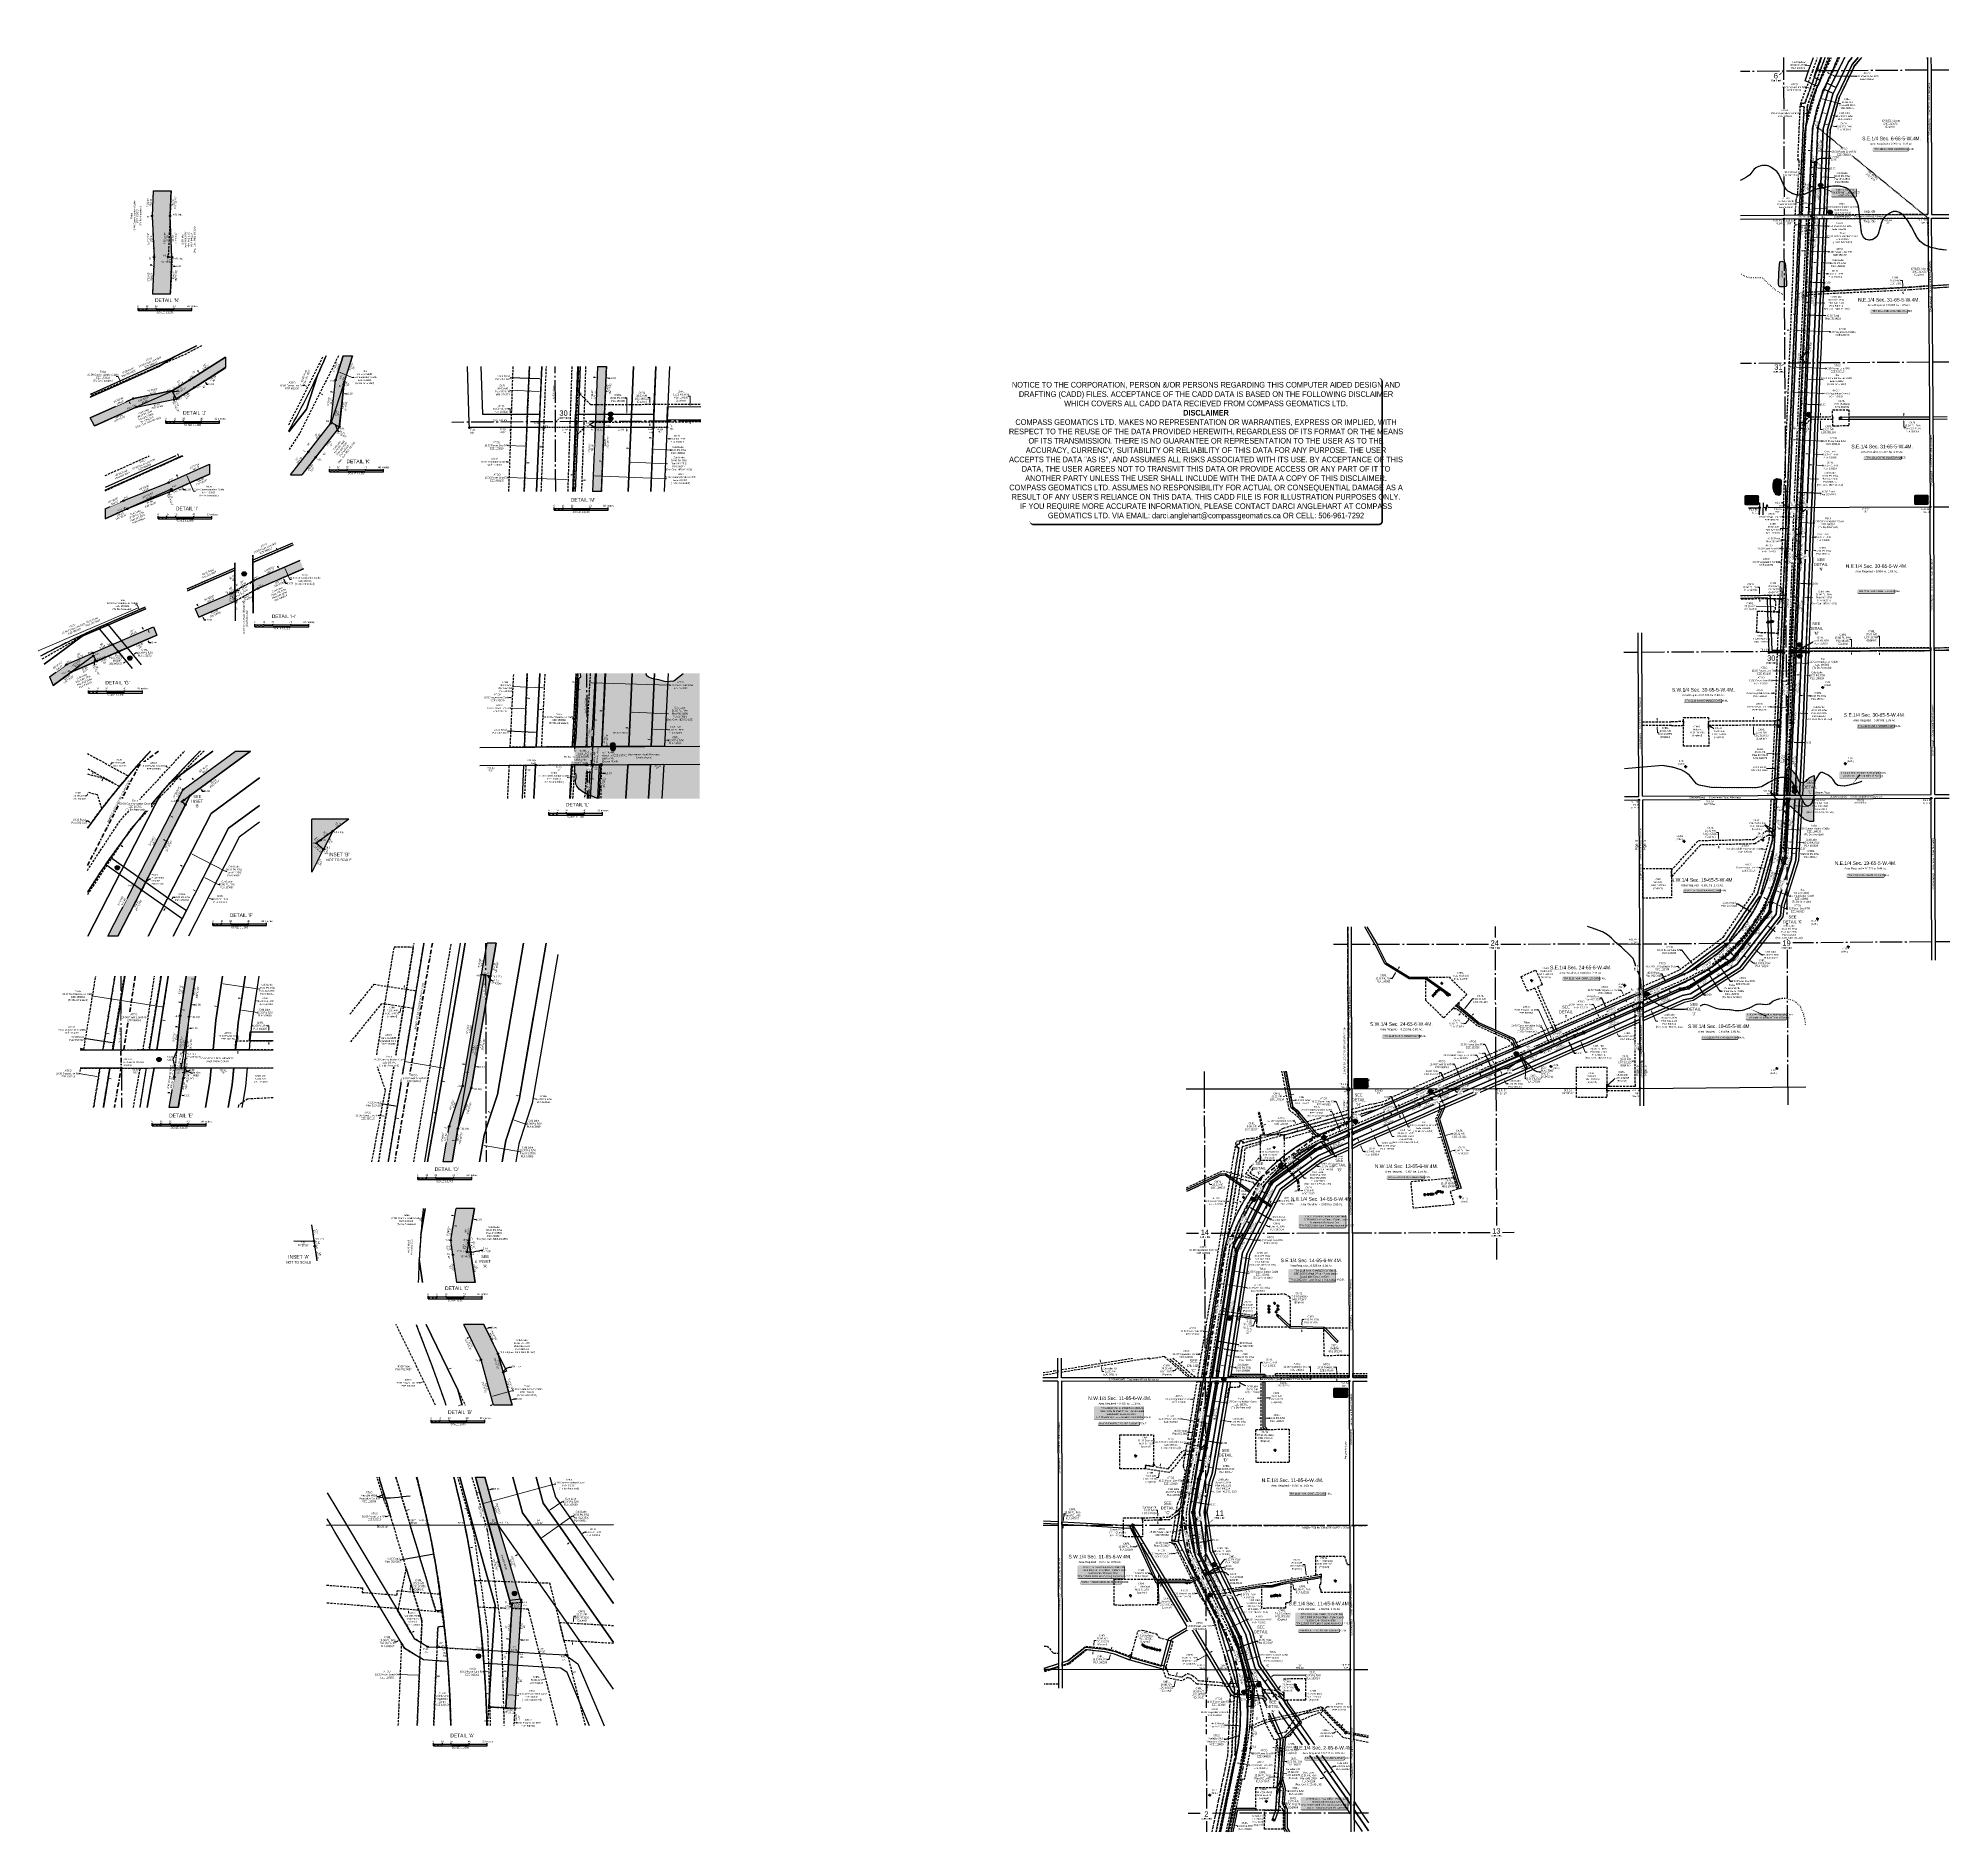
# Model space of a CAD drawing. Extents: x 506429 to 517084, y 6049655 to 6059669.
import ezdxf
from ezdxf.enums import TextEntityAlignment as Align

# ---------------------------------------------------------------- set-up
doc = ezdxf.new("R2010")
doc.units = 0
doc.header["$LTSCALE"] = 5
doc.header["$PDSIZE"] = 0.5
for name, pattern in [('BORDER', [17.5, 5, -2.5, 5, -2.5, 0, -2.5]), ('foc-ACCESSROAD', [3.75, 2.5, -1.25]), ('foc-FLOWLINE', [3.75, 2.5, -1.25]), ('foc-QUARTERLINE', [33, 25, -3, 2, -3]), ('foc-TIELINE', [1.875, 1.25, -0.625]), ('foc-TOPO-ephemeral', [6.25, 3.125, -0.625, 0.625, -0.625, 0.625, -0.625]), ('foc-TRAV', [1.875, 1.25, -0.625]), ('foc-WHEELTRACKS', [2, 0.4, -1.6])]:
    doc.linetypes.add(name, pattern=pattern)
doc.layers.get('Defpoints').update_dxf_attribs({"color": 9})
for name, color, linetype in [('10', 1, 'Continuous'), ('24', 161, 'Continuous'), ('35', 37, 'Continuous'), ('9', 3, 'Continuous'), ('AS-WILDLIFE', 131, 'Continuous'), ('C-EZE', 13, 'foc-FLOWLINE'), ('C-RW', 13, 'Continuous'), ('C-SYMBOL', 7, 'Continuous'), ('D-TXT', 6, 'Continuous'), ('DETAIL-T', 7, 'Continuous'), ('EZE', 7, 'Continuous'), ('F-AR', 190, 'foc-ACCESSROAD'), ('F-EZE', 190, 'foc-FLOWLINE'), ('F-RW', 190, 'Continuous'), ('F-VCE', 190, 'foc-FLOWLINE'), ('F-WS', 190, 'foc-ACCESSROAD'), ('F-WS-S', 190, 'Continuous'), ('L-BD', 7, 'Continuous'), ('L-BD1', 253, 'Continuous'), ('L-MON', 1, 'Continuous'), ('L-ROAD-T', 7, 'Continuous'), ('L-SEC', 7, 'Continuous'), ('L-SECLBL', 7, 'Continuous'), ('L-SECQ', 8, 'foc-QUARTERLINE'), ('L-SYMBOL', 7, 'Continuous'), ('L-TIE', 7, 'foc-TIELINE'), ('L-TITLEDB', 4, 'Continuous'), ('L-TITLEDB-T', 4, 'Continuous'), ('L-TRAV', 7, 'foc-TRAV'), ('LOC', 7, 'Continuous'), ('P-CROSSINGS', 250, 'Continuous'), ('P-IOP1-H', 21, 'Continuous'), ('P-PROPOSED', 10, 'Continuous'), ('P-PROPOSED-H', 21, 'Continuous'), ('P-TRAV', 4, 'foc-TRAV'), ('P-TXT', 4, 'Continuous'), ('PLA', 7, 'Continuous'), ('RRD', 7, 'Continuous'), ('T-DRAW', 143, 'foc-TOPO-ephemeral'), ('T-WATER', 160, 'Continuous'), ('T-WATER-H', 133, 'Continuous'), ('T-WATER-P3', 160, 'foc-WHEELTRACKS'), ('T-WATER-T', 170, 'Continuous')]:
    doc.layers.add(name, color=color, linetype=linetype)
doc.layers.add('AS-BOUNDARY', color=7, linetype='BORDER', lineweight=60, true_color=0xcc33ff)
for name, color, linetype, lineweight in [('C-AR-T', 13, 'Continuous', 9), ('C-EZE-T', 13, 'Continuous', 9), ('C-RW-T', 13, 'Continuous', 9), ('F-AR-T', 190, 'Continuous', 9), ('F-EZE-T', 190, 'Continuous', 9), ('F-RW-T', 190, 'Continuous', 9), ('F-VCE-T', 190, 'Continuous', 9), ('F-WS-T', 190, 'Continuous', 9), ('T-TEXT', 48, 'Continuous', 18)]:
    doc.layers.add(name, color=color, linetype=linetype, lineweight=lineweight)
doc.layers.add('DISCLAIMER', color=7, linetype='Continuous', plot=False)
doc.layers.add('Z-POINTNUMBER', color=215, linetype='Continuous', plot=False)
doc.layers.add('P-75m DRAINAGE AREA', color=7, linetype='Continuous', true_color=0xf1f8f1)
doc.styles.add('100L', font='ARIALN.TTF', dxfattribs={"height": 11})
doc.styles.add('175L', font='ARIALN.TTF', dxfattribs={"height": 20})
doc.styles.add('80', font='ARIALN.TTF', dxfattribs={"height": 10})
doc.styles.add('80CG', font='ARIALN.TTF', dxfattribs={"height": 10})
doc.styles.add('80L', font='ARIALN.TTF', dxfattribs={"height": 10})
doc.styles.add('80LS', font='ARIALNI.TTF', dxfattribs={"height": 10})
doc.styles.add('Crossing', font='ARIALN.TTF', dxfattribs={"height": 10})
doc.styles.add('foc-LtypeFont', font='ARIALN.TTF', dxfattribs={"height": 7.35})
doc.styles.add('SIMPLEX', font='ARIALN.TTF')
doc.linetypes.add('foc-TOPO-flowdirection-NOLINE', pattern='A,0,[">",foc-LtypeFont,S=0.3,R=0,X=0,Y=-0.945],-20,[">",foc-LtypeFont,S=0.3,R=0,X=0,Y=-0.945],0', length=20)
doc.dimstyles.new('Compass 5 000', dxfattribs={"dimscale": 5, "dimtxt": 9, "dimasz": 2, "dimexe": 0.2, "dimexo": 0.0625, "dimgap": 0.5, "dimtad": 0, "dimtih": 1, "dimtoh": 1, "dimzin": 0, "dimdsep": 46, "dimtxsty": '80CG', "dimcen": 0.1, "dimse1": 1, "dimse2": 1, "dimclrd": 256, "dimclrt": 256, "dimaunit": 1, "dimadec": 4, "dimazin": 0, "dimtfac": 0.06, "dimtofl": 0, "dimtmove": 0, "dimatfit": 1, "dimfxl": 0.2, "dimtolj": 1, "dimtzin": 0, "dimlwd": -1, "dimarcsym": 0})

# ---------------------------------------------------------------- blocks, each defined once
blk = doc.blocks.new('fdia')
at = {"color": 255, "const_width": 1}
blk.add_lwpolyline([(-0.5, 0, 1), (0.5, 0, 1)], format="xyb", close=True, dxfattribs=at)
blk = doc.blocks.new('Fdiaa')
blk.add_blockref('fdia', (0, 0))
blk = doc.blocks.new('fdib')
at = {"color": 1, "const_width": 1.6}
blk.add_lwpolyline([(-0.4, 0, 1), (0.4, 0, 1)], format="xyb", close=True, dxfattribs=at)
at = {"color": 1}
blk.add_circle((0, 0), 0.8, dxfattribs=at)
blk = doc.blocks.new('Fdibb')
blk.add_blockref('fdib', (0, 0))
blk = doc.blocks.new('fdicc')
for name in ['Fdibb', 'Fdiaa']:
    blk.add_blockref(name, (0, 0))
blk = doc.blocks.new('FDI')
blk.add_blockref('fdicc', (0, 0))
blk = doc.blocks.new('PLIA')
at = {"color": 255, "const_width": 1}
blk.add_lwpolyline([(-0.5, 0, 1), (0.5, 0, 1)], format="xyb", close=True, dxfattribs=at)
blk = doc.blocks.new('PLIAA')
blk.add_blockref('PLIA', (0, 0))
blk = doc.blocks.new('PLIB')
at = {"color": 1}
blk.add_circle((0, 0), 0.8, dxfattribs=at)
blk = doc.blocks.new('PLIBB')
blk.add_blockref('PLIB', (0, 0))
blk = doc.blocks.new('PLICC')
for name in ['PLIAA', 'PLIBB']:
    blk.add_blockref(name, (0, 0))
blk = doc.blocks.new('PLI')
blk.add_blockref('PLICC', (0, 0))
blk = doc.blocks.new('TEMP')
h = blk.add_hatch(color=255)
h.dxf.hatch_style = 1
h.paths.add_polyline_path([(0, 0.3), (-0.7, 1.2), (-0.7, 0.7), (-1.2, 0.7), (-0.3, 0), (-1.2, -0.7), (-0.7, -0.7), (-0.7, -1.2), (0, -0.3), (0.7, -1.2), (0.7, -0.7), (1.2, -0.7), (0.3, 0), (1.2, 0.7), (0.7, 0.7), (0.7, 1.2)])
h.paths.add_polyline_path([(0.6, 0.8), (0.6, 0.6), (0.8, 0.6), (0.1, 0), (0.8, -0.6), (0.6, -0.6), (0.6, -0.8), (0, -0.1), (-0.6, -0.8), (-0.6, -0.6), (-0.8, -0.6), (-0.1, 0), (-0.8, 0.6), (-0.6, 0.6), (-0.6, 0.8), (0, 0.1)], flags=16)
h = blk.add_hatch(color=1)
h.dxf.hatch_style = 1
h.paths.add_polyline_path([(0, 0.1), (-0.6, 0.8), (-0.6, 0.6), (-0.8, 0.6), (-0.1, 0), (-0.8, -0.6), (-0.6, -0.6), (-0.6, -0.8), (0, -0.1), (0.6, -0.8), (0.6, -0.6), (0.8, -0.6), (0.1, 0), (0.8, 0.6), (0.6, 0.6), (0.6, 0.8)])
at = {"color": 1}
for p, q in [((-0.1, 0), (0.1, 0)), ((0, 0.1), (0, -0.1))]:
    blk.add_line(p, q, dxfattribs=at)
at = {"color": 255, "flags": 128}
blk.add_lwpolyline([(-0.3, 0), (-1.2, 0.7), (-0.7, 0.7), (-0.7, 1.2), (0, 0.3), (0.7, 1.2), (0.7, 0.7), (1.2, 0.7), (0.3, 0), (1.2, -0.7), (0.7, -0.7), (0.7, -1.2), (0, -0.3), (-0.7, -1.2), (-0.7, -0.7), (-1.2, -0.7)], close=True, dxfattribs=at)
at = {"color": 1, "flags": 128}
blk.add_lwpolyline([(-0.1, 0), (-0.8, 0.6), (-0.6, 0.6), (-0.6, 0.8), (0, 0.1), (0.6, 0.8), (0.6, 0.6), (0.8, 0.6), (0.1, 0), (0.8, -0.6), (0.6, -0.6), (0.6, -0.8), (0, -0.1), (-0.6, -0.8), (-0.6, -0.6), (-0.8, -0.6)], close=True, dxfattribs=at)
blk = doc.blocks.new('*U554')
h = blk.add_hatch(color=255)
edge = h.paths.add_edge_path()
edge.add_line((-99, -12), (99, -12))
edge.add_arc((99, -6), 6, 270, 360)
edge.add_line((105, -6), (105, 4))
edge.add_arc((99, 4), 6, 0, 90)
edge.add_line((99, 10), (-99, 10))
edge.add_arc((-99, 4), 6, 90, 180)
edge.add_line((-105, 4), (-105, -6))
edge.add_arc((-99, -6), 6, 180, 270)
at = {"color": 44, "flags": 128}
blk.add_lwpolyline([(-99, -12, 3, 3, 0), (99, -12, 3, 3, 0.414214), (105, -6, 3, 3, 0), (105, 4, 3, 0, 0.414214), (99, 10, 0, 0, 0), (-99, 10, 0, 0, 0.414214), (-105, 4, 0, 0, 0), (-105, -6, 0, 3, 0.414214)], format="xyseb", close=True, dxfattribs=at)
at = {"color": 44, "style": '80'}
blk.add_attdef('ENTER_TEXT_001', (-36, -5), '', height=10, dxfattribs=at)
blk = doc.blocks.new('L-SECLBL')
at = {"layer": '9', "color": 7}
for p, q in [((-5, -28), (-12, -28)), ((21, -28), (13, -28))]:
    blk.add_line(p, q, dxfattribs=at)
at = {"layer": '10', "color": 2, "style": 'SIMPLEX'}
blk.add_attdef('SEC', text='', height=30, dxfattribs=at).set_placement((0, 0), align=Align.MIDDLE)
at = {"layer": '10', "color": 5, "style": '80L'}
blk.add_attdef('TWP', text='', height=9.5, dxfattribs=at).set_placement((-14, -27), align=Align.MIDDLE_RIGHT)
blk.add_attdef('RGE', text='', height=9.5, dxfattribs=at).set_placement((4, -27), align=Align.MIDDLE_CENTER)
blk.add_attdef('MER', text='', height=9.5, dxfattribs=at).set_placement((23, -27), align=Align.MIDDLE_LEFT)
blk = doc.blocks.new('linebrk')
blk.add_lwpolyline([(0, 0.0017, -0.346152), (-0.0002, 0.0015), (-0.0031, 0.0006, 0.772575), (-0.0031, 0.0004), (0.0031, -0.0004, -0.772575), (0.0031, -0.0006), (0.0002, -0.0015, 0.346152), (0, -0.0017)], format="xyb")
blk = doc.blocks.new('*U778')
h = blk.add_hatch(color=255)
edge = h.paths.add_edge_path()
edge.add_line((-96, -12), (96, -12))
edge.add_arc((96, -6), 6, 270, 360)
edge.add_line((102, -6), (102, 4))
edge.add_arc((96, 4), 6, 0, 90)
edge.add_line((96, 10), (-96, 10))
edge.add_arc((-96, 4), 6, 90, 180)
edge.add_line((-102, 4), (-102, -6))
edge.add_arc((-96, -6), 6, 180, 270)
at = {"color": 44, "flags": 128}
blk.add_lwpolyline([(-96, -12, 3, 3, 0), (96, -12, 3, 3, 0.414214), (102, -6, 3, 3, 0), (102, 4, 3, 0, 0.414214), (96, 10, 0, 0, 0), (-96, 10, 0, 0, 0.414214), (-102, 4, 0, 0, 0), (-102, -6, 0, 3, 0.414214)], format="xyseb", close=True, dxfattribs=at)
at = {"color": 44, "style": '80'}
blk.add_attdef('ENTER_TEXT_001', (-36, -5), '', height=10, dxfattribs=at)
blk = doc.blocks.new('*D779')
at = {"layer": 'C-EZE-T', "transparency": 16777216}
for p, q in [((516140, 6055263), (516130, 6055263)), ((516182, 6055260), (516253, 6055255))]:
    blk.add_line(p, q, dxfattribs=at)
for points in [[(516140, 6055264), (516140, 6055261), (516150, 6055262)], [(516182, 6055262), (516182, 6055258), (516172, 6055261)]]:
    blk.add_solid(points, dxfattribs=at)
at = {"layer": 'Defpoints', "color": 0, "transparency": 16777216}
for p in [(516172, 6055261), (516142, 6055143), (516165, 6055141)]:
    blk.add_point(p, dxfattribs=at)
at = {"layer": 'C-EZE-T', "transparency": 16777216, "insert": (516327, 6055255), "char_height": 10, "attachment_point": 5, "style": '80CG'}
blk.add_mtext('\\A1;Telus \\P21.00 Communication Cable\\PEZE 160001\\P(To Be Amended) ', dxfattribs=at)
blk = doc.blocks.new('*D780')
at = {"layer": 'Defpoints', "color": 0, "transparency": 16777216}
for p in [(516212, 6055272), (516237, 6055270), (516232, 6055187)]:
    blk.add_point(p, dxfattribs=at)
at = {"layer": 'F-RW-T', "transparency": 16777216}
for p, q in [((516197, 6055189), (516187, 6055190)), ((516242, 6055187), (516273, 6055185))]:
    blk.add_line(p, q, dxfattribs=at)
for points in [[(516197, 6055191), (516197, 6055187), (516207, 6055189)], [(516242, 6055188), (516242, 6055185), (516232, 6055187)]]:
    blk.add_solid(points, dxfattribs=at)
at = {"layer": 'F-RW-T', "transparency": 16777216, "insert": (516312, 6055185), "char_height": 10, "attachment_point": 5, "style": '80CG'}
blk.add_mtext('\\A1;Cold Lake\\P25.00 P/L R/W\\PPLA 100689', dxfattribs=at)
blk = doc.blocks.new('*D781')
at = {"layer": 'Defpoints', "color": 0, "transparency": 16777216}
for p in [(516232, 6055180), (516247, 6055179), (516244, 6055124)]:
    blk.add_point(p, dxfattribs=at)
at = {"layer": 'F-RW-T', "transparency": 16777216}
for p, q in [((516219, 6055125), (516209, 6055126)), ((516254, 6055123), (516270, 6055122))]:
    blk.add_line(p, q, dxfattribs=at)
for points in [[(516219, 6055127), (516219, 6055124), (516229, 6055125)], [(516254, 6055125), (516254, 6055122), (516244, 6055124)]]:
    blk.add_solid(points, dxfattribs=at)
at = {"layer": 'F-RW-T', "transparency": 16777216, "insert": (516310, 6055122), "char_height": 10, "attachment_point": 5, "style": '80CG'}
blk.add_mtext('\\A1;CNRL\\P15.00 P/L R/W\\PPLA 180314', dxfattribs=at)
blk = doc.blocks.new('*D782')
at = {"layer": 'Defpoints', "color": 0, "transparency": 16777216}
for p in [(516189, 6055398), (516219, 6055396), (516219, 6055392)]:
    blk.add_point(p, dxfattribs=at)
at = {"layer": 'F-RW-T', "transparency": 16777216}
for p, q in [((516179, 6055394), (516169, 6055395)), ((516229, 6055391), (516297, 6055387))]:
    blk.add_line(p, q, dxfattribs=at)
for points in [[(516179, 6055396), (516179, 6055392), (516189, 6055393)], [(516229, 6055393), (516229, 6055389), (516219, 6055392)]]:
    blk.add_solid(points, dxfattribs=at)
at = {"layer": 'F-RW-T', "transparency": 16777216, "insert": (516361, 6055387), "char_height": 10, "attachment_point": 5, "style": '80CG'}
blk.add_mtext('\\A1;Cold Lake\\P30.00 P/L R/W\\PPlan 842 2500\\PPLA 840514\\P(Rec. Cert. NES-91-150)', dxfattribs=at)
blk = doc.blocks.new('*D783')
at = {"layer": 'Defpoints', "color": 0, "transparency": 16777216}
for p in [(516059, 6055067), (516076, 6055062), (516052, 6055041)]:
    blk.add_point(p, dxfattribs=at)
at = {"layer": 'F-EZE-T', "transparency": 16777216}
for p, q in [((516031, 6055047), (516021, 6055047)), ((516042, 6055044), (516031, 6055047)), ((516079, 6055034), (516088, 6055031))]:
    blk.add_line(p, q, dxfattribs=at)
for points in [[(516042, 6055046), (516041, 6055042), (516052, 6055041)], [(516079, 6055035), (516078, 6055032), (516069, 6055036)]]:
    blk.add_solid(points, dxfattribs=at)
at = {"layer": 'F-EZE-T', "transparency": 16777216, "insert": (515962, 6055047), "char_height": 10, "attachment_point": 5, "style": '80CG'}
blk.add_mtext('\\A1;ATCO\\P18.00 Power Line R/W\\PEZE 120218', dxfattribs=at)
blk = doc.blocks.new('*D784')
at = {"layer": 'C-EZE-T', "transparency": 16777216}
for p, q in [((516082, 6054931), (516073, 6054934)), ((516114, 6054918), (516188, 6054888)), ((516188, 6054888), (516198, 6054888))]:
    blk.add_line(p, q, dxfattribs=at)
for points in [[(516083, 6054932), (516082, 6054929), (516092, 6054927)], [(516115, 6054919), (516114, 6054916), (516105, 6054922)]]:
    blk.add_solid(points, dxfattribs=at)
at = {"layer": 'Defpoints', "color": 0, "transparency": 16777216}
for p in [(516092, 6054927), (516092, 6054927), (516105, 6054922)]:
    blk.add_point(p, dxfattribs=at)
at = {"layer": 'C-EZE-T', "transparency": 16777216, "insert": (516258, 6054888), "char_height": 10, "attachment_point": 5, "style": '80CG'}
blk.add_mtext('\\A1;Telus\\PVariable Width\\P Communication Cable\\PEZE 160001\\P(To Be Amended)', dxfattribs=at)
blk = doc.blocks.new('*D785')
at = {"layer": 'Defpoints', "color": 0, "transparency": 16777216}
for p in [(515795, 6055199), (515863, 6055201), (515863, 6055176)]:
    blk.add_point(p, dxfattribs=at)
at = {"layer": 'F-AR-T', "transparency": 16777216}
for p, q in [((515794, 6055242), (515784, 6055242)), ((515795, 6055209), (515794, 6055242)), ((515796, 6055164), (515796, 6055154))]:
    blk.add_line(p, q, dxfattribs=at)
for points in [[(515797, 6055209), (515793, 6055209), (515795, 6055199)], [(515798, 6055164), (515794, 6055164), (515796, 6055174)]]:
    blk.add_solid(points, dxfattribs=at)
at = {"layer": 'F-AR-T', "transparency": 16777216, "insert": (515750, 6055242), "char_height": 10, "attachment_point": 5, "style": '80CG'}
blk.add_mtext('\\A1;CNRL\\P25.00 A/R\\PLOC 180835\\P(Expired)', dxfattribs=at)
blk = doc.blocks.new('*D786')
at = {"layer": 'Defpoints', "color": 0, "transparency": 16777216}
for p in [(515964, 6054593), (515983, 6054577), (515995, 6054592)]:
    blk.add_point(p, dxfattribs=at)
at = {"layer": 'F-RW-T', "transparency": 16777216}
for p, q in [((515967, 6054613), (515959, 6054619)), ((516003, 6054586), (516035, 6054560)), ((516035, 6054560), (516045, 6054560))]:
    blk.add_line(p, q, dxfattribs=at)
for points in [[(515968, 6054615), (515966, 6054612), (515975, 6054607)], [(516004, 6054587), (516002, 6054584), (515995, 6054592)]]:
    blk.add_solid(points, dxfattribs=at)
at = {"layer": 'F-RW-T', "transparency": 16777216, "insert": (516085, 6054560), "char_height": 10, "attachment_point": 5, "style": '80CG'}
blk.add_mtext('\\A1;Cold Lake\\P25.00 P/L R/W\\PPLA 100689', dxfattribs=at)
blk = doc.blocks.new('*D787')
at = {"layer": 'Defpoints', "color": 0, "transparency": 16777216}
for p in [(515952, 6054537), (515964, 6054527), (515967, 6054532)]:
    blk.add_point(p, dxfattribs=at)
at = {"layer": 'F-RW-T', "transparency": 16777216}
for p, q in [((515947, 6054547), (515939, 6054553)), ((515975, 6054525), (515990, 6054513)), ((515990, 6054513), (516000, 6054513))]:
    blk.add_line(p, q, dxfattribs=at)
for points in [[(515948, 6054548), (515946, 6054546), (515955, 6054541)], [(515976, 6054527), (515974, 6054524), (515967, 6054532)]]:
    blk.add_solid(points, dxfattribs=at)
at = {"layer": 'F-RW-T', "transparency": 16777216, "insert": (516039, 6054513), "char_height": 10, "attachment_point": 5, "style": '80CG'}
blk.add_mtext('\\A1;CNRL\\P15.00 P/L R/W\\PPLA 180314', dxfattribs=at)
blk = doc.blocks.new('*D788')
at = {"layer": 'Defpoints', "color": 0, "transparency": 16777216}
for p in [(516043, 6054742), (515989, 6054674), (516013, 6054655)]:
    blk.add_point(p, dxfattribs=at)
at = {"layer": 'F-RW-T', "transparency": 16777216}
for p, q in [((516035, 6054748), (516027, 6054755)), ((516074, 6054718), (516114, 6054687)), ((516114, 6054687), (516124, 6054687))]:
    blk.add_line(p, q, dxfattribs=at)
for points in [[(516036, 6054750), (516034, 6054747), (516043, 6054742)], [(516075, 6054719), (516073, 6054716), (516066, 6054724)]]:
    blk.add_solid(points, dxfattribs=at)
at = {"layer": 'F-RW-T', "transparency": 16777216, "insert": (516188, 6054687), "char_height": 10, "attachment_point": 5, "style": '80CG', "bg_fill": 3, "box_fill_scale": 1.1, "bg_fill_color": 256, "bg_fill_true_color": 13158600, "bg_fill_transparency": 0}
blk.add_mtext('\\A1;Cold Lake\\P30.00 P/L R/W\\PPlan 842 2500\\PPLA 840514\\P(Rec. Cert. NES-91-150)', dxfattribs=at)
blk = doc.blocks.new('*D789')
at = {"layer": 'Defpoints', "color": 0, "transparency": 16777216}
for p in [(516065, 6054870), (516048, 6054837), (516062, 6054831)]:
    blk.add_point(p, dxfattribs=at)
at = {"layer": 'F-RW-T', "transparency": 16777216}
for p, q in [((516056, 6054874), (516047, 6054879)), ((516087, 6054859), (516167, 6054819)), ((516167, 6054819), (516177, 6054819))]:
    blk.add_line(p, q, dxfattribs=at)
for points in [[(516057, 6054876), (516055, 6054873), (516065, 6054870)], [(516088, 6054860), (516086, 6054857), (516078, 6054863)]]:
    blk.add_solid(points, dxfattribs=at)
at = {"layer": 'F-RW-T', "transparency": 16777216, "insert": (516236, 6054819), "char_height": 10, "attachment_point": 5, "style": '80CG'}
blk.add_mtext('\\A1;ATCO\\P15.00 Power Line R/W\\PEZE 950130', dxfattribs=at)
blk = doc.blocks.new('*D790')
at = {"layer": 'Defpoints', "color": 0, "transparency": 16777216}
for p in [(515984, 6054794), (515984, 6054794), (516018, 6054774)]:
    blk.add_point(p, dxfattribs=at)
at = {"layer": 'L-TITLEDB-T', "transparency": 16777216}
for p, q in [((515903, 6054842), (515893, 6054842)), ((515975, 6054799), (515903, 6054842)), ((516027, 6054769), (516035, 6054763))]:
    blk.add_line(p, q, dxfattribs=at)
for points in [[(515976, 6054801), (515974, 6054798), (515984, 6054794)], [(516028, 6054770), (516026, 6054767), (516018, 6054774)]]:
    blk.add_solid(points, dxfattribs=at)
at = {"layer": 'L-TITLEDB-T', "transparency": 16777216, "insert": (515854, 6054842), "char_height": 10, "attachment_point": 5, "style": '80CG'}
blk.add_mtext('\\A1;40.00 Road\\PPlan 052 0028', dxfattribs=at)
blk = doc.blocks.new('*D791')
at = {"layer": 'Defpoints', "color": 0, "transparency": 16777216}
for p in [(516056, 6055128), (516061, 6055145), (516074, 6055123)]:
    blk.add_point(p, dxfattribs=at)
at = {"layer": 'F-VCE-T', "transparency": 16777216}
for p, q in [((516042, 6055151), (516032, 6055151)), ((516051, 6055148), (516042, 6055151)), ((516089, 6055137), (516099, 6055134))]:
    blk.add_line(p, q, dxfattribs=at)
for points in [[(516052, 6055149), (516051, 6055146), (516061, 6055145)], [(516089, 6055139), (516089, 6055135), (516079, 6055140)]]:
    blk.add_solid(points, dxfattribs=at)
at = {"layer": 'F-VCE-T', "transparency": 16777216, "insert": (515943, 6055151), "char_height": 10, "attachment_point": 5, "style": '80CG'}
blk.add_mtext('\\A1;ATCO\\PVariable Width Vegetation Control\\PVCE 120039', dxfattribs=at)
blk = doc.blocks.new('*D792')
at = {"layer": 'Defpoints', "color": 0, "transparency": 16777216}
for p in [(515729, 6054563), (515740, 6054549), (515652, 6054505)]:
    blk.add_point(p, dxfattribs=at)
at = {"layer": 'F-EZE-T', "transparency": 16777216}
for p, q in [((515590, 6054587), (515580, 6054587)), ((515646, 6054513), (515590, 6054587)), ((515669, 6054483), (515675, 6054475))]:
    blk.add_line(p, q, dxfattribs=at)
for points in [[(515647, 6054514), (515644, 6054512), (515652, 6054505)], [(515670, 6054484), (515667, 6054482), (515663, 6054491)]]:
    blk.add_solid(points, dxfattribs=at)
at = {"layer": 'F-EZE-T', "transparency": 16777216, "insert": (515521, 6054587), "char_height": 10, "attachment_point": 5, "style": '80CG'}
blk.add_mtext('\\A1;ATCO\\P18.00 Power Line R/W\\PEZE 120218', dxfattribs=at)
blk = doc.blocks.new('*D793')
at = {"layer": 'C-EZE-T', "transparency": 16777216}
for p, q in [((515722, 6054483), (515716, 6054492)), ((515745, 6054446), (515802, 6054357)), ((515802, 6054357), (515812, 6054357))]:
    blk.add_line(p, q, dxfattribs=at)
for points in [[(515723, 6054484), (515720, 6054482), (515727, 6054475)], [(515746, 6054447), (515744, 6054446), (515740, 6054455)]]:
    blk.add_solid(points, dxfattribs=at)
at = {"layer": 'Defpoints', "color": 0, "transparency": 16777216}
for p in [(515716, 6054468), (515728, 6054448), (515740, 6054455)]:
    blk.add_point(p, dxfattribs=at)
at = {"layer": 'C-EZE-T', "transparency": 16777216, "insert": (515870, 6054357), "char_height": 10, "attachment_point": 5, "style": '80CG'}
blk.add_mtext('\\A1;Telus\\PVariable Width\\PCommunication Cable\\PEZE 160001\\P(To Be Amended)', dxfattribs=at)
blk = doc.blocks.new('*D794')
at = {"layer": 'Defpoints', "color": 0, "transparency": 16777216}
for p in [(515811, 6054546), (515820, 6054533), (515790, 6054512)]:
    blk.add_point(p, dxfattribs=at)
at = {"layer": 'F-EZE-T', "transparency": 16777216}
for p, q in [((515776, 6054533), (515770, 6054541)), ((515796, 6054504), (515860, 6054414)), ((515860, 6054414), (515870, 6054414))]:
    blk.add_line(p, q, dxfattribs=at)
for points in [[(515777, 6054534), (515774, 6054532), (515781, 6054525)], [(515797, 6054505), (515794, 6054503), (515790, 6054512)]]:
    blk.add_solid(points, dxfattribs=at)
at = {"layer": 'F-EZE-T', "transparency": 16777216, "insert": (515929, 6054414), "char_height": 10, "attachment_point": 5, "style": '80CG'}
blk.add_mtext('\\A1;ATCO\\P15.00 Power Line R/W\\PEZE 950130', dxfattribs=at)
blk = doc.blocks.new('*D795')
at = {"layer": 'Defpoints', "color": 0, "transparency": 16777216}
for p in [(515460, 6054308), (515417, 6054255), (515472, 6054280)]:
    blk.add_point(p, dxfattribs=at)
at = {"layer": 'F-RW-T', "transparency": 16777216}
for p, q in [((515401, 6054292), (515397, 6054301)), ((515421, 6054246), (515446, 6054191)), ((515446, 6054191), (515456, 6054191))]:
    blk.add_line(p, q, dxfattribs=at)
for points in [[(515402, 6054293), (515399, 6054291), (515405, 6054283)], [(515423, 6054247), (515420, 6054246), (515417, 6054255)]]:
    blk.add_solid(points, dxfattribs=at)
at = {"layer": 'F-RW-T', "transparency": 16777216, "insert": (515520, 6054191), "char_height": 10, "attachment_point": 5, "style": '80CG'}
blk.add_mtext('\\A1;Cold Lake\\P30.00 P/L R/W\\PPlan 842 2500\\PPLA 840514\\P(Rec. Cert. NES-91-150)', dxfattribs=at)
blk = doc.blocks.new('*D796')
at = {"layer": 'Defpoints', "color": 0, "transparency": 16777216}
for p in [(515551, 6054429), (515501, 6054407), (515567, 6054392)]:
    blk.add_point(p, dxfattribs=at)
at = {"layer": 'L-TITLEDB-T', "transparency": 16777216}
for p, q in [((515481, 6054452), (515471, 6054452)), ((515497, 6054416), (515481, 6054452)), ((515522, 6054361), (515526, 6054352))]:
    blk.add_line(p, q, dxfattribs=at)
for points in [[(515499, 6054417), (515496, 6054415), (515501, 6054407)], [(515523, 6054362), (515520, 6054361), (515518, 6054370)]]:
    blk.add_solid(points, dxfattribs=at)
at = {"layer": 'L-TITLEDB-T', "transparency": 16777216, "insert": (515433, 6054452), "char_height": 10, "attachment_point": 5, "style": '80CG'}
blk.add_mtext('\\A1;40.00 Road\\PPlan 052 0028', dxfattribs=at)
blk = doc.blocks.new('*D797')
at = {"layer": 'Defpoints', "color": 0, "transparency": 16777216}
for p in [(515640, 6054523), (515583, 6054480), (515652, 6054505)]:
    blk.add_point(p, dxfattribs=at)
at = {"layer": 'F-VCE-T', "transparency": 16777216}
for p, q in [((515570, 6054496), (515560, 6054496)), ((515576, 6054488), (515570, 6054496)), ((515601, 6054455), (515607, 6054447))]:
    blk.add_line(p, q, dxfattribs=at)
for points in [[(515578, 6054489), (515575, 6054487), (515583, 6054480)], [(515603, 6054456), (515600, 6054454), (515595, 6054463)]]:
    blk.add_solid(points, dxfattribs=at)
at = {"layer": 'F-VCE-T', "transparency": 16777216, "insert": (515481, 6054496), "char_height": 10, "attachment_point": 5, "style": '80CG'}
blk.add_mtext('\\A1;ATCO\\PVari. Width Vegetation Control\\PVCE 120039', dxfattribs=at)
blk = doc.blocks.new('*D798')
at = {"layer": 'Defpoints', "color": 0, "transparency": 16777216}
for p in [(516187, 6056906), (516188, 6056935), (516223, 6056904)]:
    blk.add_point(p, dxfattribs=at)
at = {"layer": 'F-AR-T', "transparency": 16777216}
for p, q in [((516178, 6056936), (516139, 6056937)), ((516234, 6056933), (516244, 6056933))]:
    blk.add_line(p, q, dxfattribs=at)
for points in [[(516178, 6056937), (516178, 6056934), (516188, 6056935)], [(516234, 6056935), (516234, 6056932), (516224, 6056934)]]:
    blk.add_solid(points, dxfattribs=at)
at = {"layer": 'F-AR-T', "transparency": 16777216, "insert": (516100, 6056937), "char_height": 10, "attachment_point": 5, "style": '80CG'}
blk.add_mtext('\\A1;CNRL\\P36.00 A/R\\PPlan 822 0165\\PMSL 820371', dxfattribs=at)
blk = doc.blocks.new('*D799')
at = {"layer": 'Defpoints', "color": 0, "transparency": 16777216}
for p in [(515972, 6056563), (515972, 6056548), (516024, 6056564)]:
    blk.add_point(p, dxfattribs=at)
at = {"layer": 'F-AR-T', "transparency": 16777216}
for p, q in [((516024, 6056609), (516014, 6056609)), ((516024, 6056574), (516024, 6056609)), ((516025, 6056539), (516025, 6056529))]:
    blk.add_line(p, q, dxfattribs=at)
for points in [[(516026, 6056574), (516023, 6056574), (516024, 6056564)], [(516026, 6056539), (516023, 6056539), (516025, 6056549)]]:
    blk.add_solid(points, dxfattribs=at)
at = {"layer": 'F-AR-T', "transparency": 16777216, "insert": (515975, 6056609), "char_height": 10, "attachment_point": 5, "style": '80CG'}
blk.add_mtext('\\A1;CNRL\\P15.00 P/L R/W\\PPLA 160208', dxfattribs=at)
blk = doc.blocks.new('*D800')
at = {"layer": 'Defpoints', "color": 0, "transparency": 16777216}
for p in [(516181, 6056870), (516179, 6056843), (516219, 6056841)]:
    blk.add_point(p, dxfattribs=at)
at = {"layer": 'L-TITLEDB-T', "transparency": 16777216}
for p, q in [((516171, 6056871), (516142, 6056872)), ((516230, 6056868), (516240, 6056868))]:
    blk.add_line(p, q, dxfattribs=at)
for points in [[(516171, 6056872), (516170, 6056869), (516181, 6056870)], [(516231, 6056870), (516230, 6056867), (516220, 6056869)]]:
    blk.add_solid(points, dxfattribs=at)
at = {"layer": 'L-TITLEDB-T', "transparency": 16777216, "insert": (516103, 6056872), "char_height": 10, "attachment_point": 5, "style": '80CG'}
blk.add_mtext('\\A1;40.00 Road\\PPlan 052 0029', dxfattribs=at)
blk = doc.blocks.new('*D801')
at = {"layer": 'Defpoints', "color": 0, "transparency": 16777216}
for p in [(516164, 6056782), (516166, 6056824), (516177, 6056782)]:
    blk.add_point(p, dxfattribs=at)
at = {"layer": 'F-EZE-T', "transparency": 16777216}
for p, q in [((516156, 6056824), (516135, 6056825)), ((516189, 6056823), (516199, 6056822))]:
    blk.add_line(p, q, dxfattribs=at)
for points in [[(516156, 6056826), (516156, 6056823), (516166, 6056824)], [(516189, 6056824), (516189, 6056821), (516179, 6056823)]]:
    blk.add_solid(points, dxfattribs=at)
at = {"layer": 'F-EZE-T', "transparency": 16777216, "insert": (516076, 6056825), "char_height": 10, "attachment_point": 5, "style": '80CG'}
blk.add_mtext('\\A1;ATCO\\P10.50 Power Line R/W\\PEZE 120218 ', dxfattribs=at)
blk = doc.blocks.new('*D802')
at = {"layer": 'Defpoints', "color": 0, "transparency": 16777216}
for p in [(516228, 6057030), (516245, 6056971), (516247, 6057029)]:
    blk.add_point(p, dxfattribs=at)
at = {"layer": 'F-EZE-T', "transparency": 16777216}
for p, q in [((516216, 6056972), (516206, 6056973)), ((516255, 6056970), (516332, 6056967))]:
    blk.add_line(p, q, dxfattribs=at)
for points in [[(516216, 6056974), (516216, 6056970), (516226, 6056972)], [(516255, 6056972), (516255, 6056969), (516245, 6056971)]]:
    blk.add_solid(points, dxfattribs=at)
at = {"layer": 'F-EZE-T', "transparency": 16777216, "insert": (516406, 6056967), "char_height": 10, "attachment_point": 5, "style": '80CG'}
blk.add_mtext('\\A1;Telus \\P19.00 Communication Cable\\PEZE 160002\\P(To Be Amended)', dxfattribs=at)
blk = doc.blocks.new('*D803')
at = {"layer": 'Defpoints', "color": 0, "transparency": 16777216}
for p in [(516214, 6057006), (516214, 6056999), (516229, 6057006)]:
    blk.add_point(p, dxfattribs=at)
at = {"layer": 'F-EZE-T', "transparency": 16777216}
for p, q in [((516204, 6056999), (516149, 6057001)), ((516239, 6056998), (516249, 6056998))]:
    blk.add_line(p, q, dxfattribs=at)
for points in [[(516204, 6057001), (516204, 6056997), (516214, 6056999)], [(516239, 6057000), (516239, 6056996), (516229, 6056998)]]:
    blk.add_solid(points, dxfattribs=at)
at = {"layer": 'F-EZE-T', "transparency": 16777216, "insert": (516090, 6057001), "char_height": 10, "attachment_point": 5, "style": '80CG'}
blk.add_mtext('\\A1;ATCO\\P15.00 Power Line R/W\\PEZE 950130', dxfattribs=at)
blk = doc.blocks.new('*D804')
at = {"layer": 'Defpoints', "color": 0, "transparency": 16777216}
for p in [(516622, 6056272), (516622, 6056252), (516693, 6056272)]:
    blk.add_point(p, dxfattribs=at)
at = {"layer": 'F-AR-T', "transparency": 16777216}
for p, q in [((516692, 6056337), (516682, 6056337)), ((516692, 6056282), (516692, 6056337)), ((516693, 6056242), (516693, 6056232))]:
    blk.add_line(p, q, dxfattribs=at)
for points in [[(516694, 6056282), (516691, 6056282), (516693, 6056272)], [(516694, 6056242), (516691, 6056242), (516693, 6056252)]]:
    blk.add_solid(points, dxfattribs=at)
at = {"layer": 'F-AR-T', "transparency": 16777216, "insert": (516648, 6056337), "char_height": 10, "attachment_point": 5, "style": '80CG'}
blk.add_mtext('\\A1;CNRL\\P20.00 A/R\\PLOC 160348\\P(Expired)', dxfattribs=at)
blk = doc.blocks.new('*D805')
at = {"layer": 'Defpoints', "color": 0, "transparency": 16777216}
for p in [(516282, 6056905), (516306, 6056889), (516307, 6056904)]:
    blk.add_point(p, dxfattribs=at)
at = {"layer": 'F-RW-T', "transparency": 16777216}
for p, q in [((516271, 6056890), (516261, 6056891)), ((516316, 6056889), (516338, 6056888))]:
    blk.add_line(p, q, dxfattribs=at)
for points in [[(516272, 6056892), (516271, 6056889), (516281, 6056890)], [(516316, 6056890), (516316, 6056887), (516306, 6056889)]]:
    blk.add_solid(points, dxfattribs=at)
at = {"layer": 'F-RW-T', "transparency": 16777216, "insert": (516378, 6056888), "char_height": 10, "attachment_point": 5, "style": '80CG'}
blk.add_mtext('\\A1;Cold Lake\\P25.00 P/L R/W\\PPLA 100689', dxfattribs=at)
blk = doc.blocks.new('*D806')
at = {"layer": 'Defpoints', "color": 0, "transparency": 16777216}
for p in [(516534, 6056269), (516534, 6056254), (516537, 6056269)]:
    blk.add_point(p, dxfattribs=at)
at = {"layer": 'F-RW-T', "transparency": 16777216}
for p, q in [((516537, 6056318), (516527, 6056318)), ((516537, 6056279), (516537, 6056318)), ((516537, 6056244), (516537, 6056234))]:
    blk.add_line(p, q, dxfattribs=at)
for points in [[(516539, 6056279), (516535, 6056279), (516537, 6056269)], [(516539, 6056244), (516536, 6056244), (516537, 6056254)]]:
    blk.add_solid(points, dxfattribs=at)
at = {"layer": 'F-RW-T', "transparency": 16777216, "insert": (516488, 6056318), "char_height": 10, "attachment_point": 5, "style": '80CG'}
blk.add_mtext('\\A1;CNRL\\P15.00 P/L R/W\\PPLA 180182\\P(Expired)', dxfattribs=at)
blk = doc.blocks.new('*D807')
at = {"layer": 'Defpoints', "color": 0, "transparency": 16777216}
for p in [(516303, 6056815), (516318, 6056815), (516318, 6056813)]:
    blk.add_point(p, dxfattribs=at)
at = {"layer": 'F-RW-T', "transparency": 16777216}
for p, q in [((516293, 6056814), (516283, 6056814)), ((516328, 6056813), (516338, 6056812))]:
    blk.add_line(p, q, dxfattribs=at)
for points in [[(516293, 6056816), (516293, 6056812), (516303, 6056814)], [(516328, 6056814), (516328, 6056811), (516318, 6056813)]]:
    blk.add_solid(points, dxfattribs=at)
at = {"layer": 'F-RW-T', "transparency": 16777216, "insert": (516377, 6056812), "char_height": 10, "attachment_point": 5, "style": '80CG'}
blk.add_mtext('\\A1;CNRL\\P15.00 P/L R/W\\PPLA 180314', dxfattribs=at)
blk = doc.blocks.new('*D808')
at = {"layer": 'Defpoints', "color": 0, "transparency": 16777216}
for p in [(516246, 6056712), (516276, 6056711), (516270, 6056552)]:
    blk.add_point(p, dxfattribs=at)
at = {"layer": 'F-RW-T', "transparency": 16777216}
for p, q in [((516230, 6056553), (516220, 6056554)), ((516280, 6056551), (516319, 6056550))]:
    blk.add_line(p, q, dxfattribs=at)
for points in [[(516230, 6056555), (516230, 6056552), (516240, 6056553)], [(516280, 6056553), (516279, 6056550), (516270, 6056552)]]:
    blk.add_solid(points, dxfattribs=at)
at = {"layer": 'F-RW-T', "transparency": 16777216, "insert": (516382, 6056550), "char_height": 10, "attachment_point": 5, "style": '80CG'}
blk.add_mtext('\\A1;Cold Lake\\P30.00 P/L R/W\\PPlan 842 2500\\PPLA 840514\\P(Rec-Cert. NES-91-150)', dxfattribs=at)
blk = doc.blocks.new('*D809')
at = {"layer": 'Defpoints', "color": 0, "transparency": 16777216}
for p in [(516147, 6056759), (516163, 6056758), (516147, 6056749)]:
    blk.add_point(p, dxfattribs=at)
at = {"layer": 'F-VCE-T', "transparency": 16777216}
for p, q in [((516137, 6056749), (516127, 6056750)), ((516172, 6056748), (516182, 6056747))]:
    blk.add_line(p, q, dxfattribs=at)
for points in [[(516137, 6056751), (516137, 6056748), (516147, 6056749)], [(516173, 6056749), (516172, 6056746), (516163, 6056748)]]:
    blk.add_solid(points, dxfattribs=at)
at = {"layer": 'F-VCE-T', "transparency": 16777216, "insert": (516061, 6056750), "char_height": 10, "attachment_point": 5, "style": '80CG'}
blk.add_mtext('\\A1;ATCO\\P20.00 Vegetation Control\\PVCE 120039', dxfattribs=at)
blk = doc.blocks.new('*D810')
at = {"layer": 'Defpoints', "color": 0, "transparency": 16777216}
for p in [(516122, 6056565), (516123, 6056545), (516147, 6056545)]:
    blk.add_point(p, dxfattribs=at)
at = {"layer": 'F-AR-T', "transparency": 16777216}
for p, q in [((516147, 6056605), (516137, 6056605)), ((516147, 6056575), (516147, 6056605)), ((516147, 6056535), (516148, 6056525))]:
    blk.add_line(p, q, dxfattribs=at)
for points in [[(516149, 6056575), (516145, 6056575), (516147, 6056565)], [(516149, 6056535), (516146, 6056535), (516147, 6056545)]]:
    blk.add_solid(points, dxfattribs=at)
at = {"layer": 'F-AR-T', "transparency": 16777216, "insert": (516102, 6056605), "char_height": 10, "attachment_point": 5, "style": '80CG'}
blk.add_mtext('\\A1;CNRL\\P20.00 A/R\\PLOC 160339\\P(Expired) ', dxfattribs=at)
blk = doc.blocks.new('*D811')
at = {"layer": 'Defpoints', "color": 0, "transparency": 16777216}
for p in [(516113, 6056498), (516113, 6056498), (516133, 6056497)]:
    blk.add_point(p, dxfattribs=at)
at = {"layer": 'F-AR-T', "transparency": 16777216}
for p, q in [((516103, 6056499), (516004, 6056503)), ((516143, 6056497), (516153, 6056497))]:
    blk.add_line(p, q, dxfattribs=at)
for points in [[(516103, 6056500), (516103, 6056497), (516113, 6056498)], [(516143, 6056499), (516143, 6056495), (516133, 6056497)]]:
    blk.add_solid(points, dxfattribs=at)
at = {"layer": 'F-AR-T', "transparency": 16777216, "insert": (515970, 6056503), "char_height": 10, "attachment_point": 5, "style": '80CG'}
blk.add_mtext('\\A1;CNRL\\P20.00 A/R\\PLOC 161043', dxfattribs=at)
blk = doc.blocks.new('*D812')
at = {"layer": 'C-EZE-T', "transparency": 16777216}
for p, q in [((516184, 6056188), (516174, 6056189)), ((516225, 6056187), (516298, 6056184))]:
    blk.add_line(p, q, dxfattribs=at)
for points in [[(516184, 6056190), (516184, 6056187), (516194, 6056188)], [(516225, 6056188), (516225, 6056185), (516215, 6056187)]]:
    blk.add_solid(points, dxfattribs=at)
at = {"layer": 'Defpoints', "color": 0, "transparency": 16777216}
for p in [(516194, 6056190), (516215, 6056189), (516215, 6056187)]:
    blk.add_point(p, dxfattribs=at)
at = {"layer": 'C-EZE-T', "transparency": 16777216, "insert": (516373, 6056184), "char_height": 10, "attachment_point": 5, "style": '80CG'}
blk.add_mtext('\\A1;Telus \\P21.00 Communication Cable\\PEZE 160002\\P(To Be Amended)', dxfattribs=at)
blk = doc.blocks.new('*D813')
at = {"layer": 'Defpoints', "color": 0, "transparency": 16777216}
for p in [(516186, 6056142), (516188, 6056212), (516203, 6056211)]:
    blk.add_point(p, dxfattribs=at)
at = {"layer": 'F-RW-T', "transparency": 16777216}
for p, q in [((516176, 6056142), (516108, 6056144)), ((516211, 6056141), (516221, 6056141))]:
    blk.add_line(p, q, dxfattribs=at)
for points in [[(516176, 6056144), (516176, 6056141), (516186, 6056142)], [(516211, 6056143), (516211, 6056139), (516201, 6056141)]]:
    blk.add_solid(points, dxfattribs=at)
at = {"layer": 'F-RW-T', "transparency": 16777216, "insert": (516049, 6056144), "char_height": 10, "attachment_point": 5, "style": '80CG'}
blk.add_mtext('\\A1;ATCO\\P15.00 Power Line R/W\\PEZE 950130', dxfattribs=at)
blk = doc.blocks.new('*D814')
at = {"layer": 'Defpoints', "color": 0, "transparency": 16777216}
for p in [(516277, 6056119), (516250, 6056072), (516275, 6056071)]:
    blk.add_point(p, dxfattribs=at)
at = {"layer": 'F-RW-T', "transparency": 16777216}
for p, q in [((516242, 6056121), (516232, 6056121)), ((516287, 6056119), (516305, 6056118))]:
    blk.add_line(p, q, dxfattribs=at)
for points in [[(516242, 6056123), (516242, 6056119), (516252, 6056120)], [(516287, 6056121), (516287, 6056117), (516277, 6056119)]]:
    blk.add_solid(points, dxfattribs=at)
at = {"layer": 'F-RW-T', "transparency": 16777216, "insert": (516344, 6056118), "char_height": 10, "attachment_point": 5, "style": '80CG'}
blk.add_mtext('\\A1;Cold Lake\\P25.00 P/L R/W\\PPLA 100689', dxfattribs=at)
blk = doc.blocks.new('*D815')
at = {"layer": 'Defpoints', "color": 0, "transparency": 16777216}
for p in [(516275, 6056064), (516290, 6056063), (516287, 6056004)]:
    blk.add_point(p, dxfattribs=at)
at = {"layer": 'F-RW-T', "transparency": 16777216}
for p, q in [((516262, 6056005), (516252, 6056005)), ((516297, 6056003), (516310, 6056003))]:
    blk.add_line(p, q, dxfattribs=at)
for points in [[(516262, 6056006), (516262, 6056003), (516272, 6056004)], [(516297, 6056005), (516297, 6056002), (516287, 6056004)]]:
    blk.add_solid(points, dxfattribs=at)
at = {"layer": 'F-RW-T', "transparency": 16777216, "insert": (516349, 6056003), "char_height": 10, "attachment_point": 5, "style": '80CG'}
blk.add_mtext('\\A1;CNRL\\P15.00 P/L R/W\\PPLA 180314', dxfattribs=at)
blk = doc.blocks.new('*D816')
at = {"layer": 'Defpoints', "color": 0, "transparency": 16777216}
for p in [(516216, 6055963), (516243, 6055908), (516246, 6055962)]:
    blk.add_point(p, dxfattribs=at)
at = {"layer": 'F-RW-T', "transparency": 16777216}
for p, q in [((516203, 6055910), (516193, 6055910)), ((516253, 6055908), (516292, 6055906))]:
    blk.add_line(p, q, dxfattribs=at)
for points in [[(516203, 6055912), (516203, 6055908), (516213, 6055909)], [(516253, 6055910), (516253, 6055906), (516243, 6055908)]]:
    blk.add_solid(points, dxfattribs=at)
at = {"layer": 'F-RW-T', "transparency": 16777216, "insert": (516355, 6055906), "char_height": 10, "attachment_point": 5, "style": '80CG'}
blk.add_mtext('\\A1;Cold Lake\\P30.00 P/L R/W\\PPlan 842 2500\\PPLA 840514\\P(Rec-Cert. NES-91-150)', dxfattribs=at)
blk = doc.blocks.new('*D817')
at = {"layer": 'Defpoints', "color": 0, "transparency": 16777216}
for p in [(516137, 6056140), (516150, 6056139), (516134, 6056087)]:
    blk.add_point(p, dxfattribs=at)
at = {"layer": 'F-EZE-T', "transparency": 16777216}
for p, q in [((516124, 6056088), (516091, 6056089)), ((516158, 6056086), (516168, 6056086))]:
    blk.add_line(p, q, dxfattribs=at)
for points in [[(516124, 6056090), (516124, 6056086), (516134, 6056087)], [(516158, 6056088), (516158, 6056085), (516148, 6056087)]]:
    blk.add_solid(points, dxfattribs=at)
at = {"layer": 'F-EZE-T', "transparency": 16777216, "insert": (516032, 6056089), "char_height": 10, "attachment_point": 5, "style": '80CG'}
blk.add_mtext('\\A1;ATCO\\P10.50 Power Line R/W\\PEZE 120218 ', dxfattribs=at)
blk = doc.blocks.new('*D818')
at = {"layer": 'Defpoints', "color": 0, "transparency": 16777216}
for p in [(516182, 6056019), (516197, 6056018), (516179, 6055939)]:
    blk.add_point(p, dxfattribs=at)
at = {"layer": 'F-EZE-T', "transparency": 16777216}
for p, q in [((516169, 6055939), (516083, 6055942)), ((516204, 6055938), (516214, 6055938))]:
    blk.add_line(p, q, dxfattribs=at)
for points in [[(516169, 6055941), (516169, 6055938), (516179, 6055939)], [(516204, 6055940), (516204, 6055937), (516194, 6055939)]]:
    blk.add_solid(points, dxfattribs=at)
at = {"layer": 'F-EZE-T', "transparency": 16777216, "insert": (516023, 6055942), "char_height": 10, "attachment_point": 5, "style": '80CG'}
blk.add_mtext('\\A1;ATCO\\P15.00 Power Line R/W\\PEZE 950130', dxfattribs=at)
blk = doc.blocks.new('*D819')
at = {"layer": 'Defpoints', "color": 0, "transparency": 16777216}
for p in [(515974, 6055865), (515974, 6055840), (515990, 6055840)]:
    blk.add_point(p, dxfattribs=at)
at = {"layer": 'F-AR-T', "transparency": 16777216}
for p, q in [((515990, 6055875), (515990, 6055885)), ((515990, 6055830), (515990, 6055790)), ((515990, 6055790), (516000, 6055790))]:
    blk.add_line(p, q, dxfattribs=at)
for points in [[(515991, 6055875), (515988, 6055875), (515990, 6055865)], [(515992, 6055830), (515988, 6055830), (515990, 6055840)]]:
    blk.add_solid(points, dxfattribs=at)
at = {"layer": 'F-AR-T', "transparency": 16777216, "insert": (516034, 6055790), "char_height": 10, "attachment_point": 5, "style": '80CG'}
blk.add_mtext('\\A1;CNRL\\P25.00 A/R\\PLOC 180833\\P(Expired)', dxfattribs=at)
blk = doc.blocks.new('*D820')
at = {"layer": 'Defpoints', "color": 0, "transparency": 16777216}
for p in [(515453, 6055839), (515490, 6055859), (515490, 6055839)]:
    blk.add_point(p, dxfattribs=at)
at = {"layer": 'F-AR-T', "transparency": 16777216}
for p, q in [((515453, 6055869), (515453, 6055879)), ((515453, 6055829), (515454, 6055798)), ((515454, 6055798), (515464, 6055798))]:
    blk.add_line(p, q, dxfattribs=at)
for points in [[(515455, 6055869), (515452, 6055869), (515453, 6055859)], [(515455, 6055829), (515452, 6055829), (515453, 6055839)]]:
    blk.add_solid(points, dxfattribs=at)
at = {"layer": 'F-AR-T', "transparency": 16777216, "insert": (515498, 6055798), "char_height": 10, "attachment_point": 5, "style": '80CG'}
blk.add_mtext('\\A1;CNRL\\P20.00 A/R\\PLOC 180854\\P(Expired)', dxfattribs=at)
blk = doc.blocks.new('*D821')
at = {"layer": 'Defpoints', "color": 0, "transparency": 16777216}
for p in [(516116, 6056018), (516118, 6056075), (516134, 6056074)]:
    blk.add_point(p, dxfattribs=at)
at = {"layer": 'F-VCE-T', "transparency": 16777216}
for p, q in [((516106, 6056019), (516090, 6056019)), ((516142, 6056018), (516152, 6056017))]:
    blk.add_line(p, q, dxfattribs=at)
for points in [[(516106, 6056021), (516106, 6056017), (516116, 6056018)], [(516142, 6056019), (516142, 6056016), (516132, 6056018)]]:
    blk.add_solid(points, dxfattribs=at)
at = {"layer": 'F-VCE-T', "transparency": 16777216, "insert": (516025, 6056019), "char_height": 10, "attachment_point": 5, "style": '80CG'}
blk.add_mtext('\\A1;ATCO\\P20.00 Vegetation Control\\PVCE 120039', dxfattribs=at)
blk = doc.blocks.new('*D822')
at = {"layer": 'Defpoints', "color": 0, "transparency": 16777216}
for p in [(516240, 6058575), (516243, 6058629), (516251, 6058575)]:
    blk.add_point(p, dxfattribs=at)
at = {"layer": 'F-EZE-T', "transparency": 16777216}
for p, q in [((516233, 6058629), (516223, 6058629)), ((516263, 6058628), (516409, 6058622))]:
    blk.add_line(p, q, dxfattribs=at)
for points in [[(516233, 6058631), (516232, 6058627), (516243, 6058629)], [(516263, 6058629), (516263, 6058626), (516253, 6058628)]]:
    blk.add_solid(points, dxfattribs=at)
at = {"layer": 'F-EZE-T', "transparency": 16777216, "insert": (516468, 6058622), "char_height": 10, "attachment_point": 5, "style": '80CG'}
blk.add_mtext('\\A1;ATCO\\P10.50 Power Line R/W\\PEZE 120218 ', dxfattribs=at)
blk = doc.blocks.new('*D823')
at = {"layer": 'Defpoints', "color": 0, "transparency": 16777216}
for p in [(516294, 6058580), (516313, 6058579), (516312, 6058560)]:
    blk.add_point(p, dxfattribs=at)
at = {"layer": 'F-EZE-T', "transparency": 16777216}
for p, q in [((516283, 6058561), (516273, 6058562)), ((516322, 6058559), (516412, 6058556))]:
    blk.add_line(p, q, dxfattribs=at)
for points in [[(516283, 6058563), (516283, 6058559), (516293, 6058561)], [(516322, 6058561), (516322, 6058558), (516312, 6058560)]]:
    blk.add_solid(points, dxfattribs=at)
at = {"layer": 'F-EZE-T', "transparency": 16777216, "insert": (516486, 6058556), "char_height": 10, "attachment_point": 5, "style": '80CG'}
blk.add_mtext('\\A1;Telus \\P19.00 Communication Cable\\PEZE 160002\\P(To Be Amended)', dxfattribs=at)
blk = doc.blocks.new('*D824')
at = {"layer": 'Defpoints', "color": 0, "transparency": 16777216}
for p in [(516280, 6058521), (516293, 6058484), (516295, 6058521)]:
    blk.add_point(p, dxfattribs=at)
at = {"layer": 'F-EZE-T', "transparency": 16777216}
for p, q in [((516268, 6058485), (516258, 6058485)), ((516303, 6058483), (516412, 6058478))]:
    blk.add_line(p, q, dxfattribs=at)
for points in [[(516268, 6058486), (516268, 6058483), (516278, 6058484)], [(516303, 6058485), (516303, 6058482), (516293, 6058484)]]:
    blk.add_solid(points, dxfattribs=at)
at = {"layer": 'F-EZE-T', "transparency": 16777216, "insert": (516471, 6058478), "char_height": 10, "attachment_point": 5, "style": '80CG'}
blk.add_mtext('\\A1;ATCO\\P15.00 Power Line R/W\\PEZE 950130', dxfattribs=at)
blk = doc.blocks.new('*D825')
at = {"layer": 'Defpoints', "color": 0, "transparency": 16777216}
for p in [(516595, 6058269), (516595, 6058254), (516823, 6058264)]:
    blk.add_point(p, dxfattribs=at)
at = {"layer": 'F-AR-T', "transparency": 16777216}
for p, q in [((516820, 6058319), (516810, 6058319)), ((516822, 6058289), (516820, 6058319)), ((516823, 6058254), (516824, 6058244))]:
    blk.add_line(p, q, dxfattribs=at)
for points in [[(516823, 6058289), (516820, 6058289), (516822, 6058279)], [(516825, 6058255), (516822, 6058254), (516823, 6058264)]]:
    blk.add_solid(points, dxfattribs=at)
at = {"layer": 'F-AR-T', "transparency": 16777216, "insert": (516782, 6058319), "char_height": 10, "attachment_point": 5, "style": '80CG'}
blk.add_mtext('\\A1;CNRL\\P15.00 A/R\\PLOC 5682', dxfattribs=at)
blk = doc.blocks.new('*D826')
at = {"layer": 'Defpoints', "color": 0, "transparency": 16777216}
for p in [(516347, 6058437), (516371, 6058418), (516372, 6058436)]:
    blk.add_point(p, dxfattribs=at)
at = {"layer": 'F-RW-T', "transparency": 16777216}
for p, q in [((516336, 6058420), (516326, 6058420)), ((516381, 6058418), (516422, 6058416))]:
    blk.add_line(p, q, dxfattribs=at)
for points in [[(516336, 6058421), (516336, 6058418), (516346, 6058419)], [(516381, 6058420), (516381, 6058416), (516371, 6058418)]]:
    blk.add_solid(points, dxfattribs=at)
at = {"layer": 'F-RW-T', "transparency": 16777216, "insert": (516461, 6058416), "char_height": 10, "attachment_point": 5, "style": '80CG'}
blk.add_mtext('\\A1;Cold Lake\\P25.00 P/L R/W\\PPLA 100689', dxfattribs=at)
blk = doc.blocks.new('*D827')
at = {"layer": 'Defpoints', "color": 0, "transparency": 16777216}
for p in [(516369, 6058365), (516384, 6058364), (516384, 6058357)]:
    blk.add_point(p, dxfattribs=at)
at = {"layer": 'F-RW-T', "transparency": 16777216}
for p, q in [((516359, 6058358), (516349, 6058358)), ((516394, 6058356), (516406, 6058356))]:
    blk.add_line(p, q, dxfattribs=at)
for points in [[(516359, 6058359), (516358, 6058356), (516369, 6058357)], [(516394, 6058358), (516393, 6058355), (516384, 6058357)]]:
    blk.add_solid(points, dxfattribs=at)
at = {"layer": 'F-RW-T', "transparency": 16777216, "insert": (516445, 6058356), "char_height": 10, "attachment_point": 5, "style": '80CG'}
blk.add_mtext('\\A1;CNRL\\P15.00 P/L R/W\\PPLA 180314', dxfattribs=at)
blk = doc.blocks.new('*D828')
at = {"layer": 'Defpoints', "color": 0, "transparency": 16777216}
for p in [(516337, 6058195), (516303, 6058123), (516333, 6058122)]:
    blk.add_point(p, dxfattribs=at)
at = {"layer": 'F-RW-T', "transparency": 16777216}
for p, q in [((516297, 6058197), (516287, 6058197)), ((516347, 6058195), (516388, 6058193))]:
    blk.add_line(p, q, dxfattribs=at)
for points in [[(516297, 6058198), (516297, 6058195), (516307, 6058196)], [(516347, 6058196), (516346, 6058193), (516337, 6058195)]]:
    blk.add_solid(points, dxfattribs=at)
at = {"layer": 'F-RW-T', "transparency": 16777216, "insert": (516451, 6058193), "char_height": 10, "attachment_point": 5, "style": '80CG'}
blk.add_mtext('\\A1;Cold Lake\\P30.00 P/L R/W\\PPlan 842 2500\\PPLA 840514\\P(Rec-Cert. NES-91-150)', dxfattribs=at)
blk = doc.blocks.new('*D829')
at = {"layer": 'Defpoints', "color": 0, "transparency": 16777216}
for p in [(516232, 6058106), (516271, 6058105), (516272, 6058128)]:
    blk.add_point(p, dxfattribs=at)
at = {"layer": 'L-TITLEDB-T', "transparency": 16777216}
for p, q in [((516223, 6058130), (516213, 6058130)), ((516282, 6058127), (516393, 6058123))]:
    blk.add_line(p, q, dxfattribs=at)
for points in [[(516223, 6058131), (516222, 6058128), (516233, 6058129)], [(516282, 6058129), (516282, 6058126), (516272, 6058128)]]:
    blk.add_solid(points, dxfattribs=at)
at = {"layer": 'L-TITLEDB-T', "transparency": 16777216, "insert": (516432, 6058123), "char_height": 10, "attachment_point": 5, "style": '80CG'}
blk.add_mtext('\\A1;\\P40.00 Road\\PPlan 052 0029', dxfattribs=at)
blk = doc.blocks.new('*D830')
at = {"layer": 'Defpoints', "color": 0, "transparency": 16777216}
for p in [(516217, 6058040), (516197, 6058028), (516217, 6058028)]:
    blk.add_point(p, dxfattribs=at)
at = {"layer": 'F-VCE-T', "transparency": 16777216}
for p, q in [((516187, 6058042), (516177, 6058042)), ((516227, 6058040), (516420, 6058032))]:
    blk.add_line(p, q, dxfattribs=at)
for points in [[(516187, 6058043), (516187, 6058040), (516197, 6058041)], [(516228, 6058041), (516227, 6058038), (516217, 6058040)]]:
    blk.add_solid(points, dxfattribs=at)
at = {"layer": 'F-VCE-T', "transparency": 16777216, "insert": (516485, 6058032), "char_height": 10, "attachment_point": 5, "style": '80CG'}
blk.add_mtext('\\A1;ATCO\\P21.00 Vegetation Control\\PVCE 120039', dxfattribs=at)
blk = doc.blocks.new('*D831')
at = {"layer": 'Defpoints', "color": 0, "transparency": 16777216}
for p in [(516220, 6057837), (516206, 6057772), (516218, 6057771)]:
    blk.add_point(p, dxfattribs=at)
at = {"layer": 'F-EZE-T', "transparency": 16777216}
for p, q in [((516199, 6057838), (516189, 6057838)), ((516230, 6057836), (516399, 6057829))]:
    blk.add_line(p, q, dxfattribs=at)
for points in [[(516199, 6057839), (516199, 6057836), (516209, 6057837)], [(516230, 6057838), (516230, 6057835), (516220, 6057837)]]:
    blk.add_solid(points, dxfattribs=at)
at = {"layer": 'F-EZE-T', "transparency": 16777216, "insert": (516458, 6057829), "char_height": 10, "attachment_point": 5, "style": '80CG'}
blk.add_mtext('\\A1;ATCO\\P10.50 Power Line R/W\\PEZE 120218 ', dxfattribs=at)
blk = doc.blocks.new('*D832')
at = {"layer": 'Defpoints', "color": 0, "transparency": 16777216}
for p in [(516261, 6057811), (516288, 6057769), (516290, 6057810)]:
    blk.add_point(p, dxfattribs=at)
at = {"layer": 'F-EZE-T', "transparency": 16777216}
for p, q in [((516249, 6057770), (516239, 6057771)), ((516298, 6057768), (516379, 6057765))]:
    blk.add_line(p, q, dxfattribs=at)
for points in [[(516249, 6057772), (516249, 6057769), (516259, 6057770)], [(516298, 6057770), (516298, 6057767), (516288, 6057769)]]:
    blk.add_solid(points, dxfattribs=at)
at = {"layer": 'F-EZE-T', "transparency": 16777216, "insert": (516453, 6057765), "char_height": 10, "attachment_point": 5, "style": '80CG'}
blk.add_mtext('\\A1;Telus \\P19.00 Communication Cable\\PEZE 160002\\P(To Be Amended)', dxfattribs=at)
blk = doc.blocks.new('*D833')
at = {"layer": 'Defpoints', "color": 0, "transparency": 16777216}
for p in [(516245, 6057722), (516260, 6057722), (516247, 6057430)]:
    blk.add_point(p, dxfattribs=at)
at = {"layer": 'F-EZE-T', "transparency": 16777216}
for p, q in [((516222, 6057431), (516213, 6057431)), ((516257, 6057429), (516376, 6057424))]:
    blk.add_line(p, q, dxfattribs=at)
for points in [[(516223, 6057433), (516222, 6057429), (516232, 6057431)], [(516258, 6057431), (516257, 6057428), (516247, 6057430)]]:
    blk.add_solid(points, dxfattribs=at)
at = {"layer": 'F-EZE-T', "transparency": 16777216, "insert": (516435, 6057424), "char_height": 10, "attachment_point": 5, "style": '80CG'}
blk.add_mtext('\\A1;ATCO\\P15.00 Power Line R/W\\PEZE 950130', dxfattribs=at)
blk = doc.blocks.new('*D834')
at = {"layer": 'Defpoints', "color": 0, "transparency": 16777216}
for p in [(516363, 6057560), (516390, 6057560), (516390, 6057545)]:
    blk.add_point(p, dxfattribs=at)
at = {"layer": 'F-AR-T', "transparency": 16777216}
for p, q in [((516363, 6057570), (516363, 6057580)), ((516364, 6057535), (516364, 6057489)), ((516364, 6057489), (516374, 6057489))]:
    blk.add_line(p, q, dxfattribs=at)
for points in [[(516365, 6057570), (516362, 6057570), (516363, 6057560)], [(516365, 6057535), (516362, 6057535), (516364, 6057545)]]:
    blk.add_solid(points, dxfattribs=at)
at = {"layer": 'F-AR-T', "transparency": 16777216, "insert": (516408, 6057489), "char_height": 10, "attachment_point": 5, "style": '80CG'}
blk.add_mtext('\\A1;CNRL\\P15.00 A/R\\PLOC 801164', dxfattribs=at)
blk = doc.blocks.new('*D835')
at = {"layer": 'Defpoints', "color": 0, "transparency": 16777216}
for p in [(516827, 6057544), (516843, 6057559), (516843, 6057544)]:
    blk.add_point(p, dxfattribs=at)
at = {"layer": 'F-RW-T', "transparency": 16777216}
for p, q in [((516827, 6057569), (516827, 6057579)), ((516827, 6057534), (516827, 6057502)), ((516827, 6057502), (516837, 6057502))]:
    blk.add_line(p, q, dxfattribs=at)
for points in [[(516829, 6057569), (516825, 6057569), (516827, 6057559)], [(516829, 6057534), (516825, 6057534), (516827, 6057544)]]:
    blk.add_solid(points, dxfattribs=at)
at = {"layer": 'F-RW-T', "transparency": 16777216, "insert": (516876, 6057502), "char_height": 10, "attachment_point": 5, "style": '80CG'}
blk.add_mtext('\\A1;CNRL\\P15.00 P/L R/W\\PPlan 082 6138\\PPLA 064254', dxfattribs=at)
blk = doc.blocks.new('*D836')
at = {"layer": 'Defpoints', "color": 0, "transparency": 16777216}
for p in [(516303, 6057408), (516328, 6057407), (516326, 6057351)]:
    blk.add_point(p, dxfattribs=at)
at = {"layer": 'F-RW-T', "transparency": 16777216}
for p, q in [((516291, 6057353), (516281, 6057353)), ((516336, 6057351), (516377, 6057349))]:
    blk.add_line(p, q, dxfattribs=at)
for points in [[(516291, 6057355), (516291, 6057351), (516301, 6057353)], [(516336, 6057353), (516336, 6057349), (516326, 6057351)]]:
    blk.add_solid(points, dxfattribs=at)
at = {"layer": 'F-RW-T', "transparency": 16777216, "insert": (516417, 6057349), "char_height": 10, "attachment_point": 5, "style": '80CG'}
blk.add_mtext('\\A1;Cold Lake\\P25.00 P/L R/W\\PPLA 100689', dxfattribs=at)
blk = doc.blocks.new('*D837')
at = {"layer": 'Defpoints', "color": 0, "transparency": 16777216}
for p in [(516325, 6057341), (516338, 6057290), (516340, 6057340)]:
    blk.add_point(p, dxfattribs=at)
at = {"layer": 'F-RW-T', "transparency": 16777216}
for p, q in [((516313, 6057291), (516303, 6057292)), ((516348, 6057290), (516378, 6057288))]:
    blk.add_line(p, q, dxfattribs=at)
for points in [[(516313, 6057293), (516313, 6057289), (516323, 6057291)], [(516348, 6057291), (516348, 6057288), (516338, 6057290)]]:
    blk.add_solid(points, dxfattribs=at)
at = {"layer": 'F-RW-T', "transparency": 16777216, "insert": (516417, 6057288), "char_height": 10, "attachment_point": 5, "style": '80CG'}
blk.add_mtext('\\A1;CNRL\\P15.00 P/L R/W\\PPLA 180314', dxfattribs=at)
blk = doc.blocks.new('*D838')
at = {"layer": 'Defpoints', "color": 0, "transparency": 16777216}
for p in [(516266, 6057228), (516295, 6057214), (516296, 6057227)]:
    blk.add_point(p, dxfattribs=at)
at = {"layer": 'F-RW-T', "transparency": 16777216}
for p, q in [((516255, 6057216), (516245, 6057217)), ((516305, 6057214), (516353, 6057212))]:
    blk.add_line(p, q, dxfattribs=at)
for points in [[(516255, 6057218), (516255, 6057214), (516265, 6057216)], [(516305, 6057216), (516305, 6057212), (516295, 6057214)]]:
    blk.add_solid(points, dxfattribs=at)
at = {"layer": 'F-RW-T', "transparency": 16777216, "insert": (516416, 6057212), "char_height": 10, "attachment_point": 5, "style": '80CG'}
blk.add_mtext('\\A1;Cold Lake\\P30.00 P/L R/W\\PPlan 842 2500\\PPLA 840514\\P(Rec-Cert. NES-91-150)', dxfattribs=at)
blk = doc.blocks.new('*D839')
at = {"layer": 'Defpoints', "color": 0, "transparency": 16777216}
for p in [(516193, 6057164), (516232, 6057140), (516233, 6057162)]:
    blk.add_point(p, dxfattribs=at)
at = {"layer": 'L-TITLEDB-T', "transparency": 16777216}
for p, q in [((516182, 6057142), (516172, 6057142)), ((516242, 6057139), (516367, 6057134))]:
    blk.add_line(p, q, dxfattribs=at)
for points in [[(516182, 6057143), (516182, 6057140), (516192, 6057141)], [(516242, 6057141), (516242, 6057138), (516232, 6057140)]]:
    blk.add_solid(points, dxfattribs=at)
at = {"layer": 'L-TITLEDB-T', "transparency": 16777216, "insert": (516406, 6057134), "char_height": 10, "attachment_point": 5, "style": '80CG'}
blk.add_mtext('\\A1;40.00 Road\\PPlan 052 0029', dxfattribs=at)
blk = doc.blocks.new('*D840')
at = {"layer": 'Defpoints', "color": 0, "transparency": 16777216}
for p in [(516183, 6057689), (516203, 6057697), (516203, 6057688)]:
    blk.add_point(p, dxfattribs=at)
at = {"layer": 'F-VCE-T', "transparency": 16777216}
for p, q in [((516173, 6057698), (516163, 6057699)), ((516213, 6057696), (516384, 6057689))]:
    blk.add_line(p, q, dxfattribs=at)
for points in [[(516173, 6057700), (516173, 6057697), (516183, 6057698)], [(516213, 6057698), (516213, 6057695), (516203, 6057697)]]:
    blk.add_solid(points, dxfattribs=at)
at = {"layer": 'F-VCE-T', "transparency": 16777216, "insert": (516449, 6057689), "char_height": 10, "attachment_point": 5, "style": '80CG'}
blk.add_mtext('\\A1;ATCO\\P21.00 Vegetation Control\\PVCE 120039', dxfattribs=at)
blk = doc.blocks.new('*U1021')
h = blk.add_hatch(color=255)
edge = h.paths.add_edge_path()
edge.add_line((-94, -12), (94, -12))
edge.add_arc((94, -6), 6, 270, 360)
edge.add_line((100, -6), (100, 4))
edge.add_arc((94, 4), 6, 0, 90)
edge.add_line((94, 10), (-94, 10))
edge.add_arc((-94, 4), 6, 90, 180)
edge.add_line((-100, 4), (-100, -6))
edge.add_arc((-94, -6), 6, 180, 270)
at = {"color": 44, "flags": 128}
blk.add_lwpolyline([(-94, -12, 3, 3, 0), (94, -12, 3, 3, 0.414214), (100, -6, 3, 3, 0), (100, 4, 3, 0, 0.414214), (94, 10, 0, 0, 0), (-94, 10, 0, 0, 0.414214), (-100, 4, 0, 0, 0), (-100, -6, 0, 3, 0.414214)], format="xyseb", close=True, dxfattribs=at)
at = {"color": 44, "style": '80'}
blk.add_attdef('ENTER_TEXT_001', (-36, -5), '', height=10, dxfattribs=at)
blk = doc.blocks.new('*D855')
at = {"layer": 'Defpoints', "color": 0, "transparency": 16777216}
for p in [(516364, 6059669), (516399, 6059656), (516307, 6059514)]:
    blk.add_point(p, dxfattribs=at)
at = {"layer": 'F-RW-T', "transparency": 16777216}
for p, q in [((516288, 6059520), (516278, 6059520)), ((516298, 6059517), (516288, 6059520)), ((516352, 6059497), (516362, 6059494))]:
    blk.add_line(p, q, dxfattribs=at)
for points in [[(516298, 6059519), (516297, 6059516), (516307, 6059514)], [(516353, 6059499), (516352, 6059496), (516343, 6059501)]]:
    blk.add_solid(points, dxfattribs=at)
at = {"layer": 'F-RW-T', "transparency": 16777216, "insert": (516239, 6059520), "char_height": 10, "attachment_point": 5, "style": '80CG'}
blk.add_mtext('\\A1;Inter Pipeline\\P38.00 P/L R/W\\PPLA 130419', dxfattribs=at)
blk = doc.blocks.new('*D864')
at = {"layer": 'Defpoints', "color": 0, "transparency": 16777216}
for p in [(516304, 6059383), (516321, 6059377), (516323, 6059383)]:
    blk.add_point(p, dxfattribs=at)
at = {"layer": 'F-RW-T', "transparency": 16777216}
for p, q in [((516288, 6059396), (516278, 6059396)), ((516297, 6059393), (516288, 6059396)), ((516333, 6059380), (516342, 6059376))]:
    blk.add_line(p, q, dxfattribs=at)
for points in [[(516298, 6059394), (516296, 6059391), (516306, 6059389)], [(516333, 6059381), (516332, 6059378), (516323, 6059383)]]:
    blk.add_solid(points, dxfattribs=at)
at = {"layer": 'F-RW-T', "transparency": 16777216, "insert": (516218, 6059396), "char_height": 10, "attachment_point": 5, "style": '80CG'}
blk.add_mtext('\\A1;ATCO\\P18.00 Power Line R/W\\PEZE 120218', dxfattribs=at)
blk = doc.blocks.new('*D865')
at = {"layer": 'Defpoints', "color": 0, "transparency": 16777216}
for p in [(516304, 6058819), (516323, 6058818), (516319, 6058723)]:
    blk.add_point(p, dxfattribs=at)
at = {"layer": 'F-EZE-T', "transparency": 16777216}
for p, q in [((516290, 6058725), (516280, 6058725)), ((516329, 6058723), (516403, 6058720))]:
    blk.add_line(p, q, dxfattribs=at)
for points in [[(516290, 6058726), (516290, 6058723), (516300, 6058724)], [(516329, 6058725), (516329, 6058721), (516319, 6058723)]]:
    blk.add_solid(points, dxfattribs=at)
at = {"layer": 'F-EZE-T', "transparency": 16777216, "insert": (516480, 6058720), "char_height": 10, "attachment_point": 5, "style": '80CG'}
blk.add_mtext('\\A1;Telus\\P19.00 Communication Control\\PEZE 160002\\P(To Be Amended)', dxfattribs=at)
blk = doc.blocks.new('*D866')
at = {"layer": 'Defpoints', "color": 0, "transparency": 16777216}
for p in [(516316, 6059096), (516343, 6059041), (516345, 6059095)]:
    blk.add_point(p, dxfattribs=at)
at = {"layer": 'F-RW-T', "transparency": 16777216}
for p, q in [((516304, 6059043), (516294, 6059043)), ((516353, 6059041), (516434, 6059037))]:
    blk.add_line(p, q, dxfattribs=at)
for points in [[(516304, 6059044), (516304, 6059041), (516314, 6059042)], [(516353, 6059042), (516353, 6059039), (516343, 6059041)]]:
    blk.add_solid(points, dxfattribs=at)
at = {"layer": 'F-RW-T', "transparency": 16777216, "insert": (516494, 6059037), "char_height": 10, "attachment_point": 5, "style": '80CG', "bg_fill": 3, "box_fill_scale": 1.1, "bg_fill_color": 256, "bg_fill_true_color": 13158600, "bg_fill_transparency": 0}
blk.add_mtext('\\A1;ATCO\\P29.00 Power Line R/W\\PEZE 850219', dxfattribs=at)
blk = doc.blocks.new('*D867')
at = {"layer": 'Defpoints', "color": 0, "transparency": 16777216}
for p in [(516421, 6059469), (516424, 6059467), (516424, 6059467)]:
    blk.add_point(p, dxfattribs=at)
at = {"layer": 'F-RW-T', "transparency": 16777216}
for p, q in [((516412, 6059473), (516403, 6059478)), ((516433, 6059463), (516442, 6059458)), ((516566, 6059458), (516442, 6059458))]:
    blk.add_line(p, q, dxfattribs=at)
for points in [[(516412, 6059475), (516411, 6059472), (516421, 6059469)], [(516434, 6059464), (516433, 6059461), (516424, 6059467)]]:
    blk.add_solid(points, dxfattribs=at)
at = {"layer": 'F-RW-T', "transparency": 16777216, "insert": (516622, 6059458), "char_height": 10, "attachment_point": 5, "style": '80CG'}
blk.add_mtext('\\A1;ATCO\\P6.00 Power Line R/W\\PEZE 950258', dxfattribs=at)
blk = doc.blocks.new('*D868')
at = {"layer": 'Defpoints', "color": 0, "transparency": 16777216}
for p in [(516325, 6059326), (516360, 6059317), (516364, 6059333)]:
    blk.add_point(p, dxfattribs=at)
at = {"layer": 'F-RW-T', "transparency": 16777216}
for p, q in [((516320, 6059346), (516311, 6059349)), ((516374, 6059331), (516465, 6059305)), ((516465, 6059305), (516475, 6059305))]:
    blk.add_line(p, q, dxfattribs=at)
for points in [[(516321, 6059347), (516320, 6059344), (516330, 6059343)], [(516375, 6059332), (516374, 6059329), (516364, 6059333)]]:
    blk.add_solid(points, dxfattribs=at)
at = {"layer": 'F-RW-T', "transparency": 16777216, "insert": (516513, 6059305), "char_height": 10, "attachment_point": 5, "style": '80CG'}
blk.add_mtext('\\A1;CNRL\\P36.00 A/R\\PPlan 822 0165\\PMSL 820371', dxfattribs=at)
blk = doc.blocks.new('*D869')
at = {"layer": 'Defpoints', "color": 0, "transparency": 16777216}
for p in [(516404, 6059255), (516425, 6059241), (516428, 6059249)]:
    blk.add_point(p, dxfattribs=at)
at = {"layer": 'F-RW-T', "transparency": 16777216}
for p, q in [((516392, 6059250), (516382, 6059253)), ((516435, 6059238), (516448, 6059235)), ((516448, 6059235), (516458, 6059235))]:
    blk.add_line(p, q, dxfattribs=at)
for points in [[(516392, 6059252), (516392, 6059249), (516402, 6059248)], [(516436, 6059240), (516435, 6059237), (516425, 6059241)]]:
    blk.add_solid(points, dxfattribs=at)
at = {"layer": 'F-RW-T', "transparency": 16777216, "insert": (516498, 6059235), "char_height": 10, "attachment_point": 5, "style": '80CG'}
blk.add_mtext('\\A1;Cold Lake\\P25.00 P/L R/W\\PPLA 100690', dxfattribs=at)
blk = doc.blocks.new('*D870')
at = {"layer": 'Defpoints', "color": 0, "transparency": 16777216}
for p in [(516413, 6059196), (516425, 6059182), (516427, 6059192)]:
    blk.add_point(p, dxfattribs=at)
at = {"layer": 'F-RW-T', "transparency": 16777216}
for p, q in [((516400, 6059189), (516391, 6059191)), ((516434, 6059179), (516444, 6059177)), ((516444, 6059177), (516454, 6059177))]:
    blk.add_line(p, q, dxfattribs=at)
for points in [[(516401, 6059190), (516400, 6059187), (516410, 6059186)], [(516435, 6059181), (516434, 6059178), (516425, 6059182)]]:
    blk.add_solid(points, dxfattribs=at)
at = {"layer": 'F-RW-T', "transparency": 16777216, "insert": (516493, 6059177), "char_height": 10, "attachment_point": 5, "style": '80CG'}
blk.add_mtext('\\A1;CNRL\\P15.00 P/L R/W\\PPLA 180314', dxfattribs=at)
blk = doc.blocks.new('*D871')
at = {"layer": 'Defpoints', "color": 0, "transparency": 16777216}
for p in [(516342, 6059017), (516372, 6059015), (516367, 6058896)]:
    blk.add_point(p, dxfattribs=at)
at = {"layer": 'F-RW-T', "transparency": 16777216}
for p, q in [((516327, 6058898), (516317, 6058898)), ((516377, 6058896), (516443, 6058893))]:
    blk.add_line(p, q, dxfattribs=at)
for points in [[(516327, 6058899), (516327, 6058896), (516337, 6058897)], [(516377, 6058897), (516377, 6058894), (516367, 6058896)]]:
    blk.add_solid(points, dxfattribs=at)
at = {"layer": 'F-RW-T', "transparency": 16777216, "insert": (516483, 6058893), "char_height": 10, "attachment_point": 5, "style": '80CG'}
blk.add_mtext('\\A1;Cold Lake\\P30.00 P/L R/W\\PPlan 842 2501\\PPLA 860288', dxfattribs=at)
blk = doc.blocks.new('*D872')
at = {"layer": 'Defpoints', "color": 0, "transparency": 16777216}
for p in [(516306, 6058911), (516307, 6058945)]:
    blk.add_point(p, dxfattribs=at)
at = {"layer": 'L-TITLEDB-T', "transparency": 16777216}
for p, q in [((516256, 6058913), (516236, 6058914)), ((516316, 6058911), (516326, 6058910))]:
    blk.add_line(p, q, dxfattribs=at)
for points in [[(516256, 6058915), (516256, 6058912), (516266, 6058913)], [(516316, 6058912), (516316, 6058909), (516306, 6058911)]]:
    blk.add_solid(points, dxfattribs=at)
at = {"layer": 'L-TITLEDB-T', "transparency": 16777216, "insert": (516197, 6058914), "char_height": 10, "attachment_point": 5, "style": '80CG', "bg_fill": 3, "box_fill_scale": 1.1, "bg_fill_color": 256, "bg_fill_true_color": 13158600, "bg_fill_transparency": 0}
blk.add_mtext('\\A1;40.00 Road\\PPlan 052 0029', dxfattribs=at)
at = {"layer": 'Defpoints', "color": 0, "transparency": 16777216}
blk.add_point((516267, 6058947), dxfattribs=at)
blk = doc.blocks.new('*U1112')
h = blk.add_hatch(color=255)
edge = h.paths.add_edge_path()
edge.add_line((-126, -37), (126, -37))
edge.add_arc((126, -31), 6, 270, 360)
edge.add_line((132, -31), (132, 30))
edge.add_arc((126, 30), 6, 0, 90)
edge.add_line((126, 36), (-126, 36))
edge.add_arc((-126, 30), 6, 90, 180)
edge.add_line((-132, 30), (-132, -31))
edge.add_arc((-126, -31), 6, 180, 270)
at = {"color": 44, "flags": 128}
blk.add_lwpolyline([(-126, -37, 3, 3, 0), (126, -37, 3, 3, 0.414214), (132, -31, 3, 3, 0), (132, 30, 3, 0, 0.414214), (126, 36, 0, 0, 0), (-126, 36, 0, 0, 0.414214), (-132, 30, 0, 0, 0), (-132, -31, 0, 3, 0.414214)], format="xyseb", close=True, dxfattribs=at)
at = {"color": 44, "style": '80'}
blk.add_attdef('ENTER_TEXT_001', (-36, -5), '', height=10, dxfattribs=at)
blk = doc.blocks.new('*D873')
at = {"layer": 'Defpoints', "color": 0, "transparency": 16777216}
for p in [(513598, 6050354), (513601, 6050335), (513608, 6050343)]:
    blk.add_point(p, dxfattribs=at)
at = {"layer": 'F-EZE-T', "transparency": 16777216}
for p, q in [((513605, 6050361), (513612, 6050368)), ((513612, 6050368), (513622, 6050368)), ((513583, 6050339), (513576, 6050332))]:
    blk.add_line(p, q, dxfattribs=at)
for points in [[(513582, 6050340), (513584, 6050338), (513590, 6050346)], [(513603, 6050362), (513606, 6050359), (513598, 6050354)]]:
    blk.add_solid(points, dxfattribs=at)
at = {"layer": 'F-EZE-T', "transparency": 16777216, "insert": (513681, 6050368), "char_height": 10, "attachment_point": 5, "style": '80CG'}
blk.add_mtext('\\A1;ATCO\\P10.50 Power Line R/W\\PEZE 010238', dxfattribs=at)
blk = doc.blocks.new('*D874')
at = {"layer": 'Defpoints', "color": 0, "transparency": 16777216}
for p in [(513094, 6050401), (513094, 6050396), (513112, 6050400)]:
    blk.add_point(p, dxfattribs=at)
at = {"layer": 'F-RW-T', "transparency": 16777216}
for p, q in [((513084, 6050396), (513068, 6050397)), ((513122, 6050395), (513132, 6050394))]:
    blk.add_line(p, q, dxfattribs=at)
for points in [[(513084, 6050398), (513084, 6050395), (513094, 6050396)], [(513122, 6050396), (513122, 6050393), (513112, 6050395)]]:
    blk.add_solid(points, dxfattribs=at)
at = {"layer": 'F-RW-T', "transparency": 16777216, "insert": (513009, 6050397), "char_height": 10, "attachment_point": 5, "style": '80CG'}
blk.add_mtext('\\A1;ATCO\\P18.00 Power Line R/W\\PEZE 120218', dxfattribs=at)
blk = doc.blocks.new('*D875')
at = {"layer": 'C-EZE-T', "transparency": 16777216}
for p, q in [((513131, 6050621), (513121, 6050619)), ((513166, 6050631), (513226, 6050648)), ((513226, 6050648), (513236, 6050648))]:
    blk.add_line(p, q, dxfattribs=at)
for points in [[(513130, 6050623), (513131, 6050620), (513140, 6050624)], [(513166, 6050633), (513167, 6050630), (513157, 6050629)]]:
    blk.add_solid(points, dxfattribs=at)
at = {"layer": 'Defpoints', "color": 0, "transparency": 16777216}
for p in [(513144, 6050611), (513157, 6050629), (513160, 6050616)]:
    blk.add_point(p, dxfattribs=at)
at = {"layer": 'C-EZE-T', "transparency": 16777216, "insert": (513310, 6050648), "char_height": 10, "attachment_point": 5, "style": '80CG'}
blk.add_mtext('\\A1;Telus\\P17.00 Communication Cable\\PEZE 160001\\P(To Be Amended)', dxfattribs=at)
blk = doc.blocks.new('*D876')
at = {"layer": 'Defpoints', "color": 0, "transparency": 16777216}
for p in [(513154, 6050122), (513182, 6050117), (513182, 6050113)]:
    blk.add_point(p, dxfattribs=at)
at = {"layer": 'F-EZE-T', "transparency": 16777216}
for p, q in [((513143, 6050121), (513134, 6050123)), ((513191, 6050111), (513201, 6050109))]:
    blk.add_line(p, q, dxfattribs=at)
for points in [[(513144, 6050122), (513143, 6050119), (513153, 6050119)], [(513192, 6050112), (513191, 6050109), (513182, 6050113)]]:
    blk.add_solid(points, dxfattribs=at)
at = {"layer": 'F-EZE-T', "transparency": 16777216, "insert": (513261, 6050109), "char_height": 10, "attachment_point": 5, "style": '80CG'}
blk.add_mtext('\\A1;ATCO\\P29.00 Power Line R/W\\PEZE 840086', dxfattribs=at)
blk = doc.blocks.new('*D877')
at = {"layer": 'Defpoints', "color": 0, "transparency": 16777216}
for p in [(513136, 6050070), (513147, 6050049), (513150, 6050068)]:
    blk.add_point(p, dxfattribs=at)
at = {"layer": 'F-EZE-T', "transparency": 16777216}
for p, q in [((513123, 6050054), (513113, 6050055)), ((513157, 6050048), (513182, 6050043))]:
    blk.add_line(p, q, dxfattribs=at)
for points in [[(513123, 6050055), (513122, 6050052), (513132, 6050052)], [(513157, 6050049), (513157, 6050046), (513147, 6050049)]]:
    blk.add_solid(points, dxfattribs=at)
at = {"layer": 'F-EZE-T', "transparency": 16777216, "insert": (513242, 6050043), "char_height": 10, "attachment_point": 5, "style": '80CG'}
blk.add_mtext('\\A1;ATCO\\P15.00 Power Line R/W\\PEZE 960063', dxfattribs=at)
blk = doc.blocks.new('*D878')
at = {"layer": 'Defpoints', "color": 0, "transparency": 16777216}
for p in [(512945, 6050491), (512986, 6050488), (512988, 6050508)]:
    blk.add_point(p, dxfattribs=at)
at = {"layer": 'F-AR-T', "transparency": 16777216}
for p, q in [((512944, 6050481), (512941, 6050445)), ((512947, 6050521), (512948, 6050531)), ((512941, 6050445), (512931, 6050445))]:
    blk.add_line(p, q, dxfattribs=at)
for points in [[(512942, 6050481), (512946, 6050481), (512945, 6050491)], [(512945, 6050521), (512949, 6050521), (512946, 6050511)]]:
    blk.add_solid(points, dxfattribs=at)
at = {"layer": 'F-AR-T', "transparency": 16777216, "insert": (512897, 6050445), "char_height": 10, "attachment_point": 5, "style": '80CG'}
blk.add_mtext('\\A1;CNRL\\P20.00 A/R\\PLOC 160338\\P(Expired)', dxfattribs=at)
blk = doc.blocks.new('*D879')
at = {"layer": 'Defpoints', "color": 0, "transparency": 16777216}
for p in [(513686, 6050257), (513664, 6050236), (513665, 6050235)]:
    blk.add_point(p, dxfattribs=at)
at = {"layer": 'F-AR-T', "transparency": 16777216}
for p, q in [((513694, 6050263), (513701, 6050270)), ((513651, 6050222), (513641, 6050222)), ((513658, 6050228), (513651, 6050222))]:
    blk.add_line(p, q, dxfattribs=at)
for points in [[(513693, 6050264), (513695, 6050262), (513687, 6050256)], [(513657, 6050230), (513659, 6050227), (513665, 6050235)]]:
    blk.add_solid(points, dxfattribs=at)
at = {"layer": 'F-AR-T', "transparency": 16777216, "insert": (513607, 6050222), "char_height": 10, "attachment_point": 5, "style": '80CG'}
blk.add_mtext('\\A1;CNRL\\P30.00 A/R\\PLOC 801173', dxfattribs=at)
blk = doc.blocks.new('*D880')
at = {"layer": 'Defpoints', "color": 0, "transparency": 16777216}
for p in [(513343, 6050029), (513356, 6049997), (513358, 6050028)]:
    blk.add_point(p, dxfattribs=at)
at = {"layer": 'F-AR-T', "transparency": 16777216}
for p, q in [((513331, 6049999), (513321, 6049999)), ((513366, 6049996), (513389, 6049995))]:
    blk.add_line(p, q, dxfattribs=at)
for points in [[(513331, 6050000), (513330, 6049997), (513341, 6049998)], [(513366, 6049998), (513365, 6049995), (513356, 6049997)]]:
    blk.add_solid(points, dxfattribs=at)
at = {"layer": 'F-AR-T', "transparency": 16777216, "insert": (513423, 6049995), "char_height": 10, "attachment_point": 5, "style": '80CG'}
blk.add_mtext('\\A1;Canadian Oil\\P15.00 A/R\\PLOC 940335\\P(Expired)', dxfattribs=at)
blk = doc.blocks.new('*D881')
at = {"layer": 'Defpoints', "color": 0, "transparency": 16777216}
for p in [(513329, 6050128), (513349, 6050126), (513350, 6050138)]:
    blk.add_point(p, dxfattribs=at)
at = {"layer": 'F-AR-T', "transparency": 16777216}
for p, q in [((513320, 6050140), (513310, 6050141)), ((513360, 6050138), (513380, 6050136))]:
    blk.add_line(p, q, dxfattribs=at)
for points in [[(513320, 6050142), (513320, 6050139), (513330, 6050140)], [(513360, 6050139), (513360, 6050136), (513350, 6050138)]]:
    blk.add_solid(points, dxfattribs=at)
at = {"layer": 'F-AR-T', "transparency": 16777216, "insert": (513415, 6050136), "char_height": 10, "attachment_point": 5, "style": '80CG'}
blk.add_mtext('\\A1;CNRL\\P20.00 A/R\\PLOC 960915\\P(Expired)', dxfattribs=at)
blk = doc.blocks.new('*D882')
at = {"layer": 'F-AR-T', "transparency": 16777216}
for p, q in [((513339, 6050464), (513351, 6050483)), ((513351, 6050483), (513361, 6050483)), ((513316, 6050431), (513311, 6050423))]:
    blk.add_line(p, q, dxfattribs=at)
for points in [[(513315, 6050432), (513318, 6050430), (513322, 6050439)], [(513337, 6050465), (513340, 6050463), (513333, 6050456)]]:
    blk.add_solid(points, dxfattribs=at)
at = {"layer": 'F-AR-T', "transparency": 16777216, "insert": (513395, 6050483), "char_height": 10, "attachment_point": 5, "style": '80CG', "bg_fill": 3, "box_fill_scale": 1.1, "bg_fill_color": 256, "bg_fill_true_color": 13158600, "bg_fill_transparency": 0}
blk.add_mtext('\\A1;CNRL\\P20.00 A/R\\PLOC 971162\\P(Expired)', dxfattribs=at)
at = {"layer": 'Defpoints', "color": 0, "transparency": 16777216}
for p in [(513333, 6050456), (513339, 6050428), (513350, 6050444)]:
    blk.add_point(p, dxfattribs=at)
blk = doc.blocks.new('*D883')
at = {"layer": 'Defpoints', "color": 0, "transparency": 16777216}
for p in [(513348, 6049882), (513365, 6049834), (513368, 6049881)]:
    blk.add_point(p, dxfattribs=at)
at = {"layer": 'F-AR-T', "transparency": 16777216}
for p, q in [((513335, 6049836), (513325, 6049837)), ((513375, 6049834), (513390, 6049832))]:
    blk.add_line(p, q, dxfattribs=at)
for points in [[(513335, 6049838), (513335, 6049835), (513345, 6049836)], [(513375, 6049835), (513375, 6049832), (513365, 6049834)]]:
    blk.add_solid(points, dxfattribs=at)
at = {"layer": 'F-AR-T', "transparency": 16777216, "insert": (513424, 6049832), "char_height": 10, "attachment_point": 5, "style": '80CG'}
blk.add_mtext('\\A1;CNRL\\P20.00 A/R\\PLOC 971176\\P(Expired)', dxfattribs=at)
blk = doc.blocks.new('*D884')
at = {"layer": 'Defpoints', "color": 0, "transparency": 16777216}
for p in [(513578, 6050062), (513599, 6050077), (513634, 6050027)]:
    blk.add_point(p, dxfattribs=at)
at = {"layer": 'F-RW-T', "transparency": 16777216}
for p, q in [((513605, 6050007), (513597, 6050001)), ((513642, 6050032), (513650, 6050038)), ((513650, 6050038), (513660, 6050038))]:
    blk.add_line(p, q, dxfattribs=at)
for points in [[(513605, 6050008), (513606, 6050005), (513614, 6050012)], [(513641, 6050034), (513643, 6050031), (513634, 6050027)]]:
    blk.add_solid(points, dxfattribs=at)
at = {"layer": 'F-RW-T', "transparency": 16777216, "insert": (513700, 6050038), "char_height": 10, "attachment_point": 5, "style": '80CG'}
blk.add_mtext('\\A1;Cold Lake\\P25.00 P/L R/W\\PPLA 100689', dxfattribs=at)
blk = doc.blocks.new('*D885')
at = {"layer": 'Defpoints', "color": 0, "transparency": 16777216}
for p in [(513095, 6049755), (513105, 6049753), (513096, 6049708)]:
    blk.add_point(p, dxfattribs=at)
at = {"layer": 'F-RW-T', "transparency": 16777216}
for p, q in [((513076, 6049712), (513066, 6049714)), ((513106, 6049706), (513115, 6049704))]:
    blk.add_line(p, q, dxfattribs=at)
for points in [[(513077, 6049713), (513076, 6049710), (513086, 6049710)], [(513106, 6049707), (513105, 6049704), (513096, 6049708)]]:
    blk.add_solid(points, dxfattribs=at)
at = {"layer": 'F-RW-T', "transparency": 16777216, "insert": (513154, 6049704), "char_height": 10, "attachment_point": 5, "style": '80CG'}
blk.add_mtext('\\A1;CNRL\\P10.00 P/L R/W\\PPLA 170966', dxfattribs=at)
blk = doc.blocks.new('*D886')
at = {"layer": 'Defpoints', "color": 0, "transparency": 16777216}
for p in [(513362, 6050088), (513370, 6050065), (513372, 6050087)]:
    blk.add_point(p, dxfattribs=at)
at = {"layer": 'F-RW-T', "transparency": 16777216}
for p, q in [((513350, 6050066), (513340, 6050067)), ((513380, 6050064), (513390, 6050063))]:
    blk.add_line(p, q, dxfattribs=at)
for points in [[(513350, 6050068), (513350, 6050064), (513360, 6050065)], [(513380, 6050066), (513380, 6050062), (513370, 6050065)]]:
    blk.add_solid(points, dxfattribs=at)
at = {"layer": 'F-RW-T', "transparency": 16777216, "insert": (513429, 6050063), "char_height": 10, "attachment_point": 5, "style": '80CG'}
blk.add_mtext('\\A1;CNRL\\P10.00 P/L R/W\\PPLA 180027', dxfattribs=at)
blk = doc.blocks.new('*D887')
at = {"layer": 'Defpoints', "color": 0, "transparency": 16777216}
for p in [(513278, 6050533), (513291, 6050542), (513297, 6050532)]:
    blk.add_point(p, dxfattribs=at)
at = {"layer": 'F-RW-T', "transparency": 16777216}
for p, q in [((513277, 6050518), (513269, 6050512)), ((513305, 6050538), (513314, 6050544)), ((513494, 6050544), (513314, 6050544))]:
    blk.add_line(p, q, dxfattribs=at)
for points in [[(513276, 6050519), (513278, 6050517), (513285, 6050524)], [(513304, 6050539), (513306, 6050537), (513297, 6050532)]]:
    blk.add_solid(points, dxfattribs=at)
at = {"layer": 'F-RW-T', "transparency": 16777216, "insert": (513533, 6050544), "char_height": 10, "attachment_point": 5, "style": '80CG'}
blk.add_mtext('\\A1;CNRL\\P15.00 P/L R/W\\PPLA 180314', dxfattribs=at)
blk = doc.blocks.new('*D888')
at = {"layer": 'Defpoints', "color": 0, "transparency": 16777216}
for p in [(513369, 6049907), (513379, 6049906), (513379, 6049901)]:
    blk.add_point(p, dxfattribs=at)
at = {"layer": 'F-RW-T', "transparency": 16777216}
for p, q in [((513359, 6049902), (513349, 6049903)), ((513389, 6049900), (513399, 6049899))]:
    blk.add_line(p, q, dxfattribs=at)
for points in [[(513359, 6049904), (513359, 6049900), (513369, 6049901)], [(513389, 6049902), (513389, 6049898), (513379, 6049901)]]:
    blk.add_solid(points, dxfattribs=at)
at = {"layer": 'F-RW-T', "transparency": 16777216, "insert": (513438, 6049899), "char_height": 10, "attachment_point": 5, "style": '80CG'}
blk.add_mtext('\\A1;CNRL\\P10.00 P/L R/W\\PPLA 181058', dxfattribs=at)
blk = doc.blocks.new('*D889')
at = {"layer": 'Defpoints', "color": 0, "transparency": 16777216}
for p in [(513600, 6049979), (513623, 6049947), (513648, 6049964)]:
    blk.add_point(p, dxfattribs=at)
at = {"layer": 'F-RW-T', "transparency": 16777216}
for p, q in [((513584, 6049968), (513574, 6049968)), ((513592, 6049974), (513584, 6049968)), ((513633, 6050002), (513641, 6050008))]:
    blk.add_line(p, q, dxfattribs=at)
for points in [[(513591, 6049975), (513593, 6049972), (513600, 6049979)], [(513632, 6050004), (513634, 6050001), (513625, 6049997)]]:
    blk.add_solid(points, dxfattribs=at)
at = {"layer": 'F-RW-T', "transparency": 16777216, "insert": (513509, 6049968), "char_height": 10, "attachment_point": 5, "style": '80CG'}
blk.add_mtext('\\A1;Cold Lake\\P30.00 P/L R/W\\PPlan 842 2500\\PPLA 840514\\P(Rec. Cert. NES-91-150)', dxfattribs=at)
blk = doc.blocks.new('*D890')
at = {"layer": 'Defpoints', "color": 0, "transparency": 16777216}
for p in [(513339, 6049975), (513341, 6050012), (513356, 6050011)]:
    blk.add_point(p, dxfattribs=at)
at = {"layer": 'F-RW-T', "transparency": 16777216}
for p, q in [((513329, 6049976), (513292, 6049978)), ((513364, 6049974), (513374, 6049973))]:
    blk.add_line(p, q, dxfattribs=at)
for points in [[(513329, 6049978), (513329, 6049974), (513339, 6049975)], [(513364, 6049975), (513364, 6049972), (513354, 6049974)]]:
    blk.add_solid(points, dxfattribs=at)
at = {"layer": 'F-RW-T', "transparency": 16777216, "insert": (513253, 6049978), "char_height": 10, "attachment_point": 5, "style": '80CG'}
blk.add_mtext('\\A1;CNRL\\P15.00 P/L R/W\\PPlan 952 1482\\PPLA 940997', dxfattribs=at)
blk = doc.blocks.new('*D891')
at = {"layer": 'F-RW-T', "transparency": 16777216}
for p, q in [((513060, 6050339), (513050, 6050339)), ((513101, 6050337), (513111, 6050336))]:
    blk.add_line(p, q, dxfattribs=at)
for points in [[(513060, 6050340), (513060, 6050337), (513070, 6050338)], [(513101, 6050338), (513101, 6050335), (513091, 6050337)]]:
    blk.add_solid(points, dxfattribs=at)
at = {"layer": 'F-RW-T', "transparency": 16777216, "insert": (512985, 6050339), "char_height": 10, "attachment_point": 5, "style": '80CG', "bg_fill": 3, "box_fill_scale": 1.1, "bg_fill_color": 256, "bg_fill_true_color": 13158600, "bg_fill_transparency": 0}
blk.add_mtext('\\A1;ATCO\\P21.00 Vegetation Control\\PVCE 120039', dxfattribs=at)
at = {"layer": 'Defpoints', "color": 0, "transparency": 16777216}
for p in [(513070, 6050338), (513070, 6050322), (513091, 6050321)]:
    blk.add_point(p, dxfattribs=at)
blk = doc.blocks.new('*D892')
at = {"layer": 'Defpoints', "color": 0, "transparency": 16777216}
for p in [(513128, 6050261), (513128, 6050260), (513168, 6050257)]:
    blk.add_point(p, dxfattribs=at)
at = {"layer": 'L-TITLEDB-T', "transparency": 16777216}
for p, q in [((513118, 6050262), (513042, 6050267)), ((513178, 6050258), (513188, 6050257))]:
    blk.add_line(p, q, dxfattribs=at)
for points in [[(513118, 6050264), (513118, 6050260), (513128, 6050261)], [(513178, 6050260), (513178, 6050256), (513168, 6050259)]]:
    blk.add_solid(points, dxfattribs=at)
at = {"layer": 'L-TITLEDB-T', "transparency": 16777216, "insert": (513003, 6050267), "char_height": 10, "attachment_point": 5, "style": '80CG'}
blk.add_mtext('\\A1;40.00 Road\\PPlan 052 0027', dxfattribs=at)
blk = doc.blocks.new('*D893')
at = {"layer": 'Defpoints', "color": 0, "transparency": 16777216}
for p in [(513409, 6053606), (513415, 6053585), (513438, 6053614)]:
    blk.add_point(p, dxfattribs=at)
at = {"layer": 'F-RW-T', "transparency": 16777216}
for p, q in [((513432, 6053635), (513422, 6053635)), ((513436, 6053623), (513432, 6053635)), ((513447, 6053584), (513449, 6053574))]:
    blk.add_line(p, q, dxfattribs=at)
for points in [[(513437, 6053624), (513434, 6053623), (513438, 6053614)], [(513448, 6053584), (513445, 6053583), (513444, 6053594)]]:
    blk.add_solid(points, dxfattribs=at)
at = {"layer": 'F-RW-T', "transparency": 16777216, "insert": (513357, 6053635), "char_height": 10, "attachment_point": 5, "style": '80CG'}
blk.add_mtext('\\A1;ATCO\\P21.00 Vegetation Control\\PVCE 120039', dxfattribs=at)
blk = doc.blocks.new('*D894')
at = {"layer": 'Defpoints', "color": 0, "transparency": 16777216}
for p in [(513073, 6053184), (513081, 6053235), (513099, 6053232)]:
    blk.add_point(p, dxfattribs=at)
at = {"layer": 'F-RW-T', "transparency": 16777216}
for p, q in [((513063, 6053186), (513053, 6053187)), ((513100, 6053180), (513110, 6053178))]:
    blk.add_line(p, q, dxfattribs=at)
for points in [[(513063, 6053188), (513062, 6053184), (513073, 6053184)], [(513100, 6053181), (513100, 6053178), (513090, 6053181)]]:
    blk.add_solid(points, dxfattribs=at)
at = {"layer": 'F-RW-T', "transparency": 16777216, "insert": (512994, 6053187), "char_height": 10, "attachment_point": 5, "style": '80CG'}
blk.add_mtext('\\A1;ATCO\\P18.00 Power Line R/W\\PEZE 120218', dxfattribs=at)
blk = doc.blocks.new('*D895')
at = {"layer": 'Defpoints', "color": 0, "transparency": 16777216}
for p in [(512756, 6050523), (512760, 6050542), (512769, 6050520)]:
    blk.add_point(p, dxfattribs=at)
at = {"layer": 'F-RW-T', "transparency": 16777216}
for p, q in [((512761, 6050482), (512751, 6050482)), ((512767, 6050510), (512761, 6050482)), ((512775, 6050550), (512777, 6050559))]:
    blk.add_line(p, q, dxfattribs=at)
for points in [[(512765, 6050511), (512769, 6050510), (512769, 6050520)], [(512773, 6050550), (512777, 6050549), (512773, 6050540)]]:
    blk.add_solid(points, dxfattribs=at)
at = {"layer": 'F-RW-T', "transparency": 16777216, "insert": (512717, 6050482), "char_height": 10, "attachment_point": 5, "style": '80CG'}
blk.add_mtext('\\A1;CNRL\\P20.00 A/R\\PLOC 160338\\P(Expired)', dxfattribs=at)
blk = doc.blocks.new('*D896')
at = {"layer": 'Defpoints', "color": 0, "transparency": 16777216}
for p in [(512891, 6051033), (512904, 6051009), (512908, 6051041)]:
    blk.add_point(p, dxfattribs=at)
at = {"layer": 'F-RW-T', "transparency": 16777216}
for p, q in [((512895, 6051004), (512886, 6051000)), ((512929, 6051021), (512938, 6051026)), ((512886, 6051000), (512876, 6051000))]:
    blk.add_line(p, q, dxfattribs=at)
for points in [[(512894, 6051006), (512895, 6051003), (512904, 6051009)], [(512928, 6051023), (512929, 6051020), (512920, 6051017)]]:
    blk.add_solid(points, dxfattribs=at)
at = {"layer": 'F-RW-T', "transparency": 16777216, "insert": (512817, 6051000), "char_height": 10, "attachment_point": 5, "style": '80CG'}
blk.add_mtext('\\A1;ATCO\\P18.00 Power Line R/W\\PEZE 120218', dxfattribs=at)
blk = doc.blocks.new('*U773')
h = blk.add_hatch(color=255)
edge = h.paths.add_edge_path()
edge.add_line((-126, -37), (126, -37))
edge.add_arc((126, -31), 6, 270, 360)
edge.add_line((132, -31), (132, 30))
edge.add_arc((126, 30), 6, 0, 90)
edge.add_line((126, 36), (-126, 36))
edge.add_arc((-126, 30), 6, 90, 180)
edge.add_line((-132, 30), (-132, -31))
edge.add_arc((-126, -31), 6, 180, 270)
at = {"color": 44, "flags": 128}
blk.add_lwpolyline([(-126, -37, 3, 3, 0), (126, -37, 3, 3, 0.414214), (132, -31, 3, 3, 0), (132, 30, 3, 0, 0.414214), (126, 36, 0, 0, 0), (-126, 36, 0, 0, 0.414214), (-132, 30, 0, 0, 0), (-132, -31, 0, 3, 0.414214)], format="xyseb", close=True, dxfattribs=at)
at = {"color": 44, "style": '80'}
blk.add_attdef('ENTER_TEXT_001', (-36, -5), '', height=10, dxfattribs=at)
blk = doc.blocks.new('*D898')
at = {"layer": 'Defpoints', "color": 0, "transparency": 16777216}
for p in [(513232, 6053676), (513236, 6053677), (513247, 6053609)]:
    blk.add_point(p, dxfattribs=at)
at = {"layer": 'F-AR-T', "transparency": 16777216}
for p, q in [((513237, 6053607), (513228, 6053604)), ((513262, 6053612), (513271, 6053614))]:
    blk.add_line(p, q, dxfattribs=at)
for points in [[(513237, 6053608), (513238, 6053605), (513247, 6053609)], [(513261, 6053614), (513262, 6053611), (513252, 6053610)]]:
    blk.add_solid(points, dxfattribs=at)
at = {"layer": 'F-AR-T', "transparency": 16777216, "insert": (513193, 6053604), "char_height": 10, "attachment_point": 5, "style": '80CG'}
blk.add_mtext('\\A1;CNRL\\P5.00 A/R\\PLOC 122374', dxfattribs=at)
blk = doc.blocks.new('*D897')
at = {"layer": 'C-EZE-T', "transparency": 16777216}
for p, q in [((512942, 6052081), (512933, 6052083)), ((512986, 6052073), (513060, 6052061))]:
    blk.add_line(p, q, dxfattribs=at)
for points in [[(512943, 6052083), (512942, 6052079), (512952, 6052079)], [(512986, 6052075), (512986, 6052072), (512976, 6052075)]]:
    blk.add_solid(points, dxfattribs=at)
at = {"layer": 'Defpoints', "color": 0, "transparency": 16777216}
for p in [(512954, 6052087), (512976, 6052075), (512977, 6052083)]:
    blk.add_point(p, dxfattribs=at)
at = {"layer": 'C-EZE-T', "transparency": 16777216, "insert": (513134, 6052061), "char_height": 10, "attachment_point": 5, "style": '80CG'}
blk.add_mtext('\\A1;Telus\\P24.00 Communication Cable\\PEZE 160001\\P(To Be Amended)', dxfattribs=at)
blk = doc.blocks.new('*D900')
at = {"layer": 'Defpoints', "color": 0, "transparency": 16777216}
for p in [(512951, 6053297), (512967, 6053327), (512976, 6053309)]:
    blk.add_point(p, dxfattribs=at)
at = {"layer": 'F-RW-T', "transparency": 16777216}
for p, q in [((512938, 6053324), (512934, 6053333)), ((512955, 6053288), (512960, 6053279)), ((512960, 6053279), (512970, 6053279))]:
    blk.add_line(p, q, dxfattribs=at)
for points in [[(512940, 6053325), (512937, 6053324), (512943, 6053315)], [(512957, 6053289), (512954, 6053287), (512951, 6053297)]]:
    blk.add_solid(points, dxfattribs=at)
at = {"layer": 'F-RW-T', "transparency": 16777216, "insert": (513004, 6053279), "char_height": 10, "attachment_point": 5, "style": '80CG'}
blk.add_mtext('\\A1;CNRL\\P20.00 A/R\\PLOC 160066', dxfattribs=at)
blk = doc.blocks.new('*D899')
at = {"layer": 'C-EZE-T', "transparency": 16777216}
for p, q in [((512898, 6051822), (512816, 6051836)), ((512941, 6051815), (512951, 6051813))]:
    blk.add_line(p, q, dxfattribs=at)
for points in [[(512898, 6051824), (512898, 6051821), (512908, 6051821)], [(512942, 6051817), (512941, 6051813), (512932, 6051817)]]:
    blk.add_solid(points, dxfattribs=at)
at = {"layer": 'Defpoints', "color": 0, "transparency": 16777216}
for p in [(512908, 6051821), (512911, 6051839), (512935, 6051835)]:
    blk.add_point(p, dxfattribs=at)
at = {"layer": 'C-EZE-T', "transparency": 16777216, "insert": (512742, 6051836), "char_height": 10, "attachment_point": 5, "style": '80CG'}
blk.add_mtext('\\A1;Telus\\P24.00 Communication Cable\\PEZE 160001\\P(To Be Amended)', dxfattribs=at)
blk = doc.blocks.new('*D901')
at = {"layer": 'Defpoints', "color": 0, "transparency": 16777216}
for p in [(513383, 6053800), (513387, 6053775), (513402, 6053803)]:
    blk.add_point(p, dxfattribs=at)
at = {"layer": 'F-AR-T', "transparency": 16777216}
for p, q in [((513377, 6053773), (513368, 6053771)), ((513417, 6053781), (513427, 6053783))]:
    blk.add_line(p, q, dxfattribs=at)
for points in [[(513377, 6053775), (513378, 6053772), (513387, 6053775)], [(513416, 6053782), (513417, 6053779), (513407, 6053779)]]:
    blk.add_solid(points, dxfattribs=at)
at = {"layer": 'F-AR-T', "transparency": 16777216, "insert": (513333, 6053771), "char_height": 10, "attachment_point": 5, "style": '80CG'}
blk.add_mtext('\\A1;CNRL\\P20.00 A/R\\PLOC 170234', dxfattribs=at)
blk = doc.blocks.new('*D902')
at = {"layer": 'Defpoints', "color": 0, "transparency": 16777216}
for p in [(513074, 6050811), (513078, 6050767), (513092, 6050774)]:
    blk.add_point(p, dxfattribs=at)
at = {"layer": 'F-RW-T', "transparency": 16777216}
for p, q in [((513051, 6050800), (513042, 6050796)), ((513083, 6050815), (513165, 6050855)), ((513165, 6050855), (513175, 6050855))]:
    blk.add_line(p, q, dxfattribs=at)
for points in [[(513051, 6050801), (513052, 6050798), (513060, 6050804)], [(513082, 6050817), (513083, 6050814), (513074, 6050811)]]:
    blk.add_solid(points, dxfattribs=at)
at = {"layer": 'F-RW-T', "transparency": 16777216, "insert": (513234, 6050855), "char_height": 10, "attachment_point": 5, "style": '80CG'}
blk.add_mtext('\\A1;ATCO\\P15.00 Power Line R/W\\PEZE 960063', dxfattribs=at)
blk = doc.blocks.new('*D904')
at = {"layer": 'Defpoints', "color": 0, "transparency": 16777216}
for p in [(512830, 6051357), (512831, 6051351), (512846, 6051354)]:
    blk.add_point(p, dxfattribs=at)
at = {"layer": 'F-RW-T', "transparency": 16777216}
for p, q in [((512820, 6051355), (512751, 6051343)), ((512855, 6051361), (512865, 6051363))]:
    blk.add_line(p, q, dxfattribs=at)
for points in [[(512820, 6051357), (512821, 6051354), (512830, 6051357)], [(512854, 6051363), (512855, 6051360), (512845, 6051360)]]:
    blk.add_solid(points, dxfattribs=at)
at = {"layer": 'F-RW-T', "transparency": 16777216, "insert": (512692, 6051343), "char_height": 10, "attachment_point": 5, "style": '80CG'}
blk.add_mtext('\\A1;ATCO\\P15.00 Power Line R/W\\PEZE 960063', dxfattribs=at)
blk = doc.blocks.new('*D906')
at = {"layer": 'Defpoints', "color": 0, "transparency": 16777216}
for p in [(512914, 6051946), (512916, 6051954), (512929, 6051944)]:
    blk.add_point(p, dxfattribs=at)
at = {"layer": 'F-RW-T', "transparency": 16777216}
for p, q in [((512906, 6051956), (512800, 6051974)), ((512940, 6051950), (512950, 6051948))]:
    blk.add_line(p, q, dxfattribs=at)
for points in [[(512906, 6051958), (512905, 6051954), (512916, 6051954)], [(512940, 6051952), (512940, 6051949), (512930, 6051952)]]:
    blk.add_solid(points, dxfattribs=at)
at = {"layer": 'F-RW-T', "transparency": 16777216, "insert": (512741, 6051974), "char_height": 10, "attachment_point": 5, "style": '80CG'}
blk.add_mtext('\\A1;ATCO\\P15.00 Power Line R/W\\PEZE 960063', dxfattribs=at)
blk = doc.blocks.new('*D907')
at = {"layer": 'Defpoints', "color": 0, "transparency": 16777216}
for p in [(513002, 6051991), (513023, 6051967), (513026, 6051986)]:
    blk.add_point(p, dxfattribs=at)
at = {"layer": 'F-RW-T', "transparency": 16777216}
for p, q in [((512989, 6051973), (512979, 6051974)), ((513033, 6051965), (513077, 6051957))]:
    blk.add_line(p, q, dxfattribs=at)
for points in [[(512989, 6051974), (512988, 6051971), (512998, 6051971)], [(513033, 6051967), (513033, 6051963), (513023, 6051967)]]:
    blk.add_solid(points, dxfattribs=at)
at = {"layer": 'F-RW-T', "transparency": 16777216, "insert": (513116, 6051957), "char_height": 10, "attachment_point": 5, "style": '80CG'}
blk.add_mtext('\\A1;Cold Lake\\P25.00 P/L R/W\\PPLA 100689', dxfattribs=at)
blk = doc.blocks.new('*D908')
at = {"layer": 'Defpoints', "color": 0, "transparency": 16777216}
for p in [(513405, 6053750), (513406, 6053745), (513415, 6053752)]:
    blk.add_point(p, dxfattribs=at)
at = {"layer": 'F-RW-T', "transparency": 16777216}
for p, q in [((513397, 6053743), (513387, 6053741)), ((513426, 6053749), (513436, 6053750))]:
    blk.add_line(p, q, dxfattribs=at)
for points in [[(513396, 6053745), (513397, 6053741), (513406, 6053745)], [(513426, 6053750), (513426, 6053747), (513416, 6053747)]]:
    blk.add_solid(points, dxfattribs=at)
at = {"layer": 'F-RW-T', "transparency": 16777216, "insert": (513475, 6053750), "char_height": 10, "attachment_point": 5, "style": '80CG'}
blk.add_mtext('\\A1;CNRL\\P10.00 P/L R/W\\PPLA 170872', dxfattribs=at)
blk = doc.blocks.new('*D910')
at = {"layer": 'Defpoints', "color": 0, "transparency": 16777216}
for p in [(513105, 6052862), (513135, 6052858), (513137, 6052872)]:
    blk.add_point(p, dxfattribs=at)
at = {"layer": 'F-RW-T', "transparency": 16777216}
for p, q in [((513097, 6052878), (513088, 6052880)), ((513147, 6052871), (513187, 6052864))]:
    blk.add_line(p, q, dxfattribs=at)
for points in [[(513098, 6052880), (513097, 6052877), (513107, 6052877)], [(513147, 6052872), (513147, 6052869), (513137, 6052872)]]:
    blk.add_solid(points, dxfattribs=at)
at = {"layer": 'F-RW-T', "transparency": 16777216, "insert": (513252, 6052864), "char_height": 10, "attachment_point": 5, "style": '80CG'}
blk.add_mtext('\\A1;Cold Lake\\P30.00 P/L R/W\\PPlan 842 2500\\PPLA 840514\\P(Rec. Cert. NES-91-150)', dxfattribs=at)
blk = doc.blocks.new('*D909')
at = {"layer": 'Defpoints', "color": 0, "transparency": 16777216}
for p in [(512965, 6051227), (512951, 6051199), (512973, 6051210)]:
    blk.add_point(p, dxfattribs=at)
at = {"layer": 'F-RW-T', "transparency": 16777216}
for p, q in [((512974, 6051231), (512983, 6051236)), ((512983, 6051236), (512993, 6051236)), ((512933, 6051212), (512924, 6051207))]:
    blk.add_line(p, q, dxfattribs=at)
for points in [[(512932, 6051213), (512934, 6051210), (512942, 6051216)], [(512973, 6051233), (512974, 6051230), (512965, 6051227)]]:
    blk.add_solid(points, dxfattribs=at)
at = {"layer": 'F-RW-T', "transparency": 16777216, "insert": (513032, 6051236), "char_height": 10, "attachment_point": 5, "style": '80CG'}
blk.add_mtext('\\A1;Cold Lake\\P25.00 P/L R/W\\PPLA 100689', dxfattribs=at)
blk = doc.blocks.new('*D911')
at = {"layer": 'C-AR-T', "transparency": 16777216}
for p, q in [((513055, 6052803), (513046, 6052805)), ((513095, 6052797), (513179, 6052784))]:
    blk.add_line(p, q, dxfattribs=at)
for points in [[(513056, 6052805), (513055, 6052801), (513065, 6052802)], [(513096, 6052799), (513095, 6052795), (513086, 6052798)]]:
    blk.add_solid(points, dxfattribs=at)
at = {"layer": 'Defpoints', "color": 0, "transparency": 16777216}
for p in [(513066, 6052804), (513086, 6052801), (513086, 6052798)]:
    blk.add_point(p, dxfattribs=at)
at = {"layer": 'C-AR-T', "transparency": 16777216, "insert": (513254, 6052784), "char_height": 10, "attachment_point": 5, "style": '80CG'}
blk.add_mtext('\\A1;Telus\\P20.00 Communication Cable\\PEZE 160001\\P(To Be Amended)', dxfattribs=at)
blk = doc.blocks.new('*D912')
at = {"layer": 'Defpoints', "color": 0, "transparency": 16777216}
for p in [(512874, 6051893), (512878, 6051921), (512918, 6051915)]:
    blk.add_point(p, dxfattribs=at)
at = {"layer": 'L-TITLEDB-T', "transparency": 16777216}
for p, q in [((512864, 6051894), (512835, 6051899)), ((512923, 6051885), (512933, 6051883))]:
    blk.add_line(p, q, dxfattribs=at)
for points in [[(512864, 6051896), (512864, 6051892), (512874, 6051893)], [(512923, 6051886), (512923, 6051883), (512913, 6051886)]]:
    blk.add_solid(points, dxfattribs=at)
at = {"layer": 'L-TITLEDB-T', "transparency": 16777216, "insert": (512796, 6051899), "char_height": 10, "attachment_point": 5, "style": '80CG'}
blk.add_mtext('\\A1;40.00 Road\\PPlan 052 0027', dxfattribs=at)
blk = doc.blocks.new('*D913')
at = {"layer": 'Defpoints', "color": 0, "transparency": 16777216}
for p in [(513068, 6050708), (513106, 6050721), (513113, 6050698)]:
    blk.add_point(p, dxfattribs=at)
at = {"layer": 'L-TITLEDB-T', "transparency": 16777216}
for p, q in [((513066, 6050682), (513056, 6050679)), ((513123, 6050701), (513219, 6050734)), ((513219, 6050734), (513229, 6050734))]:
    blk.add_line(p, q, dxfattribs=at)
for points in [[(513065, 6050684), (513066, 6050681), (513075, 6050686)], [(513122, 6050703), (513123, 6050700), (513113, 6050698)]]:
    blk.add_solid(points, dxfattribs=at)
at = {"layer": 'L-TITLEDB-T', "transparency": 16777216, "insert": (513268, 6050734), "char_height": 10, "attachment_point": 5, "style": '80CG'}
blk.add_mtext('\\A1;40.00 Road\\PPlan 052 0027', dxfattribs=at)
blk = doc.blocks.new('*U1113')
h = blk.add_hatch(color=255)
edge = h.paths.add_edge_path()
edge.add_line((-132, -37), (132, -37))
edge.add_arc((132, -31), 6, 270, 360)
edge.add_line((138, -31), (138, 30))
edge.add_arc((132, 30), 6, 0, 90)
edge.add_line((132, 36), (-132, 36))
edge.add_arc((-132, 30), 6, 90, 180)
edge.add_line((-138, 30), (-138, -31))
edge.add_arc((-132, -31), 6, 180, 270)
at = {"color": 44, "flags": 128}
blk.add_lwpolyline([(-132, -37, 3, 3, 0), (132, -37, 3, 3, 0.414214), (138, -31, 3, 3, 0), (138, 30, 3, 0, 0.414214), (132, 36, 0, 0, 0), (-132, 36, 0, 0, 0.414214), (-138, 30, 0, 0, 0), (-138, -31, 0, 3, 0.414214)], format="xyseb", close=True, dxfattribs=at)
at = {"color": 44, "style": '80'}
blk.add_attdef('ENTER_TEXT_001', (-36, -5), '', height=10, dxfattribs=at)
blk = doc.blocks.new('*D914')
at = {"layer": 'Defpoints', "color": 0, "transparency": 16777216}
for p in [(513078, 6052326), (513092, 6052321), (513093, 6052323)]:
    blk.add_point(p, dxfattribs=at)
at = {"layer": 'F-RW-T', "transparency": 16777216}
for p, q in [((513068, 6052325), (513058, 6052326)), ((513102, 6052320), (513122, 6052317))]:
    blk.add_line(p, q, dxfattribs=at)
for points in [[(513068, 6052327), (513067, 6052323), (513077, 6052323)], [(513102, 6052321), (513102, 6052318), (513092, 6052321)]]:
    blk.add_solid(points, dxfattribs=at)
at = {"layer": 'F-RW-T', "transparency": 16777216, "insert": (513161, 6052317), "char_height": 10, "attachment_point": 5, "style": '80CG'}
blk.add_mtext('\\A1;CNRL\\P15.00 P/L R/W\\PPLA 180314', dxfattribs=at)
blk = doc.blocks.new('*D916')
at = {"layer": 'Defpoints', "color": 0, "transparency": 16777216}
for p in [(513045, 6052277), (513068, 6052264), (513070, 6052273)]:
    blk.add_point(p, dxfattribs=at)
at = {"layer": 'F-RW-T', "transparency": 16777216}
for p, q in [((513034, 6052270), (513024, 6052271)), ((513078, 6052263), (513104, 6052259))]:
    blk.add_line(p, q, dxfattribs=at)
for points in [[(513034, 6052271), (513033, 6052268), (513044, 6052268)], [(513078, 6052265), (513078, 6052261), (513068, 6052264)]]:
    blk.add_solid(points, dxfattribs=at)
at = {"layer": 'F-RW-T', "transparency": 16777216, "insert": (513144, 6052259), "char_height": 10, "attachment_point": 5, "style": '80CG'}
blk.add_mtext('\\A1;Cold Lake\\P25.00 P/L R/W\\PPLA 100689', dxfattribs=at)
blk = doc.blocks.new('*D915')
at = {"layer": 'Defpoints', "color": 0, "transparency": 16777216}
for p in [(513061, 6050904), (513088, 6050917), (513092, 6050907)]:
    blk.add_point(p, dxfattribs=at)
at = {"layer": 'F-RW-T', "transparency": 16777216}
for p, q in [((513101, 6050912), (513134, 6050928)), ((513134, 6050928), (513144, 6050928)), ((513056, 6050890), (513047, 6050885))]:
    blk.add_line(p, q, dxfattribs=at)
for points in [[(513101, 6050913), (513102, 6050910), (513092, 6050907)], [(513056, 6050891), (513057, 6050888), (513065, 6050894)]]:
    blk.add_solid(points, dxfattribs=at)
at = {"layer": 'F-RW-T', "transparency": 16777216, "insert": (513209, 6050928), "char_height": 10, "attachment_point": 5, "style": '80CG'}
blk.add_mtext('\\A1;Cold Lake\\P30.00 P/L R/W\\PPlan 842 2500 \\PPLA 840514\\P(Rec. Cert. NES-91-150)', dxfattribs=at)
blk = doc.blocks.new('*D917')
at = {"layer": 'Defpoints', "color": 0, "transparency": 16777216}
for p in [(513042, 6052996), (513060, 6052993), (513060, 6052993)]:
    blk.add_point(p, dxfattribs=at)
at = {"layer": 'F-RW-T', "transparency": 16777216}
for p, q in [((513032, 6052997), (513022, 6052999)), ((513070, 6052991), (513079, 6052990)), ((513209, 6052969), (513079, 6052990)), ((513239, 6052969), (513209, 6052969))]:
    blk.add_line(p, q, dxfattribs=at)
for points in [[(513032, 6052999), (513032, 6052996), (513042, 6052996)], [(513070, 6052993), (513069, 6052990), (513060, 6052993)]]:
    blk.add_solid(points, dxfattribs=at)
at = {"layer": 'F-RW-T', "transparency": 16777216, "insert": (513298, 6052969), "char_height": 10, "attachment_point": 5, "style": '80CG'}
blk.add_mtext('\\A1;ATCO\\P18.00 Power Line R/W\\PEZE 120218', dxfattribs=at)
blk = doc.blocks.new('*D918')
at = {"layer": 'Defpoints', "color": 0, "transparency": 16777216}
for p in [(512889, 6051551), (512885, 6051531), (512915, 6051526)]:
    blk.add_point(p, dxfattribs=at)
at = {"layer": 'F-RW-T', "transparency": 16777216}
for p, q in [((512879, 6051552), (512797, 6051566)), ((512928, 6051544), (512938, 6051542))]:
    blk.add_line(p, q, dxfattribs=at)
for points in [[(512879, 6051554), (512879, 6051551), (512889, 6051551)], [(512928, 6051545), (512928, 6051542), (512918, 6051546)]]:
    blk.add_solid(points, dxfattribs=at)
at = {"layer": 'F-RW-T', "transparency": 16777216, "insert": (512758, 6051566), "char_height": 10, "attachment_point": 5, "style": '80CG'}
blk.add_mtext('\\A1;Cold Lake\\P25.00 P/L R/W\\PPLA 100689', dxfattribs=at)
blk = doc.blocks.new('*D919')
at = {"layer": 'F-RW-T', "transparency": 16777216}
for p, q in [((512997, 6052913), (512987, 6052915)), ((513038, 6052907), (513047, 6052905))]:
    blk.add_line(p, q, dxfattribs=at)
for points in [[(512997, 6052915), (512997, 6052912), (513007, 6052912)], [(513038, 6052908), (513037, 6052905), (513028, 6052908)]]:
    blk.add_solid(points, dxfattribs=at)
at = {"layer": 'F-RW-T', "transparency": 16777216, "insert": (512922, 6052915), "char_height": 10, "attachment_point": 5, "style": '80CG', "bg_fill": 3, "box_fill_scale": 1.1, "bg_fill_color": 256, "bg_fill_true_color": 13158600, "bg_fill_transparency": 0}
blk.add_mtext('\\A1;ATCO\\P21.00 Vegetation Control\\PVCE 120039', dxfattribs=at)
at = {"layer": 'Defpoints', "color": 0, "transparency": 16777216}
for p in [(513006, 6052906), (513027, 6052902), (513028, 6052908)]:
    blk.add_point(p, dxfattribs=at)
blk = doc.blocks.new('*D921')
at = {"layer": 'Defpoints', "color": 0, "transparency": 16777216}
for p in [(513583, 6052213), (513583, 6052204), (513667, 6052214)]:
    blk.add_point(p, dxfattribs=at)
at = {"layer": 'F-EZE-T', "transparency": 16777216}
for p, q in [((513666, 6052261), (513656, 6052261)), ((513667, 6052224), (513666, 6052261)), ((513667, 6052194), (513667, 6052184))]:
    blk.add_line(p, q, dxfattribs=at)
for points in [[(513668, 6052224), (513665, 6052224), (513667, 6052214)], [(513668, 6052194), (513665, 6052194), (513667, 6052204)]]:
    blk.add_solid(points, dxfattribs=at)
at = {"layer": 'F-EZE-T', "transparency": 16777216, "insert": (513610, 6052261), "char_height": 10, "attachment_point": 5, "style": '80CG'}
blk.add_mtext('\\A1;ATCO\\P10.00 Power Line\\PEZE 140166', dxfattribs=at)
blk = doc.blocks.new('*D920')
at = {"layer": 'Defpoints', "color": 0, "transparency": 16777216}
for p in [(513246, 6052119), (513266, 6052119), (513266, 6052089)]:
    blk.add_point(p, dxfattribs=at)
at = {"layer": 'F-AR-T', "transparency": 16777216}
for p, q in [((513236, 6052089), (513226, 6052089)), ((513276, 6052090), (513297, 6052090))]:
    blk.add_line(p, q, dxfattribs=at)
for points in [[(513236, 6052091), (513236, 6052088), (513246, 6052089)], [(513276, 6052091), (513276, 6052088), (513266, 6052089)]]:
    blk.add_solid(points, dxfattribs=at)
at = {"layer": 'F-AR-T', "transparency": 16777216, "insert": (513331, 6052090), "char_height": 10, "attachment_point": 5, "style": '80CG'}
blk.add_mtext('\\A1;CNRL\\P20.00 A/R\\PLOC 971221\\P(Expired)', dxfattribs=at)
blk = doc.blocks.new('*D922')
at = {"layer": 'Defpoints', "color": 0, "transparency": 16777216}
for p in [(513119, 6052543), (513134, 6052541), (513137, 6052560)]:
    blk.add_point(p, dxfattribs=at)
at = {"layer": 'F-RW-T', "transparency": 16777216}
for p, q in [((513118, 6052533), (513117, 6052523)), ((513123, 6052572), (513127, 6052599)), ((513127, 6052599), (513137, 6052599))]:
    blk.add_line(p, q, dxfattribs=at)
for points in [[(513116, 6052533), (513120, 6052532), (513119, 6052543)], [(513122, 6052573), (513125, 6052572), (513122, 6052562)]]:
    blk.add_solid(points, dxfattribs=at)
at = {"layer": 'F-RW-T', "transparency": 16777216, "insert": (513171, 6052599), "char_height": 10, "attachment_point": 5, "style": '80CG'}
blk.add_mtext('\\A1;CNRL\\P20.00 A/R\\PLOC 971127\\P(Expired)', dxfattribs=at)
blk = doc.blocks.new('*D923')
at = {"layer": 'Defpoints', "color": 0, "transparency": 16777216}
for p in [(513212, 6052529), (513214, 6052528), (513215, 6052539)]:
    blk.add_point(p, dxfattribs=at)
at = {"layer": 'F-RW-T', "transparency": 16777216}
for p, q in [((513211, 6052519), (513203, 6052492)), ((513220, 6052548), (513223, 6052557)), ((513203, 6052492), (513193, 6052492))]:
    blk.add_line(p, q, dxfattribs=at)
for points in [[(513210, 6052519), (513213, 6052518), (513214, 6052528)], [(513218, 6052548), (513222, 6052547), (513217, 6052538)]]:
    blk.add_solid(points, dxfattribs=at)
at = {"layer": 'F-RW-T', "transparency": 16777216, "insert": (513169, 6052492), "char_height": 10, "attachment_point": 5, "rotation": 90, "style": '80CG'}
blk.add_mtext('\\A1;CNRL\\P10.00 P/L R/W\\PPLA 180318', dxfattribs=at)
blk = doc.blocks.new('*D924')
at = {"layer": 'Defpoints', "color": 0, "transparency": 16777216}
for p in [(512977, 6051699), (512992, 6051697), (512992, 6051696)]:
    blk.add_point(p, dxfattribs=at)
at = {"layer": 'F-RW-T', "transparency": 16777216}
for p, q in [((512967, 6051701), (512957, 6051703)), ((513002, 6051695), (513012, 6051694))]:
    blk.add_line(p, q, dxfattribs=at)
for points in [[(512968, 6051703), (512967, 6051700), (512977, 6051699)], [(513002, 6051697), (513001, 6051694), (512992, 6051697)]]:
    blk.add_solid(points, dxfattribs=at)
at = {"layer": 'F-RW-T', "transparency": 16777216, "insert": (513051, 6051694), "char_height": 10, "attachment_point": 5, "style": '80CG'}
blk.add_mtext('\\A1;CNRL\\P15.00 P/L R/W\\PPLA 180314', dxfattribs=at)
blk = doc.blocks.new('*D925')
at = {"layer": 'Defpoints', "color": 0, "transparency": 16777216}
for p in [(513037, 6051113), (513023, 6051107), (513100, 6050984)]:
    blk.add_point(p, dxfattribs=at)
at = {"layer": 'F-RW-T', "transparency": 16777216}
for p, q in [((513077, 6050973), (513068, 6050969)), ((513109, 6050988), (513120, 6050994)), ((513120, 6050994), (513130, 6050994))]:
    blk.add_line(p, q, dxfattribs=at)
for points in [[(513076, 6050974), (513078, 6050971), (513086, 6050977)], [(513108, 6050990), (513109, 6050987), (513100, 6050984)]]:
    blk.add_solid(points, dxfattribs=at)
at = {"layer": 'F-RW-T', "transparency": 16777216, "insert": (513169, 6050994), "char_height": 10, "attachment_point": 5, "style": '80CG'}
blk.add_mtext('\\A1;CNRL\\P15.00 P/L R/W\\PPLA 180314', dxfattribs=at)
blk = doc.blocks.new('*D926')
at = {"layer": 'Defpoints', "color": 0, "transparency": 16777216}
for p in [(513256, 6052025), (513266, 6052025), (513266, 6051978)]:
    blk.add_point(p, dxfattribs=at)
at = {"layer": 'F-RW-T', "transparency": 16777216}
for p, q in [((513246, 6051978), (513236, 6051978)), ((513276, 6051978), (513295, 6051978))]:
    blk.add_line(p, q, dxfattribs=at)
for points in [[(513246, 6051979), (513246, 6051976), (513256, 6051978)], [(513276, 6051979), (513276, 6051976), (513266, 6051978)]]:
    blk.add_solid(points, dxfattribs=at)
at = {"layer": 'F-RW-T', "transparency": 16777216, "insert": (513334, 6051978), "char_height": 10, "attachment_point": 5, "style": '80CG'}
blk.add_mtext('\\A1;CNRL\\P10.00 P/L R/W\\PPLA 180320', dxfattribs=at)
blk = doc.blocks.new('*D927')
at = {"layer": 'Defpoints', "color": 0, "transparency": 16777216}
for p in [(512817, 6051612), (512819, 6051625), (512828, 6051610)]:
    blk.add_point(p, dxfattribs=at)
at = {"layer": 'F-EZE-T', "transparency": 16777216}
for p, q in [((512810, 6051627), (512800, 6051629)), ((512840, 6051622), (512850, 6051621))]:
    blk.add_line(p, q, dxfattribs=at)
for points in [[(512810, 6051629), (512809, 6051625), (512819, 6051625)], [(512840, 6051624), (512839, 6051621), (512830, 6051624)]]:
    blk.add_solid(points, dxfattribs=at)
at = {"layer": 'F-EZE-T', "transparency": 16777216, "insert": (512741, 6051629), "char_height": 10, "attachment_point": 5, "style": '80CG'}
blk.add_mtext('\\A1;ATCO\\P10.50 Power Line R/W\\PEZE 120218', dxfattribs=at)
blk = doc.blocks.new('*D929')
at = {"layer": 'Defpoints', "color": 0, "transparency": 16777216}
for p in [(512638, 6051423), (512638, 6051408), (512669, 6051424)]:
    blk.add_point(p, dxfattribs=at)
at = {"layer": 'F-AR-T', "transparency": 16777216}
for p, q in [((512668, 6051464), (512658, 6051464)), ((512669, 6051434), (512668, 6051464)), ((512670, 6051399), (512670, 6051389))]:
    blk.add_line(p, q, dxfattribs=at)
for points in [[(512670, 6051434), (512667, 6051434), (512669, 6051424)], [(512671, 6051399), (512668, 6051399), (512669, 6051409)]]:
    blk.add_solid(points, dxfattribs=at)
at = {"layer": 'F-AR-T', "transparency": 16777216, "insert": (512623, 6051464), "char_height": 10, "attachment_point": 5, "style": '80CG'}
blk.add_mtext('\\A1;Canadian Oil\\P{\\A1;15.00 A/R\\PLOC 940336}', dxfattribs=at)
blk = doc.blocks.new('*D928')
at = {"layer": 'Defpoints', "color": 0, "transparency": 16777216}
for p in [(513451, 6052226), (513451, 6052213), (513521, 6052226)]:
    blk.add_point(p, dxfattribs=at)
at = {"layer": 'F-VCE-T', "transparency": 16777216}
for p, q in [((513521, 6052264), (513511, 6052264)), ((513521, 6052236), (513521, 6052264)), ((513521, 6052203), (513521, 6052193))]:
    blk.add_line(p, q, dxfattribs=at)
for points in [[(513522, 6052236), (513519, 6052236), (513521, 6052226)], [(513522, 6052203), (513519, 6052203), (513521, 6052213)]]:
    blk.add_solid(points, dxfattribs=at)
at = {"layer": 'F-VCE-T', "transparency": 16777216, "insert": (513446, 6052264), "char_height": 10, "attachment_point": 5, "style": '80CG'}
blk.add_mtext('\\A1;ATCO\\P13.00 Vegetation Control\\PVCE 140040', dxfattribs=at)
blk = doc.blocks.new('*D931')
at = {"layer": 'Defpoints', "color": 0, "transparency": 16777216}
for p in [(512679, 6051683), (512679, 6051683), (512682, 6051702)]:
    blk.add_point(p, dxfattribs=at)
at = {"layer": 'F-AR-T', "transparency": 16777216}
for p, q in [((512673, 6051646), (512663, 6051646)), ((512677, 6051673), (512673, 6051646)), ((512683, 6051712), (512685, 6051722))]:
    blk.add_line(p, q, dxfattribs=at)
for points in [[(512676, 6051673), (512679, 6051673), (512679, 6051683)], [(512682, 6051713), (512685, 6051712), (512682, 6051702)]]:
    blk.add_solid(points, dxfattribs=at)
at = {"layer": 'F-AR-T', "transparency": 16777216, "insert": (512629, 6051646), "char_height": 10, "attachment_point": 5, "style": '80CG'}
blk.add_mtext('\\A1;CNRL\\P20.00 A/R\\PLOC 971130\\P(Expired)', dxfattribs=at)
blk = doc.blocks.new('*D930')
at = {"layer": 'Defpoints', "color": 0, "transparency": 16777216}
for p in [(512951, 6052439), (512954, 6052457), (512962, 6052437)]:
    blk.add_point(p, dxfattribs=at)
at = {"layer": 'F-RW-T', "transparency": 16777216}
for p, q in [((512945, 6052458), (512924, 6052462)), ((512975, 6052454), (512984, 6052452))]:
    blk.add_line(p, q, dxfattribs=at)
for points in [[(512945, 6052460), (512944, 6052457), (512954, 6052457)], [(512975, 6052455), (512974, 6052452), (512965, 6052455)]]:
    blk.add_solid(points, dxfattribs=at)
at = {"layer": 'F-RW-T', "transparency": 16777216, "insert": (512864, 6052462), "char_height": 10, "attachment_point": 5, "style": '80CG'}
blk.add_mtext('\\A1;ATCO\\P10.50 Power Line R/W\\PEZE 120218', dxfattribs=at)
blk = doc.blocks.new('*D932')
at = {"layer": 'Defpoints', "color": 0, "transparency": 16777216}
for p in [(512913, 6052332), (512917, 6052355), (512937, 6052352)]:
    blk.add_point(p, dxfattribs=at)
at = {"layer": 'F-RW-T', "transparency": 16777216}
for p, q in [((512903, 6052334), (512893, 6052335)), ((512944, 6052327), (512953, 6052326))]:
    blk.add_line(p, q, dxfattribs=at)
for points in [[(512903, 6052335), (512903, 6052332), (512913, 6052332)], [(512944, 6052329), (512943, 6052326), (512934, 6052329)]]:
    blk.add_solid(points, dxfattribs=at)
at = {"layer": 'F-RW-T', "transparency": 16777216, "insert": (512828, 6052335), "char_height": 10, "attachment_point": 5, "style": '80CG'}
blk.add_mtext('\\A1;ATCO\\P21.00 Vegetation Control\\PVCE 120039', dxfattribs=at)
blk = doc.blocks.new('*D933')
at = {"layer": 'Defpoints', "color": 0, "transparency": 16777216}
for p in [(512142, 6051399), (512172, 6051382), (512173, 6051397)]:
    blk.add_point(p, dxfattribs=at)
at = {"layer": 'F-RW-T', "transparency": 16777216}
for p, q in [((512143, 6051409), (512145, 6051444)), ((512145, 6051444), (512155, 6051444)), ((512141, 6051374), (512141, 6051364))]:
    blk.add_line(p, q, dxfattribs=at)
for points in [[(512139, 6051374), (512143, 6051374), (512142, 6051384)], [(512141, 6051409), (512145, 6051409), (512142, 6051399)]]:
    blk.add_solid(points, dxfattribs=at)
at = {"layer": 'F-RW-T', "transparency": 16777216, "insert": (512194, 6051444), "char_height": 10, "attachment_point": 5, "style": '80CG'}
blk.add_mtext('\\A1;CNRL\\P15.00 P/L R/W\\PPlan 952 1482\\PPLA 940997', dxfattribs=at)
blk = doc.blocks.new('*D935')
at = {"layer": 'Defpoints', "color": 0, "transparency": 16777216}
for p in [(512872, 6052080), (512869, 6052061), (512890, 6052058)]:
    blk.add_point(p, dxfattribs=at)
at = {"layer": 'F-VCE-T', "transparency": 16777216}
for p, q in [((512862, 6052082), (512852, 6052083)), ((512903, 6052075), (512912, 6052073))]:
    blk.add_line(p, q, dxfattribs=at)
for points in [[(512862, 6052083), (512862, 6052080), (512872, 6052080)], [(512903, 6052077), (512902, 6052073), (512893, 6052077)]]:
    blk.add_solid(points, dxfattribs=at)
at = {"layer": 'F-VCE-T', "transparency": 16777216, "insert": (512787, 6052083), "char_height": 10, "attachment_point": 5, "style": '80CG'}
blk.add_mtext('\\A1;ATCO\\P21.00 Vegetation Control\\PVCE 120039', dxfattribs=at)
blk = doc.blocks.new('*D936')
at = {"layer": 'Defpoints', "color": 0, "transparency": 16777216}
for p in [(512781, 6052256), (512794, 6052278), (512798, 6052275)]:
    blk.add_point(p, dxfattribs=at)
at = {"layer": 'F-AR-T', "transparency": 16777216}
for p, q in [((512800, 6052285), (512807, 6052293)), ((512764, 6052244), (512754, 6052244)), ((512771, 6052251), (512764, 6052244))]:
    blk.add_line(p, q, dxfattribs=at)
for points in [[(512799, 6052286), (512802, 6052284), (512794, 6052278)], [(512770, 6052252), (512772, 6052250), (512778, 6052259)]]:
    blk.add_solid(points, dxfattribs=at)
at = {"layer": 'F-AR-T', "transparency": 16777216, "insert": (512720, 6052244), "char_height": 10, "attachment_point": 5, "style": '80CG'}
blk.add_mtext('\\A1;CNRL\\P25.00 A/R\\PLOC 180724\\P(Expired)', dxfattribs=at)
blk = doc.blocks.new('*D937')
at = {"layer": 'Defpoints', "color": 0, "transparency": 16777216}
for p in [(512467, 6052302), (512469, 6052287), (512354, 6052269)]:
    blk.add_point(p, dxfattribs=at)
at = {"layer": 'F-AR-T', "transparency": 16777216}
for p, q in [((512350, 6052293), (512348, 6052303)), ((512356, 6052259), (512359, 6052238)), ((512359, 6052238), (512369, 6052238))]:
    blk.add_line(p, q, dxfattribs=at)
for points in [[(512352, 6052293), (512348, 6052293), (512352, 6052283)], [(512357, 6052259), (512354, 6052258), (512354, 6052269)]]:
    blk.add_solid(points, dxfattribs=at)
at = {"layer": 'F-AR-T', "transparency": 16777216, "insert": (512404, 6052238), "char_height": 10, "attachment_point": 5, "style": '80CG'}
blk.add_mtext('\\A1;Canadian Oil\\P15.00 A/R\\PLOC 801175', dxfattribs=at)
blk = doc.blocks.new('*D938')
at = {"layer": 'Defpoints', "color": 0, "transparency": 16777216}
for p in [(513045, 6050642), (513062, 6050647)]:
    blk.add_point(p, dxfattribs=at)
at = {"layer": 'F-RW-T', "transparency": 16777216}
for p, q in [((512971, 6050819), (512961, 6050819)), ((512981, 6050821), (512971, 6050819)), ((513017, 6050832), (513027, 6050835))]:
    blk.add_line(p, q, dxfattribs=at)
for points in [[(512980, 6050823), (512981, 6050820), (512990, 6050824)], [(513017, 6050834), (513018, 6050831), (513008, 6050829)]]:
    blk.add_solid(points, dxfattribs=at)
at = {"layer": 'F-RW-T', "transparency": 16777216, "insert": (512902, 6050819), "char_height": 10, "attachment_point": 5, "style": '80CG', "bg_fill": 3, "box_fill_scale": 1.1, "bg_fill_color": 256, "bg_fill_true_color": 13158600, "bg_fill_transparency": 0}
blk.add_mtext('\\A1;ATCO\\P18.00 Power Line R/W\\PEZE 120218', dxfattribs=at)
at = {"layer": 'Defpoints', "color": 0, "transparency": 16777216}
blk.add_point((513008, 6050829), dxfattribs=at)
blk = doc.blocks.new('*D939')
at = {"layer": 'Defpoints', "color": 0, "transparency": 16777216}
for p in [(514360, 6054238), (514388, 6054215), (514401, 6054231)]:
    blk.add_point(p, dxfattribs=at)
at = {"layer": 'F-AR-T', "transparency": 16777216}
for p, q in [((514380, 6054261), (514423, 6054314)), ((514423, 6054314), (514433, 6054314)), ((514354, 6054231), (514348, 6054223))]:
    blk.add_line(p, q, dxfattribs=at)
for points in [[(514353, 6054232), (514355, 6054229), (514360, 6054238)], [(514378, 6054262), (514381, 6054260), (514373, 6054254)]]:
    blk.add_solid(points, dxfattribs=at)
at = {"layer": 'F-AR-T', "transparency": 16777216, "insert": (514468, 6054314), "char_height": 10, "attachment_point": 5, "style": '80CG'}
blk.add_mtext('\\A1;CNRL\\P20.00 A/R\\PLOC 151150', dxfattribs=at)
blk = doc.blocks.new('*D940')
at = {"layer": 'Defpoints', "color": 0, "transparency": 16777216}
for p in [(513493, 6051093), (513496, 6051073), (513498, 6051094)]:
    blk.add_point(p, dxfattribs=at)
at = {"layer": 'F-AR-T', "transparency": 16777216}
for p, q in [((513488, 6051161), (513478, 6051161)), ((513497, 6051104), (513488, 6051161)), ((513503, 6051064), (513505, 6051055))]:
    blk.add_line(p, q, dxfattribs=at)
for points in [[(513498, 6051104), (513495, 6051104), (513498, 6051094)], [(513505, 6051065), (513501, 6051064), (513502, 6051074)]]:
    blk.add_solid(points, dxfattribs=at)
at = {"layer": 'F-AR-T', "transparency": 16777216, "insert": (513444, 6051161), "char_height": 10, "attachment_point": 5, "style": '80CG'}
blk.add_mtext('\\A1;CNRL\\P20.00 A/R\\PLOC 960938\\P(Expired)', dxfattribs=at)
blk = doc.blocks.new('*D941')
at = {"layer": 'Defpoints', "color": 0, "transparency": 16777216}
for p in [(514411, 6054209), (514433, 6054204), (514427, 6054197)]:
    blk.add_point(p, dxfattribs=at)
at = {"layer": 'F-RW-T', "transparency": 16777216}
for p, q in [((514405, 6054201), (514385, 6054177)), ((514424, 6054225), (514430, 6054232)), ((514385, 6054177), (514375, 6054177))]:
    blk.add_line(p, q, dxfattribs=at)
for points in [[(514404, 6054203), (514406, 6054200), (514411, 6054209)], [(514423, 6054226), (514425, 6054224), (514418, 6054217)]]:
    blk.add_solid(points, dxfattribs=at)
at = {"layer": 'F-RW-T', "transparency": 16777216, "insert": (514336, 6054177), "char_height": 10, "attachment_point": 5, "style": '80CG'}
blk.add_mtext('\\A1;CNRL\\P10.00 P/L R/W\\PPLA 170824', dxfattribs=at)
blk = doc.blocks.new('*D942')
at = {"layer": 'Defpoints', "color": 0, "transparency": 16777216}
for p in [(513976, 6054483), (513981, 6054492), (514000, 6054469)]:
    blk.add_point(p, dxfattribs=at)
at = {"layer": 'F-RW-T', "transparency": 16777216}
for p, q in [((513976, 6054429), (513966, 6054429)), ((513995, 6054460), (513976, 6054429)), ((514011, 6054486), (514016, 6054494))]:
    blk.add_line(p, q, dxfattribs=at)
for points in [[(513994, 6054461), (513996, 6054459), (514000, 6054469)], [(514009, 6054487), (514012, 6054485), (514005, 6054477)]]:
    blk.add_solid(points, dxfattribs=at)
at = {"layer": 'F-RW-T', "transparency": 16777216, "insert": (513927, 6054429), "char_height": 10, "attachment_point": 5, "style": '80CG'}
blk.add_mtext('\\A1;CNRL\\P10.00 P/L R/W\\PPLA 180985', dxfattribs=at)
blk = doc.blocks.new('*D943')
at = {"layer": 'Defpoints', "color": 0, "transparency": 16777216}
for p in [(515331, 6054029), (515356, 6054029), (515331, 6053968)]:
    blk.add_point(p, dxfattribs=at)
at = {"layer": 'F-AR-T', "transparency": 16777216}
for p, q in [((515321, 6053968), (515311, 6053968)), ((515366, 6053968), (515376, 6053968))]:
    blk.add_line(p, q, dxfattribs=at)
for points in [[(515321, 6053970), (515321, 6053966), (515331, 6053968)], [(515366, 6053970), (515366, 6053966), (515356, 6053968)]]:
    blk.add_solid(points, dxfattribs=at)
at = {"layer": 'F-AR-T', "transparency": 16777216, "insert": (515276, 6053968), "char_height": 10, "attachment_point": 5, "style": '80CG'}
blk.add_mtext('\\A1;CNRL\\P25.00 A/R\\PLOC 181024\\P(Expired)', dxfattribs=at)
blk = doc.blocks.new('*D944')
at = {"layer": 'Defpoints', "color": 0, "transparency": 16777216}
for p in [(512994, 6051140), (512997, 6051141), (512999, 6051131)]:
    blk.add_point(p, dxfattribs=at)
at = {"layer": 'F-RW-T', "transparency": 16777216}
for p, q in [((512993, 6051150), (512988, 6051159)), ((513001, 6051132), (512997, 6051141)), ((512999, 6051136), (513041, 6051189)), ((513006, 6051123), (513010, 6051114)), ((513041, 6051189), (513046, 6051189))]:
    blk.add_line(p, q, dxfattribs=at)
for points in [[(512994, 6051151), (512991, 6051149), (512997, 6051141)], [(513007, 6051124), (513004, 6051122), (513001, 6051132)]]:
    blk.add_solid(points, dxfattribs=at)
at = {"layer": 'F-RW-T', "transparency": 16777216, "insert": (513085, 6051189), "char_height": 10, "attachment_point": 5, "style": '80CG'}
blk.add_mtext('\\A1;CNRL\\P10.00 P/L R/W\\PPLA 170832', dxfattribs=at)
blk = doc.blocks.new('*D945')
at = {"layer": 'Defpoints', "color": 0, "transparency": 16777216}
for p in [(513421, 6051062), (513446, 6051076), (513448, 6051066)]:
    blk.add_point(p, dxfattribs=at)
at = {"layer": 'F-RW-T', "transparency": 16777216}
for p, q in [((513418, 6051081), (513416, 6051091)), ((513422, 6051052), (513427, 6051023)), ((513427, 6051023), (513437, 6051023))]:
    blk.add_line(p, q, dxfattribs=at)
for points in [[(513419, 6051082), (513416, 6051081), (513419, 6051071)], [(513424, 6051052), (513421, 6051051), (513421, 6051062)]]:
    blk.add_solid(points, dxfattribs=at)
at = {"layer": 'F-RW-T', "transparency": 16777216, "insert": (513476, 6051023), "char_height": 10, "attachment_point": 5, "style": '80CG'}
blk.add_mtext('\\A1;CNRL\\P10.00 P/L R/W\\PPLA 180319', dxfattribs=at)
blk = doc.blocks.new('*D946')
at = {"layer": 'Defpoints', "color": 0, "transparency": 16777216}
for p in [(512915, 6050708), (512928, 6050716), (512943, 6050661)]:
    blk.add_point(p, dxfattribs=at)
at = {"layer": 'F-RW-T', "transparency": 16777216}
for p, q in [((512897, 6050633), (512887, 6050633)), ((512935, 6050655), (512897, 6050633)), ((512965, 6050673), (512973, 6050679))]:
    blk.add_line(p, q, dxfattribs=at)
for points in [[(512934, 6050657), (512936, 6050654), (512943, 6050661)], [(512964, 6050675), (512966, 6050672), (512956, 6050668)]]:
    blk.add_solid(points, dxfattribs=at)
at = {"layer": 'F-RW-T', "transparency": 16777216, "insert": (512848, 6050633), "char_height": 10, "attachment_point": 5, "style": '80CG'}
blk.add_mtext('\\A1;CNRL\\P15.00 P/L R/W\\PPlan 952 1482\\PPLA 940997', dxfattribs=at)
blk = doc.blocks.new('*D947')
at = {"layer": 'Defpoints', "color": 0, "transparency": 16777216}
for p in [(512782, 6051232), (512795, 6051206), (512803, 6051210)]:
    blk.add_point(p, dxfattribs=at)
at = {"layer": 'F-RW-T', "transparency": 16777216}
for p, q in [((512764, 6051223), (512754, 6051223)), ((512773, 6051227), (512764, 6051223)), ((512799, 6051240), (512808, 6051245))]:
    blk.add_line(p, q, dxfattribs=at)
for points in [[(512772, 6051229), (512774, 6051226), (512782, 6051232)], [(512799, 6051242), (512800, 6051239), (512791, 6051236)]]:
    blk.add_solid(points, dxfattribs=at)
at = {"layer": 'F-RW-T', "transparency": 16777216, "insert": (512689, 6051223), "char_height": 10, "attachment_point": 5, "style": '80CG'}
blk.add_mtext('\\A1;ATCO\\P10.00 Vegetation Control\\PVCE 120039', dxfattribs=at)
blk = doc.blocks.new('*D948')
at = {"layer": 'Defpoints', "color": 0, "transparency": 16777216}
for p in [(512814, 6051301), (512814, 6051298), (512853, 6051308)]:
    blk.add_point(p, dxfattribs=at)
at = {"layer": 'L-TITLEDB-T', "transparency": 16777216}
for p, q in [((512805, 6051296), (512731, 6051283)), ((512864, 6051307), (512873, 6051308))]:
    blk.add_line(p, q, dxfattribs=at)
for points in [[(512804, 6051298), (512805, 6051294), (512814, 6051298)], [(512863, 6051308), (512864, 6051305), (512854, 6051305)]]:
    blk.add_solid(points, dxfattribs=at)
at = {"layer": 'L-TITLEDB-T', "transparency": 16777216, "insert": (512692, 6051283), "char_height": 10, "attachment_point": 5, "style": '80CG'}
blk.add_mtext('\\A1;\\P40.00 Road\\PPlan 052 0027', dxfattribs=at)
blk = doc.blocks.new('*D949')
at = {"layer": 'Defpoints', "color": 0, "transparency": 16777216}
for p in [(514713, 6053938), (514722, 6053942), (514725, 6053936)]:
    blk.add_point(p, dxfattribs=at)
at = {"layer": 'F-RW-T', "transparency": 16777216}
for p, q in [((514707, 6053928), (514698, 6053924)), ((514716, 6053932), (514725, 6053936)), ((514721, 6053934), (514718, 6053870)), ((514734, 6053940), (514744, 6053944)), ((514718, 6053870), (514723, 6053870))]:
    blk.add_line(p, q, dxfattribs=at)
for points in [[(514706, 6053929), (514708, 6053926), (514716, 6053932)], [(514734, 6053941), (514735, 6053938), (514725, 6053936)]]:
    blk.add_solid(points, dxfattribs=at)
at = {"layer": 'F-RW-T', "transparency": 16777216, "insert": (514763, 6053870), "char_height": 10, "attachment_point": 5, "style": '80CG'}
blk.add_mtext('\\A1;CNRL\\P10.00 P/L R/W\\PPLA 170824', dxfattribs=at)
blk = doc.blocks.new('*D950')
at = {"layer": 'Defpoints', "color": 0, "transparency": 16777216}
for p in [(512311, 6050702), (512319, 6050701), (512317, 6050681)]:
    blk.add_point(p, dxfattribs=at)
at = {"layer": 'F-AR-T', "transparency": 16777216}
for p, q in [((512312, 6050712), (512315, 6050739)), ((512315, 6050739), (512325, 6050739)), ((512308, 6050672), (512307, 6050662))]:
    blk.add_line(p, q, dxfattribs=at)
for points in [[(512306, 6050672), (512310, 6050672), (512309, 6050682)], [(512311, 6050712), (512314, 6050712), (512311, 6050702)]]:
    blk.add_solid(points, dxfattribs=at)
at = {"layer": 'F-AR-T', "transparency": 16777216, "insert": (512360, 6050739), "char_height": 10, "attachment_point": 5, "style": '80CG'}
blk.add_mtext('\\A1;CNRL\\P20.00 A/R\\PLOC 160338\\P(Expired)', dxfattribs=at)
blk = doc.blocks.new('*D951')
at = {"layer": 'Defpoints', "color": 0, "transparency": 16777216}
for p in [(512674, 6051060), (512753, 6051080), (512753, 6051060)]:
    blk.add_point(p, dxfattribs=at)
at = {"layer": 'F-AR-T', "transparency": 16777216}
for p, q in [((512674, 6051090), (512674, 6051100)), ((512674, 6051050), (512675, 6050946)), ((512675, 6050946), (512685, 6050946))]:
    blk.add_line(p, q, dxfattribs=at)
for points in [[(512676, 6051090), (512673, 6051090), (512674, 6051080)], [(512676, 6051050), (512673, 6051050), (512674, 6051060)]]:
    blk.add_solid(points, dxfattribs=at)
at = {"layer": 'F-AR-T', "transparency": 16777216, "insert": (512719, 6050946), "char_height": 10, "attachment_point": 5, "style": '80CG'}
blk.add_mtext('\\A1;CNRL\\P20.00 A/R\\PLOC 971142\\P(Expired)', dxfattribs=at)
blk = doc.blocks.new('*D952')
at = {"layer": 'Defpoints', "color": 0, "transparency": 16777216}
for p in [(512386, 6050687), (512383, 6050673), (512406, 6050667)]:
    blk.add_point(p, dxfattribs=at)
at = {"layer": 'F-RW-T', "transparency": 16777216}
for p, q in [((512412, 6050691), (512414, 6050701)), ((512398, 6050633), (512388, 6050633)), ((512404, 6050657), (512398, 6050633))]:
    blk.add_line(p, q, dxfattribs=at)
for points in [[(512410, 6050692), (512413, 6050691), (512409, 6050681)], [(512402, 6050658), (512405, 6050657), (512406, 6050667)]]:
    blk.add_solid(points, dxfattribs=at)
at = {"layer": 'F-RW-T', "transparency": 16777216, "insert": (512349, 6050633), "char_height": 10, "attachment_point": 5, "style": '80CG'}
blk.add_mtext('\\A1;CNRL\\P15.00 P/L R/W\\PPLA 160209', dxfattribs=at)
blk = doc.blocks.new('*D953')
at = {"layer": 'Defpoints', "color": 0, "transparency": 16777216}
for p in [(512687, 6051070), (512695, 6051070), (512695, 6051060)]:
    blk.add_point(p, dxfattribs=at)
at = {"layer": 'F-RW-T', "transparency": 16777216}
for p, q in [((512623, 6051113), (512618, 6051113)), ((512687, 6051065), (512623, 6051113)), ((512687, 6051080), (512687, 6051090)), ((512687, 6051060), (512687, 6051070)), ((512687, 6051050), (512687, 6051040))]:
    blk.add_line(p, q, dxfattribs=at)
for points in [[(512689, 6051080), (512685, 6051080), (512687, 6051070)], [(512689, 6051050), (512686, 6051050), (512687, 6051060)]]:
    blk.add_solid(points, dxfattribs=at)
at = {"layer": 'F-RW-T', "transparency": 16777216, "insert": (512579, 6051113), "char_height": 10, "attachment_point": 5, "style": '80CG'}
blk.add_mtext('\\A1;CNRL\\P10.00 P/L R/W\\PPLA 170832', dxfattribs=at)
blk = doc.blocks.new('*D954')
at = {"layer": 'Defpoints', "color": 0, "transparency": 16777216}
for p in [(512563, 6051270), (512582, 6051229), (512591, 6051233)]:
    blk.add_point(p, dxfattribs=at)
at = {"layer": 'F-RW-T', "transparency": 16777216}
for p, q in [((512545, 6051261), (512535, 6051261)), ((512554, 6051265), (512545, 6051261)), ((512581, 6051278), (512590, 6051282))]:
    blk.add_line(p, q, dxfattribs=at)
for points in [[(512553, 6051267), (512554, 6051264), (512563, 6051270)], [(512580, 6051280), (512582, 6051277), (512572, 6051274)]]:
    blk.add_solid(points, dxfattribs=at)
at = {"layer": 'F-RW-T', "transparency": 16777216, "insert": (512495, 6051261), "char_height": 10, "attachment_point": 5, "style": '80CG'}
blk.add_mtext('\\A1;CNRL\\P10.00 P/L R/W\\PPLA 220164', dxfattribs=at)
blk = doc.blocks.new('*D955')
at = {"layer": 'Defpoints', "color": 0, "transparency": 16777216}
for p in [(515228, 6054127), (515241, 6054149), (515247, 6054136)]:
    blk.add_point(p, dxfattribs=at)
at = {"layer": 'F-RW-T', "transparency": 16777216}
for p, q in [((515217, 6054150), (515213, 6054159)), ((515232, 6054118), (515237, 6054107)), ((515237, 6054107), (515247, 6054107))]:
    blk.add_line(p, q, dxfattribs=at)
for points in [[(515219, 6054151), (515216, 6054149), (515222, 6054141)], [(515233, 6054119), (515230, 6054117), (515228, 6054127)]]:
    blk.add_solid(points, dxfattribs=at)
at = {"layer": 'F-RW-T', "transparency": 16777216, "insert": (515286, 6054107), "char_height": 10, "attachment_point": 5, "style": '80CG'}
blk.add_mtext('\\A1;CNRL\\P15.00 P/L R/W\\PPLA 180314', dxfattribs=at)
blk = doc.blocks.new('*D956')
at = {"layer": 'Defpoints', "color": 0, "transparency": 16777216}
for p in [(515034, 6054117), (515026, 6054082), (515045, 6054090)]:
    blk.add_point(p, dxfattribs=at)
at = {"layer": 'F-RW-T', "transparency": 16777216}
for p, q in [((515011, 6054119), (515007, 6054128)), ((515030, 6054073), (515052, 6054018)), ((515052, 6054018), (515062, 6054018))]:
    blk.add_line(p, q, dxfattribs=at)
for points in [[(515013, 6054120), (515010, 6054119), (515015, 6054110)], [(515031, 6054073), (515028, 6054072), (515026, 6054082)]]:
    blk.add_solid(points, dxfattribs=at)
at = {"layer": 'F-RW-T', "transparency": 16777216, "insert": (515126, 6054018), "char_height": 10, "attachment_point": 5, "style": '80CG'}
blk.add_mtext('\\A1;Cold Lake\\P30.00 P/L R/W\\PPlan 842 2500\\PPLA 840514\\P(Rec. Cert. NES-91-150)', dxfattribs=at)
blk = doc.blocks.new('*D957')
at = {"layer": 'Defpoints', "color": 0, "transparency": 16777216}
for p in [(515295, 6054315), (515171, 6054259), (515311, 6054278)]:
    blk.add_point(p, dxfattribs=at)
at = {"layer": 'L-TITLEDB-T', "transparency": 16777216}
for p, q in [((515144, 6054319), (515134, 6054319)), ((515167, 6054268), (515144, 6054319)), ((515191, 6054213), (515195, 6054204))]:
    blk.add_line(p, q, dxfattribs=at)
for points in [[(515168, 6054269), (515165, 6054267), (515171, 6054259)], [(515193, 6054214), (515190, 6054213), (515187, 6054223)]]:
    blk.add_solid(points, dxfattribs=at)
at = {"layer": 'L-TITLEDB-T', "transparency": 16777216, "insert": (515095, 6054319), "char_height": 10, "attachment_point": 5, "style": '80CG'}
blk.add_mtext('\\A1;40.00 Road\\PPlan 052 0028', dxfattribs=at)
blk = doc.blocks.new('*D958')
at = {"layer": 'Defpoints', "color": 0, "transparency": 16777216}
for p in [(515323, 6054297), (515329, 6054283), (514864, 6054091)]:
    blk.add_point(p, dxfattribs=at)
at = {"layer": 'F-RW-T', "transparency": 16777216}
for p, q in [((514792, 6054253), (514782, 6054253)), ((514860, 6054101), (514792, 6054253)), ((514874, 6054069), (514878, 6054059))]:
    blk.add_line(p, q, dxfattribs=at)
for points in [[(514861, 6054101), (514858, 6054100), (514864, 6054091)], [(514876, 6054069), (514873, 6054068), (514870, 6054078)]]:
    blk.add_solid(points, dxfattribs=at)
at = {"layer": 'F-RW-T', "transparency": 16777216, "insert": (514723, 6054253), "char_height": 10, "attachment_point": 5, "style": '80CG'}
blk.add_mtext('\\A1;ATCO\\P15.00 Power Line R/W\\PEZE 960063', dxfattribs=at)
blk = doc.blocks.new('*D959')
at = {"layer": 'Defpoints', "color": 0, "transparency": 16777216}
for p in [(515326, 6054340), (515330, 6054330), (515115, 6054245)]:
    blk.add_point(p, dxfattribs=at)
at = {"layer": 'F-RW-T', "transparency": 16777216}
for p, q in [((515098, 6054283), (515088, 6054283)), ((515111, 6054255), (515098, 6054283)), ((515123, 6054227), (515127, 6054218))]:
    blk.add_line(p, q, dxfattribs=at)
for points in [[(515112, 6054255), (515109, 6054254), (515115, 6054245)], [(515124, 6054227), (515121, 6054226), (515119, 6054236)]]:
    blk.add_solid(points, dxfattribs=at)
at = {"layer": 'F-RW-T', "transparency": 16777216, "insert": (515029, 6054283), "char_height": 10, "attachment_point": 5, "style": '80CG'}
blk.add_mtext('\\A1;ATCO\\P10.00 Power Line R/W\\PEZE 120218', dxfattribs=at)
blk = doc.blocks.new('*D960')
at = {"layer": 'Defpoints', "color": 0, "transparency": 16777216}
for p in [(514523, 6054007), (514532, 6053988), (514458, 6053979)]:
    blk.add_point(p, dxfattribs=at)
at = {"layer": 'F-RW-T', "transparency": 16777216}
for p, q in [((514448, 6054001), (514438, 6054001)), ((514454, 6053988), (514448, 6054001)), ((514471, 6053950), (514475, 6053941))]:
    blk.add_line(p, q, dxfattribs=at)
for points in [[(514456, 6053989), (514453, 6053987), (514458, 6053979)], [(514472, 6053951), (514469, 6053949), (514467, 6053959)]]:
    blk.add_solid(points, dxfattribs=at)
at = {"layer": 'F-RW-T', "transparency": 16777216, "insert": (514357, 6054001), "char_height": 10, "attachment_point": 5, "style": '80CG'}
blk.add_mtext('\\A1;ATCO\\P21.50 Width Vegetation Control\\PVCE 120039', dxfattribs=at)
blk = doc.blocks.new('*D961')
at = {"layer": 'Defpoints', "color": 0, "transparency": 16777216}
for p in [(514527, 6053986), (514547, 6053994), (514551, 6053985)]:
    blk.add_point(p, dxfattribs=at)
at = {"layer": 'F-RW-T', "transparency": 16777216}
for p, q in [((514494, 6054061), (514484, 6054061)), ((514523, 6053995), (514494, 6054061)), ((514536, 6053967), (514540, 6053958))]:
    blk.add_line(p, q, dxfattribs=at)
for points in [[(514525, 6053996), (514522, 6053994), (514527, 6053986)], [(514537, 6053968), (514534, 6053966), (514532, 6053976)]]:
    blk.add_solid(points, dxfattribs=at)
at = {"layer": 'F-RW-T', "transparency": 16777216, "insert": (514425, 6054061), "char_height": 10, "attachment_point": 5, "style": '80CG'}
blk.add_mtext('\\A1;ATCO\\P10.00 Power Line R/W\\PEZE 120218', dxfattribs=at)
blk = doc.blocks.new('*D962')
at = {"layer": 'Defpoints', "color": 0, "transparency": 16777216}
for p in [(514363, 6053902), (514267, 6053860), (514379, 6053866)]:
    blk.add_point(p, dxfattribs=at)
at = {"layer": 'L-TITLEDB-T', "transparency": 16777216}
for p, q in [((514248, 6053903), (514238, 6053903)), ((514263, 6053870), (514248, 6053903)), ((514287, 6053815), (514291, 6053805))]:
    blk.add_line(p, q, dxfattribs=at)
for points in [[(514264, 6053870), (514261, 6053869), (514267, 6053860)], [(514288, 6053815), (514285, 6053814), (514283, 6053824)]]:
    blk.add_solid(points, dxfattribs=at)
at = {"layer": 'L-TITLEDB-T', "transparency": 16777216, "insert": (514199, 6053903), "char_height": 10, "attachment_point": 5, "style": '80CG'}
blk.add_mtext('\\A1;40.00 Road\\PPlan 052 0028', dxfattribs=at)
blk = doc.blocks.new('*D963')
at = {"layer": 'Defpoints', "color": 0, "transparency": 16777216}
for p in [(514250, 6053824), (514256, 6053810), (514357, 6053870)]:
    blk.add_point(p, dxfattribs=at)
at = {"layer": 'F-RW-T', "transparency": 16777216}
for p, q in [((514323, 6053950), (514313, 6053950)), ((514353, 6053879), (514323, 6053950)), ((514367, 6053847), (514371, 6053838))]:
    blk.add_line(p, q, dxfattribs=at)
for points in [[(514355, 6053880), (514352, 6053879), (514357, 6053870)], [(514369, 6053848), (514366, 6053847), (514363, 6053856)]]:
    blk.add_solid(points, dxfattribs=at)
at = {"layer": 'F-RW-T', "transparency": 16777216, "insert": (514253, 6053950), "char_height": 10, "attachment_point": 5, "style": '80CG'}
blk.add_mtext('\\A1;ATCO\\P15.00 Power Line R/W\\PEZE 960063', dxfattribs=at)
blk = doc.blocks.new('*D964')
at = {"layer": 'C-RW-T', "transparency": 16777216}
for p, q in [((514015, 6053716), (514011, 6053725)), ((514031, 6053681), (514065, 6053601)), ((514065, 6053601), (514075, 6053601))]:
    blk.add_line(p, q, dxfattribs=at)
for points in [[(514017, 6053717), (514014, 6053715), (514019, 6053707)], [(514032, 6053681), (514029, 6053680), (514027, 6053690)]]:
    blk.add_solid(points, dxfattribs=at)
at = {"layer": 'Defpoints', "color": 0, "transparency": 16777216}
for p in [(514027, 6053690), (514096, 6053740), (514103, 6053723)]:
    blk.add_point(p, dxfattribs=at)
at = {"layer": 'C-RW-T', "transparency": 16777216, "insert": (514149, 6053601), "char_height": 10, "attachment_point": 5, "style": '80CG'}
blk.add_mtext('\\A1;Telus\\P19.00 Communication Cable\\PEZE 160001\\P(To Be Amended)', dxfattribs=at)
blk = doc.blocks.new('*D965')
at = {"layer": 'Defpoints', "color": 0, "transparency": 16777216}
for p in [(513948, 6053612), (513990, 6053662), (514002, 6053635)]:
    blk.add_point(p, dxfattribs=at)
at = {"layer": 'F-RW-T', "transparency": 16777216}
for p, q in [((513932, 6053648), (513928, 6053657)), ((513952, 6053602), (513976, 6053548)), ((513976, 6053548), (513986, 6053548))]:
    blk.add_line(p, q, dxfattribs=at)
for points in [[(513934, 6053649), (513931, 6053648), (513936, 6053639)], [(513954, 6053603), (513951, 6053602), (513948, 6053612)]]:
    blk.add_solid(points, dxfattribs=at)
at = {"layer": 'F-RW-T', "transparency": 16777216, "insert": (514050, 6053548), "char_height": 10, "attachment_point": 5, "style": '80CG'}
blk.add_mtext('\\A1;Cold Lake\\P30.00 P/L R/W\\PPlan 842 2500\\PPLA 840514\\P(Rec. Cert. NES-91-150)', dxfattribs=at)
blk = doc.blocks.new('*D966')
at = {"layer": 'Defpoints', "color": 0, "transparency": 16777216}
for p in [(513909, 6053595), (513919, 6053572), (513874, 6053552)]:
    blk.add_point(p, dxfattribs=at)
at = {"layer": 'F-RW-T', "transparency": 16777216}
for p, q in [((513860, 6053584), (513856, 6053593)), ((513878, 6053543), (513899, 6053495)), ((513899, 6053495), (513909, 6053495))]:
    blk.add_line(p, q, dxfattribs=at)
for points in [[(513862, 6053585), (513859, 6053584), (513864, 6053575)], [(513880, 6053544), (513877, 6053542), (513874, 6053552)]]:
    blk.add_solid(points, dxfattribs=at)
at = {"layer": 'F-RW-T', "transparency": 16777216, "insert": (513949, 6053495), "char_height": 10, "attachment_point": 5, "style": '80CG'}
blk.add_mtext('\\A1;Cold Lake\\P25.00 P/L R/W\\PPLA 100689', dxfattribs=at)
blk = doc.blocks.new('*D967')
at = {"layer": 'Defpoints', "color": 0, "transparency": 16777216}
for p in [(513798, 6053503), (513801, 6053520), (513807, 6053506)]:
    blk.add_point(p, dxfattribs=at)
at = {"layer": 'F-RW-T', "transparency": 16777216}
for p, q in [((513788, 6053526), (513784, 6053535)), ((513802, 6053494), (513815, 6053464)), ((513815, 6053464), (513825, 6053464))]:
    blk.add_line(p, q, dxfattribs=at)
for points in [[(513790, 6053526), (513787, 6053525), (513792, 6053517)], [(513804, 6053494), (513801, 6053493), (513798, 6053503)]]:
    blk.add_solid(points, dxfattribs=at)
at = {"layer": 'F-RW-T', "transparency": 16777216, "insert": (513864, 6053464), "char_height": 10, "attachment_point": 5, "style": '80CG'}
blk.add_mtext('\\A1;CNRL\\P15.00 P/L R/W\\PPLA 180314', dxfattribs=at)
blk = doc.blocks.new('*D968')
at = {"layer": 'Defpoints', "color": 0, "transparency": 16777216}
for p in [(514251, 6053541), (514269, 6053551), (514271, 6053547)]:
    blk.add_point(p, dxfattribs=at)
at = {"layer": 'F-AR-T', "transparency": 16777216}
for p, q in [((514279, 6053554), (514306, 6053563)), ((514306, 6053563), (514316, 6053563)), ((514240, 6053542), (514231, 6053540))]:
    blk.add_line(p, q, dxfattribs=at)
for points in [[(514240, 6053544), (514241, 6053541), (514250, 6053545)], [(514278, 6053556), (514279, 6053553), (514269, 6053551)]]:
    blk.add_solid(points, dxfattribs=at)
at = {"layer": 'F-AR-T', "transparency": 16777216, "insert": (514351, 6053563), "char_height": 10, "attachment_point": 5, "style": '80CG'}
blk.add_mtext('\\A1;CNRL\\P20.00 A/R\\PLOC 151034', dxfattribs=at)
blk = doc.blocks.new('*D969')
at = {"layer": 'Defpoints', "color": 0, "transparency": 16777216}
for p in [(514296, 6053463), (514295, 6053434), (514304, 6053437)]:
    blk.add_point(p, dxfattribs=at)
at = {"layer": 'F-RW-T', "transparency": 16777216}
for p, q in [((514277, 6053457), (514268, 6053454)), ((514306, 6053466), (514315, 6053469)), ((514315, 6053469), (514325, 6053469))]:
    blk.add_line(p, q, dxfattribs=at)
for points in [[(514277, 6053459), (514278, 6053455), (514287, 6053460)], [(514305, 6053467), (514306, 6053464), (514296, 6053463)]]:
    blk.add_solid(points, dxfattribs=at)
at = {"layer": 'F-RW-T', "transparency": 16777216, "insert": (514364, 6053469), "char_height": 10, "attachment_point": 5, "style": '80CG'}
blk.add_mtext('\\A1;CNRL\\P10.00 P/L R/W\\PPLA 180317', dxfattribs=at)
blk = doc.blocks.new('*D970')
at = {"layer": 'Defpoints', "color": 0, "transparency": 16777216}
for p in [(513255, 6053068), (513266, 6053056), (513269, 6053061)]:
    blk.add_point(p, dxfattribs=at)
at = {"layer": 'F-RW-T', "transparency": 16777216}
for p, q in [((513244, 6053067), (513235, 6053072)), ((513275, 6053051), (513284, 6053046)), ((513284, 6053046), (513294, 6053046))]:
    blk.add_line(p, q, dxfattribs=at)
for points in [[(513244, 6053068), (513243, 6053066), (513253, 6053062)], [(513276, 6053053), (513274, 6053050), (513266, 6053056)]]:
    blk.add_solid(points, dxfattribs=at)
at = {"layer": 'F-RW-T', "transparency": 16777216, "insert": (513333, 6053046), "char_height": 10, "attachment_point": 5, "style": '80CG'}
blk.add_mtext('\\A1;CNRL\\P15.00 P/L R/W\\PPLA 180314', dxfattribs=at)
blk = doc.blocks.new('*D971')
at = {"layer": 'Defpoints', "color": 0, "transparency": 16777216}
for p in [(513493, 6053389), (513508, 6053369), (513547, 6053398)]:
    blk.add_point(p, dxfattribs=at)
at = {"layer": 'F-RW-T', "transparency": 16777216}
for p, q in [((513526, 6053426), (513520, 6053434)), ((513553, 6053390), (513560, 6053380)), ((513560, 6053380), (513570, 6053380))]:
    blk.add_line(p, q, dxfattribs=at)
for points in [[(513527, 6053427), (513525, 6053425), (513532, 6053418)], [(513554, 6053391), (513551, 6053389), (513547, 6053398)]]:
    blk.add_solid(points, dxfattribs=at)
at = {"layer": 'F-RW-T', "transparency": 16777216, "insert": (513609, 6053380), "char_height": 10, "attachment_point": 5, "style": '80CG'}
blk.add_mtext('\\A1;Cold Lake\\P25.00 P/L R/W\\PPLA 100689', dxfattribs=at)
blk = doc.blocks.new('*D972')
at = {"layer": 'Defpoints', "color": 0, "transparency": 16777216}
for p in [(513425, 6053376), (513442, 6053352), (513453, 6053360)]:
    blk.add_point(p, dxfattribs=at)
at = {"layer": 'F-RW-T', "transparency": 16777216}
for p, q in [((513429, 6053392), (513423, 6053400)), ((513459, 6053352), (513486, 6053315)), ((513486, 6053315), (513496, 6053315))]:
    blk.add_line(p, q, dxfattribs=at)
for points in [[(513431, 6053393), (513428, 6053391), (513435, 6053384)], [(513460, 6053353), (513458, 6053351), (513453, 6053360)]]:
    blk.add_solid(points, dxfattribs=at)
at = {"layer": 'F-RW-T', "transparency": 16777216, "insert": (513561, 6053315), "char_height": 10, "attachment_point": 5, "style": '80CG'}
blk.add_mtext('\\A1;Cold Lake\\P30.00 P/L R/W\\PPlan 842 2500\\PPLA 840514\\P(Rec. Cert. NES-91-150)', dxfattribs=at)
blk = doc.blocks.new('*D973')
at = {"layer": 'C-EZE-T', "transparency": 16777216}
for p, q in [((513640, 6053686), (513630, 6053686)), ((513688, 6053574), (513640, 6053686)), ((513705, 6053535), (513709, 6053526))]:
    blk.add_line(p, q, dxfattribs=at)
for points in [[(513690, 6053574), (513687, 6053573), (513692, 6053565)], [(513706, 6053536), (513703, 6053535), (513701, 6053544)]]:
    blk.add_solid(points, dxfattribs=at)
at = {"layer": 'Defpoints', "color": 0, "transparency": 16777216}
for p in [(513692, 6053565), (513695, 6053566), (513704, 6053546)]:
    blk.add_point(p, dxfattribs=at)
at = {"layer": 'C-EZE-T', "transparency": 16777216, "insert": (513555, 6053686), "char_height": 10, "attachment_point": 5, "style": '80CG'}
blk.add_mtext('\\A1;Telus\\P22.00 Communication Cable\\PEZE 160001\\P(To Be Amended)', dxfattribs=at)
blk = doc.blocks.new('*D974')
at = {"layer": 'Defpoints', "color": 0, "transparency": 16777216}
for p in [(513718, 6053592), (513724, 6053578), (513726, 6053596)]:
    blk.add_point(p, dxfattribs=at)
at = {"layer": 'F-RW-T', "transparency": 16777216}
for p, q in [((513663, 6053742), (513653, 6053742)), ((513722, 6053605), (513663, 6053742)), ((513736, 6053573), (513740, 6053563))]:
    blk.add_line(p, q, dxfattribs=at)
for points in [[(513724, 6053605), (513721, 6053604), (513726, 6053596)], [(513737, 6053573), (513734, 6053572), (513732, 6053582)]]:
    blk.add_solid(points, dxfattribs=at)
at = {"layer": 'F-RW-T', "transparency": 16777216, "insert": (513594, 6053742), "char_height": 10, "attachment_point": 5, "style": '80CG'}
blk.add_mtext('\\A1;ATCO\\P15.00 Power Line R/W\\PEZE 960063', dxfattribs=at)
blk = doc.blocks.new('*D975')
at = {"layer": 'Defpoints', "color": 0, "transparency": 16777216}
for p in [(513143, 6053176), (513178, 6053156), (513178, 6053156)]:
    blk.add_point(p, dxfattribs=at)
at = {"layer": 'L-TITLEDB-T', "transparency": 16777216}
for p, q in [((513134, 6053181), (513126, 6053186)), ((513186, 6053151), (513293, 6053089)), ((513293, 6053089), (513303, 6053089))]:
    blk.add_line(p, q, dxfattribs=at)
for points in [[(513135, 6053182), (513134, 6053180), (513143, 6053176)], [(513187, 6053152), (513185, 6053150), (513178, 6053156)]]:
    blk.add_solid(points, dxfattribs=at)
at = {"layer": 'L-TITLEDB-T', "transparency": 16777216, "insert": (513342, 6053089), "char_height": 10, "attachment_point": 5, "style": '80CG'}
blk.add_mtext('\\A1;40.00 Road\\PPlan 052 0027', dxfattribs=at)
blk = doc.blocks.new('*D976')
at = {"layer": 'Defpoints', "color": 0, "transparency": 16777216}
for p in [(513286, 6053162), (513290, 6053171), (513292, 6053170)]:
    blk.add_point(p, dxfattribs=at)
at = {"layer": 'F-RW-T', "transparency": 16777216}
for p, q in [((513278, 6053155), (513272, 6053147)), ((513284, 6053163), (513290, 6053171)), ((513287, 6053167), (513346, 6053189)), ((513295, 6053180), (513301, 6053188)), ((513346, 6053189), (513351, 6053189))]:
    blk.add_line(p, q, dxfattribs=at)
for points in [[(513277, 6053156), (513279, 6053154), (513284, 6053163)], [(513294, 6053181), (513297, 6053179), (513290, 6053171)]]:
    blk.add_solid(points, dxfattribs=at)
at = {"layer": 'F-RW-T', "transparency": 16777216, "insert": (513390, 6053189), "char_height": 10, "attachment_point": 5, "style": '80CG'}
blk.add_mtext('\\A1;CNRL\\P10.00 P/L R/W\\PPLA 170850', dxfattribs=at)
blk = doc.blocks.new('*D977')
at = {"layer": 'Defpoints', "color": 0, "transparency": 16777216}
for p in [(513053, 6052722), (512998, 6052466), (513013, 6052464)]:
    blk.add_point(p, dxfattribs=at)
at = {"layer": 'F-RW-T', "transparency": 16777216}
for p, q in [((513028, 6052726), (513019, 6052727)), ((513063, 6052721), (513167, 6052704))]:
    blk.add_line(p, q, dxfattribs=at)
for points in [[(513029, 6052728), (513028, 6052724), (513038, 6052724)], [(513063, 6052722), (513063, 6052719), (513053, 6052722)]]:
    blk.add_solid(points, dxfattribs=at)
at = {"layer": 'F-RW-T', "transparency": 16777216, "insert": (513226, 6052704), "char_height": 10, "attachment_point": 5, "style": '80CG'}
blk.add_mtext('\\A1;ATCO\\P15.00 Power Line R/W\\PEZE 960063', dxfattribs=at)
blk = doc.blocks.new('*D978')
at = {"layer": 'Defpoints', "color": 0, "transparency": 16777216}
for p in [(512964, 6052445), (512998, 6052408), (513003, 6052439)]:
    blk.add_point(p, dxfattribs=at)
at = {"layer": 'L-TITLEDB-T', "transparency": 16777216}
for p, q in [((512949, 6052416), (512939, 6052418)), ((513008, 6052407), (513121, 6052388))]:
    blk.add_line(p, q, dxfattribs=at)
for points in [[(512949, 6052418), (512948, 6052415), (512959, 6052415)], [(513008, 6052408), (513008, 6052405), (512998, 6052408)]]:
    blk.add_solid(points, dxfattribs=at)
at = {"layer": 'L-TITLEDB-T', "transparency": 16777216, "insert": (513159, 6052388), "char_height": 10, "attachment_point": 5, "style": '80CG'}
blk.add_mtext('\\A1;40.00 Road\\PPlan 052 0027', dxfattribs=at)
blk = doc.blocks.new('*D979')
at = {"layer": 'Defpoints', "color": 0, "transparency": 16777216}
for p in [(513234, 6052223), (513234, 6052213), (513241, 6052223)]:
    blk.add_point(p, dxfattribs=at)
at = {"layer": 'F-RW-T', "transparency": 16777216}
for p, q in [((513251, 6052288), (513241, 6052288)), ((513241, 6052288), (513241, 6052243)), ((513241, 6052233), (513241, 6052243)), ((513241, 6052203), (513241, 6052193))]:
    blk.add_line(p, q, dxfattribs=at)
for points in [[(513243, 6052233), (513239, 6052233), (513241, 6052223)], [(513243, 6052203), (513239, 6052203), (513241, 6052213)]]:
    blk.add_solid(points, dxfattribs=at)
at = {"layer": 'F-RW-T', "transparency": 16777216, "insert": (513290, 6052288), "char_height": 10, "attachment_point": 5, "style": '80CG'}
blk.add_mtext('\\A1;CNRL\\P10.00 P/L R/W\\PPLA 180320', dxfattribs=at)
blk = doc.blocks.new('*D980')
at = {"layer": 'Defpoints', "color": 0, "transparency": 16777216}
for p in [(513456, 6052479), (513457, 6052489), (513473, 6052488)]:
    blk.add_point(p, dxfattribs=at)
at = {"layer": 'F-RW-T', "transparency": 16777216}
for p, q in [((513473, 6052498), (513474, 6052527)), ((513474, 6052527), (513484, 6052527)), ((513473, 6052468), (513472, 6052458))]:
    blk.add_line(p, q, dxfattribs=at)
for points in [[(513472, 6052498), (513475, 6052498), (513473, 6052488)], [(513471, 6052468), (513474, 6052468), (513473, 6052478)]]:
    blk.add_solid(points, dxfattribs=at)
at = {"layer": 'F-RW-T', "transparency": 16777216, "insert": (513523, 6052527), "char_height": 10, "attachment_point": 5, "style": '80CG'}
blk.add_mtext('\\A1;CNRL\\P10.00 P/L R/W\\PPLA 181026', dxfattribs=at)
blk = doc.blocks.new('*U775')
h = blk.add_hatch(color=255)
edge = h.paths.add_edge_path()
edge.add_line((-109, -12), (109, -12))
edge.add_arc((109, -6), 6, 270, 360)
edge.add_line((115, -6), (115, 4))
edge.add_arc((109, 4), 6, 0, 90)
edge.add_line((109, 10), (-109, 10))
edge.add_arc((-109, 4), 6, 90, 180)
edge.add_line((-115, 4), (-115, -6))
edge.add_arc((-109, -6), 6, 180, 270)
at = {"color": 44, "flags": 128}
blk.add_lwpolyline([(-109, -12, 3, 3, 0), (109, -12, 3, 3, 0.414214), (115, -6, 3, 3, 0), (115, 4, 3, 0, 0.414214), (109, 10, 0, 0, 0), (-109, 10, 0, 0, 0.414214), (-115, 4, 0, 0, 0), (-115, -6, 0, 3, 0.414214)], format="xyseb", close=True, dxfattribs=at)
at = {"color": 44, "style": '80'}
blk.add_attdef('ENTER_TEXT_001', (-36, -5), '', height=10, dxfattribs=at)
blk = doc.blocks.new('*U776')
h = blk.add_hatch(color=255)
edge = h.paths.add_edge_path()
edge.add_line((-106, -12), (106, -12))
edge.add_arc((106, -6), 6, 270, 360)
edge.add_line((112, -6), (112, 4))
edge.add_arc((106, 4), 6, 0, 90)
edge.add_line((106, 10), (-106, 10))
edge.add_arc((-106, 4), 6, 90, 180)
edge.add_line((-112, 4), (-112, -6))
edge.add_arc((-106, -6), 6, 180, 270)
at = {"color": 44, "flags": 128}
blk.add_lwpolyline([(-106, -12, 3, 3, 0), (106, -12, 3, 3, 0.414214), (112, -6, 3, 3, 0), (112, 4, 3, 0, 0.414214), (106, 10, 0, 0, 0), (-106, 10, 0, 0, 0.414214), (-112, 4, 0, 0, 0), (-112, -6, 0, 3, 0.414214)], format="xyseb", close=True, dxfattribs=at)
at = {"color": 44, "style": '80'}
blk.add_attdef('ENTER_TEXT_001', (-36, -5), '', height=10, dxfattribs=at)
blk = doc.blocks.new('GAS')
h = blk.add_hatch(color=255)
h.dxf.hatch_style = 1
edge = h.paths.add_edge_path()
edge.add_arc((0, 0), 0.9, 0, 360)
for p, q in [((-0.8, 0), (-1.6, 0)), ((-0.6, 0.6), (-1.1, 1.1)), ((0, 0.8), (0, 1.6)), ((0.6, 0.6), (1.1, 1.1)), ((1.6, 0), (0.8, 0)), ((-0.6, -0.6), (-1.1, -1.1)), ((0, -0.8), (0, -1.6)), ((1.1, -1.1), (0.6, -0.6))]:
    blk.add_line(p, q)
blk.add_circle((0, 0), 0.8)
blk = doc.blocks.new('Gabd')
for p, q in [((-0.8, 0), (-1.6, 0)), ((0, 0.8), (0, 1.6)), ((1.6, 0), (0.8, 0)), ((0, -0.8), (0, -1.6))]:
    blk.add_line(p, q)
blk.add_circle((0, 0), 0.8)
blk = doc.blocks.new('*D981')
at = {"layer": 'Defpoints', "color": 0, "transparency": 16777216}
for p in [(512895, 6051584), (512924, 6051579), (512929, 6051608)]:
    blk.add_point(p, dxfattribs=at)
at = {"layer": 'F-RW-T', "transparency": 16777216}
for p, q in [((512890, 6051615), (512880, 6051617)), ((512939, 6051607), (512970, 6051601))]:
    blk.add_line(p, q, dxfattribs=at)
for points in [[(512890, 6051617), (512889, 6051614), (512900, 6051613)], [(512939, 6051608), (512939, 6051605), (512929, 6051608)]]:
    blk.add_solid(points, dxfattribs=at)
at = {"layer": 'F-RW-T', "transparency": 16777216, "insert": (513034, 6051601), "char_height": 10, "attachment_point": 5, "style": '80CG'}
blk.add_mtext('\\A1;Cold Lake\\P30.00 P/L R/W\\PPlan 842 2500 \\PPLA 840514\\P(Rec. Cert. NES-91-150)', dxfattribs=at)
blk = doc.blocks.new('*D982')
at = {"layer": 'Defpoints', "color": 0, "transparency": 16777216}
for p in [(516136, 6055679), (516136, 6055671), (516171, 6055669)]:
    blk.add_point(p, dxfattribs=at)
at = {"layer": 'F-AR-T', "transparency": 16777216}
for p, q in [((516126, 6055679), (516065, 6055682)), ((516182, 6055677), (516192, 6055676))]:
    blk.add_line(p, q, dxfattribs=at)
for points in [[(516126, 6055681), (516126, 6055678), (516136, 6055679)], [(516182, 6055678), (516182, 6055675), (516172, 6055677)]]:
    blk.add_solid(points, dxfattribs=at)
at = {"layer": 'F-AR-T', "transparency": 16777216, "insert": (516027, 6055682), "char_height": 10, "attachment_point": 5, "style": '80CG'}
blk.add_mtext('\\A1;CNRL\\P36.00 A/R\\PPlan 822 0165\\PMSL 820371', dxfattribs=at)
blk = doc.blocks.new('*D983')
at = {"layer": 'Defpoints', "color": 0, "transparency": 16777216}
for p in [(516126, 6055595), (516126, 6055588), (516166, 6055586)]:
    blk.add_point(p, dxfattribs=at)
at = {"layer": 'L-TITLEDB-T', "transparency": 16777216}
for p, q in [((516116, 6055596), (516062, 6055598)), ((516176, 6055593), (516186, 6055592))]:
    blk.add_line(p, q, dxfattribs=at)
for points in [[(516116, 6055597), (516116, 6055594), (516126, 6055595)], [(516176, 6055594), (516176, 6055591), (516166, 6055593)]]:
    blk.add_solid(points, dxfattribs=at)
at = {"layer": 'L-TITLEDB-T', "transparency": 16777216, "insert": (516023, 6055598), "char_height": 10, "attachment_point": 5, "style": '80CG'}
blk.add_mtext('\\A1;40.00 Road\\PPlan 052 0029', dxfattribs=at)
blk = doc.blocks.new('*D984')
at = {"layer": 'Defpoints', "color": 0, "transparency": 16777216}
for p in [(514627, 6053907), (514636, 6053884), (514599, 6053867)]:
    blk.add_point(p, dxfattribs=at)
at = {"layer": 'F-RW-T', "transparency": 16777216}
for p, q in [((514585, 6053900), (514581, 6053909)), ((514603, 6053858), (514611, 6053841)), ((514611, 6053841), (514621, 6053841))]:
    blk.add_line(p, q, dxfattribs=at)
for points in [[(514587, 6053900), (514584, 6053899), (514589, 6053890)], [(514605, 6053859), (514602, 6053858), (514599, 6053867)]]:
    blk.add_solid(points, dxfattribs=at)
at = {"layer": 'F-RW-T', "transparency": 16777216, "insert": (514660, 6053841), "char_height": 10, "attachment_point": 5, "style": '80CG'}
blk.add_mtext('\\A1;Cold Lake\\P25.00 P/L R/W\\PPLA 100689', dxfattribs=at)
blk = doc.blocks.new('*D985')
at = {"layer": 'C-EZE-T', "transparency": 16777216}
for p, q in [((514810, 6054157), (514800, 6054157)), ((514846, 6054078), (514810, 6054157)), ((514861, 6054043), (514865, 6054033))]:
    blk.add_line(p, q, dxfattribs=at)
for points in [[(514847, 6054078), (514844, 6054077), (514850, 6054069)], [(514863, 6054043), (514860, 6054042), (514857, 6054052)]]:
    blk.add_solid(points, dxfattribs=at)
at = {"layer": 'Defpoints', "color": 0, "transparency": 16777216}
for p in [(514811, 6054051), (514818, 6054034), (514850, 6054069)]:
    blk.add_point(p, dxfattribs=at)
at = {"layer": 'C-EZE-T', "transparency": 16777216, "insert": (514726, 6054157), "char_height": 10, "attachment_point": 5, "style": '80CG'}
blk.add_mtext('\\A1;Telus\\P19.00 Communication Cable\\PEZE 160001\\P(To Be Amended)', dxfattribs=at)
blk = doc.blocks.new('*D986')
at = {"layer": 'Defpoints', "color": 0, "transparency": 16777216}
for p in [(515260, 6054334), (515265, 6054336), (515269, 6054314)]:
    blk.add_point(p, dxfattribs=at)
at = {"layer": 'F-VCE-T', "transparency": 16777216}
for p, q in [((515253, 6054364), (515243, 6054364)), ((515261, 6054345), (515253, 6054364)), ((515278, 6054307), (515282, 6054298))]:
    blk.add_line(p, q, dxfattribs=at)
for points in [[(515263, 6054346), (515260, 6054344), (515265, 6054336)], [(515279, 6054308), (515276, 6054307), (515274, 6054317)]]:
    blk.add_solid(points, dxfattribs=at)
at = {"layer": 'F-VCE-T', "transparency": 16777216, "insert": (515161, 6054364), "char_height": 10, "attachment_point": 5, "style": '80CG'}
blk.add_mtext('\\A1;ATCO\\P21.50 Width Vegetation Control\\PVCE 120039', dxfattribs=at)
blk = doc.blocks.new('*D987')
at = {"layer": 'F-VCE-T', "transparency": 16777216}
for p, q in [((516239, 6059251), (516229, 6059252)), ((516280, 6059250), (516290, 6059249))]:
    blk.add_line(p, q, dxfattribs=at)
for points in [[(516239, 6059253), (516239, 6059250), (516249, 6059251)], [(516280, 6059251), (516280, 6059248), (516270, 6059250)]]:
    blk.add_solid(points, dxfattribs=at)
at = {"layer": 'F-VCE-T', "transparency": 16777216, "insert": (516164, 6059252), "char_height": 10, "attachment_point": 5, "style": '80CG', "bg_fill": 3, "box_fill_scale": 1.1, "bg_fill_color": 256, "bg_fill_true_color": 13158600, "bg_fill_transparency": 0}
blk.add_mtext('\\A1;ATCO\\P21.00 Vegetation Control\\PVCE 120039', dxfattribs=at)
at = {"layer": 'Defpoints', "color": 0, "transparency": 16777216}
for p in [(516249, 6059251), (516249, 6059248), (516270, 6059247)]:
    blk.add_point(p, dxfattribs=at)
blk = doc.blocks.new('*D992')
at = {"layer": 'Defpoints', "color": 0, "transparency": 16777216}
for p in [(516298, 6058750), (516299, 6058766), (516302, 6058766)]:
    blk.add_point(p, dxfattribs=at)
at = {"layer": 'F-EZE-T', "transparency": 16777216}
for p, q in [((516288, 6058750), (516216, 6058753)), ((516311, 6058749), (516321, 6058749))]:
    blk.add_line(p, q, dxfattribs=at)
for points in [[(516288, 6058752), (516288, 6058748), (516298, 6058750)], [(516311, 6058751), (516311, 6058747), (516301, 6058749)]]:
    blk.add_solid(points, dxfattribs=at)
at = {"layer": 'F-EZE-T', "transparency": 16777216, "insert": (516171, 6058753), "char_height": 10, "attachment_point": 5, "style": '80CG', "bg_fill": 3, "box_fill_scale": 1.1, "bg_fill_color": 256, "bg_fill_true_color": 13158600, "bg_fill_transparency": 0}
blk.add_mtext('\\A1;ATCO\\PVariable Width\\P Power Line R/W\\PEZE 950258', dxfattribs=at)
blk = doc.blocks.new('*D993')
at = {"layer": 'Defpoints', "color": 0, "transparency": 16777216}
for p in [(509416, 6057227), (509522, 6057230), (509522, 6057223)]:
    blk.add_point(p, dxfattribs=at)
at = {"layer": 'F-EZE-T', "transparency": 16777216}
for p, q in [((509407, 6057235), (509397, 6057235)), ((509532, 6057230), (509933, 6057213))]:
    blk.add_line(p, q, dxfattribs=at)
for points in [[(509407, 6057236), (509406, 6057233), (509417, 6057234)], [(509532, 6057231), (509532, 6057228), (509522, 6057230)]]:
    blk.add_solid(points, dxfattribs=at)
at = {"layer": 'F-EZE-T', "transparency": 16777216, "insert": (510008, 6057213), "char_height": 10, "attachment_point": 5, "style": '80CG'}
blk.add_mtext('\\A1;Telus \\P21.00 Communication Cable\\PEZE 160002\\P(To be Amended)', dxfattribs=at)
blk = doc.blocks.new('*D994')
at = {"layer": 'Defpoints', "color": 0, "transparency": 16777216}
for p in [(509388, 6057336), (509463, 6057334), (509384, 6057209)]:
    blk.add_point(p, dxfattribs=at)
at = {"layer": 'F-RW-T', "transparency": 16777216}
for p, q in [((509374, 6057209), (509045, 6057220)), ((509469, 6057206), (509479, 6057206))]:
    blk.add_line(p, q, dxfattribs=at)
for points in [[(509374, 6057211), (509374, 6057208), (509384, 6057209)], [(509469, 6057208), (509469, 6057205), (509459, 6057207)]]:
    blk.add_solid(points, dxfattribs=at)
at = {"layer": 'F-RW-T', "transparency": 16777216, "insert": (508986, 6057220), "char_height": 10, "attachment_point": 5, "style": '80CG'}
blk.add_mtext('\\A1;ATCO\\P15.00 Power Line R/W\\PEZE 950130', dxfattribs=at)
blk = doc.blocks.new('*D995')
at = {"layer": 'Defpoints', "color": 0, "transparency": 16777216}
for p in [(509636, 6057573), (509710, 6057573), (509636, 6057498)]:
    blk.add_point(p, dxfattribs=at)
at = {"layer": 'F-RW-T', "transparency": 16777216}
for p, q in [((509710, 6057664), (509700, 6057664)), ((509710, 6057583), (509710, 6057664)), ((509710, 6057489), (509710, 6057479))]:
    blk.add_line(p, q, dxfattribs=at)
for points in [[(509711, 6057583), (509708, 6057583), (509710, 6057573)], [(509711, 6057489), (509708, 6057489), (509710, 6057499)]]:
    blk.add_solid(points, dxfattribs=at)
at = {"layer": 'F-RW-T', "transparency": 16777216, "insert": (509660, 6057664), "char_height": 10, "attachment_point": 5, "style": '80CG'}
blk.add_mtext('\\A1;CNRL\\P15.00 P/L R/W\\PPLA 160208', dxfattribs=at)
blk = doc.blocks.new('*D996')
at = {"layer": 'Defpoints', "color": 0, "transparency": 16777216}
for p in [(509055, 6057574), (509059, 6057574), (509055, 6057499)]:
    blk.add_point(p, dxfattribs=at)
at = {"layer": 'F-AR-T', "transparency": 16777216}
for p, q in [((509059, 6057604), (509049, 6057604)), ((509059, 6057584), (509059, 6057604)), ((509059, 6057489), (509059, 6057479))]:
    blk.add_line(p, q, dxfattribs=at)
for points in [[(509060, 6057584), (509057, 6057584), (509059, 6057574)], [(509060, 6057489), (509057, 6057489), (509059, 6057499)]]:
    blk.add_solid(points, dxfattribs=at)
at = {"layer": 'F-AR-T', "transparency": 16777216, "insert": (509009, 6057604), "char_height": 10, "attachment_point": 5, "style": '80CG'}
blk.add_mtext('\\A1;CNRL\\P15.00 P/L R/W\\PPLA 160208', dxfattribs=at)
blk = doc.blocks.new('*U1061')
at = {"color": 0}
for p, q in [((-150, 0), (-150, 15)), ((-150, 10), (150, 10)), ((-150, 0), (150, 0)), ((-100, 10), (-100, 15)), ((-50, 10), (-50, 15)), ((50, 10), (50, 15)), ((150, 0), (150, 15))]:
    blk.add_line(p, q, dxfattribs=at)
for points in [[(-150, 5), (-140, 5), (-150, 0), (-140, 0)], [(-140, 10), (-130, 10), (-140, 5), (-130, 5)], [(-130, 5), (-120, 5), (-130, 0), (-120, 0)], [(-120, 10), (-110, 10), (-120, 5), (-110, 5)], [(-110, 5), (-100, 5), (-110, 0), (-100, 0)], [(-100, 10), (-50, 10), (-100, 5), (-50, 5)], [(-50, 5), (50, 5), (-50, 0), (50, 0)], [(50, 10), (150, 10), (50, 5), (150, 5)]]:
    blk.add_solid(points, dxfattribs=at)
at = {"color": 0, "style": '80'}
blk.add_text('metres', height=10, dxfattribs=at).set_placement((162, 20), align=Align.CENTER)
at = {"color": 0, "char_height": 10, "style": '80'}
for s, insert, attachment_point in [('0', (-150, 30), 2), ('10', (-100, 30), 2), ('20', (-50, 30), 2), ('40', (50, 30), 2), ('60', (137, 30), 3), ('SCALE 1:1,000', (0, -5), 2)]:
    blk.add_mtext(s, dxfattribs=dict(at, insert=insert, attachment_point=attachment_point))
blk = doc.blocks.new('*D999')
at = {"layer": 'Defpoints', "color": 0, "transparency": 16777216}
for p in [(509853, 6057378), (509722, 6057250), (509847, 6057245)]:
    blk.add_point(p, dxfattribs=at)
at = {"layer": 'F-RW-T', "transparency": 16777216}
for p, q in [((509718, 6057384), (509708, 6057384)), ((509863, 6057378), (509956, 6057374))]:
    blk.add_line(p, q, dxfattribs=at)
for points in [[(509718, 6057386), (509717, 6057382), (509728, 6057384)], [(509863, 6057380), (509863, 6057376), (509853, 6057378)]]:
    blk.add_solid(points, dxfattribs=at)
at = {"layer": 'F-RW-T', "transparency": 16777216, "insert": (509995, 6057374), "char_height": 10, "attachment_point": 5, "style": '80CG'}
blk.add_mtext('\\A1;Cold Lake\\P25.00 P/L R/W\\PPLA 100689', dxfattribs=at)
blk = doc.blocks.new('*D1000')
at = {"layer": 'Defpoints', "color": 0, "transparency": 16777216}
for p in [(509930, 6057437), (509847, 6057245), (509922, 6057242)]:
    blk.add_point(p, dxfattribs=at)
at = {"layer": 'F-RW-T', "transparency": 16777216}
for p, q in [((509845, 6057441), (509835, 6057441)), ((509940, 6057437), (509951, 6057436))]:
    blk.add_line(p, q, dxfattribs=at)
for points in [[(509846, 6057442), (509845, 6057439), (509855, 6057440)], [(509940, 6057438), (509940, 6057435), (509930, 6057437)]]:
    blk.add_solid(points, dxfattribs=at)
at = {"layer": 'F-RW-T', "transparency": 16777216, "insert": (509990, 6057436), "char_height": 10, "attachment_point": 5, "style": '80CG'}
blk.add_mtext('\\A1;CNRL\\P15.00 P/L R/W\\PPLA 180314', dxfattribs=at)
blk = doc.blocks.new('*D1001')
at = {"layer": 'Defpoints', "color": 0, "transparency": 16777216}
for p in [(509724, 6057306), (509574, 6057276), (509723, 6057270)]:
    blk.add_point(p, dxfattribs=at)
at = {"layer": 'F-RW-T', "transparency": 16777216}
for p, q in [((509565, 6057312), (509555, 6057313)), ((509734, 6057306), (509937, 6057297))]:
    blk.add_line(p, q, dxfattribs=at)
for points in [[(509565, 6057314), (509565, 6057311), (509575, 6057312)], [(509734, 6057307), (509734, 6057304), (509724, 6057306)]]:
    blk.add_solid(points, dxfattribs=at)
at = {"layer": 'F-RW-T', "transparency": 16777216, "insert": (510000, 6057297), "char_height": 10, "attachment_point": 5, "style": '80CG'}
blk.add_mtext('\\A1;Cold Lake\\P30.00 P/L R/W\\PPlan 842 2500\\PPLA 840514\\P(Rec-Cert. NES-91-150)', dxfattribs=at)
blk = doc.blocks.new('*D1002')
at = {"layer": 'Defpoints', "color": 0, "transparency": 16777216}
for p in [(509228, 6057678), (509229, 6057700), (509434, 6057669)]:
    blk.add_point(p, dxfattribs=at)
at = {"layer": 'F-AR-T', "transparency": 16777216}
for p, q in [((509219, 6057701), (509057, 6057708)), ((509445, 6057692), (509455, 6057691))]:
    blk.add_line(p, q, dxfattribs=at)
for points in [[(509219, 6057703), (509219, 6057699), (509229, 6057700)], [(509445, 6057693), (509445, 6057690), (509435, 6057692)]]:
    blk.add_solid(points, dxfattribs=at)
at = {"layer": 'F-AR-T', "transparency": 16777216, "insert": (509018, 6057708), "char_height": 10, "attachment_point": 5, "style": '80CG'}
blk.add_mtext('\\A1;CNRL\\P36.00 A/R\\PPlan 822 0165\\PMSL 820371', dxfattribs=at)
blk = doc.blocks.new('*D1003')
at = {"layer": 'Defpoints', "color": 0, "transparency": 16777216}
for p in [(509232, 6057769), (509229, 6057683), (509428, 6057675)]:
    blk.add_point(p, dxfattribs=at)
at = {"layer": 'L-TITLEDB-T', "transparency": 16777216}
for p, q in [((509222, 6057770), (509060, 6057777)), ((509442, 6057761), (509452, 6057760))]:
    blk.add_line(p, q, dxfattribs=at)
for points in [[(509222, 6057772), (509222, 6057768), (509232, 6057769)], [(509442, 6057762), (509442, 6057759), (509432, 6057761)]]:
    blk.add_solid(points, dxfattribs=at)
at = {"layer": 'L-TITLEDB-T', "transparency": 16777216, "insert": (509022, 6057777), "char_height": 10, "attachment_point": 5, "style": '80CG'}
blk.add_mtext('\\A1;40.00 Road\\PPlan 052 0029', dxfattribs=at)
blk = doc.blocks.new('*D1004')
at = {"layer": 'Defpoints', "color": 0, "transparency": 16777216}
for p in [(509148, 6057396), (509147, 6057380), (509216, 6057378)]:
    blk.add_point(p, dxfattribs=at)
at = {"layer": 'F-EZE-T', "transparency": 16777216}
for p, q in [((509138, 6057396), (509043, 6057400)), ((509227, 6057392), (509237, 6057392))]:
    blk.add_line(p, q, dxfattribs=at)
for points in [[(509138, 6057398), (509138, 6057395), (509148, 6057396)], [(509227, 6057394), (509227, 6057391), (509217, 6057393)]]:
    blk.add_solid(points, dxfattribs=at)
at = {"layer": 'F-EZE-T', "transparency": 16777216, "insert": (508984, 6057400), "char_height": 10, "attachment_point": 5, "style": '80CG'}
blk.add_mtext('\\A1;ATCO\\P10.50 Power Line R/W\\PEZE 120218 ', dxfattribs=at)
blk = doc.blocks.new('*D1005')
at = {"layer": 'Defpoints', "color": 0, "transparency": 16777216}
for p in [(509058, 6057307), (509060, 6057383), (509147, 6057380)]:
    blk.add_point(p, dxfattribs=at)
at = {"layer": 'F-VCE-T', "transparency": 16777216}
for p, q in [((509048, 6057307), (509038, 6057308)), ((509155, 6057303), (509165, 6057303))]:
    blk.add_line(p, q, dxfattribs=at)
for points in [[(509048, 6057309), (509048, 6057306), (509058, 6057307)], [(509155, 6057305), (509155, 6057302), (509145, 6057304)]]:
    blk.add_solid(points, dxfattribs=at)
at = {"layer": 'F-VCE-T', "transparency": 16777216, "insert": (508972, 6057308), "char_height": 10, "attachment_point": 5, "style": '80CG'}
blk.add_mtext('\\A1;ATCO\\P20.00 Vegetation Control\\PVCE 120039', dxfattribs=at)
blk = doc.blocks.new('*D1007')
at = {"layer": 'Defpoints', "color": 0, "transparency": 16777216}
for p in [(509209, 6055798), (509207, 6055776), (509407, 6055766)]:
    blk.add_point(p, dxfattribs=at)
at = {"layer": 'L-TITLEDB-T', "transparency": 16777216}
for p, q in [((509199, 6055799), (509044, 6055806)), ((509419, 6055788), (509428, 6055788))]:
    blk.add_line(p, q, dxfattribs=at)
for points in [[(509199, 6055800), (509198, 6055797), (509209, 6055798)], [(509419, 6055790), (509418, 6055786), (509409, 6055788)]]:
    blk.add_solid(points, dxfattribs=at)
at = {"layer": 'L-TITLEDB-T', "transparency": 16777216, "insert": (509005, 6055806), "char_height": 10, "attachment_point": 5, "style": '80CG'}
blk.add_mtext('\\A1;40.00 Road\\PPlan 052 0029', dxfattribs=at)
blk = doc.blocks.new('*D1008')
at = {"layer": 'Defpoints', "color": 0, "transparency": 16777216}
for p in [(509850, 6055818), (509723, 6055766), (509847, 6055760)]:
    blk.add_point(p, dxfattribs=at)
at = {"layer": 'F-RW-T', "transparency": 16777216}
for p, q in [((509715, 6055825), (509705, 6055825)), ((509860, 6055818), (509942, 6055814))]:
    blk.add_line(p, q, dxfattribs=at)
for points in [[(509715, 6055826), (509715, 6055823), (509725, 6055824)], [(509860, 6055820), (509860, 6055816), (509850, 6055818)]]:
    blk.add_solid(points, dxfattribs=at)
at = {"layer": 'F-RW-T', "transparency": 16777216, "insert": (509981, 6055814), "char_height": 10, "attachment_point": 5, "style": '80CG'}
blk.add_mtext('\\A1;Cold Lake\\P25.00 P/L R/W\\PPLA 100689', dxfattribs=at)
blk = doc.blocks.new('*D1009')
at = {"layer": 'Defpoints', "color": 0, "transparency": 16777216}
for p in [(509847, 6055760), (509922, 6055757), (509922, 6055757)]:
    blk.add_point(p, dxfattribs=at)
at = {"layer": 'F-RW-T', "transparency": 16777216}
for p, q in [((509837, 6055761), (509827, 6055762)), ((509932, 6055757), (509943, 6055756))]:
    blk.add_line(p, q, dxfattribs=at)
for points in [[(509837, 6055763), (509837, 6055760), (509847, 6055761)], [(509932, 6055758), (509932, 6055755), (509922, 6055757)]]:
    blk.add_solid(points, dxfattribs=at)
at = {"layer": 'F-RW-T', "transparency": 16777216, "insert": (509982, 6055756), "char_height": 10, "attachment_point": 5, "style": '80CG'}
blk.add_mtext('\\A1;CNRL\\P15.00 P/L R/W\\PPLA 180314', dxfattribs=at)
blk = doc.blocks.new('*D1010')
at = {"layer": 'Defpoints', "color": 0, "transparency": 16777216}
for p in [(509582, 6055972), (509729, 6055913), (509732, 6055965)]:
    blk.add_point(p, dxfattribs=at)
at = {"layer": 'F-RW-T', "transparency": 16777216}
for p, q in [((509570, 6055920), (509560, 6055920)), ((509739, 6055912), (509942, 6055903))]:
    blk.add_line(p, q, dxfattribs=at)
for points in [[(509570, 6055922), (509570, 6055918), (509580, 6055919)], [(509740, 6055914), (509739, 6055911), (509729, 6055913)]]:
    blk.add_solid(points, dxfattribs=at)
at = {"layer": 'F-RW-T', "transparency": 16777216, "insert": (510005, 6055903), "char_height": 10, "attachment_point": 5, "style": '80CG'}
blk.add_mtext('\\A1;Cold Lake\\P30.00 P/L R/W\\PPlan 842 2500\\PPLA 840514\\P(Rec-Cert. NES-91-150)', dxfattribs=at)
blk = doc.blocks.new('*D1011')
at = {"layer": 'Defpoints', "color": 0, "transparency": 16777216}
for p in [(509147, 6055931), (509148, 6055943), (509215, 6055940)]:
    blk.add_point(p, dxfattribs=at)
at = {"layer": 'F-EZE-T', "transparency": 16777216}
for p, q in [((509137, 6055932), (509059, 6055935)), ((509225, 6055927), (509235, 6055927))]:
    blk.add_line(p, q, dxfattribs=at)
for points in [[(509137, 6055933), (509137, 6055930), (509147, 6055931)], [(509225, 6055929), (509225, 6055926), (509215, 6055928)]]:
    blk.add_solid(points, dxfattribs=at)
at = {"layer": 'F-EZE-T', "transparency": 16777216, "insert": (509000, 6055935), "char_height": 10, "attachment_point": 5, "style": '80CG'}
blk.add_mtext('\\A1;ATCO\\P13.00 Power Line R/W\\PEZE 120218 ', dxfattribs=at)
blk = doc.blocks.new('*D1012')
at = {"layer": 'Defpoints', "color": 0, "transparency": 16777216}
for p in [(509071, 6055946), (509072, 6055993), (509148, 6055943)]:
    blk.add_point(p, dxfattribs=at)
at = {"layer": 'F-VCE-T', "transparency": 16777216}
for p, q in [((509062, 6055994), (509052, 6055994)), ((509159, 6055990), (509169, 6055989))]:
    blk.add_line(p, q, dxfattribs=at)
for points in [[(509063, 6055995), (509062, 6055992), (509072, 6055993)], [(509160, 6055992), (509159, 6055988), (509149, 6055990)]]:
    blk.add_solid(points, dxfattribs=at)
at = {"layer": 'F-VCE-T', "transparency": 16777216, "insert": (508988, 6055994), "char_height": 10, "attachment_point": 5, "style": '80CG'}
blk.add_mtext('\\A1;ATCO\\P16.00 Vegetation Control\\PVCE 120039', dxfattribs=at)
blk = doc.blocks.new('*D1013')
at = {"layer": 'Defpoints', "color": 0, "transparency": 16777216}
for p in [(509250, 6056038), (509251, 6056048), (509430, 6056031)]:
    blk.add_point(p, dxfattribs=at)
at = {"layer": 'F-AR-T', "transparency": 16777216}
for p, q in [((509241, 6056049), (509073, 6056055)), ((509440, 6056041), (509450, 6056040))]:
    blk.add_line(p, q, dxfattribs=at)
for points in [[(509241, 6056050), (509241, 6056047), (509251, 6056048)], [(509440, 6056042), (509440, 6056039), (509430, 6056041)]]:
    blk.add_solid(points, dxfattribs=at)
at = {"layer": 'F-AR-T', "transparency": 16777216, "insert": (509034, 6056055), "char_height": 10, "attachment_point": 5, "style": '80CG'}
blk.add_mtext('\\A1;CNRL\\P36.00 A/R\\PPlan 822 0165\\PMSL 820371', dxfattribs=at)
blk = doc.blocks.new('*D1014')
at = {"layer": 'Defpoints', "color": 0, "transparency": 16777216}
for p in [(509427, 6056080), (509427, 6056072), (509502, 6056069)]:
    blk.add_point(p, dxfattribs=at)
at = {"layer": 'F-RW-T', "transparency": 16777216}
for p, q in [((509417, 6056080), (509407, 6056081)), ((509512, 6056077), (509951, 6056063))]:
    blk.add_line(p, q, dxfattribs=at)
for points in [[(509417, 6056082), (509417, 6056079), (509427, 6056080)], [(509512, 6056079), (509512, 6056076), (509502, 6056078)]]:
    blk.add_solid(points, dxfattribs=at)
at = {"layer": 'F-RW-T', "transparency": 16777216, "insert": (510010, 6056063), "char_height": 10, "attachment_point": 5, "style": '80CG'}
blk.add_mtext('\\A1;ATCO\\P15.00 Power Line R/W\\PEZE 950130', dxfattribs=at)
blk = doc.blocks.new('*D1015')
at = {"layer": 'Defpoints', "color": 0, "transparency": 16777216}
for p in [(516196, 6055747), (516196, 6055747), (516206, 6055747)]:
    blk.add_point(p, dxfattribs=at)
at = {"layer": 'P-TXT', "transparency": 16777216}
for p, q in [((516186, 6055748), (516176, 6055748)), ((516216, 6055746), (516278, 6055743))]:
    blk.add_line(p, q, dxfattribs=at)
for points in [[(516186, 6055750), (516186, 6055746), (516196, 6055747)], [(516216, 6055748), (516216, 6055745), (516206, 6055747)]]:
    blk.add_solid(points, dxfattribs=at)
at = {"layer": 'P-TXT', "transparency": 16777216, "insert": (516294, 6055743), "char_height": 10, "attachment_point": 5, "style": '80CG'}
blk.add_mtext('\\A1;10.00', dxfattribs=at)
blk = doc.blocks.new('*D1016')
at = {"layer": 'Defpoints', "color": 0, "transparency": 16777216}
for p in [(516231, 6056585), (516241, 6056585), (516243, 6056632)]:
    blk.add_point(p, dxfattribs=at)
at = {"layer": 'P-TXT', "transparency": 16777216}
for p, q in [((516223, 6056633), (516213, 6056633)), ((516253, 6056632), (516315, 6056629))]:
    blk.add_line(p, q, dxfattribs=at)
for points in [[(516223, 6056634), (516223, 6056631), (516233, 6056632)], [(516253, 6056633), (516253, 6056630), (516243, 6056632)]]:
    blk.add_solid(points, dxfattribs=at)
at = {"layer": 'P-TXT', "transparency": 16777216, "insert": (516331, 6056629), "char_height": 10, "attachment_point": 5, "style": '80CG'}
blk.add_mtext('\\A1;10.00', dxfattribs=at)
blk = doc.blocks.new('*D1017')
at = {"layer": 'Defpoints', "color": 0, "transparency": 16777216}
for p in [(509545, 6057802), (509594, 6057776), (509595, 6057800)]:
    blk.add_point(p, dxfattribs=at)
at = {"layer": 'P-TXT', "transparency": 16777216}
for p, q in [((509534, 6057778), (509524, 6057779)), ((509604, 6057776), (509615, 6057775))]:
    blk.add_line(p, q, dxfattribs=at)
for points in [[(509534, 6057780), (509534, 6057777), (509544, 6057778)], [(509604, 6057777), (509604, 6057774), (509594, 6057776)]]:
    blk.add_solid(points, dxfattribs=at)
at = {"layer": 'P-TXT', "transparency": 16777216, "insert": (509631, 6057775), "char_height": 10, "attachment_point": 5, "style": '80CG'}
blk.add_mtext('\\A1;10.00', dxfattribs=at)
blk = doc.blocks.new('xing2')
h = blk.add_hatch(color=50)
h.dxf.hatch_style = 1
edge = h.paths.add_edge_path()
edge.add_ellipse((0, 0), major_axis=(-12.5, 0), ratio=0.816297, start_angle=0, end_angle=360)
h = blk.add_hatch(color=250)
h.dxf.hatch_style = 1
edge = h.paths.add_edge_path()
edge.add_ellipse((0, -2), major_axis=(-12.5, 0), ratio=0.816297, start_angle=0, end_angle=180)
edge.add_line((12, -2), (12, 0))
edge.add_ellipse((0, 0), major_axis=(-12.5, 0), ratio=0.816297, start_angle=0, end_angle=180, ccw=False)
edge.add_line((-12, 0), (-12, -2))
at = {"color": 250}
blk.add_ellipse((0, 0), major_axis=(-12.5, 0), ratio=0.816297, dxfattribs=at)
blk.add_ellipse((0, -2), major_axis=(-12.5, 0), ratio=0.816297, start_param=0, end_param=3.141593, dxfattribs=at)
at = {"color": 250, "style": 'Crossing'}
blk.add_attdef('CROSSING', text='', height=9, dxfattribs=at).set_placement((0, 0), align=Align.MIDDLE_CENTER)
at = {"color": 250, "style": 'Crossing', "flags": 1}
for tag, p in [('DESCRIPTION', (0, -26)), ('LOCATION', (0, -39)), ('DWG_REF', (0, -53)), ('OWNER', (0, -12))]:
    blk.add_attdef(tag, text='', height=9, dxfattribs=at).set_placement(p, align=Align.MIDDLE_CENTER)
blk = doc.blocks.new('*U1020')
h = blk.add_hatch(color=254)
edge = h.paths.add_edge_path()
edge.add_line((-34, -28), (34, -28))
edge.add_arc((34, -22), 6, 270, 360)
edge.add_line((40, -22), (40, 21))
edge.add_arc((34, 21), 6, 0, 90)
edge.add_line((34, 27), (-34, 27))
edge.add_arc((-34, 21), 6, 90, 180)
edge.add_line((-40, 21), (-40, -22))
edge.add_arc((-34, -22), 6, 180, 270)
at = {"color": 1, "flags": 128}
blk.add_lwpolyline([(-34, -28, 3, 3, 0), (34, -28, 3, 3, 0.414214), (40, -22, 3, 3, 0), (40, 21, 3, 0, 0.414214), (34, 27, 0, 0, 0), (-34, 27, 0, 0, 0.414214), (-40, 21, 0, 0, 0), (-40, -22, 0, 3, 0.414214)], format="xyseb", close=True, dxfattribs=at)
blk.add_lwpolyline([(-27, 0, 0, 10, 0), (0, 0, 5, 5, 0)], format="xyseb", dxfattribs=at)
at = {"color": 1, "style": '80'}
blk.add_attdef('ENTER_TEXT_001', (-36, -5), '', height=10, dxfattribs=at)
blk = doc.blocks.new('*D1030')
at = {"layer": 'Defpoints', "color": 0, "transparency": 16777216}
for p in [(513453, 6053252), (513457, 6053253), (513458, 6053245)]:
    blk.add_point(p, dxfattribs=at)
at = {"layer": 'F-AR-T', "transparency": 16777216}
for p, q in [((513443, 6053244), (513433, 6053243)), ((513468, 6053245), (513478, 6053246))]:
    blk.add_line(p, q, dxfattribs=at)
for points in [[(513443, 6053245), (513443, 6053242), (513453, 6053244)], [(513468, 6053247), (513468, 6053244), (513458, 6053245)]]:
    blk.add_solid(points, dxfattribs=at)
at = {"layer": 'F-AR-T', "transparency": 16777216, "insert": (513511, 6053246), "char_height": 10, "attachment_point": 5, "style": '80CG'}
blk.add_mtext('\\A1;CNRL\\P5.00 A/R\\PLOC122374', dxfattribs=at)
blk = doc.blocks.new('*D1034')
at = {"layer": 'Defpoints', "color": 0, "transparency": 16777216}
for p in [(508306, 6051026), (508298, 6050926), (508494, 6050911)]:
    blk.add_point(p, dxfattribs=at)
at = {"layer": 'F-AR-T', "transparency": 16777216}
for p, q in [((508502, 6051021), (508504, 6051047)), ((508504, 6051047), (508514, 6051047)), ((508493, 6050901), (508492, 6050891))]:
    blk.add_line(p, q, dxfattribs=at)
for points in [[(508501, 6051021), (508504, 6051020), (508501, 6051011)], [(508491, 6050901), (508494, 6050901), (508494, 6050911)]]:
    blk.add_solid(points, dxfattribs=at)
at = {"layer": 'F-AR-T', "transparency": 16777216, "insert": (508549, 6051047), "char_height": 10, "attachment_point": 5, "style": '80CG'}
blk.add_mtext('\\A1;CNRL\\P20.00 A/R\\PLOC 160338\\P(Expired)', dxfattribs=at)
blk = doc.blocks.new('*D1033')
at = {"layer": 'C-EZE-T', "transparency": 16777216}
for p, q in [((508917, 6051503), (509304, 6051609)), ((509304, 6051609), (509314, 6051609)), ((508816, 6051475), (508806, 6051473))]:
    blk.add_line(p, q, dxfattribs=at)
for points in [[(508816, 6051477), (508816, 6051474), (508826, 6051478)], [(508917, 6051505), (508917, 6051501), (508907, 6051500)]]:
    blk.add_solid(points, dxfattribs=at)
at = {"layer": 'Defpoints', "color": 0, "transparency": 16777216}
for p in [(508801, 6051566), (508883, 6051588), (508907, 6051500)]:
    blk.add_point(p, dxfattribs=at)
at = {"layer": 'C-EZE-T', "transparency": 16777216, "insert": (509388, 6051609), "char_height": 10, "attachment_point": 5, "style": '80CG'}
blk.add_mtext('\\A1;Telus\\P17.00 Communication Cable\\PEZE 160001\\P(To Be Amended) ', dxfattribs=at)
blk = doc.blocks.new('*D1032')
at = {"layer": 'Defpoints', "color": 0, "transparency": 16777216}
for p in [(508551, 6050513), (508553, 6050544), (508643, 6050509)]:
    blk.add_point(p, dxfattribs=at)
at = {"layer": 'F-RW-T', "transparency": 16777216}
for p, q in [((508543, 6050544), (508432, 6050549)), ((508655, 6050540), (508665, 6050539))]:
    blk.add_line(p, q, dxfattribs=at)
for points in [[(508543, 6050546), (508543, 6050543), (508553, 6050544)], [(508655, 6050541), (508655, 6050538), (508645, 6050540)]]:
    blk.add_solid(points, dxfattribs=at)
at = {"layer": 'F-RW-T', "transparency": 16777216, "insert": (508373, 6050549), "char_height": 10, "attachment_point": 5, "style": '80CG'}
blk.add_mtext('\\A1;ATCO\\P18.00 Power Line R/W\\PEZE 120218', dxfattribs=at)
blk = doc.blocks.new('*D1035')
at = {"layer": 'Defpoints', "color": 0, "transparency": 16777216}
for p in [(509457, 6051331), (509535, 6051220), (509473, 6051177)]:
    blk.add_point(p, dxfattribs=at)
at = {"layer": 'F-RW-T', "transparency": 16777216}
for p, q in [((509465, 6051337), (509473, 6051342)), ((509473, 6051342), (509483, 6051342)), ((509387, 6051282), (509379, 6051276))]:
    blk.add_line(p, q, dxfattribs=at)
for points in [[(509464, 6051338), (509466, 6051335), (509457, 6051331)], [(509386, 6051283), (509388, 6051281), (509395, 6051288)]]:
    blk.add_solid(points, dxfattribs=at)
at = {"layer": 'F-RW-T', "transparency": 16777216, "insert": (509522, 6051342), "char_height": 10, "attachment_point": 5, "style": '80CG'}
blk.add_mtext('\\A1;CNRL\\P15.00 P/L R/W\\PPLA 180314', dxfattribs=at)
blk = doc.blocks.new('*D1036')
at = {"layer": 'Defpoints', "color": 0, "transparency": 16777216}
for p in [(508393, 6051747), (508306, 6051722), (508478, 6051462)]:
    blk.add_point(p, dxfattribs=at)
at = {"layer": 'F-RW-T', "transparency": 16777216}
for p, q in [((508373, 6051430), (508363, 6051430)), ((508382, 6051433), (508373, 6051430)), ((508488, 6051465), (508497, 6051468))]:
    blk.add_line(p, q, dxfattribs=at)
for points in [[(508382, 6051435), (508383, 6051432), (508392, 6051436)], [(508487, 6051466), (508488, 6051463), (508478, 6051462)]]:
    blk.add_solid(points, dxfattribs=at)
at = {"layer": 'F-RW-T', "transparency": 16777216, "insert": (508303, 6051430), "char_height": 10, "attachment_point": 5, "style": '80CG'}
blk.add_mtext('\\A1;ATCO\\P18.00 Power Line R/W\\PEZE 120218', dxfattribs=at)
blk = doc.blocks.new('*D1037')
at = {"layer": 'Defpoints', "color": 0, "transparency": 16777216}
for p in [(508442, 6050743), (508443, 6050742), (508505, 6050782)]:
    blk.add_point(p, dxfattribs=at)
at = {"layer": 'F-RW-T', "transparency": 16777216}
for p, q in [((508515, 6050785), (508524, 6050790)), ((508425, 6050731), (508415, 6050731)), ((508434, 6050736), (508425, 6050731))]:
    blk.add_line(p, q, dxfattribs=at)
for points in [[(508433, 6050738), (508435, 6050735), (508443, 6050742)], [(508514, 6050786), (508516, 6050784), (508506, 6050780)]]:
    blk.add_solid(points, dxfattribs=at)
at = {"layer": 'F-RW-T', "transparency": 16777216, "insert": (508376, 6050731), "char_height": 10, "attachment_point": 5, "style": '80CG'}
blk.add_mtext('\\A1;CNRL\\P15.00 P/L R/W\\PPlan 952 1482\\PPLA 940997', dxfattribs=at)
blk = doc.blocks.new('*D1038')
at = {"layer": 'Defpoints', "color": 0, "transparency": 16777216}
for p in [(508634, 6051220), (508834, 6051237), (508637, 6051202)]:
    blk.add_point(p, dxfattribs=at)
at = {"layer": 'L-TITLEDB-T', "transparency": 16777216}
for p, q in [((508624, 6051218), (508446, 6051186)), ((508841, 6051257), (508850, 6051259))]:
    blk.add_line(p, q, dxfattribs=at)
for points in [[(508624, 6051220), (508625, 6051216), (508634, 6051220)], [(508840, 6051259), (508841, 6051255), (508831, 6051255)]]:
    blk.add_solid(points, dxfattribs=at)
at = {"layer": 'L-TITLEDB-T', "transparency": 16777216, "insert": (508407, 6051186), "char_height": 10, "attachment_point": 5, "style": '80CG'}
blk.add_mtext('\\A1;40.00 Road\\PPlan 052 0027', dxfattribs=at)
blk = doc.blocks.new('*D1039')
at = {"layer": 'Defpoints', "color": 0, "transparency": 16777216}
for p in [(509274, 6051460), (509279, 6051236), (509381, 6051308)]:
    blk.add_point(p, dxfattribs=at)
at = {"layer": 'F-RW-T', "transparency": 16777216}
for p, q in [((509282, 6051466), (509348, 6051512)), ((509348, 6051512), (509358, 6051512)), ((509164, 6051383), (509156, 6051377))]:
    blk.add_line(p, q, dxfattribs=at)
for points in [[(509281, 6051468), (509283, 6051465), (509274, 6051460)], [(509163, 6051384), (509165, 6051382), (509172, 6051389)]]:
    blk.add_solid(points, dxfattribs=at)
at = {"layer": 'F-RW-T', "transparency": 16777216, "insert": (509397, 6051512), "char_height": 10, "attachment_point": 5, "style": '80CG'}
blk.add_mtext('\\A1;Cold Lake\\P25.00 P/L R/W\\PPLA 100689', dxfattribs=at)
blk = doc.blocks.new('*D1040')
at = {"layer": 'Defpoints', "color": 0, "transparency": 16777216}
for p in [(509106, 6051221), (509279, 6051236), (509156, 6051150)]:
    blk.add_point(p, dxfattribs=at)
at = {"layer": 'F-RW-T', "transparency": 16777216}
for p, q in [((509237, 6051313), (509405, 6051431)), ((509405, 6051431), (509415, 6051431)), ((509098, 6051216), (509090, 6051210))]:
    blk.add_line(p, q, dxfattribs=at)
for points in [[(509097, 6051217), (509099, 6051214), (509106, 6051221)], [(509236, 6051315), (509238, 6051312), (509229, 6051308)]]:
    blk.add_solid(points, dxfattribs=at)
at = {"layer": 'F-RW-T', "transparency": 16777216, "insert": (509454, 6051431), "char_height": 10, "attachment_point": 5, "style": '80CG'}
blk.add_mtext('\\A1;Cold Lake\\P30.00 P/L R/W\\PPlan 842 2500\\PPLA 840514', dxfattribs=at)
blk = doc.blocks.new('*D1041')
at = {"layer": 'Defpoints', "color": 0, "transparency": 16777216}
for p in [(509184, 6050819), (509330, 6050856), (509259, 6050523)]:
    blk.add_point(p, dxfattribs=at)
at = {"layer": 'F-AR-T', "transparency": 16777216}
for p, q in [((509249, 6050520), (509239, 6050518)), ((509414, 6050562), (509423, 6050564))]:
    blk.add_line(p, q, dxfattribs=at)
for points in [[(509248, 6050522), (509249, 6050519), (509259, 6050523)], [(509413, 6050563), (509414, 6050560), (509404, 6050559)]]:
    blk.add_solid(points, dxfattribs=at)
at = {"layer": 'F-AR-T', "transparency": 16777216, "insert": (509205, 6050518), "char_height": 10, "attachment_point": 5, "style": '80CG'}
blk.add_mtext('\\A1;CNRL\\P30.00 A/R\\PLOC 801173', dxfattribs=at)
blk = doc.blocks.new('*D1042')
at = {"layer": 'Defpoints', "color": 0, "transparency": 16777216}
for p in [(509413, 6050835), (509506, 6050829), (509500, 6050730)]:
    blk.add_point(p, dxfattribs=at)
at = {"layer": 'F-AR-T', "transparency": 16777216}
for p, q in [((509413, 6050845), (509415, 6050874)), ((509415, 6050874), (509425, 6050874)), ((509406, 6050725), (509406, 6050715))]:
    blk.add_line(p, q, dxfattribs=at)
for points in [[(509412, 6050845), (509415, 6050844), (509413, 6050835)], [(509405, 6050725), (509408, 6050725), (509407, 6050735)]]:
    blk.add_solid(points, dxfattribs=at)
at = {"layer": 'F-AR-T', "transparency": 16777216, "insert": (509459, 6050874), "char_height": 10, "attachment_point": 5, "style": '80CG'}
blk.add_mtext('\\A1;CNRL\\P20.00 A/R\\PLOC 971162\\P(Expired)', dxfattribs=at)
blk = doc.blocks.new('*D1043')
at = {"layer": 'Defpoints', "color": 0, "transparency": 16777216}
for p in [(508464, 6052417), (508599, 6052483), (508713, 6052249)]:
    blk.add_point(p, dxfattribs=at)
at = {"layer": 'F-RW-T', "transparency": 16777216}
for p, q in [((508560, 6052174), (508550, 6052174)), ((508569, 6052179), (508560, 6052174)), ((508722, 6052253), (508731, 6052257))]:
    blk.add_line(p, q, dxfattribs=at)
for points in [[(508568, 6052180), (508570, 6052177), (508578, 6052183)], [(508721, 6052255), (508723, 6052252), (508713, 6052249)]]:
    blk.add_solid(points, dxfattribs=at)
at = {"layer": 'F-RW-T', "transparency": 16777216, "insert": (508491, 6052174), "char_height": 10, "attachment_point": 5, "style": '80CG'}
blk.add_mtext('\\A1;ATCO\\P15.00 Power Line R/W\\PEZE 960063', dxfattribs=at)
blk = doc.blocks.new('*U1044')
at = {"color": 0}
for p, q in [((-150, 0), (-150, 15)), ((-150, 10), (150, 10)), ((-150, 0), (150, 0)), ((-100, 10), (-100, 15)), ((-50, 10), (-50, 15)), ((50, 10), (50, 15)), ((150, 0), (150, 15))]:
    blk.add_line(p, q, dxfattribs=at)
for points in [[(-150, 5), (-140, 5), (-150, 0), (-140, 0)], [(-140, 10), (-130, 10), (-140, 5), (-130, 5)], [(-130, 5), (-120, 5), (-130, 0), (-120, 0)], [(-120, 10), (-110, 10), (-120, 5), (-110, 5)], [(-110, 5), (-100, 5), (-110, 0), (-100, 0)], [(-100, 10), (-50, 10), (-100, 5), (-50, 5)], [(-50, 5), (50, 5), (-50, 0), (50, 0)], [(50, 10), (150, 10), (50, 5), (150, 5)]]:
    blk.add_solid(points, dxfattribs=at)
at = {"color": 0, "style": '80'}
blk.add_text('metres', height=10, dxfattribs=at).set_placement((162, 20), align=Align.CENTER)
at = {"color": 0, "char_height": 10, "style": '80'}
for s, insert, attachment_point in [('0', (-150, 30), 2), ('5', (-100, 30), 2), ('10', (-50, 30), 2), ('20', (50, 30), 2), ('30', (137, 30), 3), ('SCALE 1:500', (0, -5), 2)]:
    blk.add_mtext(s, dxfattribs=dict(at, insert=insert, attachment_point=attachment_point))
blk = doc.blocks.new('*D1045')
at = {"layer": 'P-TXT', "transparency": 16777216}
for p, q in [((513183, 6050408), (513165, 6050410)), ((513213, 6050407), (513223, 6050406))]:
    blk.add_line(p, q, dxfattribs=at)
for points in [[(513183, 6050410), (513183, 6050407), (513193, 6050408)], [(513213, 6050408), (513213, 6050405), (513203, 6050407)]]:
    blk.add_solid(points, dxfattribs=at)
at = {"layer": 'P-TXT', "transparency": 16777216, "insert": (513149, 6050410), "char_height": 10, "attachment_point": 5, "style": '80CG', "bg_fill": 3, "box_fill_scale": 1.1, "bg_fill_color": 256, "bg_fill_true_color": 13158600, "bg_fill_transparency": 0}
blk.add_mtext('\\A1;10.00', dxfattribs=at)
at = {"layer": 'Defpoints', "color": 0, "transparency": 16777216}
for p in [(513193, 6050407), (513203, 6050407), (513203, 6050406)]:
    blk.add_point(p, dxfattribs=at)
blk = doc.blocks.new('*D1046')
at = {"layer": 'P-TXT', "transparency": 16777216}
for p, q in [((513004, 6050974), (512995, 6050969)), ((513031, 6050987), (513040, 6050991)), ((513040, 6050991), (513050, 6050991))]:
    blk.add_line(p, q, dxfattribs=at)
for points in [[(513004, 6050975), (513005, 6050972), (513013, 6050978)], [(513031, 6050988), (513032, 6050985), (513022, 6050983)]]:
    blk.add_solid(points, dxfattribs=at)
at = {"layer": 'P-TXT', "transparency": 16777216, "insert": (513066, 6050991), "char_height": 10, "attachment_point": 5, "style": '80CG', "bg_fill": 3, "box_fill_scale": 1.1, "bg_fill_color": 256, "bg_fill_true_color": 13158600, "bg_fill_transparency": 0}
blk.add_mtext('\\A1;10.00', dxfattribs=at)
at = {"layer": 'Defpoints', "color": 0, "transparency": 16777216}
for p in [(513013, 6050978), (513023, 6050959), (513032, 6050963)]:
    blk.add_point(p, dxfattribs=at)
blk = doc.blocks.new('*D1047')
at = {"layer": 'Defpoints', "color": 0, "transparency": 16777216}
for p in [(508950, 6052111), (509047, 6052137), (508966, 6052053)]:
    blk.add_point(p, dxfattribs=at)
at = {"layer": 'P-TXT', "transparency": 16777216}
for p, q in [((509072, 6052082), (509082, 6052085)), ((509082, 6052085), (509092, 6052085)), ((508956, 6052050), (508947, 6052047))]:
    blk.add_line(p, q, dxfattribs=at)
for points in [[(509072, 6052084), (509073, 6052080), (509063, 6052079)], [(508956, 6052052), (508957, 6052048), (508966, 6052053)]]:
    blk.add_solid(points, dxfattribs=at)
at = {"layer": 'P-TXT', "transparency": 16777216, "insert": (509108, 6052085), "char_height": 10, "attachment_point": 5, "style": '80CG'}
blk.add_mtext('\\A1;10.00', dxfattribs=at)
blk = doc.blocks.new('*D1048')
at = {"layer": 'C-EZE-T', "transparency": 16777216}
for p, q in [((508963, 6052100), (509069, 6052129)), ((509069, 6052129), (509079, 6052129)), ((508781, 6052050), (508771, 6052047))]:
    blk.add_line(p, q, dxfattribs=at)
for points in [[(508963, 6052102), (508964, 6052099), (508954, 6052098)], [(508780, 6052052), (508781, 6052048), (508790, 6052053)]]:
    blk.add_solid(points, dxfattribs=at)
at = {"layer": 'Defpoints', "color": 0, "transparency": 16777216}
for p in [(508950, 6052110), (508954, 6052098), (508787, 6052065)]:
    blk.add_point(p, dxfattribs=at)
at = {"layer": 'C-EZE-T', "transparency": 16777216, "insert": (509153, 6052129), "char_height": 10, "attachment_point": 5, "style": '80CG'}
blk.add_mtext('\\A1;Telus\\P17.00 Communication Cable\\PEZE 160001\\P(To Be Amended)', dxfattribs=at)
blk = doc.blocks.new('*D1049')
at = {"layer": 'Defpoints', "color": 0, "transparency": 16777216}
for p in [(512887, 6051286), (512887, 6051284), (512896, 6051287)]:
    blk.add_point(p, dxfattribs=at)
at = {"layer": 'P-TXT', "transparency": 16777216}
for p, q in [((512877, 6051282), (512868, 6051280)), ((512906, 6051287), (512975, 6051299))]:
    blk.add_line(p, q, dxfattribs=at)
for points in [[(512877, 6051283), (512878, 6051280), (512887, 6051284)], [(512906, 6051288), (512907, 6051285), (512896, 6051285)]]:
    blk.add_solid(points, dxfattribs=at)
at = {"layer": 'P-TXT', "transparency": 16777216, "insert": (512991, 6051299), "char_height": 10, "attachment_point": 5, "style": '80CG'}
blk.add_mtext('\\A1;10.00', dxfattribs=at)
blk = doc.blocks.new('*D1050')
at = {"layer": 'Defpoints', "color": 0, "transparency": 16777216}
for p in [(512872, 6051510), (512873, 6051517), (512883, 6051516)]:
    blk.add_point(p, dxfattribs=at)
at = {"layer": 'P-TXT', "transparency": 16777216}
for p, q in [((512862, 6051512), (512852, 6051513)), ((512892, 6051507), (512958, 6051496))]:
    blk.add_line(p, q, dxfattribs=at)
for points in [[(512862, 6051513), (512862, 6051510), (512872, 6051510)], [(512892, 6051508), (512892, 6051505), (512882, 6051508)]]:
    blk.add_solid(points, dxfattribs=at)
at = {"layer": 'P-TXT', "transparency": 16777216, "insert": (512974, 6051496), "char_height": 10, "attachment_point": 5, "style": '80CG'}
blk.add_mtext('\\A1;10.00', dxfattribs=at)
blk = doc.blocks.new('*D1051')
at = {"layer": 'Defpoints', "color": 0, "transparency": 16777216}
for p in [(508751, 6053104), (508752, 6053107), (508850, 6053090)]:
    blk.add_point(p, dxfattribs=at)
at = {"layer": 'P-TXT', "transparency": 16777216}
for p, q in [((508741, 6053106), (508732, 6053108)), ((508860, 6053086), (508870, 6053084))]:
    blk.add_line(p, q, dxfattribs=at)
for points in [[(508742, 6053108), (508741, 6053105), (508751, 6053104)], [(508860, 6053087), (508859, 6053084), (508850, 6053088)]]:
    blk.add_solid(points, dxfattribs=at)
at = {"layer": 'P-TXT', "transparency": 16777216, "insert": (508885, 6053084), "char_height": 10, "attachment_point": 5, "style": '80CG'}
blk.add_mtext('\\A1;10.00', dxfattribs=at)
blk = doc.blocks.new('*D1052')
at = {"layer": 'C-EZE-T', "transparency": 16777216}
for p, q in [((508565, 6053081), (508555, 6053083)), ((508752, 6053049), (508762, 6053047))]:
    blk.add_line(p, q, dxfattribs=at)
for points in [[(508565, 6053083), (508565, 6053079), (508575, 6053079)], [(508752, 6053051), (508752, 6053047), (508742, 6053051)]]:
    blk.add_solid(points, dxfattribs=at)
at = {"layer": 'Defpoints', "color": 0, "transparency": 16777216}
for p in [(508575, 6053079), (508576, 6053089), (508744, 6053060)]:
    blk.add_point(p, dxfattribs=at)
at = {"layer": 'C-EZE-T', "transparency": 16777216, "insert": (508481, 6053083), "char_height": 10, "attachment_point": 5, "style": '80CG'}
blk.add_mtext('\\A1;Telus\\P17.00 Communication Cable\\PEZE 160001\\P(To Be Amended)', dxfattribs=at)
blk = doc.blocks.new('*D1056')
at = {"layer": 'Defpoints', "color": 0, "transparency": 16777216}
for p in [(508534, 6054358), (508732, 6054326), (508430, 6053714)]:
    blk.add_point(p, dxfattribs=at)
at = {"layer": 'L-TITLEDB-T', "transparency": 16777216}
for p, q in [((508420, 6053716), (508339, 6053729)), ((508637, 6053681), (508647, 6053679))]:
    blk.add_line(p, q, dxfattribs=at)
for points in [[(508420, 6053717), (508420, 6053714), (508430, 6053714)], [(508637, 6053682), (508637, 6053679), (508627, 6053682)]]:
    blk.add_solid(points, dxfattribs=at)
at = {"layer": 'L-TITLEDB-T', "transparency": 16777216, "insert": (508301, 6053729), "char_height": 10, "attachment_point": 5, "style": '80CG'}
blk.add_mtext('\\A1;40.00 Road\\PPlan 052 0027', dxfattribs=at)
blk = doc.blocks.new('*D1058')
at = {"layer": 'Defpoints', "color": 0, "transparency": 16777216}
for p in [(508366, 6053659), (508335, 6053466), (508387, 6053457)]:
    blk.add_point(p, dxfattribs=at)
at = {"layer": 'F-EZE-T', "transparency": 16777216}
for p, q in [((508357, 6053660), (508325, 6053665)), ((508428, 6053649), (508438, 6053647))]:
    blk.add_line(p, q, dxfattribs=at)
for points in [[(508357, 6053662), (508356, 6053659), (508366, 6053659)], [(508428, 6053650), (508428, 6053647), (508418, 6053650)]]:
    blk.add_solid(points, dxfattribs=at)
at = {"layer": 'F-EZE-T', "transparency": 16777216, "insert": (508266, 6053665), "char_height": 10, "attachment_point": 5, "style": '80CG'}
blk.add_mtext('\\A1;ATCO\\P10.50 Power Line R/W\\PEZE 120218', dxfattribs=at)
blk = doc.blocks.new('*D1053')
at = {"layer": 'C-EZE-T', "transparency": 16777216}
for p, q in [((508678, 6053930), (508460, 6053967)), ((508817, 6053906), (508827, 6053904))]:
    blk.add_line(p, q, dxfattribs=at)
for points in [[(508679, 6053931), (508678, 6053928), (508688, 6053928)], [(508817, 6053907), (508817, 6053904), (508807, 6053907)]]:
    blk.add_solid(points, dxfattribs=at)
at = {"layer": 'Defpoints', "color": 0, "transparency": 16777216}
for p in [(508688, 6053928), (508691, 6053943), (508810, 6053923)]:
    blk.add_point(p, dxfattribs=at)
at = {"layer": 'C-EZE-T', "transparency": 16777216, "insert": (508385, 6053967), "char_height": 10, "attachment_point": 5, "style": '80CG', "bg_fill": 3, "box_fill_scale": 1.1, "bg_fill_color": 256, "bg_fill_true_color": 13158600, "bg_fill_transparency": 0}
blk.add_mtext('\\A1;Telus\\P24.00 Communication Cable\\PEZE 160001\\P(To Be Amended)', dxfattribs=at)
blk = doc.blocks.new('*D1054')
at = {"layer": 'Defpoints', "color": 0, "transparency": 16777216}
for p in [(508624, 6054002), (508698, 6053989)]:
    blk.add_point(p, dxfattribs=at)
at = {"layer": 'F-RW-T', "transparency": 16777216}
for p, q in [((508592, 6053871), (508582, 6053872)), ((508685, 6053855), (508695, 6053853))]:
    blk.add_line(p, q, dxfattribs=at)
for points in [[(508592, 6053872), (508591, 6053869), (508602, 6053869)], [(508686, 6053856), (508685, 6053853), (508676, 6053856)]]:
    blk.add_solid(points, dxfattribs=at)
at = {"layer": 'F-RW-T', "transparency": 16777216, "insert": (508523, 6053872), "char_height": 10, "attachment_point": 5, "style": '80CG', "bg_fill": 3, "box_fill_scale": 1.1, "bg_fill_color": 256, "bg_fill_true_color": 13158600, "bg_fill_transparency": 0}
blk.add_mtext('\\A1;ATCO\\P15.00 Power Line R/W\\PEZE 960063', dxfattribs=at)
at = {"layer": 'Defpoints', "color": 0, "transparency": 16777216}
blk.add_point((508602, 6053869), dxfattribs=at)
blk = doc.blocks.new('*D1055')
at = {"layer": 'Defpoints', "color": 0, "transparency": 16777216}
for p in [(508965, 6053712), (509084, 6053673), (509074, 6053641)]:
    blk.add_point(p, dxfattribs=at)
at = {"layer": 'F-RW-T', "transparency": 16777216}
for p, q in [((508945, 6053684), (508936, 6053687)), ((509083, 6053638), (509140, 6053619)), ((509140, 6053619), (509150, 6053619))]:
    blk.add_line(p, q, dxfattribs=at)
for points in [[(508946, 6053685), (508945, 6053682), (508955, 6053680)], [(509084, 6053640), (509083, 6053637), (509074, 6053641)]]:
    blk.add_solid(points, dxfattribs=at)
at = {"layer": 'F-RW-T', "transparency": 16777216, "insert": (509190, 6053619), "char_height": 10, "attachment_point": 5, "style": '80CG'}
blk.add_mtext('\\A1;Cold Lake\\P25.00 P/L R/W\\PPLA 100689', dxfattribs=at)
blk = doc.blocks.new('*D1057')
at = {"layer": 'Defpoints', "color": 0, "transparency": 16777216}
for p in [(509136, 6053903), (509210, 6053890), (509187, 6053760)]:
    blk.add_point(p, dxfattribs=at)
at = {"layer": 'F-RW-T', "transparency": 16777216}
for p, q in [((509103, 6053774), (509094, 6053776)), ((509197, 6053758), (509207, 6053756))]:
    blk.add_line(p, q, dxfattribs=at)
for points in [[(509104, 6053776), (509103, 6053773), (509113, 6053772)], [(509197, 6053760), (509197, 6053756), (509187, 6053760)]]:
    blk.add_solid(points, dxfattribs=at)
at = {"layer": 'F-RW-T', "transparency": 16777216, "insert": (509246, 6053756), "char_height": 10, "attachment_point": 5, "style": '80CG'}
blk.add_mtext('\\A1;CNRL\\P15.00 P/L R/W\\PPLA 180314', dxfattribs=at)
blk = doc.blocks.new('*D1059')
at = {"layer": 'Defpoints', "color": 0, "transparency": 16777216}
for p in [(508904, 6053499), (508723, 6053330), (508871, 6053304)]:
    blk.add_point(p, dxfattribs=at)
at = {"layer": 'F-RW-T', "transparency": 16777216}
for p, q in [((508747, 6053526), (508737, 6053527)), ((508914, 6053497), (509117, 6053462))]:
    blk.add_line(p, q, dxfattribs=at)
for points in [[(508747, 6053527), (508746, 6053524), (508756, 6053524)], [(508914, 6053498), (508914, 6053495), (508904, 6053499)]]:
    blk.add_solid(points, dxfattribs=at)
at = {"layer": 'F-RW-T', "transparency": 16777216, "insert": (509157, 6053462), "char_height": 10, "attachment_point": 5, "style": '80CG'}
blk.add_mtext('\\A1;Cold Lake\\P30.00 P/L R/W\\PPlan 842 2500 \\PPLA 840514', dxfattribs=at)
blk = doc.blocks.new('*D1060')
at = {"layer": 'Defpoints', "color": 0, "transparency": 16777216}
for p in [(508439, 6054375), (508424, 6054276), (508452, 6054272)]:
    blk.add_point(p, dxfattribs=at)
at = {"layer": 'F-AR-T', "transparency": 16777216}
for p, q in [((508468, 6054380), (508470, 6054390)), ((508447, 6054240), (508437, 6054240)), ((508450, 6054262), (508447, 6054240))]:
    blk.add_line(p, q, dxfattribs=at)
for points in [[(508467, 6054380), (508470, 6054380), (508467, 6054370)], [(508448, 6054262), (508452, 6054261), (508452, 6054272)]]:
    blk.add_solid(points, dxfattribs=at)
at = {"layer": 'F-AR-T', "transparency": 16777216, "insert": (508402, 6054240), "char_height": 10, "attachment_point": 5, "style": '80CG'}
blk.add_mtext('\\A1;CNRL\\P20.00 A/R\\PLOC 971130\\P(Expired)', dxfattribs=at)
blk = doc.blocks.new('*D1062')
at = {"layer": 'C-EZE-T', "transparency": 16777216}
for p, q in [((507117, 6054271), (506725, 6054332)), ((507235, 6054253), (507245, 6054252))]:
    blk.add_line(p, q, dxfattribs=at)
for points in [[(507117, 6054273), (507117, 6054270), (507127, 6054270)], [(507236, 6054255), (507235, 6054251), (507226, 6054255)]]:
    blk.add_solid(points, dxfattribs=at)
at = {"layer": 'Defpoints', "color": 0, "transparency": 16777216}
for p in [(507128, 6054278), (507226, 6054255), (507227, 6054263)]:
    blk.add_point(p, dxfattribs=at)
at = {"layer": 'C-EZE-T', "transparency": 16777216, "insert": (506650, 6054332), "char_height": 10, "attachment_point": 5, "style": '80CG'}
blk.add_mtext('\\A1;Telus\\P20.00 Communication Cable\\PEZE 160001\\P(To Be Amended)', dxfattribs=at)
blk = doc.blocks.new('*D1063')
at = {"layer": 'Defpoints', "color": 0, "transparency": 16777216}
for p in [(507615, 6054647), (507689, 6054636), (507638, 6054305)]:
    blk.add_point(p, dxfattribs=at)
at = {"layer": 'F-RW-T', "transparency": 16777216}
for p, q in [((507554, 6054318), (507544, 6054319)), ((507648, 6054303), (507657, 6054302))]:
    blk.add_line(p, q, dxfattribs=at)
for points in [[(507554, 6054319), (507553, 6054316), (507564, 6054316)], [(507648, 6054305), (507647, 6054302), (507638, 6054305)]]:
    blk.add_solid(points, dxfattribs=at)
at = {"layer": 'F-RW-T', "transparency": 16777216, "insert": (507697, 6054302), "char_height": 10, "attachment_point": 5, "style": '80CG'}
blk.add_mtext('\\A1;CNRL\\P15.00 P/L R/W\\PPLA 180314', dxfattribs=at)
blk = doc.blocks.new('*D1064')
at = {"layer": 'Defpoints', "color": 0, "transparency": 16777216}
for p in [(507450, 6054401), (507574, 6054382), (507554, 6054253)]:
    blk.add_point(p, dxfattribs=at)
at = {"layer": 'F-RW-T', "transparency": 16777216}
for p, q in [((507421, 6054273), (507411, 6054275)), ((507564, 6054251), (507651, 6054238))]:
    blk.add_line(p, q, dxfattribs=at)
for points in [[(507421, 6054275), (507420, 6054272), (507430, 6054272)], [(507564, 6054253), (507563, 6054250), (507554, 6054253)]]:
    blk.add_solid(points, dxfattribs=at)
at = {"layer": 'F-RW-T', "transparency": 16777216, "insert": (507691, 6054238), "char_height": 10, "attachment_point": 5, "style": '80CG'}
blk.add_mtext('\\A1;Cold Lake\\P25.00 P/L R/W\\PPLA 100689', dxfattribs=at)
blk = doc.blocks.new('*D1066')
at = {"layer": 'Defpoints', "color": 0, "transparency": 16777216}
for p in [(506870, 6054191), (507068, 6054159), (507048, 6054035)]:
    blk.add_point(p, dxfattribs=at)
at = {"layer": 'L-TITLEDB-T', "transparency": 16777216}
for p, q in [((506840, 6054069), (506684, 6054094)), ((507057, 6054034), (507067, 6054032))]:
    blk.add_line(p, q, dxfattribs=at)
for points in [[(506841, 6054071), (506840, 6054067), (506850, 6054067)], [(507058, 6054035), (507057, 6054032), (507048, 6054035)]]:
    blk.add_solid(points, dxfattribs=at)
at = {"layer": 'L-TITLEDB-T', "transparency": 16777216, "insert": (506645, 6054094), "char_height": 10, "attachment_point": 5, "style": '80CG'}
blk.add_mtext('\\A1;40.00 Road\\PPlan 052 0027', dxfattribs=at)
blk = doc.blocks.new('*D1067')
at = {"layer": 'Defpoints', "color": 0, "transparency": 16777216}
for p in [(507715, 6054131), (508393, 6054132), (508393, 6054082)]:
    blk.add_point(p, dxfattribs=at)
at = {"layer": 'F-RW-T', "transparency": 16777216}
for p, q in [((507715, 6054165), (507705, 6054165)), ((507715, 6054141), (507715, 6054165)), ((507715, 6054071), (507715, 6054061))]:
    blk.add_line(p, q, dxfattribs=at)
for points in [[(507716, 6054141), (507713, 6054141), (507715, 6054131)], [(507717, 6054071), (507713, 6054071), (507715, 6054081)]]:
    blk.add_solid(points, dxfattribs=at)
at = {"layer": 'F-RW-T', "transparency": 16777216, "insert": (507666, 6054165), "char_height": 10, "attachment_point": 5, "style": '80CG'}
blk.add_mtext('\\A1;CNRL\\P10.00 P/L R/W\\PPLA 180320', dxfattribs=at)
blk = doc.blocks.new('*D1065')
at = {"layer": 'Defpoints', "color": 0, "transparency": 16777216}
for p in [(506697, 6054115), (506700, 6054139), (506801, 6054098)]:
    blk.add_point(p, dxfattribs=at)
at = {"layer": 'F-VCE-T', "transparency": 16777216}
for p, q in [((506691, 6054141), (506681, 6054142)), ((506814, 6054121), (506824, 6054119))]:
    blk.add_line(p, q, dxfattribs=at)
for points in [[(506691, 6054142), (506690, 6054139), (506700, 6054139)], [(506815, 6054122), (506814, 6054119), (506804, 6054122)]]:
    blk.add_solid(points, dxfattribs=at)
at = {"layer": 'F-VCE-T', "transparency": 16777216, "insert": (506615, 6054142), "char_height": 10, "attachment_point": 5, "style": '80CG'}
blk.add_mtext('\\A1;ATCO\\P21.00 Vegetation Control\\PVCE 120039', dxfattribs=at)
blk = doc.blocks.new('*D1068')
at = {"layer": 'Defpoints', "color": 0, "transparency": 16777216}
for p in [(506765, 6053880), (506757, 6053833), (506809, 6053825)]:
    blk.add_point(p, dxfattribs=at)
at = {"layer": 'F-EZE-T', "transparency": 16777216}
for p, q in [((506755, 6053881), (506655, 6053898)), ((506826, 6053870), (506836, 6053868))]:
    blk.add_line(p, q, dxfattribs=at)
for points in [[(506755, 6053883), (506755, 6053880), (506765, 6053880)], [(506827, 6053871), (506826, 6053868), (506816, 6053871)]]:
    blk.add_solid(points, dxfattribs=at)
at = {"layer": 'F-EZE-T', "transparency": 16777216, "insert": (506596, 6053898), "char_height": 10, "attachment_point": 5, "style": '80CG'}
blk.add_mtext('\\A1;ATCO\\P10.50 Power Line R/W\\PEZE 120218', dxfattribs=at)
blk = doc.blocks.new('*D1069')
at = {"layer": 'Defpoints', "color": 0, "transparency": 16777216}
for p in [(507300, 6054407), (507448, 6054384), (507450, 6054401)]:
    blk.add_point(p, dxfattribs=at)
at = {"layer": 'F-RW-T', "transparency": 16777216}
for p, q in [((507292, 6054425), (507283, 6054427)), ((507460, 6054399), (507664, 6054368))]:
    blk.add_line(p, q, dxfattribs=at)
for points in [[(507293, 6054427), (507292, 6054424), (507302, 6054424)], [(507461, 6054401), (507460, 6054398), (507450, 6054401)]]:
    blk.add_solid(points, dxfattribs=at)
at = {"layer": 'F-RW-T', "transparency": 16777216, "insert": (507704, 6054368), "char_height": 10, "attachment_point": 5, "style": '80CG'}
blk.add_mtext('\\A1;Cold Lake\\P30.00 P/L R/W\\PPlan 842 2500\\PPLA 840514', dxfattribs=at)
blk = doc.blocks.new('*D1070')
at = {"layer": 'Defpoints', "color": 0, "transparency": 16777216}
for p in [(512938, 6051853), (512938, 6051853), (512948, 6051851)]:
    blk.add_point(p, dxfattribs=at)
at = {"layer": 'P-TXT', "transparency": 16777216}
for p, q in [((512928, 6051855), (512918, 6051857)), ((512958, 6051850), (513022, 6051839))]:
    blk.add_line(p, q, dxfattribs=at)
for points in [[(512928, 6051856), (512928, 6051853), (512938, 6051853)], [(512958, 6051851), (512957, 6051848), (512948, 6051851)]]:
    blk.add_solid(points, dxfattribs=at)
at = {"layer": 'P-TXT', "transparency": 16777216, "insert": (513038, 6051839), "char_height": 10, "attachment_point": 5, "style": '80CG'}
blk.add_mtext('\\A1;10.00', dxfattribs=at)
blk = doc.blocks.new('*D1071')
at = {"layer": 'Defpoints', "color": 0, "transparency": 16777216}
for p in [(513019, 6052368), (513019, 6052367), (513029, 6052366)]:
    blk.add_point(p, dxfattribs=at)
at = {"layer": 'P-TXT', "transparency": 16777216}
for p, q in [((513009, 6052369), (512999, 6052370)), ((513039, 6052364), (513111, 6052353))]:
    blk.add_line(p, q, dxfattribs=at)
for points in [[(513009, 6052370), (513009, 6052367), (513019, 6052367)], [(513039, 6052366), (513038, 6052362), (513029, 6052365)]]:
    blk.add_solid(points, dxfattribs=at)
at = {"layer": 'P-TXT', "transparency": 16777216, "insert": (513127, 6052353), "char_height": 10, "attachment_point": 5, "style": '80CG'}
blk.add_mtext('\\A1;10.00', dxfattribs=at)
blk = doc.blocks.new('*D1072')
at = {"layer": 'Defpoints', "color": 0, "transparency": 16777216}
for p in [(507229, 6054280), (507279, 6054272), (507281, 6054285)]:
    blk.add_point(p, dxfattribs=at)
at = {"layer": 'P-TXT', "transparency": 16777216}
for p, q in [((507222, 6054294), (507212, 6054296)), ((507291, 6054283), (507301, 6054282))]:
    blk.add_line(p, q, dxfattribs=at)
for points in [[(507222, 6054296), (507221, 6054292), (507231, 6054293)], [(507291, 6054285), (507290, 6054282), (507281, 6054285)]]:
    blk.add_solid(points, dxfattribs=at)
at = {"layer": 'P-TXT', "transparency": 16777216, "insert": (507317, 6054282), "char_height": 10, "attachment_point": 5, "style": '80CG'}
blk.add_mtext('\\A1;10.00', dxfattribs=at)
blk = doc.blocks.new('*D1073')
at = {"layer": 'Defpoints', "color": 0, "transparency": 16777216}
for p in [(507172, 6053788), (507168, 6053763), (507217, 6053755)]:
    blk.add_point(p, dxfattribs=at)
at = {"layer": 'P-TXT', "transparency": 16777216}
for p, q in [((507162, 6053790), (507152, 6053791)), ((507231, 6053778), (507241, 6053776))]:
    blk.add_line(p, q, dxfattribs=at)
for points in [[(507162, 6053791), (507162, 6053788), (507172, 6053788)], [(507231, 6053779), (507231, 6053776), (507221, 6053779)]]:
    blk.add_solid(points, dxfattribs=at)
at = {"layer": 'P-TXT', "transparency": 16777216, "insert": (507257, 6053776), "char_height": 10, "attachment_point": 5, "style": '80CG'}
blk.add_mtext('\\A1;10.00', dxfattribs=at)
blk = doc.blocks.new('*D1074')
at = {"layer": 'Defpoints', "color": 0, "transparency": 16777216}
blk.add_point((507120, 6054222), dxfattribs=at)
at = {"layer": 'F-RW-T', "transparency": 16777216}
for p, q in [((507031, 6054210), (507021, 6054212)), ((507126, 6054196), (507136, 6054194))]:
    blk.add_line(p, q, dxfattribs=at)
for points in [[(507032, 6054212), (507031, 6054209), (507041, 6054209)], [(507126, 6054197), (507125, 6054194), (507116, 6054197)]]:
    blk.add_solid(points, dxfattribs=at)
at = {"layer": 'F-RW-T', "transparency": 16777216, "insert": (506962, 6054212), "char_height": 10, "attachment_point": 5, "style": '80CG', "bg_fill": 3, "box_fill_scale": 1.1, "bg_fill_color": 256, "bg_fill_true_color": 13158600, "bg_fill_transparency": 0}
blk.add_mtext('\\A1;ATCO\\P15.00 Power Line R/W\\PEZE 960063', dxfattribs=at)
at = {"layer": 'Defpoints', "color": 0, "transparency": 16777216}
for p in [(507041, 6054209), (507045, 6054233)]:
    blk.add_point(p, dxfattribs=at)
blk = doc.blocks.new('*D1075')
at = {"layer": 'Defpoints', "color": 0, "transparency": 16777216}
for p in [(507542, 6054080), (507570, 6054080), (507571, 6054031)]:
    blk.add_point(p, dxfattribs=at)
at = {"layer": 'F-EZE-T', "transparency": 16777216}
for p, q in [((507542, 6054108), (507532, 6054108)), ((507542, 6054090), (507542, 6054108)), ((507542, 6054021), (507542, 6054011))]:
    blk.add_line(p, q, dxfattribs=at)
for points in [[(507544, 6054090), (507541, 6054090), (507542, 6054080)], [(507544, 6054021), (507541, 6054021), (507542, 6054031)]]:
    blk.add_solid(points, dxfattribs=at)
at = {"layer": 'F-EZE-T', "transparency": 16777216, "insert": (507486, 6054108), "char_height": 10, "attachment_point": 5, "style": '80CG'}
blk.add_mtext('\\A1;ATCO\\P10.00 Power Line\\PEZE 140166', dxfattribs=at)
blk = doc.blocks.new('*D1077')
at = {"layer": 'Defpoints', "color": 0, "transparency": 16777216}
for p in [(506722, 6055292), (506883, 6055174), (506884, 6055175)]:
    blk.add_point(p, dxfattribs=at)
at = {"layer": 'L-TITLEDB-T', "transparency": 16777216}
for p, q in [((506706, 6055305), (506696, 6055305)), ((506714, 6055299), (506706, 6055305)), ((506892, 6055169), (506900, 6055164))]:
    blk.add_line(p, q, dxfattribs=at)
for points in [[(506715, 6055301), (506713, 6055298), (506722, 6055293)], [(506893, 6055171), (506891, 6055168), (506884, 6055175)]]:
    blk.add_solid(points, dxfattribs=at)
at = {"layer": 'L-TITLEDB-T', "transparency": 16777216, "insert": (506658, 6055305), "char_height": 10, "attachment_point": 5, "style": '80CG'}
blk.add_mtext('\\A1;40.00 Road\\PPlan 052 0027', dxfattribs=at)
blk = doc.blocks.new('*D1078')
at = {"layer": 'Defpoints', "color": 0, "transparency": 16777216}
for p in [(507170, 6054865), (507196, 6054847), (507167, 6054806)]:
    blk.add_point(p, dxfattribs=at)
at = {"layer": 'F-RW-T', "transparency": 16777216}
for p, q in [((507176, 6054874), (507181, 6054882)), ((507181, 6054882), (507191, 6054882)), ((507135, 6054816), (507129, 6054808))]:
    blk.add_line(p, q, dxfattribs=at)
for points in [[(507174, 6054875), (507177, 6054873), (507170, 6054865)], [(507134, 6054817), (507137, 6054815), (507141, 6054825)]]:
    blk.add_solid(points, dxfattribs=at)
at = {"layer": 'F-RW-T', "transparency": 16777216, "insert": (507230, 6054882), "char_height": 10, "attachment_point": 5, "style": '80CG'}
blk.add_mtext('\\A1;CNRL\\P10.00 P/L R/W\\PPLA 170850', dxfattribs=at)
blk = doc.blocks.new('*D1079')
at = {"layer": 'Defpoints', "color": 0, "transparency": 16777216}
for p in [(506751, 6055556), (506705, 6055466), (506726, 6055460)]:
    blk.add_point(p, dxfattribs=at)
at = {"layer": 'F-RW-T', "transparency": 16777216}
for p, q in [((506733, 6055571), (506735, 6055580)), ((506700, 6055446), (506690, 6055446)), ((506703, 6055456), (506700, 6055446))]:
    blk.add_line(p, q, dxfattribs=at)
for points in [[(506731, 6055571), (506734, 6055570), (506730, 6055561)], [(506701, 6055456), (506704, 6055456), (506705, 6055466)]]:
    blk.add_solid(points, dxfattribs=at)
at = {"layer": 'F-RW-T', "transparency": 16777216, "insert": (506656, 6055446), "char_height": 10, "attachment_point": 5, "style": '80CG'}
blk.add_mtext('\\A1;CNRL\\P20.00 A/R\\PLOC 160066', dxfattribs=at)
blk = doc.blocks.new('*D1080')
at = {"layer": 'Defpoints', "color": 0, "transparency": 16777216}
for p in [(506811, 6055623), (506775, 6055557), (506793, 6055547)]:
    blk.add_point(p, dxfattribs=at)
at = {"layer": 'F-RW-T', "transparency": 16777216}
for p, q in [((506834, 6055622), (506839, 6055630)), ((506839, 6055630), (506849, 6055630)), ((506788, 6055539), (506783, 6055530))]:
    blk.add_line(p, q, dxfattribs=at)
for points in [[(506833, 6055623), (506836, 6055621), (506829, 6055613)], [(506787, 6055539), (506790, 6055538), (506793, 6055547)]]:
    blk.add_solid(points, dxfattribs=at)
at = {"layer": 'F-RW-T', "transparency": 16777216, "insert": (506883, 6055630), "char_height": 10, "attachment_point": 5, "style": '80CG'}
blk.add_mtext('\\A1;CNRL\\P15.00 A/R\\PLOC 122374', dxfattribs=at)
blk = doc.blocks.new('*D1084')
at = {"layer": 'Defpoints', "color": 0, "transparency": 16777216}
for p in [(507322, 6055545), (507331, 6055489), (507351, 6055504)]:
    blk.add_point(p, dxfattribs=at)
at = {"layer": 'P-TXT', "transparency": 16777216}
for p, q in [((507295, 6055537), (507289, 6055545)), ((507337, 6055481), (507343, 6055473)), ((507343, 6055473), (507353, 6055473))]:
    blk.add_line(p, q, dxfattribs=at)
for points in [[(507297, 6055538), (507294, 6055536), (507301, 6055529)], [(507338, 6055482), (507335, 6055480), (507331, 6055489)]]:
    blk.add_solid(points, dxfattribs=at)
at = {"layer": 'P-TXT', "transparency": 16777216, "insert": (507369, 6055473), "char_height": 10, "attachment_point": 5, "style": '80CG'}
blk.add_mtext('\\A1;10.00', dxfattribs=at)
blk = doc.blocks.new('*D1086')
at = {"layer": 'Defpoints', "color": 0, "transparency": 16777216}
for p in [(507348, 6054989), (507415, 6054955), (507376, 6054879)]:
    blk.add_point(p, dxfattribs=at)
at = {"layer": 'F-RW-T', "transparency": 16777216}
for p, q in [((507301, 6054918), (507292, 6054923)), ((507385, 6054875), (507394, 6054870)), ((507394, 6054870), (507404, 6054870))]:
    blk.add_line(p, q, dxfattribs=at)
for points in [[(507301, 6054920), (507300, 6054917), (507310, 6054914)], [(507386, 6054876), (507384, 6054873), (507376, 6054879)]]:
    blk.add_solid(points, dxfattribs=at)
at = {"layer": 'F-RW-T', "transparency": 16777216, "insert": (507443, 6054870), "char_height": 10, "attachment_point": 5, "style": '80CG'}
blk.add_mtext('\\A1;CNRL\\P15.00 P/L R/W\\PPLA 180314', dxfattribs=at)
blk = doc.blocks.new('*D1087')
at = {"layer": 'Defpoints', "color": 0, "transparency": 16777216}
for p in [(507237, 6055046), (507348, 6054989), (507351, 6054994)]:
    blk.add_point(p, dxfattribs=at)
at = {"layer": 'F-RW-T', "transparency": 16777216}
for p, q in [((507231, 6055055), (507222, 6055060)), ((507360, 6054989), (507431, 6054953)), ((507431, 6054953), (507441, 6054953))]:
    blk.add_line(p, q, dxfattribs=at)
for points in [[(507232, 6055057), (507230, 6055054), (507240, 6055051)], [(507360, 6054991), (507359, 6054988), (507351, 6054994)]]:
    blk.add_solid(points, dxfattribs=at)
at = {"layer": 'F-RW-T', "transparency": 16777216, "insert": (507480, 6054953), "char_height": 10, "attachment_point": 5, "style": '80CG'}
blk.add_mtext('\\A1;Cold Lake\\P25.00 P/L R/W\\PPLA 100689', dxfattribs=at)
blk = doc.blocks.new('*D1085')
at = {"layer": 'Defpoints', "color": 0, "transparency": 16777216}
for p in [(507104, 6055115), (507278, 6055126), (507237, 6055046)]:
    blk.add_point(p, dxfattribs=at)
at = {"layer": 'F-RW-T', "transparency": 16777216}
for p, q in [((507136, 6055198), (507127, 6055203)), ((507287, 6055121), (507470, 6055027)), ((507470, 6055027), (507480, 6055027))]:
    blk.add_line(p, q, dxfattribs=at)
for points in [[(507137, 6055200), (507135, 6055197), (507145, 6055194)], [(507288, 6055122), (507286, 6055120), (507278, 6055126)]]:
    blk.add_solid(points, dxfattribs=at)
at = {"layer": 'F-RW-T', "transparency": 16777216, "insert": (507520, 6055027), "char_height": 10, "attachment_point": 5, "style": '80CG'}
blk.add_mtext('\\A1;Cold Lake\\P30.00 P/L R/W\\PPlan 842 2500\\PPLA 840514', dxfattribs=at)
blk = doc.blocks.new('*D1088')
at = {"layer": 'Defpoints', "color": 0, "transparency": 16777216}
blk.add_point((507211, 6055549), dxfattribs=at)
at = {"layer": 'F-RW-T', "transparency": 16777216}
for p, q in [((507141, 6055613), (507131, 6055613)), ((507148, 6055606), (507141, 6055613)), ((507218, 6055542), (507225, 6055535))]:
    blk.add_line(p, q, dxfattribs=at)
for points in [[(507149, 6055608), (507147, 6055605), (507156, 6055600)], [(507219, 6055543), (507217, 6055541), (507210, 6055549)]]:
    blk.add_solid(points, dxfattribs=at)
at = {"layer": 'F-RW-T', "transparency": 16777216, "insert": (507072, 6055613), "char_height": 10, "attachment_point": 5, "style": '80CG', "bg_fill": 3, "box_fill_scale": 1.1, "bg_fill_color": 256, "bg_fill_true_color": 13158600, "bg_fill_transparency": 0}
blk.add_mtext('\\A1;ATCO\\P15.00 Power Line R/W\\PEZE 960063', dxfattribs=at)
at = {"layer": 'Defpoints', "color": 0, "transparency": 16777216}
blk.add_point((507156, 6055600), dxfattribs=at)
blk.add_point((507156, 6055600), dxfattribs=at)
blk = doc.blocks.new('*D1089')
at = {"layer": 'C-EZE-T', "transparency": 16777216}
for p, q in [((507053, 6055393), (507043, 6055393)), ((507064, 6055387), (507053, 6055393)), ((507171, 6055332), (507180, 6055328))]:
    blk.add_line(p, q, dxfattribs=at)
for points in [[(507065, 6055388), (507064, 6055385), (507073, 6055382)], [(507172, 6055334), (507170, 6055331), (507162, 6055337)]]:
    blk.add_solid(points, dxfattribs=at)
at = {"layer": 'Defpoints', "color": 0, "transparency": 16777216}
for p in [(507162, 6055337), (507171, 6055353)]:
    blk.add_point(p, dxfattribs=at)
at = {"layer": 'C-EZE-T', "transparency": 16777216, "insert": (506969, 6055393), "char_height": 10, "attachment_point": 5, "style": '80CG', "bg_fill": 3, "box_fill_scale": 1.1, "bg_fill_color": 256, "bg_fill_true_color": 13158600, "bg_fill_transparency": 0}
blk.add_mtext('\\A1;Telus\\P20.00 Communication Cable\\PEZE 160001\\P(To Be Amended)', dxfattribs=at)
at = {"layer": 'Defpoints', "color": 0, "transparency": 16777216}
blk.add_point((507082, 6055399), dxfattribs=at)
blk = doc.blocks.new('*D1090')
at = {"layer": 'C-EZE-T', "transparency": 16777216}
for p, q in [((506981, 6056511), (506971, 6056511)), ((506992, 6056485), (506981, 6056511)), ((507044, 6056366), (507048, 6056357))]:
    blk.add_line(p, q, dxfattribs=at)
for points in [[(506994, 6056486), (506991, 6056485), (506996, 6056476)], [(507046, 6056367), (507042, 6056365), (507040, 6056375)]]:
    blk.add_solid(points, dxfattribs=at)
at = {"layer": 'Defpoints', "color": 0, "transparency": 16777216}
for p in [(507338, 6056624), (506996, 6056476), (507381, 6056522)]:
    blk.add_point(p, dxfattribs=at)
at = {"layer": 'C-EZE-T', "transparency": 16777216, "insert": (506897, 6056511), "char_height": 10, "attachment_point": 5, "style": '80CG'}
blk.add_mtext('\\A1;Telus\\P22.00 Communication Cable\\PEZE 160001\\P(To Be Amended)', dxfattribs=at)
blk = doc.blocks.new('*D1091')
at = {"layer": 'Defpoints', "color": 0, "transparency": 16777216}
for p in [(506958, 6056231), (506941, 6056173), (506980, 6056205)]:
    blk.add_point(p, dxfattribs=at)
at = {"layer": 'F-RW-T', "transparency": 16777216}
for p, q in [((506966, 6056237), (506973, 6056244)), ((506973, 6056244), (506983, 6056244)), ((506912, 6056192), (506904, 6056186))]:
    blk.add_line(p, q, dxfattribs=at)
for points in [[(506965, 6056239), (506967, 6056236), (506958, 6056231)], [(506911, 6056194), (506913, 6056191), (506920, 6056199)]]:
    blk.add_solid(points, dxfattribs=at)
at = {"layer": 'F-RW-T', "transparency": 16777216, "insert": (507022, 6056244), "char_height": 10, "attachment_point": 5, "style": '80CG'}
blk.add_mtext('\\A1;CNRL\\P10.00 P/L R/W\\PPLA 170872', dxfattribs=at)
blk = doc.blocks.new('*D1092')
at = {"layer": 'C-EZE-T', "transparency": 16777216}
for p, q in [((507760, 6056818), (507756, 6056827)), ((507805, 6056712), (507831, 6056652)), ((507831, 6056652), (507841, 6056652))]:
    blk.add_line(p, q, dxfattribs=at)
for points in [[(507761, 6056818), (507758, 6056817), (507764, 6056808)], [(507807, 6056713), (507804, 6056711), (507801, 6056721)]]:
    blk.add_solid(points, dxfattribs=at)
at = {"layer": 'Defpoints', "color": 0, "transparency": 16777216}
for p in [(507764, 6056808), (507808, 6056827), (507845, 6056740)]:
    blk.add_point(p, dxfattribs=at)
at = {"layer": 'C-EZE-T', "transparency": 16777216, "insert": (507915, 6056652), "char_height": 10, "attachment_point": 5, "style": '80CG'}
blk.add_mtext('\\A1;Telus\\P19.00 Communication Cable\\PEZE 160001\\P(To Be Amended)', dxfattribs=at)
blk = doc.blocks.new('*D1093')
at = {"layer": 'C-EZE-T', "transparency": 16777216}
for p, q in [((507210, 6057343), (507206, 6057352)), ((507259, 6057228), (507295, 6057144)), ((507295, 6057144), (507305, 6057144))]:
    blk.add_line(p, q, dxfattribs=at)
for points in [[(507212, 6057343), (507209, 6057342), (507214, 6057333)], [(507261, 6057229), (507258, 6057227), (507255, 6057237)]]:
    blk.add_solid(points, dxfattribs=at)
at = {"layer": 'Defpoints', "color": 0, "transparency": 16777216}
for p in [(507198, 6057327), (507214, 6057333), (507239, 6057230)]:
    blk.add_point(p, dxfattribs=at)
at = {"layer": 'C-EZE-T', "transparency": 16777216, "insert": (507379, 6057144), "char_height": 10, "attachment_point": 5, "style": '80CG'}
blk.add_mtext('\\A1;Telus\\P21.00 Communication Cable\\PEZE 160001\\P(To Be Amended)', dxfattribs=at)
blk = doc.blocks.new('*D1094')
at = {"layer": 'C-EZE-T', "transparency": 16777216}
for p, q in [((506874, 6057784), (506864, 6057784)), ((506887, 6057755), (506874, 6057784)), ((506938, 6057641), (506942, 6057632))]:
    blk.add_line(p, q, dxfattribs=at)
for points in [[(506889, 6057755), (506886, 6057754), (506891, 6057746)], [(506940, 6057641), (506937, 6057640), (506934, 6057650)]]:
    blk.add_solid(points, dxfattribs=at)
at = {"layer": 'Defpoints', "color": 0, "transparency": 16777216}
for p in [(506781, 6057696), (506934, 6057650), (506824, 6057601)]:
    blk.add_point(p, dxfattribs=at)
at = {"layer": 'C-EZE-T', "transparency": 16777216, "insert": (506790, 6057784), "char_height": 10, "attachment_point": 5, "style": '80CG'}
blk.add_mtext('\\A1;Telus\\P21.00 Communication Cable\\PEZE 160001\\P(To Be Amended)', dxfattribs=at)
blk = doc.blocks.new('*D1095')
at = {"layer": 'C-EZE-T', "transparency": 16777216}
for p, q in [((508002, 6057852), (507993, 6057856)), ((508111, 6057807), (508178, 6057779)), ((508178, 6057779), (508188, 6057779))]:
    blk.add_line(p, q, dxfattribs=at)
for points in [[(508002, 6057854), (508001, 6057851), (508011, 6057848)], [(508112, 6057808), (508110, 6057805), (508102, 6057811)]]:
    blk.add_solid(points, dxfattribs=at)
at = {"layer": 'Defpoints', "color": 0, "transparency": 16777216}
for p in [(508007, 6057839), (508011, 6057848), (508098, 6057801)]:
    blk.add_point(p, dxfattribs=at)
at = {"layer": 'C-EZE-T', "transparency": 16777216, "insert": (508248, 6057779), "char_height": 10, "attachment_point": 5, "style": '80CG'}
blk.add_mtext('\\A1;Telus\\PVariable Width\\P Communication Cable\\PEZE 160001\\P(To Be Amended)', dxfattribs=at)
blk = doc.blocks.new('*D1096')
at = {"layer": 'Defpoints', "color": 0, "transparency": 16777216}
for p in [(507931, 6057724), (507914, 6057690), (507981, 6057657)]:
    blk.add_point(p, dxfattribs=at)
at = {"layer": 'F-RW-T', "transparency": 16777216}
for p, q in [((507913, 6057733), (507903, 6057733)), ((507922, 6057729), (507913, 6057733)), ((508007, 6057686), (508016, 6057682))]:
    blk.add_line(p, q, dxfattribs=at)
for points in [[(507923, 6057730), (507921, 6057727), (507931, 6057724)], [(508008, 6057688), (508006, 6057685), (507998, 6057691)]]:
    blk.add_solid(points, dxfattribs=at)
at = {"layer": 'F-RW-T', "transparency": 16777216, "insert": (507844, 6057733), "char_height": 10, "attachment_point": 5, "style": '80CG'}
blk.add_mtext('\\A1;ATCO\\P15.00 Power Line R/W\\PEZE 950130', dxfattribs=at)
blk = doc.blocks.new('*D1097')
at = {"layer": 'C-RW-T', "transparency": 16777216}
for p, q in [((509415, 6055876), (509405, 6055876)), ((509530, 6055870), (509540, 6055869))]:
    blk.add_line(p, q, dxfattribs=at)
for points in [[(509415, 6055877), (509415, 6055874), (509425, 6055875)], [(509530, 6055871), (509530, 6055868), (509520, 6055870)]]:
    blk.add_solid(points, dxfattribs=at)
at = {"layer": 'Defpoints', "color": 0, "transparency": 16777216}
for p in [(509425, 6055875), (509425, 6055875), (509520, 6055870)]:
    blk.add_point(p, dxfattribs=at)
at = {"layer": 'C-RW-T', "transparency": 16777216, "insert": (509331, 6055876), "char_height": 10, "attachment_point": 5, "style": '80CG'}
blk.add_mtext('\\A1;Telus\\P21.00 Communication Cable\\PEZE 160002\\P(To Be Amended)', dxfattribs=at)
blk = doc.blocks.new('*D1098')
at = {"layer": 'Defpoints', "color": 0, "transparency": 16777216}
for p in [(509513, 6055557), (509514, 6055576), (509563, 6055554)]:
    blk.add_point(p, dxfattribs=at)
at = {"layer": 'L-TITLEDB-T', "transparency": 16777216}
for p, q in [((509504, 6055576), (509494, 6055577)), ((509574, 6055573), (509591, 6055572))]:
    blk.add_line(p, q, dxfattribs=at)
for points in [[(509504, 6055578), (509504, 6055574), (509514, 6055576)], [(509574, 6055574), (509574, 6055571), (509564, 6055573)]]:
    blk.add_solid(points, dxfattribs=at)
at = {"layer": 'L-TITLEDB-T', "transparency": 16777216, "insert": (509607, 6055572), "char_height": 10, "attachment_point": 5, "style": '80CG'}
blk.add_mtext('\\A1;10.00', dxfattribs=at)
blk = doc.blocks.new('*D1099')
at = {"layer": 'Defpoints', "color": 0, "transparency": 16777216}
for p in [(516166, 6055167), (516176, 6055167), (516165, 6055156)]:
    blk.add_point(p, dxfattribs=at)
at = {"layer": 'L-TITLEDB-T', "transparency": 16777216}
for p, q in [((516155, 6055156), (516145, 6055157)), ((516185, 6055155), (516247, 6055152))]:
    blk.add_line(p, q, dxfattribs=at)
for points in [[(516155, 6055158), (516155, 6055155), (516165, 6055156)], [(516185, 6055157), (516185, 6055153), (516175, 6055155)]]:
    blk.add_solid(points, dxfattribs=at)
at = {"layer": 'L-TITLEDB-T', "transparency": 16777216, "insert": (516263, 6055152), "char_height": 10, "attachment_point": 5, "style": '80CG'}
blk.add_mtext('\\A1;10.00', dxfattribs=at)
blk = doc.blocks.new('*U1105')
at = {"layer": '35', "color": 3}
blk.add_circle((0, 0), 10, dxfattribs=at)
at = {"layer": '35', "color": 3, "style": '80'}
blk.add_attdef('RP_001', (-28, -18), '', height=10, dxfattribs=at)
blk = doc.blocks.new('*U1107')
h = blk.add_hatch(color=254)
edge = h.paths.add_edge_path()
edge.add_line((-36, -28), (36, -28))
edge.add_arc((36, -22), 6, 270, 360)
edge.add_line((42, -22), (42, 21))
edge.add_arc((36, 21), 6, 0, 90)
edge.add_line((36, 27), (-36, 27))
edge.add_arc((-36, 21), 6, 90, 180)
edge.add_line((-42, 21), (-42, -22))
edge.add_arc((-36, -22), 6, 180, 270)
at = {"color": 1, "flags": 128}
blk.add_lwpolyline([(-36, -28, 3, 3, 0), (36, -28, 3, 3, 0.414214), (42, -22, 3, 3, 0), (42, 21, 3, 0, 0.414214), (36, 27, 0, 0, 0), (-36, 27, 0, 0, 0.414214), (-42, 21, 0, 0, 0), (-42, -22, 0, 3, 0.414214)], format="xyseb", close=True, dxfattribs=at)
blk.add_lwpolyline([(-38, -12, 0, 10, 0), (0, 0, 5, 5, 0)], format="xyseb", dxfattribs=at)
at = {"color": 1, "style": '80'}
blk.add_attdef('ENTER_TEXT_001', (-36, -5), '', height=10, dxfattribs=at)
blk = doc.blocks.new('*U1106')
h = blk.add_hatch(color=254)
edge = h.paths.add_edge_path()
edge.add_line((-36, -28), (36, -28))
edge.add_arc((36, -22), 6, 270, 360)
edge.add_line((42, -22), (42, 21))
edge.add_arc((36, 21), 6, 0, 90)
edge.add_line((36, 27), (-36, 27))
edge.add_arc((-36, 21), 6, 90, 180)
edge.add_line((-42, 21), (-42, -22))
edge.add_arc((-36, -22), 6, 180, 270)
at = {"color": 1, "flags": 128}
blk.add_lwpolyline([(-36, -28, 3, 3, 0), (36, -28, 3, 3, 0.414214), (42, -22, 3, 3, 0), (42, 21, 3, 0, 0.414214), (36, 27, 0, 0, 0), (-36, 27, 0, 0, 0.414214), (-42, 21, 0, 0, 0), (-42, -22, 0, 3, 0.414214)], format="xyseb", close=True, dxfattribs=at)
blk.add_lwpolyline([(-18, -17, 0, 10, 0), (0, 0, 5, 5, 0)], format="xyseb", dxfattribs=at)
at = {"color": 1, "style": '80'}
blk.add_attdef('ENTER_TEXT_001', (-36, -5), '', height=10, dxfattribs=at)
blk = doc.blocks.new('*D1196')
at = {"layer": 'Defpoints', "color": 0, "transparency": 16777216}
for p in [(516328, 6058935), (516338, 6058934), (516339, 6058947)]:
    blk.add_point(p, dxfattribs=at)
at = {"layer": 'L-TITLEDB', "transparency": 16777216}
for p, q in [((516319, 6058948), (516309, 6058948)), ((516349, 6058946), (516414, 6058944))]:
    blk.add_line(p, q, dxfattribs=at)
for points in [[(516319, 6058949), (516319, 6058946), (516329, 6058947)], [(516349, 6058948), (516349, 6058945), (516339, 6058947)]]:
    blk.add_solid(points, dxfattribs=at)
at = {"layer": 'L-TITLEDB', "transparency": 16777216, "insert": (516430, 6058944), "char_height": 10, "attachment_point": 5, "style": '80CG'}
blk.add_mtext('\\A1;10.00', dxfattribs=at)
blk = doc.blocks.new('*D1197')
at = {"layer": 'Defpoints', "color": 0, "transparency": 16777216}
for p in [(516302, 6058321), (516311, 6058310), (516312, 6058320)]:
    blk.add_point(p, dxfattribs=at)
at = {"layer": 'P-TXT', "transparency": 16777216}
for p, q in [((516291, 6058311), (516281, 6058311)), ((516321, 6058309), (516385, 6058307))]:
    blk.add_line(p, q, dxfattribs=at)
for points in [[(516291, 6058312), (516291, 6058309), (516301, 6058310)], [(516321, 6058311), (516321, 6058308), (516311, 6058310)]]:
    blk.add_solid(points, dxfattribs=at)
at = {"layer": 'P-TXT', "transparency": 16777216, "insert": (516401, 6058307), "char_height": 10, "attachment_point": 5, "style": '80CG'}
blk.add_mtext('\\A1;10.00', dxfattribs=at)
blk = doc.blocks.new('*D1198')
at = {"layer": 'Defpoints', "color": 0, "transparency": 16777216}
for p in [(516273, 6057635), (516283, 6057634), (516283, 6057630)]:
    blk.add_point(p, dxfattribs=at)
at = {"layer": 'P-TXT', "transparency": 16777216}
for p, q in [((516263, 6057631), (516253, 6057632)), ((516293, 6057630), (516358, 6057627))]:
    blk.add_line(p, q, dxfattribs=at)
for points in [[(516263, 6057633), (516262, 6057630), (516273, 6057631)], [(516293, 6057632), (516292, 6057628), (516283, 6057630)]]:
    blk.add_solid(points, dxfattribs=at)
at = {"layer": 'P-TXT', "transparency": 16777216, "insert": (516374, 6057627), "char_height": 10, "attachment_point": 5, "style": '80CG'}
blk.add_mtext('\\A1;10.00', dxfattribs=at)
blk = doc.blocks.new('*D1199')
at = {"layer": 'Defpoints', "color": 0, "transparency": 16777216}
for p in [(507073, 6058414), (507172, 6058399), (507173, 6058410)]:
    blk.add_point(p, dxfattribs=at)
at = {"layer": 'P-TXT', "transparency": 16777216}
for p, q in [((507062, 6058404), (507052, 6058404)), ((507182, 6058399), (507192, 6058399))]:
    blk.add_line(p, q, dxfattribs=at)
for points in [[(507062, 6058406), (507062, 6058402), (507072, 6058403)], [(507182, 6058401), (507182, 6058397), (507172, 6058399)]]:
    blk.add_solid(points, dxfattribs=at)
at = {"layer": 'P-TXT', "transparency": 16777216, "insert": (507208, 6058399), "char_height": 10, "attachment_point": 5, "style": '80CG'}
blk.add_mtext('\\A1;10.00', dxfattribs=at)
blk = doc.blocks.new('*D1200')
at = {"layer": 'C-RW-T', "transparency": 16777216}
for p, q in [((509388, 6055547), (509378, 6055548)), ((509513, 6055541), (509523, 6055540))]:
    blk.add_line(p, q, dxfattribs=at)
for points in [[(509388, 6055549), (509388, 6055546), (509398, 6055547)], [(509513, 6055543), (509513, 6055539), (509503, 6055542)]]:
    blk.add_solid(points, dxfattribs=at)
at = {"layer": 'Defpoints', "color": 0, "transparency": 16777216}
for p in [(509398, 6055547), (509398, 6055546), (509503, 6055541)]:
    blk.add_point(p, dxfattribs=at)
at = {"layer": 'C-RW-T', "transparency": 16777216, "insert": (509304, 6055548), "char_height": 10, "attachment_point": 5, "style": '80CG'}
blk.add_mtext('\\A1;Telus\\P21.00 Communication Cable\\PEZE 160001\\P(To Be Amended)', dxfattribs=at)
blk = doc.blocks.new('*D1201')
at = {"layer": 'Defpoints', "color": 0, "transparency": 16777216}
for p in [(515726, 6054446), (515732, 6054438), (515673, 6054400)]:
    blk.add_point(p, dxfattribs=at)
at = {"layer": 'L-TITLEDB-T', "transparency": 16777216}
for p, q in [((515662, 6054417), (515656, 6054426)), ((515678, 6054392), (515713, 6054338)), ((515713, 6054338), (515723, 6054338))]:
    blk.add_line(p, q, dxfattribs=at)
for points in [[(515663, 6054418), (515660, 6054416), (515667, 6054409)], [(515679, 6054393), (515677, 6054391), (515673, 6054400)]]:
    blk.add_solid(points, dxfattribs=at)
at = {"layer": 'L-TITLEDB-T', "transparency": 16777216, "insert": (515738, 6054338), "char_height": 10, "attachment_point": 5, "style": '80CG'}
blk.add_mtext('\\A1;10.00', dxfattribs=at)
blk = doc.blocks.new('*D1202')
at = {"layer": 'Defpoints', "color": 0, "transparency": 16777216}
for p in [(507323, 6057797), (507350, 6057754), (507356, 6057758)]:
    blk.add_point(p, dxfattribs=at)
at = {"layer": 'P-TXT', "transparency": 16777216}
for p, q in [((507323, 6057809), (507318, 6057817)), ((507361, 6057750), (507366, 6057741)), ((507366, 6057741), (507376, 6057741))]:
    blk.add_line(p, q, dxfattribs=at)
for points in [[(507325, 6057810), (507322, 6057808), (507329, 6057800)], [(507362, 6057751), (507360, 6057749), (507356, 6057758)]]:
    blk.add_solid(points, dxfattribs=at)
at = {"layer": 'P-TXT', "transparency": 16777216, "insert": (507392, 6057741), "char_height": 10, "attachment_point": 5, "style": '80CG'}
blk.add_mtext('\\A1;10.00', dxfattribs=at)
blk = doc.blocks.new('*D1203')
at = {"layer": 'Defpoints', "color": 0, "transparency": 16777216}
for p in [(508078, 6057696), (508128, 6057690), (508128, 6057690)]:
    blk.add_point(p, dxfattribs=at)
at = {"layer": 'P-TXT', "transparency": 16777216}
for p, q in [((508068, 6057697), (508058, 6057698)), ((508138, 6057689), (508148, 6057688))]:
    blk.add_line(p, q, dxfattribs=at)
for points in [[(508068, 6057698), (508068, 6057695), (508078, 6057695)], [(508138, 6057690), (508138, 6057687), (508128, 6057690)]]:
    blk.add_solid(points, dxfattribs=at)
at = {"layer": 'P-TXT', "transparency": 16777216, "insert": (508164, 6057688), "char_height": 10, "attachment_point": 5, "style": '80CG'}
blk.add_mtext('\\A1;10.00', dxfattribs=at)
blk = doc.blocks.new('*D1204')
at = {"layer": 'Defpoints', "color": 0, "transparency": 16777216}
for p in [(507202, 6057214), (507222, 6057168), (507229, 6057171)]:
    blk.add_point(p, dxfattribs=at)
at = {"layer": 'P-TXT', "transparency": 16777216}
for p, q in [((507205, 6057226), (507201, 6057235)), ((507233, 6057162), (507237, 6057153)), ((507237, 6057153), (507247, 6057153))]:
    blk.add_line(p, q, dxfattribs=at)
for points in [[(507206, 6057226), (507203, 6057225), (507209, 6057217)], [(507235, 6057163), (507232, 6057161), (507229, 6057171)]]:
    blk.add_solid(points, dxfattribs=at)
at = {"layer": 'P-TXT', "transparency": 16777216, "insert": (507263, 6057153), "char_height": 10, "attachment_point": 5, "style": '80CG'}
blk.add_mtext('\\A1;10.00', dxfattribs=at)
blk = doc.blocks.new('*D1205')
at = {"layer": 'Defpoints', "color": 0, "transparency": 16777216}
for p in [(514956, 6054096), (514957, 6054086), (514960, 6054087)]:
    blk.add_point(p, dxfattribs=at)
at = {"layer": 'P-TXT', "transparency": 16777216}
for p, q in [((514949, 6054104), (514945, 6054113)), ((514961, 6054076), (514990, 6054012)), ((514990, 6054012), (515000, 6054012))]:
    blk.add_line(p, q, dxfattribs=at)
for points in [[(514951, 6054104), (514948, 6054103), (514953, 6054095)], [(514963, 6054077), (514960, 6054076), (514957, 6054086)]]:
    blk.add_solid(points, dxfattribs=at)
at = {"layer": 'P-TXT', "transparency": 16777216, "insert": (515016, 6054012), "char_height": 10, "attachment_point": 5, "style": '80CG'}
blk.add_mtext('\\A1;10.00', dxfattribs=at)
blk = doc.blocks.new('*D1206')
at = {"layer": 'Defpoints', "color": 0, "transparency": 16777216}
for p in [(514529, 6053909), (514533, 6053899), (514542, 6053903)]:
    blk.add_point(p, dxfattribs=at)
at = {"layer": 'P-TXT', "transparency": 16777216}
for p, q in [((514495, 6054010), (514485, 6054010)), ((514534, 6053921), (514495, 6054010)), ((514545, 6053894), (514549, 6053885))]:
    blk.add_line(p, q, dxfattribs=at)
for points in [[(514535, 6053922), (514532, 6053921), (514538, 6053912)], [(514547, 6053894), (514544, 6053893), (514542, 6053903)]]:
    blk.add_solid(points, dxfattribs=at)
at = {"layer": 'P-TXT', "transparency": 16777216, "insert": (514469, 6054010), "char_height": 10, "attachment_point": 5, "style": '80CG'}
blk.add_mtext('\\A1;10.00', dxfattribs=at)
blk = doc.blocks.new('*D1207')
at = {"layer": 'Defpoints', "color": 0, "transparency": 16777216}
for p in [(514009, 6053682), (514040, 6053695), (514044, 6053686)]:
    blk.add_point(p, dxfattribs=at)
at = {"layer": 'P-TXT', "transparency": 16777216}
for p, q in [((513972, 6053768), (513962, 6053768)), ((514005, 6053691), (513972, 6053768)), ((514017, 6053664), (514021, 6053654))]:
    blk.add_line(p, q, dxfattribs=at)
for points in [[(514007, 6053692), (514004, 6053690), (514009, 6053682)], [(514019, 6053664), (514016, 6053663), (514013, 6053673)]]:
    blk.add_solid(points, dxfattribs=at)
at = {"layer": 'P-TXT', "transparency": 16777216, "insert": (513946, 6053768), "char_height": 10, "attachment_point": 5, "style": '80CG'}
blk.add_mtext('\\A1;10.00', dxfattribs=at)
blk = doc.blocks.new('*D1208')
at = {"layer": 'Defpoints', "color": 0, "transparency": 16777216}
for p in [(507793, 6056663), (507826, 6056732), (507846, 6056686)]:
    blk.add_point(p, dxfattribs=at)
at = {"layer": 'P-TXT', "transparency": 16777216}
for p, q in [((507769, 6056718), (507765, 6056727)), ((507797, 6056654), (507807, 6056631)), ((507807, 6056631), (507817, 6056631))]:
    blk.add_line(p, q, dxfattribs=at)
for points in [[(507771, 6056719), (507768, 6056717), (507773, 6056709)], [(507799, 6056654), (507796, 6056653), (507793, 6056663)]]:
    blk.add_solid(points, dxfattribs=at)
at = {"layer": 'P-TXT', "transparency": 16777216, "insert": (507833, 6056631), "char_height": 10, "attachment_point": 5, "style": '80CG'}
blk.add_mtext('\\A1;10.00', dxfattribs=at)
blk = doc.blocks.new('*D1209')
at = {"layer": 'Defpoints', "color": 0, "transparency": 16777216}
for p in [(507331, 6056501), (507343, 6056451), (507351, 6056455)]:
    blk.add_point(p, dxfattribs=at)
at = {"layer": 'P-TXT', "transparency": 16777216}
for p, q in [((507319, 6056506), (507315, 6056515)), ((507347, 6056442), (507353, 6056427)), ((507353, 6056427), (507363, 6056427))]:
    blk.add_line(p, q, dxfattribs=at)
for points in [[(507320, 6056507), (507317, 6056506), (507323, 6056497)], [(507348, 6056443), (507345, 6056441), (507343, 6056451)]]:
    blk.add_solid(points, dxfattribs=at)
at = {"layer": 'P-TXT', "transparency": 16777216, "insert": (507379, 6056427), "char_height": 10, "attachment_point": 5, "style": '80CG'}
blk.add_mtext('\\A1;10.00', dxfattribs=at)
blk = doc.blocks.new('*D1210')
at = {"layer": 'Defpoints', "color": 0, "transparency": 16777216}
for p in [(507025, 6056369), (507038, 6056320), (507045, 6056323)]:
    blk.add_point(p, dxfattribs=at)
at = {"layer": 'P-TXT', "transparency": 16777216}
for p, q in [((507014, 6056375), (507010, 6056384)), ((507042, 6056310), (507046, 6056301)), ((507046, 6056301), (507056, 6056301))]:
    blk.add_line(p, q, dxfattribs=at)
for points in [[(507016, 6056375), (507013, 6056374), (507018, 6056366)], [(507044, 6056311), (507041, 6056310), (507038, 6056320)]]:
    blk.add_solid(points, dxfattribs=at)
at = {"layer": 'P-TXT', "transparency": 16777216, "insert": (507072, 6056301), "char_height": 10, "attachment_point": 5, "style": '80CG'}
blk.add_mtext('\\A1;10.00', dxfattribs=at)
blk = doc.blocks.new('*D1211')
at = {"layer": 'Defpoints', "color": 0, "transparency": 16777216}
for p in [(508815, 6053951), (508863, 6053939), (508864, 6053943)]:
    blk.add_point(p, dxfattribs=at)
at = {"layer": 'P-TXT', "transparency": 16777216}
for p, q in [((508804, 6053949), (508794, 6053951)), ((508873, 6053938), (508883, 6053936))]:
    blk.add_line(p, q, dxfattribs=at)
for points in [[(508805, 6053951), (508804, 6053948), (508814, 6053948)], [(508873, 6053939), (508873, 6053936), (508863, 6053939)]]:
    blk.add_solid(points, dxfattribs=at)
at = {"layer": 'P-TXT', "transparency": 16777216, "insert": (508899, 6053936), "char_height": 10, "attachment_point": 5, "style": '80CG'}
blk.add_mtext('\\A1;10.00', dxfattribs=at)
blk = doc.blocks.new('*D1212')
at = {"layer": 'Defpoints', "color": 0, "transparency": 16777216}
for p in [(508840, 6052420), (508925, 6052474), (508930, 6052463)]:
    blk.add_point(p, dxfattribs=at)
at = {"layer": 'P-TXT', "transparency": 16777216}
for p, q in [((508826, 6052426), (508817, 6052421)), ((508934, 6052479), (508943, 6052483)), ((508943, 6052483), (508953, 6052483))]:
    blk.add_line(p, q, dxfattribs=at)
for points in [[(508825, 6052427), (508827, 6052424), (508835, 6052430)], [(508934, 6052480), (508935, 6052477), (508925, 6052474)]]:
    blk.add_solid(points, dxfattribs=at)
at = {"layer": 'P-TXT', "transparency": 16777216, "insert": (508969, 6052483), "char_height": 10, "attachment_point": 5, "style": '80CG'}
blk.add_mtext('\\A1;10.00', dxfattribs=at)
blk = doc.blocks.new('*D1213')
at = {"layer": 'Defpoints', "color": 0, "transparency": 16777216}
for p in [(513628, 6053502), (513636, 6053517), (513640, 6053507)]:
    blk.add_point(p, dxfattribs=at)
at = {"layer": 'P-TXT', "transparency": 16777216}
for p, q in [((513620, 6053521), (513616, 6053530)), ((513632, 6053493), (513657, 6053436)), ((513657, 6053436), (513667, 6053436))]:
    blk.add_line(p, q, dxfattribs=at)
for points in [[(513622, 6053521), (513619, 6053520), (513624, 6053511)], [(513634, 6053494), (513631, 6053492), (513628, 6053502)]]:
    blk.add_solid(points, dxfattribs=at)
at = {"layer": 'P-TXT', "transparency": 16777216, "insert": (513683, 6053436), "char_height": 10, "attachment_point": 5, "style": '80CG'}
blk.add_mtext('\\A1;10.00', dxfattribs=at)
blk = doc.blocks.new('*D1214')
at = {"layer": 'Defpoints', "color": 0, "transparency": 16777216}
for p in [(508889, 6051565), (508938, 6051578), (508938, 6051577)]:
    blk.add_point(p, dxfattribs=at)
at = {"layer": 'P-TXT', "transparency": 16777216}
for p, q in [((508880, 6051562), (508870, 6051559)), ((508948, 6051580), (508957, 6051583)), ((508957, 6051583), (508967, 6051583))]:
    blk.add_line(p, q, dxfattribs=at)
for points in [[(508880, 6051563), (508881, 6051560), (508890, 6051564)], [(508947, 6051582), (508948, 6051578), (508938, 6051577)]]:
    blk.add_solid(points, dxfattribs=at)
at = {"layer": 'P-TXT', "transparency": 16777216, "insert": (508983, 6051583), "char_height": 10, "attachment_point": 5, "style": '80CG'}
blk.add_mtext('\\A1;10.00', dxfattribs=at)
blk = doc.blocks.new('*D1215')
at = {"layer": 'Defpoints', "color": 0, "transparency": 16777216}
for p in [(509060, 6050762), (509109, 6050743), (509110, 6050759)]:
    blk.add_point(p, dxfattribs=at)
at = {"layer": 'P-TXT', "transparency": 16777216}
for p, q in [((509049, 6050746), (509039, 6050747)), ((509119, 6050742), (509129, 6050741))]:
    blk.add_line(p, q, dxfattribs=at)
for points in [[(509049, 6050748), (509049, 6050745), (509059, 6050746)], [(509119, 6050744), (509118, 6050740), (509109, 6050743)]]:
    blk.add_solid(points, dxfattribs=at)
at = {"layer": 'P-TXT', "transparency": 16777216, "insert": (509144, 6050741), "char_height": 10, "attachment_point": 5, "style": '80CG'}
blk.add_mtext('\\A1;10.00', dxfattribs=at)
blk = doc.blocks.new('*D1216')
at = {"layer": 'C-EZE-T', "transparency": 16777216}
for p, q in [((508936, 6050441), (508926, 6050442)), ((509050, 6050435), (509107, 6050431))]:
    blk.add_line(p, q, dxfattribs=at)
for points in [[(508936, 6050443), (508935, 6050440), (508946, 6050441)], [(509050, 6050436), (509050, 6050433), (509040, 6050435)]]:
    blk.add_solid(points, dxfattribs=at)
at = {"layer": 'Defpoints', "color": 0, "transparency": 16777216}
for p in [(508947, 6050468), (509040, 6050435), (509042, 6050463)]:
    blk.add_point(p, dxfattribs=at)
at = {"layer": 'C-EZE-T', "transparency": 16777216, "insert": (509180, 6050431), "char_height": 10, "attachment_point": 5, "style": '80CG'}
blk.add_mtext('\\A1;Telus\\P19.00 Communication Cable\\PEZE 160001\\P(To Be Amended) ', dxfattribs=at)
blk = doc.blocks.new('*D1226')
at = {"layer": 'Defpoints', "color": 0, "transparency": 16777216}
for p in [(509837, 6057629), (510011, 6057630), (510011, 6057530)]:
    blk.add_point(p, dxfattribs=at)
at = {"layer": 'F-AR-T', "transparency": 16777216}
for p, q in [((509837, 6057667), (509827, 6057667)), ((509837, 6057639), (509837, 6057667)), ((509838, 6057519), (509838, 6057509))]:
    blk.add_line(p, q, dxfattribs=at)
for points in [[(509839, 6057639), (509836, 6057639), (509837, 6057629)], [(509840, 6057519), (509836, 6057519), (509838, 6057529)]]:
    blk.add_solid(points, dxfattribs=at)
at = {"layer": 'F-AR-T', "transparency": 16777216, "insert": (509793, 6057667), "char_height": 10, "attachment_point": 5, "style": '80CG'}
blk.add_mtext('\\A1;CNRL\\P20.00 A/R\\PLOC 160348\\P(Expired)', dxfattribs=at)
blk = doc.blocks.new('*D1227')
at = {"layer": 'Defpoints', "color": 0, "transparency": 16777216}
for p in [(510046, 6057616), (510062, 6057616), (510047, 6057541)]:
    blk.add_point(p, dxfattribs=at)
at = {"layer": 'F-RW-T', "transparency": 16777216}
for p, q in [((510062, 6057674), (510052, 6057674)), ((510062, 6057626), (510062, 6057674)), ((510062, 6057531), (510062, 6057521))]:
    blk.add_line(p, q, dxfattribs=at)
for points in [[(510064, 6057626), (510060, 6057626), (510062, 6057616)], [(510064, 6057531), (510061, 6057531), (510062, 6057541)]]:
    blk.add_solid(points, dxfattribs=at)
at = {"layer": 'F-RW-T', "transparency": 16777216, "insert": (510012, 6057674), "char_height": 10, "attachment_point": 5, "style": '80CG'}
blk.add_mtext('\\A1;CNRL\\P15.00 P/L R/W\\PPLA 180182\\P(Expired)', dxfattribs=at)
blk = doc.blocks.new('*D1232')
at = {"layer": 'Defpoints', "color": 0, "transparency": 16777216}
for p in [(508937, 6050307), (509081, 6050280), (509082, 6050298)]:
    blk.add_point(p, dxfattribs=at)
at = {"layer": 'F-EZE-T', "transparency": 16777216}
for p, q in [((508926, 6050289), (508916, 6050290)), ((509091, 6050279), (509101, 6050279))]:
    blk.add_line(p, q, dxfattribs=at)
for points in [[(508926, 6050291), (508926, 6050287), (508936, 6050289)], [(509091, 6050281), (509090, 6050278), (509081, 6050280)]]:
    blk.add_solid(points, dxfattribs=at)
at = {"layer": 'F-EZE-T', "transparency": 16777216, "insert": (509160, 6050279), "char_height": 10, "attachment_point": 5, "style": '80CG'}
blk.add_mtext('\\A1;ATCO\\P29.00 Power Line R/W\\PEZE 840086', dxfattribs=at)
blk = doc.blocks.new('*D1233')
at = {"layer": 'Defpoints', "color": 0, "transparency": 16777216}
for p in [(508942, 6050565), (508942, 6050565), (509017, 6050567)]:
    blk.add_point(p, dxfattribs=at)
at = {"layer": 'F-EZE-T', "transparency": 16777216}
for p, q in [((508932, 6050565), (508908, 6050564)), ((509027, 6050568), (509037, 6050568))]:
    blk.add_line(p, q, dxfattribs=at)
for points in [[(508932, 6050567), (508932, 6050563), (508942, 6050565)], [(509027, 6050569), (509027, 6050566), (509017, 6050567)]]:
    blk.add_solid(points, dxfattribs=at)
at = {"layer": 'F-EZE-T', "transparency": 16777216, "insert": (508849, 6050564), "char_height": 10, "attachment_point": 5, "style": '80CG'}
blk.add_mtext('\\A1;ATCO\\P15.00 Power Line R/W\\PEZE 960063', dxfattribs=at)
blk = doc.blocks.new('*D1291')
at = {"layer": 'Defpoints', "color": 0, "transparency": 16777216}
for p in [(507214, 6054154), (507264, 6054153), (507264, 6054149)]:
    blk.add_point(p, dxfattribs=at)
at = {"layer": 'P-TXT', "transparency": 16777216}
for p, q in [((507204, 6054158), (507194, 6054159)), ((507274, 6054152), (507284, 6054151))]:
    blk.add_line(p, q, dxfattribs=at)
for points in [[(507204, 6054160), (507204, 6054156), (507214, 6054157)], [(507274, 6054153), (507274, 6054150), (507264, 6054153)]]:
    blk.add_solid(points, dxfattribs=at)
at = {"layer": 'P-TXT', "transparency": 16777216, "insert": (507300, 6054151), "char_height": 10, "attachment_point": 5, "style": '80CG'}
blk.add_mtext('\\A1;10.00', dxfattribs=at)
blk = doc.blocks.new('WaterCoords')
h = blk.add_hatch(color=255)
edge = h.paths.add_edge_path()
edge.add_line((-64, -25), (66, -25))
edge.add_arc((66, -19), 6, 270, 360)
edge.add_line((72, -19), (72, 18))
edge.add_arc((66, 18), 6, 0, 90)
edge.add_line((66, 24), (-64, 24))
edge.add_arc((-64, 18), 6, 90, 180)
edge.add_line((-70, 18), (-70, -19))
edge.add_arc((-64, -19), 6, 180, 270)
at = {"color": 170, "flags": 128}
blk.add_lwpolyline([(-64, -25, 3, 3, 0), (66, -25, 3, 3, 0.414214), (72, -19, 3, 3, 0), (72, 18, 3, 0, 0.414214), (66, 24, 0, 0, 0), (-64, 24, 0, 0, 0.414214), (-70, 18, 0, 0, 0), (-70, -19, 0, 3, 0.414214)], format="xyseb", close=True, dxfattribs=at)
at = {"color": 170, "insert": (-35, -11), "char_height": 7.5, "attachment_point": 1, "style": '80L'}
blk.add_mtext_dynamic_manual_height_columns('\\pi6.7688;{\\fArial Narrow|b0|i1|c0|p34;(Centre NAD 83)}', width=76.28, gutter_width=45, heights=[0], dxfattribs=at)
at = {"color": 170, "style": '80'}
for tag, p in [('ENTER_COORDS_001', (-63, -5)), ('ENTER_TEXT_001', (-25, 9))]:
    blk.add_attdef(tag, p, '', height=10, dxfattribs=at)
blk = doc.blocks.new('*U1319')
h = blk.add_hatch(color=255)
edge = h.paths.add_edge_path()
edge.add_line((-109, -20), (109, -20))
edge.add_arc((109, -14), 6, 270, 360)
edge.add_line((115, -14), (115, 12))
edge.add_arc((109, 12), 6, 0, 90)
edge.add_line((109, 18), (-109, 18))
edge.add_arc((-109, 12), 6, 90, 180)
edge.add_line((-115, 12), (-115, -14))
edge.add_arc((-109, -14), 6, 180, 270)
at = {"color": 170, "flags": 128}
blk.add_lwpolyline([(-109, -20, 3, 3, 0), (109, -20, 3, 3, 0.414214), (115, -14, 3, 3, 0), (115, 12, 3, 0, 0.414214), (109, 18, 0, 0, 0), (-109, 18, 0, 0, 0.414214), (-115, 12, 0, 0, 0), (-115, -14, 0, 3, 0.414214)], format="xyseb", close=True, dxfattribs=at)
at = {"color": 170, "style": '80'}
blk.add_attdef('ENTER_TEXT_001', (-27, -5), '', height=10, dxfattribs=at)
blk = doc.blocks.new('*U1320')
at = {"layer": 'T-WATER-T', "flags": 128}
blk.add_lwpolyline([(-96, 45, 0, 7.5, 0), (0, 0, 2, 2, 0)], format="xyseb", dxfattribs=at)
at = {"layer": 'T-WATER-T'}
ref = blk.add_blockref('*U1319', (0, 0), dxfattribs=at)
ref.add_attrib('ENTER_TEXT_001', '1:20,000 Base Feature Hydrography Data', (-107, 5), dxfattribs={"layer": '0', "color": 170, "height": 10, "style": '80'})
ref.add_attrib('ENTER_TEXT_002', '(Unable to Locate at Time of Survey)', (-94, -12), dxfattribs={"layer": '0', "color": 170, "height": 10, "style": '80'})
blk = doc.blocks.new('*U1322')
at = {"layer": 'T-WATER-T', "flags": 128}
blk.add_lwpolyline([(-42, -54, 0, 7.5, 0), (0, 0, 2, 2, 0)], format="xyseb", dxfattribs=at)
at = {"layer": 'T-WATER-T'}
ref = blk.add_blockref('*U1319', (0, 0), dxfattribs=at)
ref.add_attrib('ENTER_TEXT_001', '1:20,000 Base Feature Hydrography Data', (-107, 5), dxfattribs={"layer": '0', "color": 170, "height": 10, "style": '80'})
ref.add_attrib('ENTER_TEXT_002', '(Unable to Locate at Time of Survey)', (-94, -12), dxfattribs={"layer": '0', "color": 170, "height": 10, "style": '80'})
blk = doc.blocks.new('Disclaimer_Legal')
at = {"layer": 'DISCLAIMER', "color": 254, "flags": 128}
blk.add_lwpolyline([(-3613, -1105, 37.5, 37.5, 0), (4096, -1105, 37.5, 37.5, 0.414214), (4171, -1030, 37.5, 37.5, 0), (4171, 2079, 37.5, 0, 0.414214), (4096, 2154, 0, 0, 0), (-3613, 2154, 0, 0, 0.414214), (-3688, 2079, 0, 0, 0), (-3688, -1030, 0, 37.5, 0.414214)], format="xyseb", close=True, dxfattribs=at)
at = {"layer": 'DISCLAIMER', "color": 254, "insert": (242, 534), "char_height": 125, "width": 7717.57, "attachment_point": 5, "style": '80'}
blk.add_mtext('NOTICE TO THE CORPORATION, PERSON &/OR PERSONS REGARDING THIS COMPUTER AIDED DESIGN AND DRAFTING (CADD) FILES. ACCEPTANCE OF THE CADD DATA IS BASED ON THE FOLLOWING DISCLAIMER WHICH COVERS ALL CADD DATA RECIEVED FROM COMPASS GEOMATICS LTD.\\P{\\fArial Narrow|b1|i0|c0|p34;DISCLAIMER}\\PCOMPASS GEOMATICS LTD. MAKES NO REPRESENTATION OR WARRANTIES, EXPRESS OR IMPLIED, WITH RESPECT TO THE REUSE OF THE DATA PROVIDED HEREWITH, REGARDLESS OF ITS FORMAT OR THE MEANS OF ITS TRANSMISSION. THERE IS NO GUARANTEE OR REPRESENTATION TO THE USER AS TO THE ACCURACY, CURRENCY, SUITABILITY OR RELIABILITY OF THIS DATA FOR ANY PURPOSE. THE USER ACCEPTS THE DATA "AS IS", AND ASSUMES ALL RISKS ASSOCIATED WITH ITS USE. BY ACCEPTANCE OF THIS DATA, THE USER AGREES NOT TO TRANSMIT THIS DATA OR PROVIDE ACCESS OR ANY PART OF IT TO ANOTHER PARTY UNLESS THE USER SHALL INCLUDE WITH THE DATA A COPY OF THIS DISCLAIMER. COMPASS GEOMATICS LTD. ASSUMES NO RESPONSIBILITY FOR ACTUAL OR CONSEQUENTIAL DAMAGE AS A RESULT OF ANY USER\'S RELIANCE ON THIS DATA. THIS CADD FILE IS FOR ILLUSTRATION PURPOSES ONLY.\\PIF YOU REQUIRE MORE ACCURATE INFORMATION, PLEASE CONTACT DARCI ANGLEHART AT COMPASS GEOMATICS LTD. VIA EMAIL: darci.anglehart@compassgeomatics.ca OR CELL: 506-961-7292', dxfattribs=at)

msp = doc.modelspace()

# ---------------------------------------------------------------- hatches: boundary and pattern name
at = {"layer": 'P-IOP1-H'}
h = msp.add_hatch(color=256, dxfattribs=at)
h.dxf.hatch_style = 1
h.paths.add_polyline_path([(516340.013, 6058978.008), (516330.023, 6058978.434), (516317.413, 6058683.497), (516327.456, 6058683.548)])
h = msp.add_hatch(color=256, dxfattribs=at)
h.dxf.hatch_style = 1
h.paths.add_polyline_path([(516326.596, 6058663.387), (516316.553, 6058663.393), (516311.424, 6058543.683), (516284.46, 6057915.954), (516282.062, 6057858.668), (516292.064, 6057858.735), (516294.44, 6057915.519), (516321.414, 6058543.257)])
h = msp.add_hatch(color=256, dxfattribs=at)
h.dxf.hatch_style = 1
h.paths.add_polyline_path([(516292.064, 6057858.735), (516282.062, 6057858.668), (516249.444, 6057079.467), (516248.359, 6057053.584), (516248.358, 6057053.573), (516258.374, 6057053.618), (516259.439, 6057079.052)])
h = msp.add_hatch(color=256, dxfattribs=at)
h.dxf.hatch_style = 1
h.paths.add_polyline_path([(516258.374, 6057053.618), (516248.358, 6057053.573), (516237.375, 6056790.947), (516238.42, 6056767.951), (516217.408, 6056250.923), (516227.404, 6056250.978), (516248.43, 6056767.964), (516247.385, 6056790.96)])
h = msp.add_hatch(color=256, dxfattribs=at)
h.dxf.hatch_style = 1
h.paths.add_polyline_path([(515840.872, 6054507.397), (515876.887, 6054530.319), (515901.074, 6054561.342), (515949.941, 6054624.036), (515937.188, 6054623.932), (515893.197, 6054567.486), (515870.061, 6054537.837), (515835.507, 6054515.835), (515642.445, 6054393.159), (515623.784, 6054381.287), (515579.768, 6054372.415), (515375.011, 6054280.921), (515375.05, 6054269.995), (515582.844, 6054362.831), (515627.577, 6054371.853), (515647.796, 6054384.708)])
h = msp.add_hatch(color=256, dxfattribs=at)
h.dxf.hatch_style = 1
h.paths.add_polyline_path([(514994.973, 6054102.37), (515045.015, 6054122.51), (515354.981, 6054261.029), (515354.943, 6054271.868), (515354.942, 6054271.954), (515041.112, 6054131.729), (514991.075, 6054111.573), (514800.842, 6054026.568), (514703.955, 6053984.446), (514553.776, 6053919.153), (514553.809, 6053908.255), (514707.947, 6053975.279), (514804.866, 6054017.423)])
h = msp.add_hatch(color=256, dxfattribs=at)
h.dxf.hatch_style = 1
h.paths.add_polyline_path([(514553.809, 6053908.255), (514553.776, 6053919.153), (514310.056, 6053813.192), (514310.036, 6053813.183), (514335.323, 6053813.25)])
h = msp.add_hatch(color=256, dxfattribs=at)
h.dxf.hatch_style = 1
h.paths.add_polyline_path([(514129.623, 6053723.5), (514197.814, 6053753.482), (514335.261, 6053813.223), (514335.323, 6053813.25), (514310.036, 6053813.183), (514193.812, 6053762.634), (514125.607, 6053732.663), (513752.472, 6053569.961), (513752.505, 6053559.057), (513758.103, 6053561.498)])
h = msp.add_hatch(color=256, dxfattribs=at)
h.dxf.hatch_style = 1
h.paths.add_polyline_path([(513549.725, 6053468.202), (513578.155, 6053480.46), (513602.755, 6053491.113), (513732.437, 6053547.14), (513732.398, 6053558.574), (513727.994, 6053556.111), (513596.102, 6053499.106), (513574.207, 6053489.63), (513544.713, 6053476.921), (513300.124, 6053296.611), (513293.783, 6053284.256), (513151.82, 6053007.632), (513163.047, 6053007.635), (513253.809, 6053184.471), (513302.676, 6053279.682), (513307.934, 6053289.96)])
h = msp.add_hatch(color=256, dxfattribs=at)
h.dxf.hatch_style = 1
h.paths.add_polyline_path([(513112.935, 6052910.001), (513163.047, 6053007.635), (513151.82, 6053007.632), (513103.309, 6052913.105), (512999.301, 6052240.552), (512995.666, 6052202.287), (513006.255, 6052202.311), (513009.232, 6052239.307)])
h = msp.add_hatch(color=256, dxfattribs=at)
h.dxf.hatch_style = 1
h.paths.add_polyline_path([(513002.694, 6052170.762), (513004.636, 6052182.207), (512993.756, 6052182.183), (512992.767, 6052172.077), (512934.582, 6051833.875), (512934.737, 6051775.67), (512940.066, 6051806.788)])
h = msp.add_hatch(color=256, dxfattribs=at)
h.dxf.hatch_style = 1
h.paths.add_polyline_path([(512934.737, 6051775.67), (512934.582, 6051833.875), (512930.212, 6051808.476), (512908.969, 6051684.378), (512894.078, 6051639.256), (512862.261, 6051454.435), (512863.462, 6051446.344), (512873.141, 6051379.834), (512883.238, 6051379.835), (512873.349, 6051447.791), (512873.812, 6051458.346), (512903.802, 6051636.826), (512918.688, 6051681.961)])
h = msp.add_hatch(color=256, dxfattribs=at)
h.dxf.hatch_style = 1
h.paths.add_polyline_path([(512883.238, 6051379.835), (512873.141, 6051379.834), (512896.621, 6051218.484), (512936.439, 6051136.613), (512936.378, 6051159.576), (512906.284, 6051221.457)])
h = msp.add_hatch(color=256, dxfattribs=at)
h.dxf.hatch_style = 1
h.paths.add_polyline_path([(512994.256, 6051040.563), (512959.642, 6051111.738), (512936.378, 6051159.576), (512936.439, 6051136.613), (512950.658, 6051107.376), (512985.27, 6051036.179), (513121.643, 6050755.862), (513171.466, 6050574.725), (513181.824, 6050574.749), (513133.958, 6050748.933), (513135.876, 6050749.648), (513131.039, 6050759.395)])
h = msp.add_hatch(color=256, dxfattribs=at)
h.dxf.hatch_style = 1
h.paths.add_polyline_path([(513181.824, 6050574.749), (513171.466, 6050574.725), (513171.467, 6050574.72), (513195.726, 6050486.673), (513197.742, 6050486.877), (513194.546, 6050433.204), (513190.786, 6050370.312), (513200.765, 6050369.721), (513204.489, 6050432.588), (513207.816, 6050487.96)])
at = {"layer": 'P-PROPOSED-H'}
h = msp.add_hatch(color=256, dxfattribs=at)
h.dxf.hatch_style = 1
h.paths.add_polyline_path([(516317.413, 6058683.497), (516330.023, 6058978.434), (516340.013, 6058978.008), (516327.456, 6058683.548)])
h = msp.add_hatch(color=256, dxfattribs=at)
h.dxf.hatch_style = 1
h.paths.add_polyline_path([(507163.809, 6058679.23), (507169.653, 6058818.925), (507069.556, 6058818.925), (507063.708, 6058679.1), (507074.153, 6058449.134), (507065.786, 6058243.245), (507165.875, 6058243.245), (507174.254, 6058449.264)])
h = msp.add_hatch(color=256, dxfattribs=at)
h.dxf.hatch_style = 1
h.paths.add_polyline_path([(516182.252, 6055448.678), (516201.225, 6055853.12), (516217.141, 6056244.364), (516238.42, 6056767.951), (516237.375, 6056790.947), (516248.359, 6057053.584), (516249.444, 6057079.467), (516284.46, 6057915.954), (516311.424, 6058543.683), (516316.553, 6058663.387), (516316.553, 6058663.393), (516326.596, 6058663.387), (516321.414, 6058543.257), (516294.44, 6057915.519), (516259.439, 6057079.052), (516258.374, 6057053.616), (516247.385, 6056790.96), (516248.43, 6056767.964), (516227.136, 6056244.398), (516211.208, 6055852.696), (516192.268, 6055448.738)])
edge = h.paths.add_edge_path()
edge.add_line((516326.599, 6058663.444), (516326.596, 6058663.387))
h = msp.add_hatch(color=256, dxfattribs=at)
h.dxf.hatch_style = 1
h.paths.add_polyline_path([(507299.736, 6057722.685), (507473.477, 6057833.088), (507473.477, 6057892.34), (507272.98, 6057764.939), (507179.676, 6057705.583), (506959.595, 6057661.22), (506717.379, 6057552.988), (506742.395, 6057509.39), (506974.977, 6057613.299), (507198.641, 6057658.412)])
h = msp.add_hatch(color=256, dxfattribs=at)
h.dxf.hatch_style = 1
h.paths.add_polyline_path([(508135.023, 6057753.568), (508181.331, 6057898.194), (508128.807, 6057898.194), (508085.867, 6057764.093), (508059.081, 6057522.947), (507935.172, 6057364.151), (507834.87, 6057235.452), (507898.29, 6057235.452), (508107.192, 6057503.412)])
h = msp.add_hatch(color=256, dxfattribs=at)
h.dxf.hatch_style = 1
h.paths.add_polyline_path([(509582.998, 6057499.815), (509596.801, 6057838.901), (509546.81, 6057838.901), (509533.022, 6057499.645), (509518.498, 6057142.615), (509568.49, 6057142.615)])
h = msp.add_hatch(color=256, dxfattribs=at)
h.dxf.hatch_style = 1
h.paths.add_polyline_path([(507383.504, 6057239.654), (507383.504, 6057294.773), (507155.303, 6057192.809), (506905.122, 6057092.029), (506801.297, 6057045.635), (506801.297, 6056990.912), (506924.607, 6057046.012), (507174.818, 6057146.712)])
h = msp.add_hatch(color=256, dxfattribs=at)
h.dxf.hatch_style = 1
h.paths.add_polyline_path([(507907.41, 6056712.451), (507887.621, 6056758.616), (507631.398, 6056646.893), (507625.456, 6056643.566), (507625.611, 6056586.324), (507653.607, 6056601.986)])
h = msp.add_hatch(color=256, dxfattribs=at)
h.dxf.hatch_style = 1
h.paths.add_polyline_path([(507525.276, 6056530.196), (507525.281, 6056546.028), (507525.081, 6056587.363), (507503.062, 6056575.049), (507303.801, 6056488.926), (507323.493, 6056442.986)])
h = msp.add_hatch(color=256, dxfattribs=at)
h.dxf.hatch_style = 1
h.paths.add_polyline_path([(507090.691, 6056342.37), (507070.999, 6056388.308), (506843.603, 6056290.025), (506734.127, 6056242.643), (506586.655, 6056179.1), (506491.365, 6056108.852), (506511.584, 6056061.685), (506611.718, 6056135.502), (506753.868, 6056196.796), (506876.867, 6056250.057)])
h = msp.add_hatch(color=256, dxfattribs=at)
h.dxf.hatch_style = 1
h.paths.add_polyline_path([(509590.401, 6056128.718), (509540.348, 6056128.76), (509521.192, 6055720.429), (509571.225, 6055720.732)])
h = msp.add_hatch(color=256, dxfattribs=at)
h.dxf.hatch_style = 1
h.paths.add_polyline_path([(507004.668, 6054920.736), (507249.851, 6055398.011), (507275.294, 6055448.181), (507611.719, 6055696.194), (507527.556, 6055696.194), (507236.243, 6055481.439), (507204.539, 6055419.66), (506963.428, 6054949.798), (506817.107, 6054664.69), (506873.251, 6054664.69)])
h = msp.add_hatch(color=256, dxfattribs=at)
h.dxf.hatch_style = 1
h.paths.add_polyline_path([(509566.559, 6055620.215), (509516.527, 6055619.911), (509505.67, 6055431.491), (509555.735, 6055431.496)])
h = msp.add_hatch(color=256, dxfattribs=at)
h.dxf.hatch_style = 1
h.paths.add_polyline_path([(515375.05, 6054269.995), (515582.844, 6054362.831), (515627.577, 6054371.853), (515647.796, 6054384.708), (515840.872, 6054507.397), (515876.887, 6054530.319), (515901.074, 6054561.342), (516060.504, 6054765.883), (516087.012, 6054799.881), (516092.578, 6054849.912), (516162.597, 6055068.591), (516172.434, 6055099.245), (516191.326, 6055428.635), (516181.309, 6055428.575), (516162.526, 6055101.09), (516153.075, 6055071.656), (516082.747, 6054852.017), (516077.39, 6054803.788), (516052.608, 6054772.029), (515893.197, 6054567.486), (515870.061, 6054537.837), (515835.507, 6054515.835), (515642.445, 6054393.159), (515623.784, 6054381.287), (515579.768, 6054372.415), (515375.011, 6054280.921)])
h = msp.add_hatch(color=256, dxfattribs=at)
h.dxf.hatch_style = 1
h.paths.add_polyline_path([(508070.378, 6055249.743), (508159.656, 6055315.556), (507953.428, 6055315.556), (507953.428, 6055021.537), (508017.804, 6055146.964), (508019.494, 6055149.403)])
h = msp.add_hatch(color=256, dxfattribs=at)
h.dxf.hatch_style = 1
h.paths.add_polyline_path([(508949.42, 6054441.746), (508981.055, 6054625.598), (508930.328, 6054625.598), (508900.15, 6054450.186), (508793.937, 6053829.694), (508719.479, 6053604.085), (508685.327, 6053405.699), (508736.104, 6053405.699), (508768.1, 6053591.936), (508842.528, 6053817.61)])
h = msp.add_hatch(color=256, dxfattribs=at)
h.dxf.hatch_style = 1
h.paths.add_polyline_path([(507304.877, 6054440.329), (507254.264, 6054440.329), (507220.39, 6054221.288), (507202.217, 6054029.962), (507252.7, 6054030.085), (507270.045, 6054215.061)])
h = msp.add_hatch(color=256, dxfattribs=at)
h.dxf.hatch_style = 1
h.paths.add_polyline_path([(513752.504, 6053558.366), (513758.103, 6053561.498), (514129.623, 6053723.5), (514197.814, 6053753.482), (514335.261, 6053813.223), (514707.947, 6053975.279), (514804.866, 6054017.423), (514994.973, 6054102.37), (515045.015, 6054122.51), (515355, 6054261.038), (515354.942, 6054271.954), (515041.112, 6054131.729), (514991.075, 6054111.573), (514800.842, 6054026.568), (514703.955, 6053984.446), (514310.056, 6053813.192), (514193.812, 6053762.634), (514125.607, 6053732.663), (513753.661, 6053570.48), (513752.469, 6053569.813)])
h = msp.add_hatch(color=256, dxfattribs=at)
h.dxf.hatch_style = 1
h.paths.add_polyline_path([(507237.356, 6053872.335), (507247.077, 6053929.607), (507226.002, 6053929.567), (507192.668, 6053929.442), (507187.721, 6053878.912), (507158.438, 6053708.705), (507209.235, 6053708.705)])
h = msp.add_hatch(color=256, dxfattribs=at)
h.dxf.hatch_style = 1
h.paths.add_polyline_path([(513006.255, 6052202.311), (513009.232, 6052239.307), (513112.935, 6052910.001), (513253.809, 6053184.471), (513302.676, 6053279.682), (513307.934, 6053289.96), (513549.725, 6053468.202), (513578.155, 6053480.46), (513602.755, 6053491.113), (513732.437, 6053547.14), (513732.398, 6053558.574), (513727.994, 6053556.111), (513596.102, 6053499.106), (513574.207, 6053489.63), (513544.713, 6053476.921), (513300.124, 6053296.611), (513293.783, 6053284.256), (513103.309, 6052913.105), (512999.301, 6052240.552), (512995.666, 6052202.287)])
h = msp.add_hatch(color=256, dxfattribs=at)
h.dxf.hatch_style = 1
h.paths.add_polyline_path([(508838.93, 6052902.894), (508838.571, 6052904.263), (508829.295, 6052968.212), (508859.859, 6053146.112), (508758.478, 6053146.112), (508728.045, 6052969.331), (508740.059, 6052888.421), (508762.524, 6052734.057), (508863.455, 6052734.057)])
h = msp.add_hatch(color=256, dxfattribs=at)
h.dxf.hatch_style = 1
h.paths.add_polyline_path([(508913.03, 6052499.23), (508801.424, 6052499.23), (508897.347, 6052302.059), (508966.672, 6052050.022), (509070.714, 6052050.022), (509020.496, 6052232.763), (508991.311, 6052337.381)])
h = msp.add_hatch(color=256, dxfattribs=at)
h.dxf.hatch_style = 1
h.paths.add_polyline_path([(513200.765, 6050369.721), (513204.489, 6050432.588), (513207.816, 6050487.96), (513181.823, 6050574.751), (513133.958, 6050748.933), (513135.876, 6050749.648), (513131.039, 6050759.395), (512994.256, 6051040.563), (512959.642, 6051111.738), (512906.284, 6051221.457), (512873.349, 6051447.791), (512873.812, 6051458.346), (512903.802, 6051636.826), (512918.688, 6051681.961), (512940.066, 6051806.788), (513002.694, 6052170.762), (513004.638, 6052182.216), (513000.423, 6052182.208), (512993.756, 6052182.183), (512992.767, 6052172.077), (512930.212, 6051808.476), (512908.969, 6051684.378), (512894.078, 6051639.256), (512862.261, 6051454.435), (512863.462, 6051446.344), (512896.621, 6051218.484), (512950.658, 6051107.376), (512985.27, 6051036.179), (513121.643, 6050755.862), (513171.467, 6050574.72), (513195.726, 6050486.673), (513197.742, 6050486.877), (513194.546, 6050433.204), (513190.786, 6050370.312)])
h = msp.add_hatch(color=256, dxfattribs=at)
h.dxf.hatch_style = 1
h.paths.add_polyline_path([(508918.633, 6051648.335), (508866.597, 6051648.335), (508939.604, 6051384.108), (509060.604, 6050943.746), (509070.684, 6050944.766), (509054.702, 6050676.404), (509035.901, 6050361.945), (509085.796, 6050358.986), (509104.417, 6050673.32), (509121.054, 6050950.183), (508991.088, 6051384.138)])
at = {"layer": 'T-WATER-H'}
h = msp.add_hatch(color=256, dxfattribs=at)
h.dxf.hatch_style = 1
h.paths.add_polyline_path([(516132.173, 6058388.226), (516135.749, 6058423.132), (516148.4, 6058427.53), (516165.177, 6058419.284), (516167.652, 6058402.243), (516172.877, 6058303.846), (516174.528, 6058290.928), (516172.327, 6058286.256), (516161.601, 6058283.507), (516136.849, 6058283.507), (516130.798, 6058289.829), (516128.598, 6058299.449), (516131.073, 6058356.343)])
h = msp.add_hatch(color=256, dxfattribs=at)
h.dxf.hatch_style = 1
h.paths.add_polyline_path([(510116.495, 6056128.409), (510022.809, 6056128.409), (509971.102, 6056087.266), (509925.154, 6056083.479), (509885.794, 6056093.927), (509847.663, 6056102.84), (509829.834, 6056109.6), (509818.455, 6056118.818), (509812.972, 6056128.409), (509450.033, 6056128.409), (509450.767, 6056125.247), (509452.704, 6056109.086), (509446.972, 6056105.269), (509441.55, 6056100.81), (509441.239, 6056095.4), (509441.239, 6056083.942), (509439.008, 6056014.238), (509437.408, 6055955.037), (509427.205, 6055771.766), (509420.582, 6055709.267), (509417.366, 6055639.875), (509420.781, 6055586.727), (509419.112, 6055576.074), (509421.68, 6055569.336), (509426.496, 6055565.49), (509427.456, 6055558.43), (509426.496, 6055545.28), (509424.248, 6055535.334), (509422.969, 6055525.392), (509424.568, 6055512.242), (509431.313, 6055499.409), (509446.401, 6055481.445), (509466.937, 6055467.009), (509496.793, 6055450.33), (509526.641, 6055440.067), (509545.406, 6055431.163), (510116.495, 6055431.163)])
h = msp.add_hatch(color=256, dxfattribs=at)
h.dxf.hatch_style = 1
h.paths.add_polyline_path([(516323.808, 6055303.762), (516314.371, 6055302.992), (516303.843, 6055303.505), (516294.214, 6055306.905), (516279.641, 6055311.781), (516272.642, 6055315.695), (516267.7, 6055320.57), (516257.73, 6055329.911), (516250.348, 6055338.636), (516242.066, 6055348.26), (516238.343, 6055353.199), (516235.624, 6055354.009), (516232.413, 6055355.805), (516230.552, 6055356.254), (516228.176, 6055356.575), (516226.957, 6055358.564), (516225.16, 6055361.643), (516222.72, 6055364.145), (516220.858, 6055367.032), (516216.943, 6055370.881), (516212.512, 6055374.217), (516207.634, 6055378.323), (516202.242, 6055383.071), (516195.411, 6055386.831), (516189.697, 6055389.59), (516183.342, 6055392.605), (516177.372, 6055394.658), (516171.401, 6055397.994), (516167.294, 6055400.881), (516164.276, 6055404.474), (516162.927, 6055407.04), (516162.608, 6055409.67), (516162.863, 6055411.659), (516163.313, 6055413.648), (516163.505, 6055416.278), (516163.313, 6055417.69), (516162.35, 6055418.459), (516161.836, 6055419.807), (516162.17, 6055421.937), (516161.487, 6055432.567), (516162.13, 6055446.445), (516163.455, 6055458.945), (516165.495, 6055495.599), (516165.815, 6055507.439), (516166.262, 6055521.38), (516166.262, 6055523.672), (516166.324, 6055524.754), (516167.408, 6055525.646), (516168.555, 6055526.409), (516168.167, 6055529.641), (516167.339, 6055533.207), (516168.612, 6055538.999), (516170.523, 6055552.876), (516172.625, 6055568.65), (516173.708, 6055575.461), (516175.11, 6055583.099), (516177.393, 6055599.169), (516179.027, 6055603.229), (516180.302, 6055604.862), (516181.263, 6055605.439), (516182.489, 6055605.199), (516185.061, 6055604.334), (516191.335, 6055600.13), (516197.609, 6055595.614), (516202.141, 6055591.731), (516207.141, 6055585.846), (516210.409, 6055581.305), (516213.515, 6055577.566), (516217.363, 6055573.218), (516221.256, 6055567.933), (516222.463, 6055566.116), (516223.064, 6055565.059), (516223.978, 6055564.315), (516227.27, 6055563.042), (516229.914, 6055560.735), (516231.526, 6055556.604), (516233.425, 6055553.12), (516234.817, 6055546.853), (516236.662, 6055541.63), (516237.954, 6055537.697), (516239.491, 6055535.116), (516239.675, 6055532.596), (516240.475, 6055530.507), (516241.705, 6055528.355), (516243.981, 6055526.512), (516247.546, 6055525.16), (516255.173, 6055523.377), (516263.045, 6055521.288), (516272.234, 6055522.045), (516283.068, 6055530.666), (516287.782, 6055536.279), (516294.603, 6055540.289), (516298.916, 6055544.9), (516300.42, 6055546.503), (516307.945, 6055550.312), (516314.464, 6055553.32), (516319.379, 6055556.026), (516327.302, 6055559.635)])

# ---------------------------------------------------------------- linework, layer by layer
at = {"layer": '24'}
msp.add_lwpolyline([(513731.992, 6053546.997), (513577.689, 6053480.298), (513574.196, 6053486.42), (513549.111, 6053467.927), (513402.309, 6053359.697), (513398.28, 6053356.726), (513307.52, 6053289.818), (513298.485, 6053283.15), (513302.395, 6053279.819), (513162.119, 6053006.669), (513112.489, 6052909.98), (513060.052, 6052570.811), (513056.999, 6052551.063), (513008.801, 6052239.326), (513002.99, 6052202.326), (512972.656, 6052202.267), (513027.253, 6052555.101), (513030.309, 6052574.849), (513083.612, 6052919.351), (513128.409, 6053006.619), (513271.062, 6053284.366), (513275.677, 6053293.351), (513279.084, 6053297.205), (513282.508, 6053301.053), (513285.948, 6053304.896), (513299.337, 6053314.769), (513382.203, 6053375.877), (513386.232, 6053378.848), (513561.682, 6053508.239), (513731.885, 6053581.762), (513731.992, 6053546.997)], close=True, dxfattribs=at)
at = {"layer": 'AS-BOUNDARY', "flags": 128}
for points in [[(507099.76, 6055696.194), (506990.001, 6055615.255), (506702.634, 6055055.607)], [(508625.614, 6054625.598), (508416.161, 6053405.699)], [(513728.175, 6054716.203), (513728.503, 6054616.163), (513731.14, 6053811.216), (513731.765, 6053620.566), (513543.656, 6053539.281), (513250.875, 6053323.375), (513088.092, 6053006.355), (513049.037, 6052930.295), (512936.343, 6052201.953), (512933.173, 6052201.948), (512933.233, 6052181.851), (512807.492, 6051448.602), (512817.787, 6051377.932), (512822.388, 6051346.349)], [(506969.355, 6054440.329), (506905.602, 6054028.291), (506889.751, 6054028.263), (506891.038, 6053928.997), (506853.214, 6053708.705)], [(513103.125, 6050624.134), (513116.709, 6050574.853), (513153.993, 6050574.932), (513108.644, 6050739.452), (512968.161, 6051027.912), (512936.048, 6051093.893), (512935.312, 6051378.16), (513738.649, 6051379.718), (513758.746, 6051379.781), (513838.382, 6051380.031)], [(512831.152, 6051286.189), (512843.409, 6051202.049), (512885.916, 6051114.712)], [(512892.409, 6051101.372), (512936.262, 6051011.271), (513074.854, 6050726.692), (513086.969, 6050682.744)]]:
    msp.add_lwpolyline(points, dxfattribs=at)
at = {"layer": 'C-EZE', "flags": 128}
msp.add_lwpolyline([(507069.556, 6058818.925), (507063.708, 6058679.1), (507074.153, 6058449.134), (507065.786, 6058243.245)], dxfattribs=at)
msp.add_lwpolyline([(516161.398, 6055448.5), (516182.264, 6055853.993), (516198.176, 6056245.135), (516219.421, 6056767.905), (516218.376, 6056790.913), (516229.394, 6057054.38), (516230.48, 6057080.261), (516265.496, 6057916.759), (516292.46, 6058544.496), (516297.551, 6058663.297), (516316.553, 6058663.393), (516316.553, 6058663.387), (516311.424, 6058543.683), (516284.46, 6057915.954), (516249.444, 6057079.467), (516248.359, 6057053.584), (516237.375, 6056790.947), (516238.42, 6056767.951), (516217.141, 6056244.364), (516201.225, 6055853.12), (516180.41, 6055448.616)], close=True, dxfattribs=at)
at = {"layer": 'C-RW'}
for p, q in [((516189.382, 6055428.57), (516172.434, 6055099.245)), ((508159.656, 6055315.556), (508070.378, 6055249.743)), ((508002.752, 6055199.268), (507979.893, 6055182.267)), ((507979.893, 6055182.267), (508019.494, 6055149.403)), ((508070.378, 6055249.743), (508002.752, 6055199.268)), ((508017.804, 6055146.964), (507953.428, 6055021.537)), ((508782.041, 6054470.566), (508808.718, 6054625.598)), ((508981.055, 6054625.598), (508949.42, 6054441.746)), ((508635.189, 6053614.816), (508782.041, 6054470.566)), ((508914.957, 6054447.778), (508768.1, 6053591.936)), ((508949.42, 6054441.746), (508914.957, 6054447.778)), ((507036.872, 6053708.705), (507069.951, 6053900.944)), ((507069.951, 6053900.944), (507074.539, 6053929.178)), ((507074.539, 6053929.178), (507247.069, 6053929.561)), ((507247.069, 6053929.561), (507237.356, 6053872.335)), ((507237.356, 6053872.335), (507209.201, 6053708.705)), ((508599.191, 6053405.699), (508635.189, 6053614.816)), ((508768.1, 6053591.936), (508736.041, 6053405.699)), ((508562.721, 6053009.607), (508586.219, 6053146.112)), ((508859.919, 6053146.112), (508829.295, 6052968.212)), ((507853.157, 6052965.208), (507965.407, 6052964.259)), ((508561.39, 6052999.997), (508562.721, 6053009.607)), ((508827.336, 6052954.069), (508818.461, 6052904.433)), ((508829.295, 6052968.212), (508827.336, 6052954.069)), ((508570.734, 6052734.057), (508552.208, 6052861.375)), ((508818.461, 6052904.433), (508838.571, 6052904.263)), ((508838.571, 6052904.263), (508838.93, 6052902.894)), ((508838.93, 6052902.894), (508863.499, 6052734.057)), ((508767.694, 6052134.786), (508590.398, 6052499.23)), ((508912.575, 6052499.23), (508991.311, 6052337.381)), ((508991.311, 6052337.381), (509039.677, 6052239.91)), ((509039.677, 6052239.91), (509020.496, 6052232.763)), ((509020.496, 6052232.763), (509070.714, 6052050.022)), ((512906.59, 6051812.552), (512969.213, 6052176.484)), ((512969.213, 6052176.484), (512970.131, 6052182.13)), ((512970.131, 6052182.13), (513004.636, 6052182.207)), ((513004.636, 6052182.207), (513002.694, 6052170.762)), ((508791.002, 6052050.022), (508767.694, 6052134.786)), ((513002.694, 6052170.762), (512940.066, 6051806.788)), ((512877.22, 6051641.402), (512906.59, 6051812.552)), ((512933.173, 6051807.995), (512903.802, 6051636.826)), ((512940.066, 6051806.788), (512933.173, 6051807.995)), ((508859.383, 6051355.006), (508778.723, 6051648.335)), ((508918.487, 6051648.335), (508991.088, 6051384.138)), ((512845.728, 6051458.462), (512877.22, 6051641.402)), ((512903.802, 6051636.826), (512872.385, 6051454.323)), ((512878.262, 6051212.833), (512844.677, 6051443.639)), ((512845.595, 6051457.501), (512845.728, 6051458.462)), ((512872.19, 6051452.908), (512871.302, 6051447.945)), ((512871.302, 6051447.945), (512873.313, 6051447.928)), ((512872.385, 6051454.323), (512872.19, 6051452.908)), ((512873.313, 6051447.928), (512873.349, 6051447.791)), ((512873.349, 6051447.791), (512906.284, 6051221.457)), ((508975.009, 6050934.762), (508859.383, 6051355.006)), ((508991.088, 6051384.138), (508939.604, 6051384.108)), ((508939.604, 6051384.108), (509055.91, 6050960.828)), ((512906.284, 6051221.457), (512994.256, 6051040.563)), ((512968.204, 6051027.889), (512878.262, 6051212.833)), ((513108.678, 6050739.135), (512968.204, 6051027.889)), ((512994.256, 6051040.563), (513131.039, 6050759.395)), ((508959.814, 6050681.886), (508975.009, 6050934.762)), ((509122.117, 6050967.878), (509055.91, 6050960.828)), ((509122.117, 6050967.878), (509104.417, 6050673.32)), ((513155.482, 6050568.925), (513108.678, 6050739.135)), ((513131.039, 6050759.395), (513135.876, 6050749.648)), ((513135.876, 6050749.648), (513133.958, 6050748.933)), ((513133.958, 6050748.933), (513181.823, 6050574.751)), ((508941.193, 6050367.552), (508959.814, 6050681.886)), ((509104.417, 6050673.32), (509085.796, 6050358.986)), ((513178.608, 6050484.876), (513155.482, 6050568.925)), ((513181.823, 6050574.751), (513171.526, 6050574.745)), ((513171.526, 6050574.745), (513194.788, 6050490.089)), ((513175.568, 6050434.301), (513178.608, 6050484.876)), ((513208.029, 6050491.499), (513194.788, 6050490.089)), ((513208.029, 6050491.499), (513204.489, 6050432.588)), ((509085.796, 6050358.986), (508941.193, 6050367.552)), ((513171.844, 6050371.434), (513175.568, 6050434.301)), ((513200.765, 6050369.721), (513171.844, 6050371.434)), ((513204.489, 6050432.588), (513200.765, 6050369.721))]:
    msp.add_line(p, q, dxfattribs=at)
at = {"layer": 'C-RW', "color": 3}
msp.add_line((508019.494, 6055149.403), (508017.804, 6055146.964), dxfattribs=at)
at = {"layer": 'C-RW', "flags": 128}
for points in [[(516298.41, 6058683.401), (516311.059, 6058979.245), (516330.023, 6058978.434), (516317.413, 6058683.497)], [(513752.41, 6053590.622), (514118.003, 6053750.039), (514186.21, 6053780.028), (514323.708, 6053839.791), (514793.179, 6054043.933), (514983.16, 6054128.823), (515032.375, 6054150.79), (515342.368, 6054289.314), (515354.862, 6054294.896), (515354.981, 6054261.029), (515045.015, 6054122.51), (515044.182, 6054124.343), (514994.973, 6054102.37), (514804.866, 6054017.423), (514335.261, 6053813.223), (514197.814, 6053753.482), (514129.623, 6053723.5), (513758.103, 6053561.498), (513752.505, 6053559.057)], [(514800.842, 6054026.568), (514991.075, 6054111.573), (515041.112, 6054131.729), (515354.942, 6054271.954), (515354.942, 6054271.954), (515354.862, 6054294.896), (515342.368, 6054289.314), (515032.375, 6054150.79), (514983.16, 6054128.823), (514793.179, 6054043.933), (514323.708, 6053839.791), (514186.21, 6053780.028), (514118.003, 6053750.039), (513752.41, 6053590.622), (513752.473, 6053569.814), (513753.661, 6053570.48), (514125.607, 6053732.663), (514193.812, 6053762.634), (514310.056, 6053813.192), (514703.955, 6053984.446)]]:
    msp.add_lwpolyline(points, close=True, dxfattribs=at)
for points in [[(507311.121, 6057954.829, -0.007420345), (507189.804, 6057895.476), (507101.917, 6057839.6), (506911.814, 6057754.678), (506717.379, 6057667.811)], [(506717.379, 6057667.811), (506911.814, 6057754.678), (507101.917, 6057839.6), (507189.804, 6057895.476, 0.007420345), (507311.121, 6057954.829)], [(508033.437, 6057898.194, -0.006758649), (507982.746, 6057786.108), (507923.605, 6057601.019), (507825.524, 6057475.224)], [(507825.524, 6057475.224), (507923.605, 6057601.019), (507982.746, 6057786.108, 0.006758649), (508033.437, 6057898.194)], [(506704.814, 6054664.69), (507115.875, 6055465.579, -0.004409015), (507167.123, 6055523.269), (507200.897, 6055548.477), (507401.28, 6055696.194)], [(508586.219, 6053146.112), (508562.721, 6053009.607), (508561.39, 6052999.997, 0.005877777), (508552.208, 6052861.375), (508570.734, 6052734.057)]]:
    msp.add_lwpolyline(points, format="xyb", dxfattribs=at)
for points in [[(506717.379, 6057552.988), (506959.595, 6057661.22), (507179.676, 6057705.583), (507272.98, 6057764.939), (507473.477, 6057892.34)], [(507473.477, 6057833.088), (507299.736, 6057722.685), (507198.641, 6057658.412), (507174.993, 6057702.65), (506974.977, 6057613.299), (506742.395, 6057509.39)], [(506959.595, 6057661.22), (507179.676, 6057705.583), (507272.98, 6057764.939), (507473.477, 6057892.34)], [(507834.87, 6057235.452), (507935.172, 6057364.151), (508059.081, 6057522.947), (508085.867, 6057764.093), (508128.807, 6057898.194)], [(508181.331, 6057898.194), (508135.023, 6057753.568), (508130.595, 6057740.07), (508062.459, 6057526.83), (508107.192, 6057503.412), (507974.653, 6057333.421), (507898.29, 6057235.452)], [(508128.807, 6057898.194), (508085.867, 6057764.093)], [(509423.514, 6057142.615), (509438.195, 6057503.499), (509451.825, 6057838.901)], [(509546.81, 6057838.901), (509533.022, 6057499.645), (509518.498, 6057142.615)], [(507834.87, 6057235.452), (507935.172, 6057364.151), (508059.081, 6057522.947), (508085.867, 6057764.093)], [(506717.379, 6057552.988), (506959.595, 6057661.22)], [(507230.293, 6057341.146), (507111.618, 6057288.115), (506865.546, 6057178.281), (506801.297, 6057149.572)], [(506801.297, 6057149.572), (506865.546, 6057178.281), (507111.618, 6057288.115), (507230.293, 6057341.146)], [(506801.297, 6057045.635), (506905.122, 6057092.029), (507155.303, 6057192.809), (507383.504, 6057294.773)], [(506801.297, 6057045.635), (506905.122, 6057092.029), (507155.303, 6057192.809), (507383.504, 6057294.773)], [(507383.504, 6057239.971), (507174.818, 6057146.712), (507170.655, 6057155.877), (506924.607, 6057046.012), (506801.297, 6056990.912)], [(507850.263, 6056845.767), (507625.145, 6056747.604), (507625.456, 6056643.566), (507631.398, 6056646.893), (507887.621, 6056758.616)], [(507907.41, 6056712.451), (507650.401, 6056600.382), (507625.611, 6056586.324), (507625.145, 6056747.399), (507850.337, 6056845.594)], [(507303.801, 6056488.926), (507503.062, 6056575.049), (507525.081, 6056587.363), (507525.123, 6056587.386), (507524.774, 6056703.977), (507464.621, 6056677.865), (507260.584, 6056589.745)], [(507260.584, 6056589.745), (507464.621, 6056677.865), (507524.774, 6056703.977), (507525.277, 6056535.783), (507525.276, 6056530.196), (507323.493, 6056442.986)], [(507027.755, 6056489.19), (506673.607, 6056336.239), (506537.632, 6056236.027), (506461.05, 6056179.573)], [(506461.05, 6056179.573), (506537.632, 6056236.027), (506673.607, 6056336.239), (507027.755, 6056489.19)], [(506491.365, 6056108.852), (506586.655, 6056179.1), (506734.127, 6056242.643), (506843.603, 6056290.025), (507070.999, 6056388.308)], [(507090.691, 6056342.37), (506753.868, 6056196.796), (506736.196, 6056227.241), (506611.718, 6056135.502), (506511.584, 6056061.685)], [(506586.655, 6056179.1), (506734.127, 6056242.643), (506843.603, 6056290.025), (507070.999, 6056388.308)], [(506491.365, 6056108.852), (506586.655, 6056179.1)], [(509514.801, 6055774.944), (509511.98, 6055720.119), (509416.919, 6055719.542), (509437.959, 6056128.409)], [(509532.99, 6056128.409), (509516.828, 6055814.324)], [(507611.733, 6055696.194), (507275.294, 6055448.181), (507241.481, 6055422.943), (507230.051, 6055414.443), (507249.851, 6055398.011), (507249.007, 6055396.791), (506873.251, 6054664.69)], [(509501.591, 6055518.228), (509506.807, 6055619.585), (509401.739, 6055618.948), (509392.075, 6055431.163)], [(509497.111, 6055431.163), (509499.578, 6055479.106)], [(516179.375, 6055428.509), (516162.526, 6055101.09), (516153.075, 6055071.656), (516082.747, 6054852.017)], [(515579.768, 6054372.415), (515623.784, 6054381.287), (515642.445, 6054393.159), (515835.507, 6054515.835), (515870.061, 6054537.837), (515893.197, 6054567.486), (516052.608, 6054772.029), (516077.39, 6054803.788), (516082.747, 6054852.017)], [(507304.877, 6054440.329), (507270.045, 6054215.061), (507241.503, 6054030.05), (507090.148, 6054029.713), (507121.953, 6054237.959), (507153.244, 6054440.329)], [(507153.244, 6054440.329), (507121.953, 6054237.959), (507090.148, 6054029.713), (507202.217, 6054029.962), (507220.39, 6054221.288), (507254.264, 6054440.329)], [(507158.438, 6053708.705), (507187.721, 6053878.912), (507192.668, 6053929.442), (507074.539, 6053929.178), (507069.951, 6053900.944), (507036.872, 6053708.705)], [(508762.524, 6052734.057), (508740.059, 6052888.421), (508728.045, 6052969.331), (508758.478, 6053146.112)], [(508762.524, 6052734.057), (508740.059, 6052888.421), (508728.045, 6052969.331), (508758.478, 6053146.112)], [(508590.398, 6052499.23), (508767.694, 6052134.786), (508791.002, 6052050.022)], [(508966.672, 6052050.022), (508897.347, 6052302.059), (508801.424, 6052499.23)], [(508966.672, 6052050.022), (508897.347, 6052302.059), (508801.424, 6052499.23)], [(508778.723, 6051648.335), (508859.383, 6051355.006), (508975.009, 6050934.762), (508959.814, 6050681.886), (508941.193, 6050367.552), (509035.901, 6050361.942), (509054.702, 6050676.404), (509070.684, 6050944.766), (509060.604, 6050943.746), (508939.309, 6051383.984), (508866.597, 6051648.335)], [(509035.901, 6050361.945), (509054.702, 6050676.404), (509070.684, 6050944.766), (509060.604, 6050943.746), (508939.309, 6051383.984), (508866.597, 6051648.335)]]:
    msp.add_lwpolyline(points, dxfattribs=at)
for points in [[(515374.931, 6054303.862), (515570.212, 6054391.106), (515608.232, 6054408.091), (515625.81, 6054419.266, 0.063039222), (515818.733, 6054541.859), (515848.931, 6054561.078), (515868.799, 6054586.561, 0.071600269), (516028.222, 6054791.093), (516050.294, 6054819.403), (516062.123, 6054856.42, 0.064224876), (516133.146, 6055078.168), (516141.712, 6055104.866), (516158.362, 6055428.381), (516189.382, 6055428.57), (516172.434, 6055099.245), (516162.597, 6055068.591), (516092.578, 6054849.912), (516091.693, 6054847.213), (516078.065, 6054804.565), (516087.012, 6054799.881), (516060.504, 6054765.883), (515901.074, 6054561.342), (515876.887, 6054530.319), (515840.872, 6054507.397), (515647.796, 6054384.708), (515627.577, 6054371.853), (515622.848, 6054380.701), (515582.844, 6054362.831), (515375.05, 6054269.995)], [(516077.39, 6054803.788), (516082.747, 6054852.017), (516153.075, 6055071.656), (516162.526, 6055101.09), (516179.375, 6055428.509), (516158.362, 6055428.381), (516141.712, 6055104.866), (516133.146, 6055078.168, -0.064224876), (516062.123, 6054856.42), (516050.294, 6054819.403), (516028.222, 6054791.093, -0.071600269), (515868.799, 6054586.561), (515848.931, 6054561.078), (515818.733, 6054541.859, -0.063039222), (515625.81, 6054419.266), (515608.232, 6054408.091), (515570.212, 6054391.106), (515374.931, 6054303.862), (515375.011, 6054280.921), (515579.768, 6054372.415), (515623.784, 6054381.287), (515642.445, 6054393.159), (515835.507, 6054515.835), (515870.061, 6054537.837), (515893.197, 6054567.486), (516052.608, 6054772.029)], [(512973.252, 6052202.238), (512979.613, 6052243.887), (513084.058, 6052919.372), (513276.05, 6053293.439, -0.004409015), (513286.3, 6053304.977), (513293.055, 6053310.019), (513534.908, 6053488.307), (513562.103, 6053508.349), (513720.306, 6053576.674), (513732.336, 6053581.897), (513732.437, 6053548.258), (513732.437, 6053547.14), (513578.155, 6053480.46), (513574.621, 6053486.549), (513549.725, 6053468.202), (513307.934, 6053289.96), (513301.171, 6053284.912), (513298.885, 6053283.212), (513302.845, 6053279.926), (513302.676, 6053279.682), (513112.935, 6052910.001), (513009.232, 6052239.307), (513003.523, 6052202.305)], [(513727.994, 6053556.111), (513732.398, 6053558.574), (513732.406, 6053558.579), (513732.336, 6053581.897), (513720.306, 6053576.674), (513562.103, 6053508.349), (513534.908, 6053488.307), (513293.055, 6053310.019), (513286.3, 6053304.977, 0.004409015), (513276.05, 6053293.439), (513084.058, 6052919.372), (512979.613, 6052243.887), (512973.252, 6052202.238), (512995.666, 6052202.287), (512999.301, 6052240.552), (513103.309, 6052913.105), (513245.561, 6053190.283), (513293.783, 6053284.256), (513300.124, 6053296.611), (513544.713, 6053476.921), (513574.207, 6053489.63), (513596.102, 6053499.106)], [(513190.786, 6050370.312), (513194.546, 6050433.204), (513197.742, 6050486.877), (513195.726, 6050486.673), (513171.467, 6050574.72), (513121.643, 6050755.862), (512985.27, 6051036.179), (512950.658, 6051107.376), (512896.621, 6051218.484), (512863.462, 6051446.344), (512862.261, 6051454.435), (512894.078, 6051639.256), (512908.969, 6051684.378), (512930.212, 6051808.476), (512992.767, 6052172.077), (512993.756, 6052182.183), (512970.131, 6052182.13), (512969.213, 6052176.484), (512906.59, 6051812.552), (512877.22, 6051641.402), (512845.728, 6051458.462), (512845.595, 6051457.501, 0.005877777), (512844.677, 6051443.639), (512878.262, 6051212.833), (512968.204, 6051027.889), (513108.678, 6050739.135), (513155.482, 6050568.925), (513178.608, 6050484.876), (513175.568, 6050434.301), (513171.844, 6050371.434)]]:
    msp.add_lwpolyline(points, format="xyb", close=True, dxfattribs=at)
at = {"layer": 'C-RW'}
for centre, radius in [((514452.618, 6052540.161), 5909.147), ((513434.718, 6051411.518), 590.915)]:
    msp.add_arc(centre, radius, 175.5368674, 176.8839392, dxfattribs=at)
at = {"layer": 'EZE'}
msp.add_lwpolyline([(509128.176, 6055431.163), (509135.261, 6055617.33), (509147.221, 6055617.403), (509200.728, 6055617.981), (509191.492, 6055431.163)], dxfattribs=at)
msp.add_lwpolyline([(516033.601, 6054890.124), (516030.617, 6054883.377), (516029.935, 6054881.842), (516023.228, 6054884.803), (515855.386, 6054639.228), (515860.481, 6054634.142), (515857.635, 6054631.292), (515856.588, 6054630.235), (515853.982, 6054627.615), (515852.684, 6054626.313), (515848.726, 6054622.353), (515847.779, 6054621.427), (515846.855, 6054622.338), (515842.93, 6054626.255), (515837.633, 6054622.268), (515626.612, 6054463.727), (515625.728, 6054463.114), (515619.927, 6054460.316), (515619.179, 6054459.956), (515613.172, 6054457.088), (515612.609, 6054456.821), (515606.394, 6054453.886), (515606.018, 6054453.709), (515599.456, 6054450.644), (515592.772, 6054447.557), (515374.581, 6054350.182), (515374.544, 6054361.545), (515587.549, 6054456.711), (515807.399, 6054622.036), (515837.155, 6054644.422), (516011.766, 6054899.902), (516012.065, 6054900.963), (516096.424, 6055200.978), (516105.066, 6055428.058), (516107.458, 6055428.072), (516118.159, 6055428.188), (516106.852, 6055199.474), (516106.488, 6055193.101), (516106.424, 6055191.99), (516106.109, 6055186.723), (516105.972, 6055184.502), (516105.707, 6055180.345), (516105.45, 6055177.022), (516105.209, 6055173.981), (516104.849, 6055169.549), (516104.688, 6055167.613), (516104.216, 6055162.07), (516104.144, 6055161.244), (516030.789, 6054901.121), (516037.183, 6054898.297), (516035.272, 6054893.931), (516033.601, 6054890.124)], close=True, dxfattribs=at)
at = {"layer": 'F-AR'}
for points in [[(516465.35, 6059561.882), (516429.715, 6059487.751), (516408.634, 6059443.844), (516377.082, 6059378.249), (516372.915, 6059363.409), (516366.535, 6059340.692), (516323.441, 6059187.245), (516322.832, 6059185.075), (516319.642, 6059173.718), (516318.939, 6059157.339), (516298.582, 6058683.402), (516295.428, 6058683.386), (516286.703, 6058683.342), (516262.578, 6058683.22), (516283.009, 6059158.881), (516283.891, 6059179.428), (516288.208, 6059194.799), (516338.29, 6059373.132), (516343.309, 6059391.002), (516376.223, 6059459.434), (516389.704, 6059487.478), (516397.305, 6059503.266), (516425.464, 6059561.882)], [(517066.223, 6058280.173), (516985.606, 6058275.321), (516985.493, 6058290.325), (517066.151, 6058295.18)], [(509232.833, 6057142.615), (509248.449, 6057526.054), (509248.783, 6057534.242), (509261.2, 6057838.901)], [(509441.165, 6057838.901), (509428.451, 6057526.98), (509412.797, 6057142.615)], [(510121.955, 6057530.534), (509858.439, 6057529.17), (509733.432, 6057528.531), (509583.451, 6057527.768), (509503.372, 6057527.359), (509468.519, 6057493.489), (509425.389, 6057451.728), (509428.455, 6057526.98), (509431.511, 6057601.938), (509435.551, 6057701.023), (509474.071, 6057661.244), (509507.089, 6057627.154), (509587.518, 6057627.571), (509737.5, 6057628.352), (509862.509, 6057629.002), (509937.513, 6057629.393), (510121.955, 6057630.353)], [(507522.394, 6056743.269), (507522.483, 6056714.597), (507256.753, 6056598.683)], [(515916.518, 6056562.483), (516081.705, 6056564.62), (516139.004, 6056565.361), (516154.716, 6056565.565), (516168.01, 6056565.738), (516167.186, 6056545.745), (516153.865, 6056545.566), (516150.114, 6056545.515), (516138.179, 6056545.355), (516137.294, 6056545.343), (516135.15, 6056545.314), (516105.39, 6056544.914), (516100.189, 6056544.847), (516082.324, 6056544.615), (516067.338, 6056544.421), (516065.403, 6056544.397), (515916.518, 6056542.472)], [(507024.287, 6056497.279), (506789.386, 6056394.812), (506754.716, 6056379.504), (506720.181, 6056363.899), (506685.783, 6056347.996), (506651.522, 6056331.796), (506617.405, 6056315.298), (506583.429, 6056298.506), (506549.602, 6056281.425), (506515.921, 6056264.05), (506482.393, 6056246.381), (506449.021, 6056228.429), (506441.806, 6056224.466)], [(517075.995, 6056257.726), (516998.112, 6056256.646), (516998.061, 6056269.056), (516998.051, 6056271.631), (517075.922, 6056272.711)], [(509434.429, 6056128.409), (509415.252, 6055719.532), (509405.562, 6055719.473), (509235.183, 6055718.439), (509254.443, 6056128.409)], [(507333.163, 6055696.194), (507324.264, 6055687.411), (507297.524, 6055660.554), (507271.018, 6055633.468), (507244.745, 6055606.153), (507218.712, 6055578.613), (507192.918, 6055550.851), (507167.365, 6055522.865), (507150.131, 6055503.724), (507133.013, 6055484.484), (507116.008, 6055465.139), (507091.671, 6055437.113), (507067.572, 6055408.883), (507043.715, 6055380.453), (507020.099, 6055351.815), (506996.726, 6055322.985), (506973.599, 6055293.954), (506963.42, 6055280.954), (506950.718, 6055264.73), (506927.497, 6055234.285), (506904.616, 6055204.086), (506881.962, 6055173.467), (506859.572, 6055142.652), (506837.456, 6055111.644), (506815.607, 6055080.443), (506794.033, 6055049.056), (506772.727, 6055017.483), (506751.702, 6054985.722), (506730.951, 6054953.781), (506710.478, 6054921.663), (506702.634, 6054909.118)], [(506702.634, 6055266.332), (506721.326, 6055292.045), (506744.879, 6055323.861), (506768.706, 6055355.47), (506792.803, 6055386.874), (506817.157, 6055418.047), (506841.775, 6055449.005), (506866.66, 6055479.755), (506881.966, 6055498.345), (506891.817, 6055510.263), (506906.395, 6055527.688), (506917.232, 6055540.581), (506931.069, 6055556.831), (506942.899, 6055570.689), (506968.832, 6055600.56), (506995.023, 6055630.202), (507021.467, 6055659.62), (507048.163, 6055688.812), (507055.034, 6055696.194)], [(506702.634, 6055682.815), (506931.069, 6055556.831), (506917.232, 6055540.581), (506906.395, 6055527.688), (506891.817, 6055510.263), (506881.966, 6055498.345), (506702.634, 6055597.245)], [(509191.492, 6055431.163), (509200.728, 6055617.981), (509400.031, 6055618.937), (509390.882, 6055431.163)], [(506702.634, 6055568.42), (506802.935, 6055541.934), (506881.964, 6055498.352), (506866.648, 6055479.788), (506851.693, 6055461.429), (506841.748, 6055449.066), (506817.173, 6055418.008), (506792.803, 6055386.874), (506789.912, 6055383.114), (506784.144, 6055375.602), (506758.389, 6055451.686), (506702.634, 6055466.34)], [(507111.242, 6054440.329), (507044.531, 6054029.776), (507011.322, 6054029.713), (506905.599, 6054029.508), (506889.758, 6054029.478), (506842.135, 6054029.37), (506888.896, 6054317.489), (506908.832, 6054440.329)], [(508166.33, 6054229.549), (508300.888, 6054395.763), (508377.266, 6054384.017), (508481.602, 6054367.97), (508533.479, 6054359.991), (508517.469, 6054261.378), (508465.591, 6054269.354), (508361.246, 6054285.404), (508342.424, 6054288.301), (508166.33, 6054070.778)], [(506663.123, 6054039.703), (506683.215, 6054033.159), (506692.5, 6054029.035), (506663.123, 6054028.969)], [(506663.123, 6054039.159), (506683.098, 6054032.495), (506692.5, 6054029.035), (506663.123, 6054028.968)], [(506792.178, 6053708.705), (506827.824, 6053928.627), (506892.144, 6053928.775), (506999.344, 6053928.983), (507030.417, 6053929.044), (506994.747, 6053708.705)], [(513381.492, 6053911.03), (513400.722, 6053811.093), (513421.092, 6053705.246), (513468.941, 6053666.516), (513499.033, 6053630.434), (513513.783, 6053612.747), (513526.438, 6053597.573), (513541.22, 6053579.849), (513553.297, 6053565.369), (513576.616, 6053559.878), (513569.299, 6053556.685), (513562.063, 6053553.479), (513556.303, 6053550.891), (513554.852, 6053550.228), (513547.674, 6053546.89), (513540.521, 6053543.507), (513533.396, 6053540.081), (513530.588, 6053538.708), (513534.483, 6053556.733), (513520.064, 6053574.022), (513505.278, 6053591.75), (513492.624, 6053606.923), (513477.876, 6053624.607), (513454.85, 6053652.217), (513402.85, 6053694.305), (513380.38, 6053811.067), (513361.15, 6053911.004)], [(512830.015, 6053262.27), (512929.865, 6053309.208), (513031.046, 6053356.773), (513077.34, 6053344.548), (513097.67, 6053339.18), (513115.14, 6053334.567), (513135.599, 6053329.166), (513213.062, 6053308.71), (513228.868, 6053299.994), (513225.805, 6053296.281), (513222.814, 6053292.609), (513220.825, 6053290.137), (513215.91, 6053283.925), (513211.036, 6053277.698), (513210.458, 6053276.946), (513209.304, 6053275.444), (513204.153, 6053290.661), (513132.407, 6053309.518), (513111.946, 6053314.896), (513094.473, 6053319.489), (513074.137, 6053324.835), (513047.504, 6053331.836), (513019.442, 6053329.24), (512929.931, 6053287.162), (512830.079, 6053240.223)], [(508535.724, 6052499.23), (508549.301, 6052464.553), (508586.358, 6052367.521), (508622.592, 6052270.17), (508658.006, 6052172.516), (508692.591, 6052074.565), (508701.024, 6052050.022)], [(512622.783, 6052311.89), (512132.093, 6052232.755), (512132.049, 6052247.927), (512527.696, 6052311.734)], [(512753.774, 6052312.105), (512874.11, 6052208.71), (512891.866, 6052202.927), (512893.723, 6052202.102), (512858.893, 6052202.024), (512843.625, 6052201.989), (512705.81, 6052320.452), (512623.162, 6052307.108), (512616.741, 6052310.91), (512615.118, 6052311.877)], [(512753.801, 6052312.105), (512874.11, 6052208.71), (512891.842, 6052202.794), (512893.723, 6052202.102), (512858.893, 6052202.023), (512730.854, 6052312.067)], [(512029.701, 6052231.626), (512091.036, 6052241.313), (512111.959, 6052244.686), (512112.002, 6052229.516), (512093.396, 6052226.515), (512029.738, 6052216.46)], [(513018.831, 6049670.873), (513039.492, 6049770.948), (513103.451, 6050080.2), (513105.029, 6050087.881), (513107.053, 6050097.87), (513108.951, 6050107.871), (513110.794, 6050117.887), (513112.461, 6050127.411), (513112.554, 6050127.955), (513114.115, 6050137.329), (513114.226, 6050138.01), (513115.687, 6050147.259), (513115.81, 6050148.077), (513117.316, 6050158.159), (513118.729, 6050168.254), (513120.056, 6050178.36), (513121.297, 6050188.477), (513122.451, 6050198.604), (513123.519, 6050208.741), (513124.499, 6050218.887), (513125.393, 6050229.041), (513126.199, 6050239.203), (513126.919, 6050249.371), (513127.551, 6050259.543), (513128.097, 6050269.722), (513128.556, 6050279.904), (513128.927, 6050290.091), (513129.211, 6050300.28), (513129.407, 6050310.471), (513129.517, 6050320.663), (513129.539, 6050330.856), (513129.474, 6050341.048), (513129.322, 6050351.241), (513129.082, 6050361.431), (513128.756, 6050371.618), (513128.342, 6050381.803), (513127.841, 6050391.984), (513127.253, 6050402.16), (513126.577, 6050412.33), (513125.815, 6050422.495), (513125.193, 6050430.041), (513124.522, 6050437.584), (513123.756, 6050445.606), (513123.571, 6050447.461), (513122.938, 6050453.624), (513122.1, 6050461.64), (513121.491, 6050467.205), (513120.302, 6050477.057), (513119.965, 6050479.496), (513118.976, 6050486.877), (513118.679, 6050489.084), (513117.623, 6050496.708), (513117.341, 6050498.665), (513116.187, 6050506.525), (513115.926, 6050508.236), (513114.67, 6050516.33), (513114.434, 6050517.796), (513113.071, 6050526.123), (513112.864, 6050527.341), (513111.388, 6050535.9), (513111.218, 6050536.875), (513109.627, 6050545.665), (513109.493, 6050546.395), (513107.723, 6050555.738), (513105.834, 6050565.284), (513103.857, 6050574.854), (513101.733, 6050584.686), (513099.529, 6050594.489), (513097.241, 6050604.272), (513094.871, 6050614.036), (513092.419, 6050623.779), (513089.885, 6050633.501), (513087.269, 6050643.203), (513084.571, 6050652.881), (513081.791, 6050662.536), (513078.93, 6050672.167), (513075.988, 6050681.774), (513072.965, 6050691.355), (513069.862, 6050700.912), (513066.678, 6050710.44), (513063.413, 6050719.944), (513060.068, 6050729.418), (513056.644, 6050738.864), (513053.14, 6050748.28), (513049.556, 6050757.666), (513045.895, 6050767.022), (513042.153, 6050776.347), (513038.333, 6050785.641), (513034.435, 6050794.9), (513030.46, 6050804.127), (513026.406, 6050813.32), (513022.281, 6050822.465), (513018.072, 6050831.591), (513013.785, 6050840.683), (513009.462, 6050849.684), (513004.95, 6050858.859), (513001.493, 6050865.794), (512936.415, 6050996.526), (512936.186, 6050996.986), (512894.308, 6051081.131), (512885.406, 6051099.018), (512869.657, 6051130.664), (512867.236, 6051135.583), (512864.859, 6051140.523), (512862.525, 6051145.482), (512860.234, 6051150.463), (512857.986, 6051155.463), (512855.781, 6051160.483), (512853.621, 6051165.52), (512851.504, 6051170.578), (512849.432, 6051175.653), (512847.403, 6051180.746), (512845.419, 6051185.856), (512843.479, 6051190.983), (512841.584, 6051196.127), (512839.734, 6051201.288), (512837.948, 6051206.408), (512836.562, 6051210.502), (512836.173, 6051211.66), (512835.116, 6051214.858), (512834.454, 6051216.862), (512833.7, 6051219.221), (512832.784, 6051222.083), (512832.315, 6051223.595), (512831.162, 6051227.322), (512830.962, 6051227.979), (512829.585, 6051232.552), (512828.047, 6051237.833), (512826.559, 6051243.109), (512825.118, 6051248.398), (512823.722, 6051253.699), (512822.373, 6051259.013), (512821.07, 6051264.337), (512819.813, 6051269.673), (512818.603, 6051275.02), (512817.439, 6051280.377), (512816.322, 6051285.744), (512815.252, 6051291.122), (512814.228, 6051296.506), (512813.251, 6051301.901), (512812.32, 6051307.303), (512811.437, 6051312.714), (512810.601, 6051318.132), (512809.812, 6051323.555), (512809.07, 6051328.988), (512808.376, 6051334.426), (512807.729, 6051339.869), (512807.128, 6051345.319), (512806.838, 6051348.184), (512806.582, 6051350.72), (512806.196, 6051354.889), (512806.071, 6051356.229), (512805.795, 6051359.529), (512805.613, 6051361.693), (512805.427, 6051364.172), (512805.203, 6051367.159), (512805.094, 6051368.818), (512804.844, 6051372.63), (512804.794, 6051373.467), (512804.529, 6051378.024), (512804.278, 6051383.157), (512804.085, 6051387.822), (512804.048, 6051388.85), (512803.923, 6051392.677), (512803.877, 6051394.166), (512803.796, 6051397.534), (512803.751, 6051399.604), (512803.708, 6051402.391), (512803.681, 6051404.414), (512803.673, 6051405.096), (512803.656, 6051407.248), (512803.643, 6051409.677), (512803.641, 6051410.499), (512803.641, 6051412.106), (512803.648, 6051414.939), (512803.577, 6051415.825), (512803.636, 6051416.965), (512803.684, 6051420.203), (512803.706, 6051421.307), (512803.806, 6051425.463), (512803.835, 6051426.708), (512803.96, 6051430.72), (512804.004, 6051432.107), (512804.138, 6051435.98), (512804.197, 6051437.508), (512804.372, 6051441.237), (512804.446, 6051442.907), (512804.626, 6051446.495), (512804.718, 6051448.304), (512804.914, 6051451.751), (512805.039, 6051453.699), (512805.272, 6051457.009), (512805.422, 6051459.091), (512805.674, 6051462.264), (512805.854, 6051464.475), (512805.937, 6051465.45), (512806.119, 6051467.516), (512806.34, 6051469.985), (512806.607, 6051472.764), (512806.849, 6051475.238), (512807.139, 6051478.006), (512807.403, 6051480.482), (512807.716, 6051483.245), (512807.918, 6051484.989), (512808.036, 6051485.977), (512808.338, 6051488.478), (512808.506, 6051489.858), (512808.691, 6051491.346), (512808.999, 6051493.709), (512809.397, 6051496.703), (512809.706, 6051498.929), (512810.148, 6051502.055), (512810.457, 6051504.147), (512810.945, 6051507.399), (512811.253, 6051509.357), (512811.791, 6051512.733), (512812.086, 6051514.562), (512864.392, 6051836.722), (512865.357, 6051842.668), (512866.608, 6051850.382), (512867.593, 6051856.458), (512893.215, 6052014.53), (512920.37, 6052182.064), (512933.234, 6052182.093), (512954.674, 6052182.135), (512960.889, 6052182.147), (512933.685, 6052014.108), (512851.238, 6051506.332), (512850.477, 6051501.517), (512849.755, 6051496.695), (512849.073, 6051491.867), (512848.432, 6051487.034), (512847.83, 6051482.196), (512847.268, 6051477.353), (512846.746, 6051472.505), (512846.264, 6051467.654), (512845.823, 6051462.798), (512845.421, 6051457.939), (512845.065, 6051453.158), (512844.748, 6051448.373), (512844.47, 6051443.587), (512844.219, 6051438.56), (512843.8, 6051428.501), (512843.703, 6051423.47), (512843.631, 6051418.438), (512843.595, 6051413.405), (512843.593, 6051408.373), (512843.618, 6051403.34), (512843.893, 6051393.276), (512844.071, 6051388.247), (512844.292, 6051383.219), (512844.561, 6051378.104), (512844.87, 6051373.075), (512845.228, 6051367.96), (512845.631, 6051362.849), (512846.078, 6051357.741), (512846.569, 6051352.638), (512847.098, 6051347.535), (512847.685, 6051342.444), (512848.309, 6051337.355), (512848.978, 6051332.271), (512849.689, 6051327.193), (512850.446, 6051322.123), (512851.246, 6051317.058), (512852.09, 6051312.001), (512852.978, 6051306.951), (512853.91, 6051301.909), (512854.886, 6051296.876), (512855.905, 6051291.85), (512856.968, 6051286.835), (512858.074, 6051281.828), (512859.224, 6051276.832), (512860.426, 6051271.85), (512861.653, 6051266.869), (512862.932, 6051261.905), (512864.254, 6051256.95), (512865.619, 6051252.008), (512867.028, 6051247.078), (512868.478, 6051242.16), (512869.972, 6051237.255), (512871.508, 6051232.364), (512873.086, 6051227.486), (512874.706, 6051222.621), (512876.37, 6051217.771), (512878.074, 6051212.935), (512879.775, 6051208.226), (512881.516, 6051203.531), (512883.297, 6051198.851), (512885.118, 6051194.187), (512886.977, 6051189.538), (512888.877, 6051184.905), (512890.816, 6051180.289), (512892.793, 6051175.688), (512894.809, 6051171.105), (512896.864, 6051166.538), (512898.958, 6051161.99), (512901.09, 6051157.46), (512903.261, 6051152.947), (512905.469, 6051148.454), (512936.173, 6051086.753), (513040.743, 6050876.621), (513045.332, 6050867.302), (513049.843, 6050857.945), (513054.274, 6050848.549), (513058.626, 6050839.118), (513062.898, 6050829.649), (513067.09, 6050820.145), (513071.202, 6050810.606), (513075.232, 6050801.032), (513079.182, 6050791.425), (513083.051, 6050781.785), (513086.838, 6050772.112), (513090.544, 6050762.409), (513094.168, 6050752.674), (513097.709, 6050742.908), (513101.167, 6050733.113), (513104.543, 6050723.289), (513107.836, 6050713.438), (513111.046, 6050703.559), (513114.172, 6050693.653), (513114.791, 6050691.63), (513117.214, 6050683.72), (513120.173, 6050673.763), (513123.047, 6050663.781), (513125.837, 6050653.775), (513128.543, 6050643.746), (513131.163, 6050633.695), (513133.699, 6050623.621), (513136.149, 6050613.527), (513138.515, 6050603.412), (513140.795, 6050593.278), (513142.989, 6050583.125), (513144.69, 6050574.945), (513146.73, 6050564.759), (513148.685, 6050554.541), (513150.555, 6050544.308), (513152.337, 6050534.058), (513154.032, 6050523.794), (513155.642, 6050513.516), (513155.775, 6050512.614), (513157.16, 6050503.224), (513157.253, 6050502.58), (513158.602, 6050492.893), (513159.948, 6050482.596), (513161.207, 6050472.279), (513162.38, 6050461.942), (513163.466, 6050451.596), (513164.464, 6050441.241), (513165.006, 6050435.178), (513165.636, 6050427.637), (513166.219, 6050420.093), (513166.959, 6050409.525), (513167.608, 6050398.952), (513168.166, 6050388.373), (513168.632, 6050377.79), (513169.008, 6050367.203), (513169.292, 6050356.614), (513169.486, 6050346.023), (513169.587, 6050335.43), (513169.598, 6050324.73), (513169.516, 6050314.03), (513169.34, 6050303.331), (513169.225, 6050298.723), (513169.072, 6050292.634), (513168.71, 6050281.94), (513168.257, 6050271.249), (513167.709, 6050260.563), (513167.069, 6050249.882), (513166.336, 6050239.207), (513165.51, 6050228.538), (513164.591, 6050217.878), (513163.58, 6050207.226), (513162.476, 6050196.583), (513161.28, 6050185.95), (513159.992, 6050175.328), (513158.746, 6050165.724), (513157.424, 6050156.13), (513156.028, 6050146.546), (513154.555, 6050136.974), (513153.008, 6050127.414), (513151.385, 6050117.867), (513149.687, 6050108.332), (513147.915, 6050098.812), (513146.067, 6050089.305), (513144.144, 6050079.814), (513080.325, 6049771.033), (513059.654, 6049670.965)], [(508728.624, 6050263.734), (508728.581, 6050266.586), (508727.384, 6050317.537), (508725.75, 6050368.473), (508723.682, 6050419.398), (508721.175, 6050470.303), (508718.235, 6050521.182), (508714.857, 6050572.031), (508711.049, 6050622.857), (508707.936, 6050660.59), (508704.582, 6050698.304), (508700.754, 6050738.411), (508699.826, 6050747.685), (508696.662, 6050778.501), (508692.474, 6050818.585), (508689.426, 6050846.409), (508683.483, 6050895.668), (508681.796, 6050907.861), (508676.853, 6050944.768), (508675.367, 6050955.803), (508670.085, 6050993.921), (508668.676, 6051003.707), (508662.905, 6051043.008), (508661.604, 6051051.56), (508655.321, 6051092.032), (508654.142, 6051099.362), (508647.328, 6051140.995), (508646.291, 6051147.088), (508638.913, 6051189.885), (508638.062, 6051194.759), (508630.108, 6051238.706), (508629.437, 6051242.356), (508620.586, 6051289.074), (508611.142, 6051336.802), (508601.258, 6051384.654), (508590.638, 6051433.814), (508579.617, 6051482.829), (508568.179, 6051531.742), (508556.327, 6051580.561), (508544.068, 6051629.278), (508539.101, 6051648.335)], [(508745.472, 6051648.335), (508750.467, 6051628.49), (508762.718, 6051578.018), (508774.547, 6051527.444), (508785.947, 6051476.774), (508796.916, 6051426.007), (508805.422, 6051385.108), (508815.622, 6051334.178), (508825.398, 6051283.09), (508834.745, 6051231.921), (508843.656, 6051180.672), (508852.134, 6051129.354), (508860.181, 6051077.963), (508860.846, 6051073.451), (508867.774, 6051026.501), (508868.237, 6051023.285), (508874.982, 6050974.849), (508881.711, 6050923.364), (508888.005, 6050871.778), (508893.873, 6050820.093), (508899.303, 6050768.361), (508904.293, 6050716.588), (508906.999, 6050686.272), (508910.152, 6050648.568), (508913.069, 6050610.845), (508916.767, 6050558.009), (508920.014, 6050505.141), (508922.802, 6050452.249), (508925.134, 6050399.334), (508927.012, 6050346.4), (508928.432, 6050293.451), (508928.975, 6050263.734)], [(508036.207, 6051047.097), (508236.505, 6051031.358), (508234.548, 6051006.458), (508284.075, 6051002.567), (508375.263, 6050995.403), (508428.757, 6050991.197), (508430.712, 6051016.094), (508455.818, 6051014.122), (508519.489, 6051009.121), (508615.589, 6051001.566), (508669.59, 6050997.328), (508670.077, 6050993.917), (508674.295, 6050963.589), (508675.357, 6050955.799), (508676.83, 6050944.761), (508679.838, 6050922.149), (508681.754, 6050907.822), (508682.397, 6050903.034), (508683.311, 6050895.861), (508550.172, 6050906.499), (508436.546, 6050915.427), (508422.363, 6050916.542), (508331.258, 6050923.699), (508036.207, 6050946.885)], [(509034.62, 6050917.413), (508992.846, 6050918.879), (508973.846, 6050919.546), (508916.757, 6050921.551), (508881.711, 6050923.364), (508874.982, 6050974.849), (508868.237, 6051023.285), (508867.774, 6051026.501), (508860.846, 6051073.451), (508895.435, 6051072.242), (508937.807, 6051070.757), (508971.524, 6051069.574), (509026.775, 6051067.632), (509219.02, 6051060.887), (509279.063, 6051058.78), (509311.413, 6050929.342), (509333.965, 6050839.103), (509359.337, 6050737.585), (509381.946, 6050647.117), (509446.825, 6050387.514), (509477.761, 6050263.734)], [(509323.303, 6050263.734), (509241.423, 6050591.357), (509222.387, 6050667.521), (509161.043, 6050912.975), (509118.648, 6050914.463), (509063.397, 6050916.402)], [(509636.212, 6050721.705), (509449.733, 6050732.404), (509359.337, 6050737.585), (509333.965, 6050839.103), (509376.504, 6050836.666), (509567.323, 6050825.718), (509636.212, 6050821.776)], [(512035.831, 6050584.268), (512115.626, 6050609.717), (512115.633, 6050606.771), (512115.67, 6050591.064), (512115.675, 6050588.761), (512067.5, 6050573.396), (512035.882, 6050563.314)], [(513842.746, 6050169.633), (513762.921, 6050185.115), (513762.847, 6050212.1), (513762.837, 6050215.66), (513842.656, 6050200.179)], [(513379.823, 6049671.686), (513369.913, 6049687.315), (513369.824, 6049771.642), (513369.801, 6049793.21), (513343.853, 6049822.88), (513349.296, 6049904.066), (513335.217, 6049918.077), (513336.988, 6049944.502), (513351.067, 6049930.491), (513369.84, 6049911.81), (513364.343, 6049829.803), (513389.774, 6049800.723), (513389.804, 6049771.685), (513389.886, 6049693.125), (513403.447, 6049671.739)]]:
    msp.add_lwpolyline(points, dxfattribs=at)
for points in [[(516282.702, 6058238.708), (516279.439, 6058238.553), (516280.088, 6058253.586), (516283.357, 6058253.742), (516309.131, 6058254.969), (516339.208, 6058256.4), (516364.257, 6058257.592), (516857.621, 6058281.083), (516965.405, 6058288.976), (516965.519, 6058273.96), (516858.525, 6058266.123), (516363.608, 6058242.557), (516338.559, 6058241.366), (516308.483, 6058239.935), (516282.702, 6058238.708)], [(516159.126, 6055448.487), (516125.05, 6055448.28), (516138.322, 6055730.786), (516144.134, 6055854.496), (516160.227, 6056249.646), (516160.294, 6056251.283), (516171.51, 6056526.501), (516181.407, 6056769.313), (516193.237, 6057052.022), (516216.003, 6057052.121), (516228.019, 6057052.174), (516229.239, 6057052.179), (516217.341, 6056767.829), (516196.227, 6056249.831), (516180.063, 6055852.92), (516174.243, 6055729.042), (516167.647, 6055588.854), (516161.064, 6055448.498), (516159.126, 6055448.487)], [(516132.115, 6056471.436), (516097.176, 6056472.873), (516112.764, 6056487.23), (516114.527, 6056530.099), (516100.189, 6056544.847), (516105.39, 6056544.914), (516135.15, 6056545.314), (516137.294, 6056545.343), (516138.179, 6056545.355), (516150.114, 6056545.515), (516135.324, 6056531.136), (516134.545, 6056530.379), (516134.262, 6056523.486), (516132.115, 6056471.436)], [(516205.351, 6056276.684), (516211.955, 6056269.866), (516228.041, 6056269.949), (516258.037, 6056270.105), (516283.039, 6056270.235), (516298.04, 6056270.314), (516977.944, 6056273.85), (516977.965, 6056268.855), (516978.026, 6056253.871), (516282.225, 6056250.269), (516257.223, 6056250.141), (516227.227, 6056249.988), (516211.211, 6056249.907), (516204.241, 6056243.133), (516195.615, 6056234.78), (516196.228, 6056249.831), (516196.839, 6056264.823), (516197.647, 6056284.64), (516205.351, 6056276.684)], [(515599.74, 6055836.839), (515535.291, 6055836.51), (515532.781, 6055838.994), (515369.082, 6055838.17), (515369.011, 6055858.15), (515532.68, 6055858.975), (515535.163, 6055861.485), (515599.612, 6055861.814), (515599.74, 6055836.839)], [(515754.579, 6055838.557), (515739.594, 6055838.481), (515739.467, 6055863.456), (516110.134, 6055865.345), (516124.368, 6055865.418), (516124.913, 6055865.421), (516139.136, 6055865.493), (516138.692, 6055854.732), (516138.001, 6055840.512), (516123.662, 6055840.438), (516123.227, 6055840.436), (516108.988, 6055840.363), (515754.579, 6055838.557)], [(515739.671, 6055823.495), (515739.594, 6055838.481), (515754.579, 6055838.557), (515739.671, 6055823.495)], [(516137.285, 6055825.753), (516123.653, 6055840.281), (516138.001, 6055840.512), (516137.285, 6055825.753)], [(516139.136, 6055865.493), (516124.925, 6055865.693), (516139.744, 6055880.25), (516139.136, 6055865.493)], [(516109.993, 6055264.122), (516109.266, 6055249.156), (516098.789, 6055249.662), (516098.278, 6055249.687), (516094.299, 6055249.88), (516098.427, 6055253.627), (516099.008, 6055254.154), (516109.993, 6055264.122)], [(516109.266, 6055249.156), (516108.054, 6055224.21), (516097.423, 6055224.724), (516093.22, 6055224.927), (516079.117, 6055225.609), (516069.221, 6055226.088), (515997.708, 6055178.53), (515693.939, 6055172.261), (515532.093, 6054994.817), (515531.951, 6055031.723), (515682.709, 6055197.01), (515989.928, 6055203.35), (516062.227, 6055251.431), (516080.329, 6055250.555), (516094.299, 6055249.88), (516098.278, 6055249.687), (516098.789, 6055249.662), (516109.266, 6055249.156)], [(516108.054, 6055224.21), (516107.328, 6055209.243), (516097.238, 6055220.36), (516093.237, 6055224.869), (516097.469, 6055224.72), (516108.054, 6055224.21)], [(514348.637, 6054273.92), (514460.399, 6054181.735), (514552.671, 6054140.002), (514656.619, 6054092.988), (514666.609, 6054070.079), (514673.507, 6054054.259), (514679.393, 6054051.948), (514693.233, 6054046.502), (514647.451, 6054026.524), (514652.888, 6054040.396), (514655.194, 6054046.269), (514648.304, 6054062.07), (514647.368, 6054064.217), (514627.725, 6054084.128), (514552.747, 6054118.039), (514449.739, 6054164.628), (514334.484, 6054259.694), (514312.356, 6054258.605), (514347.645, 6054294.079), (514348.637, 6054273.92)], [(515355.023, 6054183.979), (515356.222, 6053815.12), (515356.259, 6053802.853), (515172.7, 6053802.423), (515172.663, 6053814.689), (515172.625, 6053827.398), (515187.61, 6053827.435), (515331.205, 6053827.771), (515330.084, 6054172.831), (515330.031, 6054189.22), (515329.942, 6054216.537), (515329.858, 6054242.387), (515327.274, 6054248.173), (515314.648, 6054276.442), (515313.461, 6054279.086), (515336.264, 6054289.279), (515337.448, 6054286.636), (515350.074, 6054258.367), (515354.816, 6054247.75), (515354.881, 6054227.685), (515354.97, 6054200.369), (515355.023, 6054183.979)], [(514359.561, 6053258.986), (514340.441, 6053253.18), (514319.713, 6053318.386), (514291.307, 6053410.913), (514219.224, 6053645.728), (514241.552, 6053698.238), (514241.487, 6053712.095), (514241.423, 6053725.763), (514236.484, 6053737.147), (514224.548, 6053764.661), (514218.155, 6053779.396), (514201.127, 6053786.079), (514198.425, 6053787.155), (514244.212, 6053807.109), (514243.099, 6053804.281), (514236.468, 6053787.386), (514242.887, 6053772.615), (514254.841, 6053745.105), (514264.794, 6053722.199), (514269.17, 6053712.129), (514240.465, 6053644.621), (514312.192, 6053410.963), (514338.784, 6053324.344), (514359.561, 6053258.986)], [(515187.61, 6053827.435), (515172.625, 6053827.398), (515172.579, 6053842.383), (515187.61, 6053827.435)], [(513234.993, 6053683.892), (513264.009, 6053557.631), (513258.885, 6053557.623), (513230.124, 6053682.774), (513234.993, 6053683.892)], [(513070.566, 6052857.293), (512964.129, 6052202.25), (512957.487, 6052202.238), (512936.342, 6052202.197), (512933.174, 6052202.19), (512923.65, 6052202.169), (512933.002, 6052259.793), (512975.706, 6052522.916), (513024.798, 6052824.903), (513031.106, 6052863.72), (513032.387, 6052871.394), (513033.733, 6052879.059), (513035.144, 6052886.712), (513036.62, 6052894.351), (513038.167, 6052902.007), (513039.773, 6052909.625), (513041.446, 6052917.23), (513043.198, 6052924.887), (513045, 6052932.471), (513046.768, 6052939.631), (513046.905, 6052940.176), (513048.685, 6052947.144), (513048.841, 6052947.742), (513050.667, 6052954.64), (513050.842, 6052955.291), (513052.712, 6052962.118), (513052.907, 6052962.821), (513054.82, 6052969.579), (513055.037, 6052970.336), (513056.99, 6052977.022), (513057.23, 6052977.828), (513059.224, 6052984.446), (513059.409, 6052985.05), (513061.614, 6052992.157), (513063.914, 6052999.356), (513066.273, 6053006.525), (513068.735, 6053013.809), (513071.13, 6053020.692), (513071.446, 6053021.585), (513073.625, 6053027.693), (513074.106, 6053029.034), (513076.176, 6053034.674), (513076.838, 6053036.467), (513078.785, 6053041.632), (513079.635, 6053043.872), (513081.449, 6053048.57), (513082.493, 6053051.254), (513084.17, 6053055.488), (513085.416, 6053058.612), (513086.945, 6053062.38), (513088.402, 6053065.945), (513089.777, 6053069.252), (513091.452, 6053073.255), (513092.65, 6053076.068), (513094.565, 6053080.534), (513095.591, 6053082.891), (513097.737, 6053087.79), (513100.976, 6053095.014), (513104.275, 6053102.211), (513107.637, 6053109.379), (513111.061, 6053116.517), (513114.546, 6053123.626), (513118.093, 6053130.704), (513121.7, 6053137.751), (513125.369, 6053144.767), (513129.098, 6053151.752), (513132.887, 6053158.703), (513136.735, 6053165.621), (513140.644, 6053172.506), (513144.612, 6053179.357), (513148.639, 6053186.174), (513152.724, 6053192.956), (513156.868, 6053199.701), (513161.071, 6053206.41), (513165.33, 6053213.084), (513169.647, 6053219.72), (513174.023, 6053226.319), (513178.454, 6053232.879), (513182.942, 6053239.402), (513187.485, 6053245.884), (513192.085, 6053252.329), (513196.741, 6053258.733), (513201.451, 6053265.096), (513206.217, 6053271.418), (513211.036, 6053277.698), (513215.907, 6053283.933), (513220.83, 6053290.125), (513225.808, 6053296.275), (513228.869, 6053299.993), (513230.839, 6053302.376), (513233.755, 6053305.861), (513235.922, 6053308.44), (513238.689, 6053311.69), (513241.055, 6053314.461), (513246.242, 6053320.436), (513251.48, 6053326.364), (513256.769, 6053332.248), (513262.108, 6053338.086), (513267.498, 6053343.877), (513272.938, 6053349.621), (513278.426, 6053355.319), (513283.964, 6053360.969), (513289.55, 6053366.57), (513295.185, 6053372.124), (513300.867, 6053377.629), (513306.597, 6053383.084), (513312.373, 6053388.489), (513318.196, 6053393.845), (513324.064, 6053399.15), (513329.979, 6053404.404), (513335.938, 6053409.608), (513340.94, 6053413.899), (513341.943, 6053414.759), (513347.991, 6053419.858), (513354.083, 6053424.905), (513360.219, 6053429.9), (513366.397, 6053434.841), (513372.618, 6053439.728), (513373.792, 6053440.635), (513378.881, 6053444.562), (513385.185, 6053449.342), (513391.53, 6053454.067), (513397.916, 6053458.737), (513404.342, 6053463.351), (513410.808, 6053467.91), (513417.312, 6053472.413), (513423.856, 6053476.86), (513430.437, 6053481.25), (513437.056, 6053485.583), (513443.712, 6053489.859), (513450.405, 6053494.077), (513457.134, 6053498.238), (513463.899, 6053502.339), (513470.699, 6053506.382), (513477.533, 6053510.368), (513484.402, 6053514.293), (513491.304, 6053518.159), (513498.239, 6053521.966), (513505.207, 6053525.712), (513512.207, 6053529.398), (513519.238, 6053533.024), (513526.301, 6053536.588), (513533.394, 6053540.092), (513540.517, 6053543.534), (513547.67, 6053546.915), (513554.851, 6053550.234), (513562.061, 6053553.491), (513569.299, 6053556.685), (513731.744, 6053627.577), (513731.764, 6053620.872), (513731.835, 6053598.065), (513731.878, 6053584.021), (513585.259, 6053520.064), (513578.325, 6053517.002), (513571.418, 6053513.881), (513564.538, 6053510.7), (513557.686, 6053507.46), (513550.863, 6053504.161), (513544.067, 6053500.802), (513537.302, 6053497.386), (513530.566, 6053493.911), (513523.86, 6053490.377), (513517.186, 6053486.787), (513510.542, 6053483.138), (513503.93, 6053479.432), (513497.351, 6053475.669), (513490.804, 6053471.849), (513484.291, 6053467.973), (513477.812, 6053464.041), (513471.366, 6053460.052), (513464.956, 6053456.009), (513458.58, 6053451.91), (513452.241, 6053447.755), (513445.937, 6053443.547), (513439.67, 6053439.284), (513433.44, 6053434.967), (513427.248, 6053430.595), (513421.093, 6053426.172), (513414.978, 6053421.695), (513408.901, 6053417.164), (513402.863, 6053412.582), (513396.866, 6053407.948), (513390.908, 6053403.262), (513384.992, 6053398.524), (513379.116, 6053393.736), (513375.94, 6053391.102), (513372.104, 6053387.906), (513367.491, 6053384.008), (513361.742, 6053379.07), (513356.035, 6053374.08), (513350.372, 6053369.043), (513344.753, 6053363.956), (513339.178, 6053358.821), (513333.648, 6053353.639), (513328.163, 6053348.408), (513322.722, 6053343.13), (513317.328, 6053337.806), (513311.98, 6053332.434), (513306.679, 6053327.017), (513301.424, 6053321.554), (513296.218, 6053316.046), (513291.059, 6053310.494), (513285.948, 6053304.897), (513282.502, 6053301.068), (513279.078, 6053297.22), (513275.677, 6053293.351), (513270.81, 6053287.746), (513265.99, 6053282.1), (513261.218, 6053276.414), (513256.495, 6053270.687), (513251.821, 6053264.921), (513247.195, 6053259.114), (513245.16, 6053256.514), (513242.619, 6053253.27), (513237.975, 6053247.181), (513233.399, 6053241.141), (513228.868, 6053235.017), (513224.39, 6053228.854), (513219.967, 6053222.652), (513215.597, 6053216.412), (513211.282, 6053210.135), (513207.021, 6053203.82), (513202.816, 6053197.468), (513198.666, 6053191.08), (513194.571, 6053184.656), (513190.532, 6053178.197), (513186.55, 6053171.703), (513182.625, 6053165.175), (513178.756, 6053158.612), (513174.944, 6053152.016), (513171.19, 6053145.388), (513167.494, 6053138.728), (513163.856, 6053132.035), (513160.275, 6053125.31), (513156.754, 6053118.555), (513153.291, 6053111.77), (513149.887, 6053104.955), (513146.543, 6053098.111), (513143.259, 6053091.238), (513140.034, 6053084.336), (513136.869, 6053077.407), (513133.765, 6053070.451), (513130.721, 6053063.467), (513127.738, 6053056.458), (513124.816, 6053049.423), (513121.955, 6053042.362), (513119.156, 6053035.278), (513116.419, 6053028.169), (513113.743, 6053021.036), (513111.129, 6053013.881), (513108.54, 6053006.589), (513106.175, 6052999.756), (513103.831, 6052992.789), (513101.545, 6052985.802), (513099.318, 6052978.797), (513097.149, 6052971.774), (513095.04, 6052964.731), (513092.99, 6052957.672), (513090.998, 6052950.596), (513089.067, 6052943.503), (513087.195, 6052936.395), (513086.544, 6052933.838), (513085.382, 6052929.271), (513084.743, 6052926.668), (513083.63, 6052922.131), (513081.937, 6052914.979), (513080.304, 6052907.812), (513078.732, 6052900.631), (513077.219, 6052893.438), (513075.767, 6052886.231), (513074.376, 6052879.013), (513073.046, 6052871.784), (513071.775, 6052864.543), (513070.566, 6052857.293)], [(513241.966, 6053413.739), (513198.658, 6053368.934), (513181.695, 6053343.122), (513238.689, 6053311.69), (513235.922, 6053308.44), (513233.755, 6053305.861), (513230.839, 6053302.376), (513228.869, 6053299.993), (513160.279, 6053337.82), (513186.9, 6053378.328), (513241.932, 6053435.448), (513241.966, 6053413.739)], [(513458.039, 6053244.393), (513453.055, 6053244.058), (513449.581, 6053295.619), (513433.679, 6053314.561), (513417.588, 6053333.728), (513398.28, 6053356.726), (513382.203, 6053375.877), (513374.18, 6053385.433), (513372.104, 6053387.906), (513375.94, 6053391.102), (513377.879, 6053388.797), (513386.232, 6053378.848), (513402.309, 6053359.697), (513421.617, 6053336.698), (513437.708, 6053317.532), (513454.456, 6053297.583), (513458.039, 6053244.393)], [(513114.508, 6052563.421), (513206.725, 6052550.911), (513221.549, 6052563.876), (513221.628, 6052513.737), (513206.756, 6052530.743), (513111.454, 6052543.673), (513086.699, 6052547.032), (513056.998, 6052551.064), (513027.253, 6052555.101), (513021.591, 6052555.869), (513024.796, 6052575.597), (513030.309, 6052574.849), (513060.051, 6052570.812), (513089.752, 6052566.78), (513114.508, 6052563.421)], [(513265.868, 6052182.751), (513266.252, 6052003.791), (513266.399, 6051930.072), (513281.415, 6051915.119), (513246.45, 6051915.045), (513245.887, 6052182.711), (513265.868, 6052182.751)], [(512856.878, 6051790.437), (512853.676, 6051770.715), (512843.3, 6051772.31), (512822.431, 6051775.52), (512818.667, 6051776.099), (512735.942, 6051673.912), (512601.63, 6051694.532), (512601.581, 6051714.755), (512645.653, 6051708.021), (512645.617, 6051722.966), (512660.465, 6051705.709), (512727.741, 6051695.536), (512810.36, 6051797.592), (512825.635, 6051795.242), (512846.502, 6051792.033), (512856.878, 6051790.437)], [(512736.364, 6051410.944), (512584.272, 6051406.473), (512584.262, 6051421.464), (512731.382, 6051425.79), (512772.373, 6051454.933), (512781.162, 6051461.183), (512789.077, 6051469.486), (512795.177, 6051475.884), (512808.506, 6051489.858), (512808.338, 6051488.478), (512808.036, 6051485.977), (512807.918, 6051484.989), (512807.716, 6051483.245), (512807.403, 6051480.482), (512807.139, 6051478.006), (512806.849, 6051475.238), (512806.607, 6051472.764), (512806.34, 6051469.985), (512806.119, 6051467.516), (512805.937, 6051465.45), (512790.931, 6051449.725), (512776.059, 6051439.167), (512769.352, 6051434.398), (512736.364, 6051410.944)], [(512889.36, 6051077.619), (512873.184, 6051069.764), (512869.519, 6051067.984), (512836.631, 6051052.012), (512812.066, 6051060.322), (512721.921, 6051060.15), (512704.504, 6051060.113), (512687.109, 6051060.084), (512682.221, 6051060.075), (512667.266, 6051045.061), (512667.195, 6051080.027), (512675.174, 6051080.042), (512692.57, 6051080.071), (512709.986, 6051080.108), (512815.336, 6051080.308), (512835.272, 6051073.563), (512855.699, 6051083.484), (512864.281, 6051087.652), (512880.458, 6051095.508), (512885.85, 6051098.126), (512894.308, 6051081.131), (512894.752, 6051080.238), (512889.36, 6051077.619)], [(513009.025, 6050996.706), (512985.133, 6050992.939), (512975.985, 6051011.725), (513005.913, 6051016.442), (513036.894, 6051021.302), (513062.701, 6051025.351), (513258.733, 6051056.107), (513550.468, 6051102.266), (513580.407, 6051107.003), (513580.477, 6051086.786), (513410.884, 6051059.952), (513261.611, 6051036.696), (513249.186, 6051034.741), (513149.196, 6051018.702), (513071.85, 6051006.562), (513046.043, 6051002.514), (513015.056, 6050997.652), (513009.025, 6050996.706)], [(512374.414, 6050695.143), (512433.006, 6050681.264), (512505.669, 6050653.586), (512523.68, 6050662.691), (512519.649, 6050648.168), (512688.367, 6050601.343), (512702.807, 6050597.335), (512712.794, 6050594.563), (512714.056, 6050591.171), (512720.425, 6050574.037), (512729.84, 6050548.721), (512801.071, 6050534.082), (512834.589, 6050554.257), (512863.653, 6050543.803), (512894.632, 6050514.903), (512937.708, 6050511.519), (513030.907, 6050504.195), (513030.515, 6050499.215), (513040.421, 6050498.437), (513058.658, 6050497.004), (513069.357, 6050496.163), (513069.748, 6050501.142), (513074.769, 6050500.748), (513087.503, 6050499.748), (513106.723, 6050498.237), (513117.524, 6050497.389), (513117.621, 6050496.707), (513118.465, 6050490.641), (513118.677, 6050489.083), (513118.972, 6050486.876), (513119.573, 6050482.353), (513119.957, 6050479.488), (513120.085, 6050478.53), (513120.268, 6050477.096), (513093.64, 6050479.223), (513070.915, 6050481.009), (513068.078, 6050481.232), (513049.857, 6050482.663), (512937.76, 6050491.472), (512886.108, 6050495.532), (512853.026, 6050526.392), (512836.759, 6050532.243), (512804.69, 6050512.941), (512714.972, 6050531.379), (512699.124, 6050573.993), (512697.622, 6050578.039), (512514.306, 6050628.916), (512427.122, 6050662.124), (512371.031, 6050675.411), (512274.441, 6050685.785), (512174.163, 6050606.395), (512135.761, 6050594.863), (512135.719, 6050612.854), (512135.712, 6050615.71), (512164.757, 6050624.432), (512268.448, 6050706.523), (512374.414, 6050695.143)], [(513298.539, 6050286.648), (513334.146, 6050218.173), (513338.749, 6050219.246), (513353.555, 6050222.698), (513384.513, 6050229.915), (513403.848, 6050258.895), (513421.687, 6050285.633), (513436.552, 6050307.916), (513440.926, 6050314.472), (513461.894, 6050323.225), (513541.277, 6050356.364), (513576.528, 6050371.08), (513581.917, 6050365.464), (513717.228, 6050224.506), (513742.686, 6050219.568), (513742.699, 6050216.037), (513742.806, 6050189.016), (513702.189, 6050196.894), (513569.125, 6050335.513), (513460.83, 6050290.305), (513455.029, 6050281.609), (513440.167, 6050259.33), (513422.325, 6050232.589), (513402.865, 6050203.419), (513365.358, 6050194.676), (513353.573, 6050191.929), (513350.551, 6050191.224), (513348.933, 6050190.847), (513334.221, 6050187.417), (513333.231, 6050187.186), (513318.29, 6050183.703), (513268.477, 6050279.498), (513263.811, 6050288.471), (513262.606, 6050293.294), (513231.89, 6050416.195), (513228.083, 6050431.428), (513215.814, 6050480.518), (513207.335, 6050480.816), (513182.175, 6050481.699), (513178.375, 6050481.833), (513166.957, 6050482.234), (513159.948, 6050482.596), (513158.602, 6050492.893), (513157.253, 6050502.58), (513157.16, 6050503.224), (513155.775, 6050512.614), (513162.693, 6050512.372), (513171.167, 6050512.075), (513177.91, 6050511.838), (513188.961, 6050511.45), (513227.41, 6050510.101), (513239.418, 6050509.68), (513245.888, 6050483.792), (513250.399, 6050465.744), (513255.473, 6050445.441), (513259.995, 6050427.347), (513272.971, 6050375.426), (513291.701, 6050300.48), (513292.031, 6050299.163), (513298.539, 6050286.648)], [(513372.128, 6050429.58), (513372.175, 6050405.46), (513364.339, 6050410.737), (513318.142, 6050441.85), (513311.715, 6050442.215), (513273.552, 6050444.404), (513255.473, 6050445.441), (513250.399, 6050465.744), (513258.906, 6050465.257), (513297.07, 6050463.067), (513324.756, 6050461.483), (513332.24, 6050456.443), (513372.128, 6050429.58)], [(513335.217, 6049918.077), (513315.191, 6049918.054), (513333.231, 6050187.186), (513334.221, 6050187.417), (513348.933, 6050190.847), (513350.551, 6050191.224), (513353.573, 6050191.929), (513353.118, 6050185.13), (513351.697, 6050163.941), (513345.75, 6050075.218), (513336.988, 6049944.502), (513335.217, 6049918.077)], [(513341.862, 6049793.182), (513326.845, 6049793.167), (513335.217, 6049918.077), (513336.988, 6049944.502), (513345.75, 6050075.218), (513334.221, 6050187.417), (513348.933, 6050190.847), (513351.697, 6050163.941), (513360.787, 6050075.48), (513351.067, 6049930.491), (513349.296, 6049904.066), (513343.853, 6049822.88), (513341.862, 6049793.182)]]:
    msp.add_lwpolyline(points, close=True, dxfattribs=at)
at = {"layer": 'F-AR', "flags": 128}
msp.add_lwpolyline([(516249.851, 6057511.424), (516248.514, 6057511.299), (516249.149, 6057526.422), (516250.391, 6057526.554), (516251.669, 6057526.703), (516252.873, 6057526.852), (516254.112, 6057527.017), (516255.349, 6057527.192), (516256.585, 6057527.378), (516257.819, 6057527.575), (516259.051, 6057527.783), (516260.282, 6057528.001), (516261.51, 6057528.23), (516262.737, 6057528.469), (516263.961, 6057528.719), (516265.183, 6057528.979), (516266.403, 6057529.25), (516267.621, 6057529.531), (516268.836, 6057529.822), (516270.049, 6057530.125), (516270.467, 6057530.318), (516271.02, 6057530.582), (516271.568, 6057530.856), (516272.112, 6057531.139), (516272.65, 6057531.433), (516273.184, 6057531.735), (516273.712, 6057532.047), (516274.235, 6057532.367), (516274.753, 6057532.697), (516275.263, 6057533.034), (516275.769, 6057533.382), (516276.268, 6057533.738), (516276.761, 6057534.102), (516277.248, 6057534.475), (516277.728, 6057534.856), (516278.202, 6057535.245), (516278.534, 6057535.527), (516278.899, 6057535.845), (516279.356, 6057536.255), (516279.805, 6057536.672), (516280.247, 6057537.097), (516280.681, 6057537.53), (516281.108, 6057537.97), (516281.527, 6057538.418), (516281.939, 6057538.872), (516282.342, 6057539.334), (516282.737, 6057539.802), (516283.125, 6057540.277), (516283.504, 6057540.76), (516283.875, 6057541.248), (516284.237, 6057541.743), (516284.59, 6057542.244), (516284.935, 6057542.751), (516285.271, 6057543.264), (516285.586, 6057543.771), (516285.866, 6057544.244), (516286.154, 6057544.713), (516286.45, 6057545.175), (516286.754, 6057545.634), (516287.065, 6057546.086), (516287.385, 6057546.533), (516287.712, 6057546.973), (516288.047, 6057547.409), (516288.39, 6057547.839), (516288.74, 6057548.263), (516289.097, 6057548.68), (516289.461, 6057549.091), (516289.833, 6057549.496), (516290.212, 6057549.895), (516290.597, 6057550.286), (516290.99, 6057550.671), (516291.287, 6057550.955), (516291.591, 6057551.235), (516291.999, 6057551.603), (516292.414, 6057551.963), (516292.835, 6057552.317), (516293.262, 6057552.661), (516293.695, 6057553), (516294.134, 6057553.33), (516294.579, 6057553.653), (516295.029, 6057553.969), (516295.484, 6057554.275), (516295.945, 6057554.575), (516296.411, 6057554.865), (516296.883, 6057555.148), (516297.359, 6057555.423), (516297.839, 6057555.69), (516298.324, 6057555.947), (516298.814, 6057556.196), (516299.308, 6057556.437), (516299.806, 6057556.67), (516300.308, 6057556.893), (516300.814, 6057557.108), (516301.323, 6057557.314), (516301.836, 6057557.511), (516302.352, 6057557.7), (516302.872, 6057557.878), (516303.395, 6057558.048), (516303.92, 6057558.209), (516304.448, 6057558.361), (516304.979, 6057558.503), (516305.378, 6057558.605), (516305.779, 6057558.699), (516306.181, 6057558.79), (516306.584, 6057558.874), (516307.124, 6057558.98), (516307.529, 6057559.053), (516307.936, 6057559.12), (516308.343, 6057559.183), (516308.752, 6057559.24), (516309.525, 6057559.261), (516334.527, 6057559.411), (516431.104, 6057559.99), (516431.214, 6057544.999), (516333.901, 6057544.497), (516310.725, 6057544.378), (516310.37, 6057544.328), (516309.874, 6057544.242), (516309.311, 6057544.128), (516308.857, 6057544.006), (516308.337, 6057543.88), (516307.788, 6057543.713), (516307.245, 6057543.526), (516306.708, 6057543.321), (516306.179, 6057543.097), (516305.723, 6057542.886), (516305.273, 6057542.661), (516304.83, 6057542.423), (516304.519, 6057542.246), (516304.059, 6057541.965), (516303.549, 6057541.63), (516303.08, 6057541.299), (516302.624, 6057540.95), (516302.179, 6057540.586), (516301.747, 6057540.207), (516301.329, 6057539.813), (516300.925, 6057539.405), (516300.535, 6057538.983), (516300.16, 6057538.548), (516299.801, 6057538.1), (516299.457, 6057537.64), (516299.129, 6057537.168), (516298.855, 6057536.747), (516298.578, 6057536.285), (516298.07, 6057535.45), (516297.597, 6057534.717), (516297.111, 6057533.992), (516296.613, 6057533.275), (516296.231, 6057532.744), (516295.973, 6057532.392), (516295.712, 6057532.043), (516295.447, 6057531.696), (516295.18, 6057531.351), (516294.91, 6057531.008), (516294.636, 6057530.668), (516294.361, 6057530.33), (516294.081, 6057529.995), (516293.799, 6057529.662), (516293.514, 6057529.332), (516293.227, 6057529.004), (516292.936, 6057528.679), (516292.642, 6057528.355), (516292.347, 6057528.035), (516292.047, 6057527.717), (516291.746, 6057527.402), (516291.442, 6057527.089), (516291.134, 6057526.779), (516290.825, 6057526.472), (516290.513, 6057526.167), (516290.198, 6057525.865), (516289.88, 6057525.566), (516289.56, 6057525.269), (516289.237, 6057524.976), (516288.912, 6057524.685), (516288.584, 6057524.397), (516288.254, 6057524.112), (516287.922, 6057523.83), (516287.587, 6057523.55), (516287.249, 6057523.274), (516286.909, 6057523), (516286.567, 6057522.729), (516286.222, 6057522.462), (516285.876, 6057522.197), (516285.526, 6057521.936), (516285.175, 6057521.677), (516284.821, 6057521.421), (516284.465, 6057521.168), (516284.107, 6057520.919), (516283.747, 6057520.673), (516283.385, 6057520.43), (516283.021, 6057520.189), (516282.654, 6057519.953), (516282.286, 6057519.719), (516281.916, 6057519.489), (516281.543, 6057519.261), (516281.169, 6057519.037), (516280.793, 6057518.816), (516280.415, 6057518.599), (516280.035, 6057518.384), (516279.652, 6057518.173), (516279.268, 6057517.965), (516278.883, 6057517.761), (516278.496, 6057517.561), (516278.107, 6057517.362), (516277.748, 6057517.183), (516277.324, 6057516.977), (516276.93, 6057516.789), (516276.535, 6057516.605), (516276.138, 6057516.425), (516275.739, 6057516.248), (516275.339, 6057516.074), (516274.937, 6057515.903), (516273.637, 6057515.568), (516272.334, 6057515.244), (516271.028, 6057514.931), (516269.72, 6057514.629), (516268.409, 6057514.338), (516267.096, 6057514.058), (516265.781, 6057513.789), (516264.463, 6057513.531), (516263.144, 6057513.283), (516261.822, 6057513.047), (516260.499, 6057512.823), (516259.173, 6057512.608), (516257.846, 6057512.406), (516256.517, 6057512.214), (516255.187, 6057512.034), (516253.855, 6057511.865), (516252.521, 6057511.707), (516251.08, 6057511.548), (516249.851, 6057511.424)], close=True, dxfattribs=at)
at = {"layer": 'F-EZE'}
for points in [[(516388.759, 6059561.882), (516361.418, 6059487.286), (516345.343, 6059443.428), (516332.258, 6059407.729), (516290.068, 6059292.625), (516286.343, 6059208.992), (516285.685, 6059205.113), (516285.176, 6059202.094), (516284.5, 6059198.033), (516284.038, 6059195.217), (516283.348, 6059190.959), (516282.93, 6059188.344), (516282.227, 6059183.886), (516281.853, 6059181.475), (516281.213, 6059176.786), (516280.915, 6059174.56), (516280.269, 6059169.672), (516280.007, 6059167.652), (516279.357, 6059162.562), (516279.129, 6059160.743), (516278.476, 6059155.456), (516278.281, 6059153.841), (516277.716, 6059148.323), (516277.574, 6059146.902), (516277.015, 6059141.182), (516276.897, 6059139.966), (516276.343, 6059134.047), (516276.249, 6059133.032), (516275.703, 6059126.913), (516275.631, 6059126.102), (516275.197, 6059119.757), (516275.157, 6059119.146), (516274.717, 6059112.284), (516274.298, 6059105.295), (516273.908, 6059098.291), (516255.251, 6058683.183), (516244.911, 6058683.131), (516271.826, 6059287.122), (516254.021, 6059290.704), (516257.56, 6059308.334), (516275.362, 6059304.754), (516315.861, 6059415.245), (516328.915, 6059450.862), (516342.219, 6059487.156), (516369.607, 6059561.882)], [(516497.539, 6059561.882), (516493.48, 6059553.423), (516461.931, 6059487.97), (516447.011, 6059456.886), (516423.34, 6059407.625), (516406.896, 6059373.409), (516404.298, 6059368.003), (516348.443, 6059169.143), (516340.111, 6058978.048), (516314.428, 6058979.124), (516311.29, 6058979.259), (516318.939, 6059157.339), (516319.642, 6059173.718), (516322.832, 6059185.075), (516323.441, 6059187.245), (516366.535, 6059340.692), (516372.915, 6059363.409), (516377.082, 6059378.249), (516408.634, 6059443.845), (516429.718, 6059487.75), (516465.351, 6059561.882)], [(516469.908, 6059561.882), (516434.285, 6059487.782), (516400.78, 6059418.09), (516384.342, 6059383.87), (516366.535, 6059340.692), (516372.915, 6059363.409), (516377.082, 6059378.249), (516408.634, 6059443.844), (516429.715, 6059487.751), (516465.35, 6059561.882)], [(516318.932, 6059157.287), (516298.467, 6058683.402), (516295.428, 6058683.386)], [(507169.611, 6058818.925), (507163.809, 6058679.23), (507153.394, 6058450.074), (507174.254, 6058449.264), (507165.819, 6058243.245)], [(507338.809, 6057954.829), (507254.63, 6057909.793), (507131.015, 6057855.569), (506717.379, 6057674.402)], [(508101.884, 6057898.194), (507885.119, 6057465.328), (507825.524, 6057374.778)], [(507825.524, 6057513.653), (508018.092, 6057898.194)], [(509381.949, 6057142.615), (509394.658, 6057526.809), (509404.979, 6057838.901)], [(509412.8, 6057142.615), (509425.389, 6057451.728), (509428.453, 6057526.98), (509431.509, 6057601.938), (509435.548, 6057701.023), (509441.168, 6057838.901)], [(509479.948, 6057838.901), (509469.634, 6057527.188), (509456.913, 6057142.615)], [(509596.129, 6057838.901), (509587.518, 6057627.571), (509586.526, 6057603.225), (509583.451, 6057527.768), (509567.77, 6057142.615)], [(507230.201, 6057341.146), (506801.297, 6057149.424)], [(506801.297, 6057231.492), (507046.605, 6057341.146)], [(506801.297, 6057146.79), (507236.095, 6057341.146)], [(507383.504, 6057239.654), (507174.818, 6057146.712), (507170.655, 6057155.877), (506924.607, 6057046.012), (506801.297, 6056990.536)], [(507850.402, 6056845.443), (507625.145, 6056747.399), (507625.11, 6056759.119), (507625.026, 6056787.263)], [(507907.429, 6056712.407), (507653.609, 6056601.986), (507625.611, 6056586.324), (507625.145, 6056747.399), (507850.411, 6056845.421)], [(507522.394, 6056743.269), (507522.483, 6056714.597), (507522.517, 6056703.303), (507260.436, 6056590.091)], [(507027.614, 6056489.518), (506671.503, 6056335.687), (506449.248, 6056207.106)], [(509505.618, 6056128.409), (509485.704, 6055792.945), (509481.356, 6055719.933), (509415.252, 6055719.532), (509405.562, 6055719.473), (509430.386, 6056128.409)], [(509589.481, 6056128.409), (509570.314, 6055720.473), (509415.252, 6055719.532), (509434.439, 6056128.409)], [(506702.634, 6055030.971), (506887.331, 6055311.302), (507245.275, 6055696.194)], [(507354.376, 6055696.194), (507310.358, 6055656.156), (507232.312, 6055572.234), (507150.558, 6055484.323)], [(509395.811, 6055431.163), (509408.37, 6055618.988), (509410.546, 6055619.001), (509487.266, 6055619.467), (509474.007, 6055431.163)], [(509409.574, 6055431.163), (509419.401, 6055602.495), (509420.253, 6055619.06), (509496.973, 6055619.526), (509496.973, 6055619.526), (509566.546, 6055619.948), (509566.546, 6055619.948), (509565.915, 6055540.652)], [(507150.558, 6055484.323), (507090.936, 6055420.211), (506961.422, 6055280.954), (506946.455, 6055264.86), (506925.499, 6055234.285), (506702.634, 6054895.038)], [(509565.604, 6055501.511), (509565.044, 6055431.163)], [(508325.38, 6053405.699), (508519.333, 6054600.4), (508523.423, 6054625.598)], [(508576.6, 6054625.598), (508575.878, 6054621.142), (508571.05, 6054591.405), (508378.535, 6053405.699)], [(508521.893, 6053405.699), (508731.568, 6054625.598)], [(508807.64, 6054625.598), (508597.935, 6053405.699)], [(506908.834, 6054440.329), (506888.898, 6054317.489), (506842.135, 6054029.37), (506789.286, 6054029.253), (506856.021, 6054440.329)], [(507152.846, 6054440.329), (507089.316, 6054029.767), (507046.683, 6054029.682), (507013.474, 6054029.619), (507077.024, 6054440.329)], [(507737.463, 6054031.15), (507526.345, 6054030.719), (507531.031, 6054080.221), (507737.463, 6054080.66)], [(506737.262, 6053708.705), (506772.984, 6053928.73), (506825.738, 6053928.848), (506790.056, 6053708.705)], [(506959.377, 6053708.705), (506997.258, 6053929.2), (507028.331, 6053929.261), (507073.31, 6053929.346), (507035.415, 6053708.705)], [(508642.647, 6052050.022), (508631.465, 6052073.463), (508424.118, 6052499.23)], [(508590.763, 6052499.23), (508766.507, 6052138.352), (508808.582, 6052050.022)], [(512994.327, 6049670.818), (513014.9, 6049770.898), (513080.972, 6050092.324), (513094.972, 6050426.212), (513096.094, 6050443.113), (513097.121, 6050467.582), (513093.64, 6050479.223), (513087.503, 6050499.748), (513079.682, 6050525.906), (513065.071, 6050574.768), (513062.522, 6050583.298), (513042.454, 6050650.414), (512998.376, 6050797.832), (512983.11, 6050848.889), (512977.392, 6050860.378), (512936.56, 6050942.421), (512893.644, 6051028.653), (512872.746, 6051070.644), (512863.829, 6051088.56), (512849.438, 6051117.476), (512840.737, 6051134.959), (512835.244, 6051145.997), (512811.803, 6051193.097), (512768.858, 6051279.385), (512759.034, 6051277.733), (512749.861, 6051276.19), (512747.167, 6051293.968), (512751.127, 6051294.886), (512751.768, 6051294.983), (512763.201, 6051296.716), (512766.163, 6051297.164), (512779.282, 6051377.972), (512790.93, 6051449.725), (512795.177, 6051475.884), (512854.048, 6051838.519), (512857.25, 6051858.242), (512909.819, 6052182.041), (512920.37, 6052182.065), (512893.216, 6052014.53), (512867.593, 6051856.458), (512866.609, 6051850.382), (512865.357, 6051842.668), (512864.392, 6051836.72), (512812.085, 6051514.562), (512811.794, 6051512.732), (512811.261, 6051509.353), (512810.954, 6051507.395), (512810.464, 6051504.144), (512810.152, 6051502.053), (512809.898, 6051500.3), (512809.707, 6051498.929), (512809.401, 6051496.701), (512809.003, 6051493.707), (512808.693, 6051491.345), (512808.505, 6051489.859), (512808.337, 6051488.478), (512808.036, 6051485.977), (512807.918, 6051484.989), (512807.715, 6051483.246), (512807.409, 6051480.481), (512807.148, 6051478.003), (512806.861, 6051475.234), (512806.617, 6051472.761), (512806.348, 6051469.982), (512806.122, 6051467.515), (512805.936, 6051465.45), (512805.856, 6051464.475), (512805.679, 6051462.263), (512805.431, 6051459.088), (512805.279, 6051457.008), (512805.043, 6051453.698), (512804.913, 6051451.752), (512804.723, 6051448.303), (512804.631, 6051446.494), (512804.451, 6051442.906), (512804.375, 6051441.236), (512804.197, 6051437.508), (512804.134, 6051435.981), (512804.075, 6051434.445), (512804.002, 6051432.107), (512803.961, 6051430.72), (512803.845, 6051426.707), (512803.816, 6051425.462), (512803.718, 6051421.306), (512803.695, 6051420.203), (512803.641, 6051416.965), (512803.548, 6051415.805), (512797.386, 6051378.009), (512783.327, 6051290.672), (512827.901, 6051201.11), (512880.015, 6051096.396), (512888.888, 6051078.568), (512896.211, 6051063.856), (512936.452, 6050983), (512995.876, 6050863.598), (513001.488, 6050865.797), (513004.944, 6050858.85), (513009.465, 6050849.671), (513002.482, 6050846.873), (513083.827, 6050574.809), (513106.723, 6050498.237), (513112.602, 6050478.577), (513119.957, 6050479.488), (513120.085, 6050478.53), (513120.275, 6050477.086), (513121.466, 6050467.197), (513122.093, 6050461.64), (513114.832, 6050460.733), (513113.888, 6050438.216), (513113.259, 6050423.241), (513099.656, 6050098.788), (513107.043, 6050097.873), (513105.017, 6050087.889), (513103.441, 6050080.202), (513097.452, 6050080.941), (513033.392, 6049770.936), (513012.711, 6049670.86)], [(512833.659, 6051337.158), (512828.222, 6051367.693), (512828.295, 6051378.071), (512828.798, 6051449.688), (512918.947, 6051974.184), (512933.564, 6052059.254), (512954.674, 6052182.135), (512960.889, 6052182.147), (512969.885, 6052182.164), (512933.798, 6051972.05), (512845.421, 6051457.939), (512843.774, 6051448.359), (512843.8, 6051428.501), (512843.703, 6051423.47), (512843.631, 6051418.438), (512843.595, 6051413.405), (512843.593, 6051408.373), (512843.618, 6051403.34), (512843.281, 6051378.101), (512843.217, 6051368.964), (512847.098, 6051347.535), (512860.426, 6051271.85), (512866.913, 6051235.872), (512878.074, 6051212.935), (512935.923, 6051094.05), (512936.155, 6051093.558), (512968.032, 6051028.056), (512975.985, 6051011.725), (512985.133, 6050992.939), (513108.559, 6050739.492), (513139.23, 6050675.105), (513167.811, 6050575.714), (513168.021, 6050574.997), (513169.877, 6050568.611), (513177.91, 6050511.838), (513182.175, 6050481.699), (513185.632, 6050457.269), (513186.287, 6050433.914), (513186.709, 6050418.877), (513188.067, 6050370.46), (513188.742, 6050346.394), (513178.433, 6050236.185), (513160.985, 6050128.651), (513142.679, 6050023.865), (513087.695, 6049771.048), (513066.062, 6049670.98)], [(513836.228, 6052204.213), (513756.559, 6052203.979), (513756.527, 6052213.936), (513836.199, 6052214.178)], [(508540.993, 6050263.734), (508556.831, 6050641.444), (508562.444, 6050725.946), (508567.576, 6050848.292), (508550.172, 6050906.499), (508519.489, 6051009.121), (508480.381, 6051139.914), (508407.326, 6051384.221), (508394.582, 6051426.87), (508328.363, 6051648.335)], [(508422.202, 6051648.335), (508501.107, 6051384.43), (508615.589, 6051001.566), (508644.982, 6050903.267), (508681.754, 6050907.822), (508682.397, 6050903.034), (508683.345, 6050895.815), (508689.301, 6050846.365), (508692.437, 6050818.581), (508656.131, 6050814.049), (508651.411, 6050701.462), (508648.267, 6050626.589), (508633.054, 6050263.734)], [(508950.088, 6050263.734), (508947.188, 6050367.138), (508945.111, 6050441.138), (508940.395, 6050609.224), (508938.286, 6050684.411), (508935.312, 6050790.403), (508916.757, 6050921.551), (508895.435, 6051072.242), (508857.885, 6051337.634), (508844.05, 6051385.195), (508843.001, 6051388.783), (508768.412, 6051648.335)], [(508846.437, 6051648.335), (508895.031, 6051479.347)], [(508909.252, 6051429.894), (508921.025, 6051388.952), (508922.075, 6051385.37), (508923.269, 6051381.263)], [(508928.157, 6051364.449), (508931.357, 6051353.439), (508971.524, 6051069.574), (508992.846, 6050918.879), (509010.13, 6050796.727), (509013.406, 6050679.951), (509015.516, 6050604.767), (509017.657, 6050528.436)], [(512900.11, 6051133.4), (512852.526, 6051231.192), (512840.546, 6051298.477)], [(513003.804, 6050920.378), (512954.559, 6051021.497), (512936.247, 6051059.134), (512922.448, 6051087.493), (512914.795, 6051103.221)], [(513050.714, 6049670.945), (513072.344, 6049771.016), (513127.954, 6050026.704), (513146.201, 6050131.144), (513163.557, 6050238.131), (513164.111, 6050244.047), (513167.473, 6050279.988), (513169.225, 6050298.723), (513173.729, 6050346.883), (513173.043, 6050371.351), (513172.628, 6050386.151), (513171.685, 6050419.768), (513171.263, 6050434.806), (513170.668, 6050456.004), (513166.957, 6050482.234), (513162.693, 6050512.372), (513155.183, 6050565.45), (513152.416, 6050574.962), (513152.206, 6050575.68), (513125.086, 6050670.05), (513114.791, 6050691.63), (513095.055, 6050733.003), (513020.917, 6050885.238)], [(509018.098, 6050512.718), (509021.8, 6050380.777)], [(508934.53, 6050263.734), (508940.826, 6050367.518), (508947.188, 6050367.142), (509022.307, 6050362.688), (509085.306, 6050358.95), (509079.598, 6050263.734)], [(509022.271, 6050363.964), (509022.307, 6050362.685), (509025.083, 6050263.734)], [(513060.636, 6049670.967), (513081.278, 6049771.035), (513157.988, 6050141.894), (513159.992, 6050175.328), (513165.51, 6050228.538), (513167.473, 6050279.988), (513169.587, 6050335.43), (513171.771, 6050371.427), (513173.043, 6050371.352), (513188.067, 6050370.461), (513200.667, 6050369.713), (513194.321, 6050263.854), (513193.317, 6050247.094), (513186.781, 6050138.076), (513150.631, 6049963.126), (513138.656, 6049964.415), (513098.623, 6049771.071), (513077.984, 6049671.007)], [(513842.667, 6050196.495), (513762.847, 6050212.1), (513762.837, 6050215.66), (513762.817, 6050222.799), (513842.635, 6050207.195)]]:
    msp.add_lwpolyline(points, dxfattribs=at)
for points in [[(516301.62, 6058683.418), (516298.582, 6058683.402), (516311.29, 6058979.259), (516314.428, 6058979.126), (516340.209, 6058978.053), (516327.414, 6058683.548), (516301.62, 6058683.418)], [(516161.064, 6055448.498), (516159.126, 6055448.487), (516167.647, 6055588.854), (516171.454, 6055705.246), (516174.056, 6055783.851), (516189.468, 6056249.797), (516216.003, 6057052.121), (516251.105, 6057857.72), (516286.197, 6058663.239), (516294.519, 6058663.281), (516297.729, 6058663.297), (516301.2, 6058663.315), (516283.357, 6058253.742), (516282.702, 6058238.708), (516266.11, 6057857.805), (516251.669, 6057526.703), (516251.08, 6057511.548), (516231.018, 6057052.186), (516230.979, 6057051.281), (516204.464, 6056249.873), (516182.574, 6055588.168), (516175.155, 6055463.181), (516174.285, 6055448.579), (516161.064, 6055448.498)], [(516174.285, 6055448.579), (516167.651, 6055588.853), (516174.243, 6055729.033), (516180.063, 6055852.92), (516195.615, 6056234.78), (516196.228, 6056249.831), (516196.839, 6056264.823), (516197.647, 6056284.64), (516217.341, 6056767.829), (516229.239, 6057052.179), (516230.356, 6057078.984), (516248.515, 6057511.299), (516249.15, 6057526.422), (516263.068, 6057857.787), (516265.486, 6057915.335), (516279.439, 6058238.553), (516280.088, 6058253.586), (516292.58, 6058542.979), (516297.729, 6058663.297), (516301.2, 6058663.315), (516326.596, 6058663.387), (516321.494, 6058541.737), (516309.13, 6058254.969), (516308.481, 6058239.935), (516294.432, 6057914.102), (516292.074, 6057857.95), (516278.533, 6057535.527), (516277.753, 6057517.183), (516259.297, 6057077.765), (516258.241, 6057052.306), (516247.247, 6056789.729), (516246.287, 6056766.837), (516248.283, 6056766.754), (516228.041, 6056269.949), (516227.842, 6056265.08), (516227.227, 6056249.988), (516211.006, 6055851.565), (516192.077, 6055448.687), (516174.285, 6055448.579)], [(515614.052, 6054411.285), (515374.723, 6054306.461), (515374.67, 6054322.65), (515632.222, 6054435.618), (515728.621, 6054487.192), (515817.919, 6054550.564), (515896.343, 6054622.72), (515897.682, 6054623.957), (515904.982, 6054632.541), (515969.43, 6054708.346), (515998.101, 6054751.911), (516029.594, 6054799.764), (516069.555, 6054879.563), (516078.579, 6054897.584), (516113.974, 6055000.993), (516124.493, 6055051.055), (516136.516, 6055108.269), (516145.526, 6055216.604), (516153.543, 6055336.488), (516159.688, 6055428.389), (516160.123, 6055428.392), (516175.467, 6055428.485), (516160.47, 6055215.484), (516151.372, 6055106.098), (516128.449, 6054997.011), (516092.429, 6054891.776), (516042.597, 6054792.264), (515981.441, 6054699.34), (515916.433, 6054622.874), (515908.504, 6054613.551), (515827.366, 6054538.895), (515736.523, 6054474.426), (515638.775, 6054422.129), (515614.052, 6054411.285)], [(514380.804, 6053910.347), (514156.45, 6053812.425), (514156.088, 6053812.424), (513908.304, 6053704.437), (513897.515, 6053699.741), (513751.742, 6053659.613), (513751.684, 6053678.248), (513942.454, 6053730.763), (514129.707, 6053812.368), (514553.163, 6053996.934), (514652.888, 6054040.396), (514679.393, 6054051.948), (514771.68, 6054092.172), (514877.087, 6054139.269), (514890.768, 6054145.382), (515354.475, 6054352.578), (515354.512, 6054341.229), (515014.852, 6054189.371), (514895.043, 6054135.819), (514881.362, 6054129.705), (514775.915, 6054082.576), (514693.232, 6054046.512), (514647.448, 6054026.541), (514553.202, 6053985.509), (514380.804, 6053910.347)], [(514118.065, 6053749.734), (513751.955, 6053590.448), (513751.948, 6053592.819), (513751.905, 6053606.768), (514112.068, 6053763.466), (514180.409, 6053793.428), (514224.558, 6053812.571), (514256.471, 6053826.419), (514318.103, 6053853.116), (514547.234, 6053952.734), (514553.306, 6053955.374), (514787.184, 6054057.08), (515354.612, 6054310.723), (515354.654, 6054297.497), (515354.665, 6054294.333), (514793.23, 6054043.369), (514553.362, 6053938.992), (514324.068, 6053839.369), (514262.405, 6053812.653), (514186.398, 6053779.692), (514118.065, 6053749.734)], [(515354.775, 6054260.468), (515044.933, 6054121.965), (515044.116, 6054123.788), (514994.933, 6054101.803), (514804.914, 6054016.864), (514553.47, 6053907.52), (514553.152, 6053907.382), (514335.551, 6053812.811), (514242.887, 6053772.615), (514224.548, 6053764.66), (514197.937, 6053753.118), (514129.67, 6053723.185), (513758.745, 6053561.819), (513752.052, 6053558.906), (513751.955, 6053590.446), (514118.065, 6053749.734), (514186.398, 6053779.692), (514201.127, 6053786.079), (514243.099, 6053804.282), (514262.407, 6053812.653), (514324.068, 6053839.369), (514553.362, 6053938.992), (514793.23, 6054043.369), (515354.665, 6054294.333), (515354.775, 6054260.468)], [(513241.796, 6053519.228), (513140.593, 6053491.368), (513115.14, 6053334.567), (513111.946, 6053314.896), (513061.882, 6053006.519), (513057.227, 6052977.825), (513056.992, 6052977.021), (513055.055, 6052970.321), (513054.839, 6052969.564), (513052.931, 6052962.802), (513052.735, 6052962.099), (513050.857, 6052955.279), (513050.68, 6052954.629), (513049.338, 6052949.629), (513048.846, 6052947.738), (513048.692, 6052947.139), (513046.926, 6052940.161), (513046.79, 6052939.615), (513045.024, 6052932.454), (513043.208, 6052924.88), (513042.349, 6052921.19), (513041.458, 6052917.222), (513039.798, 6052909.609), (513038.19, 6052901.992), (513036.626, 6052894.347), (513036.269, 6052892.545), (513035.161, 6052886.702), (513033.759, 6052879.045), (513032.407, 6052871.384), (513031.105, 6052863.72), (513024.798, 6052824.903), (512975.706, 6052522.916), (512933.002, 6052259.793), (512923.65, 6052202.169), (512913.08, 6052202.145), (512932.811, 6052323.688), (513043.658, 6053006.492), (513094.473, 6053319.489), (513097.67, 6053339.18), (513121.523, 6053486.118), (513112.662, 6053483.676), (513107.887, 6053501.012), (513124.692, 6053505.642), (513127.49, 6053522.848), (513145.239, 6053519.965), (513143.762, 6053510.892), (513241.767, 6053537.87), (513313.843, 6053557.71), (513731.604, 6053672.718), (513731.662, 6053654.061), (513373.607, 6053555.514), (513241.796, 6053519.228)], [(513027.253, 6052555.101), (512972.656, 6052202.267), (512964.129, 6052202.25), (512957.487, 6052202.238), (513070.722, 6052934.045), (513096.382, 6053006.571), (513115.039, 6053059.299), (513119.441, 6053071.741), (513168.981, 6053169.452), (513180.858, 6053187.479), (513230.341, 6053262.584), (513304.4, 6053342.218), (513385.241, 6053415.75), (513475.487, 6053475.685), (513554.936, 6053521.648), (513731.835, 6053598.065), (513731.878, 6053584.021), (513731.885, 6053581.762), (513561.682, 6053508.239), (513483.392, 6053462.945), (513394.48, 6053403.898), (513377.879, 6053388.797), (513374.18, 6053385.433), (513314.947, 6053331.555), (513299.337, 6053314.77), (513271.062, 6053284.366), (513245.16, 6053256.514), (513242.166, 6053253.296), (513237.975, 6053247.181), (513181.962, 6053161.917), (513133.245, 6053065.829), (513112.288, 6053006.594), (513086.544, 6052933.838), (513085.316, 6052930.368), (513084.743, 6052926.668), (513083.612, 6052919.351), (513030.309, 6052574.849), (513027.253, 6052555.101)], [(513325.172, 6052212.9), (513736.429, 6052213.795), (513736.459, 6052203.934), (513060.492, 6052202.439), (513061.429, 6052212.339), (513325.172, 6052212.9)], [(513584.884, 6050366.129), (513720.908, 6050230.993), (513742.657, 6050226.742), (513742.686, 6050219.568), (513742.699, 6050216.037), (513718.841, 6050220.703), (513716.598, 6050216.487), (513711.305, 6050219.304), (513713.544, 6050223.515), (513585.353, 6050350.87), (513461.894, 6050323.225), (513430.705, 6050316.241), (513404.342, 6050310.331), (513372.694, 6050303.252), (513324.2, 6050292.393), (513309.343, 6050289.067), (513298.539, 6050286.648), (513270.495, 6050280.368), (513268.477, 6050279.498), (513193.317, 6050247.094), (513194.321, 6050263.854), (513262.606, 6050293.294), (513265.848, 6050294.692), (513291.701, 6050300.48), (513303.429, 6050303.106), (513318.286, 6050306.433), (513363.369, 6050316.528), (513395.017, 6050323.607), (513421.381, 6050329.517), (513541.277, 6050356.364), (513581.917, 6050365.464), (513584.884, 6050366.129)]]:
    msp.add_lwpolyline(points, close=True, dxfattribs=at)
at = {"layer": 'F-RW'}
for p, q in [((508133.6, 6057749.113), (508181.357, 6057898.194)), ((508105.876, 6057498.762), (508133.6, 6057749.113))]:
    msp.add_line(p, q, dxfattribs=at)
for points in [[(516365.012, 6059561.882), (516337.809, 6059487.125), (516325.22, 6059452.534), (516328.915, 6059450.861), (516345.344, 6059443.427), (516359.484, 6059437.018), (516361.372, 6059436.165), (516349.489, 6059409.754), (516346.615, 6059403.37), (516345.81, 6059401.569), (516332.259, 6059407.727), (516315.862, 6059415.244), (516296.575, 6059424.075), (516277.625, 6059432.75), (516297.313, 6059486.851), (516324.616, 6059561.882)], [(516540.192, 6059561.882), (516518.729, 6059536.88), (516495.267, 6059488.197), (516450.534, 6059395.026), (516434.074, 6059360.809), (516432.436, 6059357.402), (516378.215, 6059164.394), (516357.58, 6058683.701), (516327.414, 6058683.548), (516348.443, 6059169.143), (516404.298, 6059368.003), (516406.896, 6059373.41), (516423.336, 6059407.63), (516461.931, 6059487.97), (516493.48, 6059553.423), (516500.737, 6059561.882)], [(516572.463, 6059561.882), (516539.357, 6059523.307), (516522.609, 6059488.384), (516455.639, 6059348.77), (516402.978, 6059160.636), (516382.595, 6058683.827), (516357.58, 6058683.701), (516378.215, 6059164.394), (516432.436, 6059357.402), (516434.074, 6059360.809), (516450.534, 6059395.026), (516495.267, 6059488.197), (516518.729, 6059536.88), (516540.192, 6059561.882)], [(516592.21, 6059561.882), (516552.014, 6059515.046), (516539.283, 6059488.498), (516469.716, 6059343.47), (516417.875, 6059158.265), (516397.597, 6058683.903), (516382.595, 6058683.827), (516402.978, 6059160.636), (516455.639, 6059348.77), (516522.609, 6059488.384), (516539.357, 6059523.307), (516572.463, 6059561.882)], [(507165.821, 6058243.245), (507174.254, 6058449.264), (507163.809, 6058679.23), (507169.611, 6058818.925)], [(516287.553, 6057036.062), (516277.247, 6056789.78), (516278.284, 6056766.822), (516257.223, 6056250.141), (516240.947, 6055850.255), (516222.094, 6055448.869), (516192.077, 6055448.687), (516211.006, 6055851.565), (516227.227, 6056249.988), (516248.283, 6056766.754), (516247.247, 6056789.729), (516258.241, 6057052.306), (516259.297, 6057077.765), (516277.748, 6057517.183), (516278.534, 6057535.527), (516292.074, 6057857.951), (516294.432, 6057914.102), (516308.483, 6058239.935), (516309.131, 6058254.969), (516321.502, 6058541.735), (516326.596, 6058663.387), (516356.738, 6058663.596), (516351.468, 6058540.445), (516339.208, 6058256.4), (516338.559, 6058241.366), (516324.376, 6057912.827), (516322.078, 6057858.12), (516309.525, 6057559.261), (516308.857, 6057544.006), (516289.279, 6057077.39)], [(516289.279, 6057077.39), (516308.857, 6057544.006), (516309.525, 6057559.261), (516322.078, 6057858.12), (516324.376, 6057912.827), (516338.559, 6058241.366), (516339.208, 6058256.4), (516351.468, 6058540.445), (516356.738, 6058663.596), (516381.741, 6058663.722), (516376.42, 6058539.373), (516364.257, 6058257.592), (516363.608, 6058242.557), (516349.327, 6057911.764), (516347.08, 6057858.26), (516347.031, 6057857.073), (516334.527, 6057559.411), (516333.901, 6057544.497), (516314.198, 6057075.543), (516313.236, 6057052.546), (516302.204, 6056788.829), (516303.242, 6056765.872), (516282.225, 6056250.268), (516282.177, 6056249.101), (516265.898, 6055849.161), (516247.103, 6055449.02), (516222.094, 6055448.869), (516240.947, 6055850.255), (516257.223, 6056250.141), (516278.284, 6056766.822), (516277.247, 6056789.78), (516287.553, 6057036.062)], [(506743.583, 6057509.39), (506974.977, 6057613.299), (507198.641, 6057658.412), (507473.477, 6057832.469)], [(508896.78, 6057838.901), (508904.983, 6057573.795), (509068.922, 6057573.995), (509157.5, 6057574.102), (509224.171, 6057574.168), (509221.707, 6057499.295), (509154.311, 6057499.168), (509066.307, 6057499.063), (508832.349, 6057498.781), (508831.532, 6057525.151), (508821.824, 6057838.901)], [(509137.333, 6057142.615), (509153.633, 6057525.555), (509156.854, 6057601.249), (509166.97, 6057838.901)], [(509235.081, 6057838.901), (509225.266, 6057600.84), (509222.19, 6057525.917), (509206.385, 6057142.615)], [(509567.77, 6057142.615), (509583.451, 6057527.768), (509596.128, 6057838.901)], [(509746.083, 6057838.901), (509733.432, 6057528.531), (509717.724, 6057142.615)], [(509717.724, 6057142.615), (509733.432, 6057528.531), (509746.083, 6057838.901)], [(509843.067, 6057142.615), (509857.887, 6057499.97), (509860.254, 6057573.657), (509862.509, 6057629.002), (509871.065, 6057838.901)], [(509871.691, 6057838.901), (509843.332, 6057142.615)], [(509946.791, 6057838.901), (509938.251, 6057629.395), (509937.674, 6057615.218), (509934.62, 6057540.275), (509934.181, 6057529.553), (509933.803, 6057520.281), (509918.43, 6057142.615)], [(510121.955, 6057541.388), (509933.879, 6057540.273), (509936.934, 6057615.216), (510121.955, 6057616.314)], [(517069.774, 6057545.195), (516991.138, 6057544.912), (516991.025, 6057559.904), (517069.702, 6057560.187)], [(506801.297, 6056990.536), (506924.607, 6057046.012), (507174.818, 6057146.712), (507383.504, 6057239.655)], [(516288.486, 6057058.267), (516288.244, 6057052.436), (516288.195, 6057051.367)], [(516288.195, 6057051.367), (516288.244, 6057052.436), (516288.486, 6057058.267)], [(507625.992, 6056464.275), (507625.611, 6056586.324), (507653.607, 6056601.986), (507907.429, 6056712.407)], [(515916.518, 6056562.483), (516081.705, 6056564.62), (516082.324, 6056544.615), (516084.527, 6056473.393), (516088.244, 6056353.259), (516091.162, 6056258.935), (516123.95, 6056258.975), (516141.665, 6056258.997), (516155.358, 6056259.01), (516154.952, 6056249.618), (516154.742, 6056244.024), (516141.028, 6056244.01), (516123.427, 6056243.989), (516076.635, 6056243.932), (516076.472, 6056249.207), (516073.233, 6056353.875), (516069.516, 6056474.01), (516067.338, 6056544.421), (516067.189, 6056549.226), (515916.518, 6056547.269)], [(507323.394, 6056443.218), (507526.125, 6056530.85), (507526.463, 6056421.61)], [(506511.586, 6056061.679), (506611.718, 6056135.502), (506754.608, 6056197.356), (507090.596, 6056342.59)], [(506954.628, 6056156.819), (506876.867, 6056250.057), (506770.04, 6056378.15), (506765.156, 6056383.998), (506773.897, 6056387.867), (506791.421, 6056395.59), (506812.77, 6056404.902), (506817.857, 6056398.804), (506924.676, 6056270.722), (507002.542, 6056177.358)], [(517075.995, 6056257.725), (516998.112, 6056256.646), (516998.061, 6056269.056), (516998.05, 6056271.632), (517075.922, 6056272.711)], [(509224.559, 6056128.409), (509204.628, 6055718.253), (509147.755, 6055717.908), (509139.097, 6055717.856), (509154.705, 6056128.409)], [(509739.521, 6056128.409), (509720.404, 6055721.384), (509570.314, 6055720.473), (509589.481, 6056128.409)], [(509864.53, 6056128.409), (509845.447, 6055722.143), (509720.404, 6055721.384), (509739.521, 6056128.409)], [(509939.537, 6056128.409), (509920.476, 6055722.598), (509845.447, 6055722.143), (509864.53, 6056128.409)], [(506872.968, 6054664.69), (507249.664, 6055398.184), (507275.294, 6055448.181), (507611.719, 6055696.194)], [(509128.176, 6055431.163), (509135.261, 6055617.33), (509147.221, 6055617.403), (509200.728, 6055617.981), (509191.492, 6055431.163)], [(509547.273, 6055431.163), (509556.839, 6055619.889), (509556.839, 6055619.889), (509715.743, 6055620.853), (509715.056, 6055607.627), (509713.926, 6055586.392), (509704.983, 6055431.163)], [(509554.985, 6055431.163), (509564.4, 6055594.281), (509565.882, 6055619.944), (509715.743, 6055620.853), (509715.056, 6055607.627), (509713.926, 6055586.392), (509704.983, 6055431.163)], [(509704.983, 6055431.163), (509713.926, 6055586.392), (509715.056, 6055607.627), (509715.743, 6055620.853), (509841.177, 6055621.615), (509830.189, 6055431.163)], [(509830.189, 6055431.163), (509841.177, 6055621.615), (509916.249, 6055622.07), (509905.236, 6055431.163)], [(507662.252, 6055547.263), (507392.562, 6055348.415), (507041.468, 6054664.69)], [(507041.468, 6054664.69), (507392.562, 6055348.415), (507662.252, 6055547.263)], [(507662.252, 6055392.113), (507490.263, 6055265.303), (507181.841, 6054664.69)], [(507181.85, 6054664.69), (507231.524, 6054761.43), (507254.566, 6054806.3), (507490.263, 6055265.303), (507662.252, 6055392.113)], [(516147.093, 6054921.839), (516121.752, 6054842.736), (516115.603, 6054787.205), (515987.846, 6054623.424), (515897.041, 6054507.043), (515638.719, 6054342.917), (515591.752, 6054333.449), (515374.95, 6054236.648), (515374.843, 6054269.426), (515582.573, 6054362.161), (515627.341, 6054371.201), (515876.597, 6054529.56), (515949.602, 6054623.129), (516086.749, 6054798.951), (516092.293, 6054849.021), (516172.134, 6055098.256), (516176.356, 6055171.582), (516189.382, 6055428.57), (516189.382, 6055428.57), (516221.162, 6055428.763), (516221.025, 6055426.117), (516220.799, 6055421.87), (516201.838, 6055092.731), (516177.015, 6055015.242), (516165.406, 6054979.003)], [(516165.406, 6054979.003), (516177.015, 6055015.242), (516201.838, 6055092.731), (516220.799, 6055421.87), (516221.025, 6055426.117), (516221.162, 6055428.763), (516246.249, 6055428.915), (516226.589, 6055088.129), (516200.825, 6055007.711), (516177.356, 6054934.447), (516146.3, 6054837.501), (516139.647, 6054777.424), (516019.715, 6054623.67), (516007.555, 6054608.084), (515914.077, 6054488.278), (515648.199, 6054319.351), (515599.403, 6054309.515), (515375.038, 6054209.337), (515374.95, 6054236.648), (515591.752, 6054333.449), (515638.719, 6054342.917), (515897.041, 6054507.043), (515987.846, 6054623.424), (516115.603, 6054787.205), (516121.752, 6054842.736), (516147.093, 6054921.839)], [(507662.252, 6055299.026), (507548.88, 6055215.435), (507266.08, 6054664.69)], [(508736.104, 6053405.699), (508768.1, 6053591.936), (508842.343, 6053817.599), (508921.29, 6054277.285), (508922.108, 6054282.005), (508949.573, 6054441.96), (508981.126, 6054625.598)], [(509133.191, 6054625.598), (508988.13, 6053781.349), (508923.976, 6053586.094), (508923.105, 6053583.48), (508913.953, 6053555.645), (508888.189, 6053405.699)], [(508888.189, 6053405.699), (508913.953, 6053555.645), (508923.105, 6053583.48), (508923.976, 6053586.094), (508988.13, 6053781.349), (509133.191, 6054625.598)], [(509259.896, 6054625.598), (509109.639, 6053751.115), (509035.462, 6053525.414), (509014.893, 6053405.699)], [(509014.894, 6053405.699), (509035.463, 6053525.414), (509109.639, 6053751.115), (509188.269, 6054208.713), (509196.73, 6054257.948), (509259.9, 6054625.598)], [(513834.1, 6054716.363), (513891.194, 6054620.283), (513893.035, 6054616.478), (513941.673, 6054516.084), (514072.919, 6054436.02), (514162.932, 6054436.275), (514301.054, 6054339.049), (514295.304, 6054330.88), (514162.988, 6054424.013), (514159.747, 6054426.302), (514070.127, 6054426.021), (513933.963, 6054509.085), (513882.389, 6054615.545), (513881.841, 6054616.463), (513822.489, 6054716.345)], [(509324.945, 6054561.733), (509182.546, 6053732.976), (509108.371, 6053507.276), (509090.918, 6053405.699)], [(507456.458, 6054440.329), (507418.789, 6054196.731), (507403.039, 6054030.383), (507252.7, 6054030.085), (507270.045, 6054215.06), (507304.873, 6054440.329)], [(507582.82, 6054440.329), (507542.76, 6054181.288), (507533.183, 6054080.127), (507528.497, 6054030.625), (507403.039, 6054030.383), (507418.789, 6054196.731), (507456.458, 6054440.329)], [(507658.636, 6054440.329), (507617.147, 6054172.023), (507613.188, 6054130.248), (507608.456, 6054080.286), (507603.772, 6054030.774), (507528.497, 6054030.625), (507533.183, 6054080.127), (507542.763, 6054181.288), (507582.822, 6054440.329)], [(507737.463, 6054080.659), (507606.304, 6054080.38), (507611.036, 6054130.341), (507737.463, 6054130.614)], [(507209.123, 6053708.705), (507237.259, 6053872.46), (507247.077, 6053929.607), (507393.22, 6053929.893), (507385.918, 6053852.619), (507361.19, 6053708.705)], [(507361.19, 6053708.705), (507385.918, 6053852.619), (507393.22, 6053929.893), (507518.676, 6053930.139), (507509.794, 6053836.091), (507487.903, 6053708.705)], [(507487.9, 6053708.705), (507509.794, 6053836.113), (507518.676, 6053930.139), (507593.95, 6053930.287), (507584.116, 6053826.267), (507568.944, 6053737.96), (507563.917, 6053708.705)], [(513384.572, 6053911.034), (513403.802, 6053811.097), (513422.705, 6053712.878), (513445.903, 6053694.139), (513468.94, 6053666.515), (513499.032, 6053630.433), (513513.783, 6053612.747), (513526.438, 6053597.574), (513541.22, 6053579.849), (513553.297, 6053565.369), (513562.897, 6053553.845), (513562.063, 6053553.477), (513559.743, 6053552.431), (513556.306, 6053550.877), (513554.854, 6053550.218), (513553.45, 6053549.572), (513530.642, 6053576.935), (513515.856, 6053594.663), (513503.203, 6053609.835), (513488.454, 6053627.52), (513438.86, 6053686.985), (513413.585, 6053707.403), (513393.737, 6053810.546), (513393.631, 6053811.083), (513374.401, 6053911.021)], [(512830.047, 6053251.268), (512929.898, 6053298.199), (513016.756, 6053339.022), (513047.506, 6053341.865), (513070.183, 6053325.875), (513073.883, 6053323.266), (513092.908, 6053309.849), (513109.256, 6053298.322), (513128.395, 6053284.826), (513186.209, 6053244.051), (513184.299, 6053241.321), (513182.949, 6053239.387), (513180.507, 6053235.845), (513126.614, 6053273.859), (513107.475, 6053287.354), (513091.128, 6053298.881), (513072.101, 6053312.298), (513044.759, 6053331.581), (513019.431, 6053329.238), (512929.931, 6053287.162), (512830.079, 6053240.229)], [(508863.455, 6052734.057), (508838.593, 6052904.37), (508829.295, 6052968.212), (508859.859, 6053146.112)], [(509070.435, 6052050.022), (509019.487, 6052235.052), (508990.621, 6052339.915), (508913.03, 6052499.23)], [(513198.472, 6050551.299), (513181.805, 6050575.029), (513133.857, 6050749.162), (513130.97, 6050759.648), (513015.056, 6050997.652), (513005.909, 6051016.441), (512994.076, 6051040.731), (512935.976, 6051160.277), (512935.763, 6051160.709), (512906.09, 6051221.563), (512883.292, 6051378.182), (512873.101, 6051447.993), (512872.172, 6051454.377), (512903.525, 6051636.877), (512918.374, 6051682.009), (512934.163, 6051773.946), (512934.327, 6051774.89), (512939.82, 6051806.881), (513002.349, 6052170.802), (513004.312, 6052182.232), (513033.541, 6052182.289), (513032.081, 6052166.834), (512947.531, 6051674.759), (512934.701, 6051635.708), (512934.526, 6051635.185), (512932.696, 6051629.618), (512902.518, 6051453.988), (512913.569, 6051378.244), (512935.067, 6051230.498), (512935.592, 6051229.504), (512935.791, 6051229.052), (513021.041, 6051053.857), (513036.894, 6051021.303), (513046.043, 6051002.513), (513159.132, 6050770.28), (513209.323, 6050588.012), (513218.382, 6050575.112), (513297.07, 6050463.067), (513311.715, 6050442.215), (513395.017, 6050323.607), (513404.342, 6050310.331), (513421.687, 6050285.633), (513440.167, 6050259.33), (513512.799, 6050155.924)], [(513512.799, 6050155.924), (513440.167, 6050259.33), (513421.687, 6050285.633), (513404.342, 6050310.331), (513395.017, 6050323.607), (513311.715, 6050442.215), (513297.07, 6050463.067), (513218.382, 6050575.112), (513209.323, 6050588.012), (513159.132, 6050770.28), (513046.043, 6051002.513), (513036.894, 6051021.303), (513021.041, 6051053.857), (512935.791, 6051229.052), (512935.599, 6051229.488), (512935.067, 6051230.498), (512913.569, 6051378.245), (512902.518, 6051453.988), (512932.696, 6051629.618), (512934.526, 6051635.185), (512934.701, 6051635.708), (512947.531, 6051674.759), (513032.081, 6052166.834), (513033.541, 6052182.289), (513058.632, 6052182.338), (513056.856, 6052163.529), (513044.941, 6052094.195), (512971.833, 6051668.712), (512956.998, 6051623.572), (512935.075, 6051495.98), (512927.805, 6051453.668), (512935.327, 6051402.113), (512938.271, 6051381.937), (512938.801, 6051378.295), (512959.215, 6051237.995), (513043.498, 6051064.789), (513062.701, 6051025.352), (513071.85, 6051006.561), (513182.597, 6050779.138), (513232.251, 6050598.82), (513248.852, 6050575.18), (513332.24, 6050456.443), (513364.339, 6050410.737), (513421.381, 6050329.517), (513430.705, 6050316.241), (513436.552, 6050307.916), (513455.029, 6050281.609), (513543.313, 6050155.924)], [(509636.212, 6050466.905), (509449.733, 6050732.404), (509376.504, 6050836.666), (509311.413, 6050929.342), (509219.02, 6051060.887), (508990.998, 6051385.527), (508918.633, 6051648.335)], [(509074.092, 6051648.335), (509128.586, 6051450.44), (509173.88, 6051385.941), (509567.323, 6050825.718), (509636.212, 6050727.627)], [(509636.212, 6050727.627), (509567.323, 6050825.718), (509173.88, 6051385.941), (509128.586, 6051450.44), (509074.092, 6051648.335)], [(509203.616, 6051648.335), (509243.228, 6051504.485), (509326.234, 6051386.284), (509636.212, 6050944.899)], [(509636.212, 6050944.922), (509326.234, 6051386.284), (509243.228, 6051504.485), (509203.616, 6051648.335)], [(509281.329, 6051648.335), (509312.013, 6051536.909), (509417.635, 6051386.49), (509636.212, 6051075.311)], [(508039.277, 6051561.723), (508146.458, 6051382.586), (508436.285, 6050897.324), (508498.392, 6050793.338), (508524.58, 6050749.49), (508565.515, 6050724.897), (508600.982, 6050703.588), (508654.481, 6050700.409), (508704.659, 6050697.432)], [(508711.114, 6050621.986), (508651.338, 6050625.54), (508576.972, 6050629.96), (508561.921, 6050639.159), (508559.901, 6050640.391), (508493.676, 6050680.866), (508470.513, 6050695.021), (508456.806, 6050717.932), (508082.16, 6051344.157), (508059.298, 6051382.394), (508039.277, 6051415.853)], [(512031.723, 6051405.306), (512113.773, 6051400.687), (512113.804, 6051385.675), (512031.76, 6051390.294)], [(513126.231, 6050422.47), (513125.815, 6050422.495), (513113.259, 6050423.241), (513098.386, 6050424.125), (513095.376, 6050425.965), (513094.972, 6050426.212), (513081.727, 6050434.307), (513077.094, 6050437.138), (513074.353, 6050441.72), (512999.423, 6050566.965), (512994.851, 6050574.612), (512937.289, 6050670.811), (512704.103, 6051060.757), (512692.171, 6051080.71), (512551.738, 6051315.548), (512523.657, 6051362.507), (512478.405, 6051365.064), (512267.536, 6051376.974), (512133.906, 6051384.537), (512133.875, 6051399.549), (512478.395, 6051380.088), (512523.526, 6051377.467), (512524.627, 6051377.469), (512532.438, 6051377.023), (512569.191, 6051315.56), (512709.603, 6051080.749), (512721.534, 6051060.797), (512937.211, 6050700.124), (513012.283, 6050574.651), (513070.249, 6050477.598), (513082.67, 6050456.801), (513087.907, 6050448.031), (513096.094, 6050443.113), (513103.188, 6050438.851), (513113.888, 6050438.215), (513124.522, 6050437.584), (513124.938, 6050437.56)], [(508907.072, 6050685.401), (508910.07, 6050685.223), (508941.357, 6050683.362), (508962.683, 6050682.097), (509016.477, 6050678.901), (509107.29, 6050673.511), (509225.457, 6050666.472), (509368.182, 6050657.973), (509385.017, 6050646.068), (509437.45, 6050608.985), (509583.31, 6050262.685)], [(509502.027, 6050262.685), (509449.896, 6050386.464), (509376.719, 6050560.216), (509342.395, 6050584.494), (509244.494, 6050590.308), (509102.813, 6050598.721), (509018.586, 6050603.718), (508958.205, 6050607.299), (508943.466, 6050608.175), (508916.14, 6050609.796), (508913.13, 6050609.975)], [(512035.831, 6050584.268), (512115.626, 6050609.717), (512115.633, 6050606.771), (512115.665, 6050593.326), (512052.116, 6050573.363), (512035.87, 6050568.261)], [(513476.171, 6050155.924), (513422.325, 6050232.589), (513403.848, 6050258.895), (513372.694, 6050303.252), (513363.369, 6050316.528), (513273.552, 6050444.404), (513258.906, 6050465.257), (513245.888, 6050483.792), (513227.41, 6050510.101), (513225.346, 6050513.039)], [(513165.421, 6050435.153), (513171.263, 6050434.806), (513175.528, 6050434.553), (513186.287, 6050433.914), (513204.45, 6050432.836), (513228.083, 6050431.428), (513256.628, 6050429.728), (513259.995, 6050427.347), (513270.482, 6050419.93), (513318.286, 6050306.433), (513324.2, 6050292.393), (513353.555, 6050222.698), (513365.358, 6050194.676), (513368.308, 6050187.671), (513360.787, 6050075.48), (513351.067, 6049930.491), (513349.296, 6049904.066), (513343.853, 6049822.88), (513341.862, 6049793.182), (513341.653, 6049790.049), (513334.921, 6049771.567), (513320.259, 6049731.212), (513306.196, 6049736.322), (513318.974, 6049771.533), (513326.845, 6049793.167), (513335.217, 6049918.077), (513336.988, 6049944.502), (513345.75, 6050075.218), (513351.697, 6050163.941), (513353.118, 6050185.13), (513350.551, 6050191.224), (513338.749, 6050219.246), (513309.343, 6050289.067), (513303.429, 6050303.106), (513272.971, 6050375.426), (513258.335, 6050410.177), (513251.471, 6050415.032), (513231.89, 6050416.195), (513203.554, 6050417.877), (513186.709, 6050418.877), (513174.632, 6050419.593), (513171.685, 6050419.768), (513166.635, 6050420.068)], [(513553.922, 6050097.38), (513706.295, 6049880.448), (513742.998, 6049826.179), (513743.146, 6049772.455), (513681.591, 6049863.458), (513517.292, 6050097.38)], [(513584.437, 6050097.38), (513726.86, 6049894.621), (513742.875, 6049870.942), (513742.998, 6049826.179), (513706.295, 6049880.448), (513553.922, 6050097.38)], [(513391.634, 6049671.713), (513379.899, 6049690.22), (513379.814, 6049771.663), (513379.786, 6049798.338), (513364.343, 6049829.803), (513369.84, 6049911.81), (513358.975, 6049949.428), (513353.986, 6049966.704), (513363.655, 6049969.317), (513379.925, 6049912.894), (513374.505, 6049831.916), (513389.774, 6049800.688), (513389.804, 6049771.685), (513389.886, 6049693.125), (513403.447, 6049671.739)], [(513843.374, 6049677.82), (513779.291, 6049772.554), (513763.177, 6049796.341), (513763.054, 6049841.123), (513809.389, 6049772.635), (513843.243, 6049722.596)], [(513077.984, 6049671.007), (513098.623, 6049771.071), (513105.229, 6049802.966), (513215.945, 6049803.051), (513215.955, 6049793.061), (513113.37, 6049792.978), (513108.841, 6049771.092), (513108.407, 6049769), (513088.194, 6049671.03)], [(513810.682, 6049672.656), (513763.331, 6049742.658), (513763.243, 6049772.511), (513763.177, 6049796.341), (513779.291, 6049772.554), (513843.374, 6049677.82)]]:
    msp.add_lwpolyline(points, dxfattribs=at)
for points in [[(516450.536, 6059395.023), (516434.074, 6059360.809), (516406.896, 6059373.41), (516384.341, 6059383.869), (516382.263, 6059384.833), (516383.079, 6059387.007), (516397.7, 6059419.527), (516398.472, 6059419.16), (516400.78, 6059418.09), (516423.336, 6059407.63), (516450.536, 6059395.023)], [(516107.565, 6055448.174), (516105.833, 6055448.163), (516114.38, 6055672.97), (516124.472, 6055855.055), (516141.263, 6056249.546), (516141.908, 6056264.685), (516153.864, 6056545.566), (516154.715, 6056565.565), (516170.136, 6056927.804), (516175.42, 6057051.944), (516209.715, 6057857.487), (516244.013, 6058663.026), (516254.357, 6058663.04), (516233.452, 6058152.528), (516221.286, 6057857.552), (516210.808, 6057603.58), (516188.063, 6057051.999), (516176.41, 6056769.568), (516171.115, 6056642.055), (516171.118, 6056641.091), (516168.01, 6056565.738), (516167.185, 6056545.745), (516157.566, 6056312.54), (516155.59, 6056264.603), (516154.975, 6056249.618), (516138.692, 6055854.732), (516118.939, 6055448.243), (516107.565, 6055448.174)], [(516262.109, 6055449.112), (516247.103, 6055449.02), (516265.898, 6055849.161), (516281.977, 6056244.18), (516282.019, 6056245.212), (516282.178, 6056249.101), (516282.225, 6056250.269), (516282.588, 6056259.166), (516283.039, 6056270.235), (516303.242, 6056765.872), (516302.204, 6056788.829), (516313.237, 6057052.546), (516314.198, 6057075.543), (516333.901, 6057544.497), (516334.527, 6057559.411), (516347.031, 6057857.073), (516347.081, 6057858.26), (516349.327, 6057911.764), (516363.608, 6058242.557), (516364.257, 6058257.592), (516376.42, 6058539.373), (516381.741, 6058663.722), (516396.743, 6058663.798), (516391.391, 6058538.729), (516379.287, 6058258.307), (516378.638, 6058243.273), (516364.299, 6057911.127), (516362.081, 6057858.344), (516349.529, 6057559.501), (516348.902, 6057544.574), (516329.17, 6057074.914), (516328.237, 6057052.612), (516317.203, 6056788.855), (516318.24, 6056765.906), (516298.04, 6056270.314), (516297.924, 6056267.478), (516297.313, 6056252.489), (516297.226, 6056250.345), (516297.15, 6056248.491), (516280.869, 6055848.505), (516262.109, 6055449.112)], [(509858.205, 6057523.329), (509857.887, 6057499.97), (509582.998, 6057499.815), (509420.981, 6057499.524), (509422.102, 6057526.947), (509424.013, 6057573.131), (509430.337, 6057573.139), (509471.157, 6057573.188), (509585.308, 6057573.324), (509735.265, 6057573.506), (509860.254, 6057573.657), (509858.441, 6057529.17), (509858.205, 6057523.329)], [(516970.928, 6057559.83), (516971.041, 6057544.839), (516521.182, 6057543.207), (516470.012, 6057543.025), (516469.959, 6057558.016), (516521.072, 6057558.198), (516970.928, 6057559.83)], [(516282.178, 6056249.101), (516281.977, 6056244.18), (516256.979, 6056244.15), (516226.988, 6056244.114), (516205.223, 6056244.088), (516204.272, 6056244.086), (516195.993, 6056244.077), (516194.721, 6056244.075), (516194.957, 6056249.824), (516195.34, 6056259.061), (516196.604, 6056259.063), (516204.768, 6056259.073), (516227.599, 6056259.1), (516257.59, 6056259.136), (516282.588, 6056259.166), (516282.225, 6056250.269), (516282.178, 6056249.101)], [(516978.015, 6056256.527), (516297.313, 6056252.489), (516297.924, 6056267.478), (516977.954, 6056271.512), (516977.965, 6056268.855), (516978.015, 6056256.527)], [(516033.601, 6054890.124), (516030.617, 6054883.377), (516029.935, 6054881.842), (516023.228, 6054884.803), (515855.386, 6054639.228), (515860.481, 6054634.142), (515857.635, 6054631.292), (515856.588, 6054630.235), (515853.982, 6054627.615), (515852.684, 6054626.313), (515848.726, 6054622.353), (515847.779, 6054621.427), (515846.855, 6054622.338), (515842.93, 6054626.255), (515837.633, 6054622.268), (515626.612, 6054463.727), (515625.728, 6054463.114), (515619.927, 6054460.316), (515619.179, 6054459.956), (515613.172, 6054457.088), (515612.609, 6054456.821), (515606.394, 6054453.886), (515606.018, 6054453.709), (515599.456, 6054450.644), (515592.772, 6054447.557), (515374.581, 6054350.182), (515374.544, 6054361.545), (515587.549, 6054456.711), (515807.399, 6054622.036), (515837.155, 6054644.422), (516011.766, 6054899.902), (516012.065, 6054900.963), (516096.424, 6055200.978), (516105.066, 6055428.058), (516107.458, 6055428.072), (516118.159, 6055428.188), (516106.852, 6055199.474), (516106.488, 6055193.101), (516106.424, 6055191.99), (516106.109, 6055186.723), (516105.972, 6055184.502), (516105.707, 6055180.345), (516105.45, 6055177.022), (516105.209, 6055173.981), (516104.849, 6055169.549), (516104.688, 6055167.613), (516104.216, 6055162.07), (516104.144, 6055161.244), (516030.789, 6054901.121), (516037.183, 6054898.297), (516035.272, 6054893.931), (516033.601, 6054890.124)], [(515603.995, 6054295.153), (515375.091, 6054192.95), (515375.038, 6054209.337), (515599.403, 6054309.515), (515648.199, 6054319.351), (515914.077, 6054488.278), (516007.556, 6054608.084), (516019.717, 6054623.67), (516139.647, 6054777.424), (516146.3, 6054837.501), (516177.356, 6054934.447), (516200.825, 6055007.711), (516226.589, 6055088.129), (516246.249, 6055428.915), (516261.264, 6055429.006), (516241.439, 6055085.368), (516177.561, 6054885.965), (516161.028, 6054834.36), (516154.074, 6054771.555), (516038.833, 6054623.817), (516019.37, 6054598.866), (515924.298, 6054477.018), (515653.887, 6054305.211), (515603.995, 6054295.153)], [(507254.566, 6054806.3), (507231.276, 6054760.946), (507128.361, 6054833.516), (507004.668, 6054920.736), (506881.069, 6055007.889), (506811.074, 6055057.249), (506803.574, 6055062.524), (506832.053, 6055103.566), (506838.513, 6055099.018), (506904.112, 6055052.759), (507027.71, 6054965.603), (507151.402, 6054878.385), (507254.566, 6054806.3)], [(513772.014, 6053534.896), (513752.161, 6053523.917), (513752.055, 6053558.122), (513758.744, 6053561.819), (514129.67, 6053723.185), (514197.937, 6053753.118), (514335.552, 6053812.811), (514553.302, 6053907.448), (514553.47, 6053907.52), (514804.914, 6054016.864), (514994.933, 6054101.803), (515044.933, 6054121.965), (515354.775, 6054260.469), (515354.882, 6054227.685), (515056.661, 6054094.383), (515006.663, 6054074.216), (514817.075, 6053989.441), (514553.583, 6053874.817), (514411.188, 6053812.977), (514347.596, 6053785.314), (514209.937, 6053725.639), (514141.679, 6053695.718), (513772.014, 6053534.896)], [(513783.064, 6053512.466), (513752.249, 6053495.427), (513752.161, 6053523.917), (513772.014, 6053534.896), (514141.679, 6053695.718), (514209.937, 6053725.639), (514347.596, 6053785.314), (514411.188, 6053812.977), (514553.583, 6053874.817), (514817.075, 6053989.441), (515006.663, 6054074.216), (515056.661, 6054094.383), (515354.882, 6054227.685), (515354.97, 6054200.369), (515066.431, 6054071.394), (515016.436, 6054051.228), (514827.153, 6053966.59), (514563.431, 6053851.913), (514553.676, 6053847.671), (514474.191, 6053813.116), (514421.148, 6053790.059), (514357.542, 6053762.406), (514219.917, 6053702.745), (514151.675, 6053672.831), (513783.064, 6053512.466)], [(513789.693, 6053499.009), (513752.301, 6053478.333), (513752.249, 6053495.427), (513783.064, 6053512.466), (514151.675, 6053672.831), (514219.917, 6053702.745), (514241.487, 6053712.095), (514264.794, 6053722.199), (514357.542, 6053762.406), (514421.148, 6053790.059), (514474.191, 6053813.116), (514553.676, 6053847.672), (514563.431, 6053851.913), (514720.986, 6053920.423), (514721.971, 6053920.851), (514730.152, 6053924.408), (514827.153, 6053966.59), (515016.436, 6054051.228), (515066.431, 6054071.394), (515330.031, 6054189.22), (515354.97, 6054200.369), (515355.023, 6054183.979), (515330.084, 6054172.831), (515072.294, 6054057.601), (515022.298, 6054037.435), (514833.199, 6053952.879), (514569.406, 6053838.171), (514553.732, 6053831.356), (514511.969, 6053813.2), (514363.51, 6053748.66), (514266.894, 6053706.776), (514253.585, 6053701.007), (514240.277, 6053695.238), (514225.905, 6053689.009), (514157.671, 6053659.098), (513789.693, 6053499.009)], [(514679.519, 6054040.523), (514670.31, 6054036.505), (514666.101, 6054046.155), (514657.413, 6054066.055), (514648.946, 6054085.453), (514552.709, 6054128.989), (514455.01, 6054173.185), (514329.984, 6054276.325), (514337.076, 6054283.456), (514348.637, 6054273.92), (514460.399, 6054181.735), (514552.671, 6054140.002), (514656.619, 6054092.988), (514666.609, 6054070.079), (514673.514, 6054054.256), (514675.311, 6054050.169), (514679.519, 6054040.523)], [(514721.971, 6053920.851), (514720.986, 6053920.423), (514711.002, 6053943.295), (514698.994, 6053970.801), (514687.417, 6053997.323), (514686.304, 6053999.86), (514695.465, 6054003.858), (514696.582, 6054001.311), (514708.16, 6053974.788), (514720.167, 6053947.282), (514730.152, 6053924.408), (514721.971, 6053920.851)], [(514359.561, 6053258.986), (514340.441, 6053253.18), (514337.414, 6053262.702), (514346.936, 6053265.727), (514329.249, 6053321.365), (514301.75, 6053410.938), (514229.845, 6053645.175), (514253.585, 6053701.008), (514266.894, 6053706.777), (514240.465, 6053644.621), (514312.192, 6053410.963), (514338.784, 6053324.344), (514359.561, 6053258.986)], [(513038.55, 6052235.66), (513035.4, 6052202.39), (513005.332, 6052202.331), (513008.801, 6052239.326), (513056.998, 6052551.063), (513060.051, 6052570.812), (513112.488, 6052909.98), (513162.114, 6053006.669), (513302.394, 6053279.819), (513307.52, 6053289.818), (513398.28, 6053356.726), (513402.309, 6053359.697), (513549.111, 6053467.927), (513577.689, 6053480.298), (513731.992, 6053546.997), (513732.093, 6053514.369), (513564.195, 6053441.832), (513421.617, 6053336.698), (513417.588, 6053333.728), (513330.974, 6053269.865), (513195.848, 6053006.72), (513141.373, 6052900.612), (513089.752, 6052566.779), (513086.699, 6052547.03), (513038.55, 6052235.66)], [(513061.429, 6052212.339), (513060.492, 6052202.439), (513035.4, 6052202.39), (513038.55, 6052235.66), (513086.699, 6052547.03), (513089.752, 6052566.779), (513141.373, 6052900.612), (513195.848, 6053006.72), (513330.974, 6053269.865), (513417.588, 6053333.728), (513421.617, 6053336.698), (513564.195, 6053441.832), (513732.093, 6053514.369), (513732.177, 6053487.2), (513576.72, 6053420.037), (513437.708, 6053317.532), (513433.679, 6053314.561), (513350.514, 6053253.243), (513223.944, 6053006.762), (513218.124, 6052995.426), (513165.437, 6052892.801), (513114.507, 6052563.417), (513111.454, 6052543.67), (513063.344, 6052232.571), (513061.429, 6052212.339)], [(513076.483, 6052212.371), (513075.547, 6052202.468), (513060.492, 6052202.439), (513061.429, 6052212.339), (513063.345, 6052232.571), (513111.454, 6052543.671), (513114.508, 6052563.419), (513165.437, 6052892.801), (513218.124, 6052995.426), (513223.949, 6053006.762), (513298.767, 6053152.468), (513303.375, 6053161.442), (513350.514, 6053253.243), (513433.679, 6053314.561), (513437.708, 6053317.532), (513576.72, 6053420.037), (513639.04, 6053446.961), (513644.305, 6053449.236), (513648.603, 6053451.093), (513732.177, 6053487.2), (513732.227, 6053470.898), (513584.235, 6053406.96), (513447.362, 6053306.033), (513443.332, 6053303.062), (513362.238, 6053243.269), (513240.807, 6053006.787), (513231.455, 6052988.581), (513179.875, 6052888.114), (513129.36, 6052561.406), (513127.832, 6052551.534), (513126.304, 6052541.659), (513078.222, 6052230.718), (513077.43, 6052222.363), (513076.483, 6052212.371)], [(513644.712, 6053449.391), (513639.448, 6053447.117), (513622.768, 6053467.116), (513602.755, 6053491.113), (513581.39, 6053516.731), (513580.413, 6053517.901), (513582.161, 6053518.675), (513585.666, 6053520.219), (513589.936, 6053522.082), (513590.953, 6053520.862), (513612.317, 6053495.246), (513632.331, 6053471.248), (513649.01, 6053451.248), (513644.712, 6053449.391)], [(513303.488, 6053161.663), (513298.879, 6053152.69), (513278.547, 6053167.027), (513253.809, 6053184.471), (513229.089, 6053201.901), (513215.09, 6053211.773), (513213.282, 6053213.045), (513215.167, 6053215.787), (513215.597, 6053216.412), (513218.984, 6053221.249), (513220.578, 6053220.127), (513233.698, 6053210.875), (513258.417, 6053193.444), (513283.155, 6053176.001), (513303.488, 6053161.663)], [(513221.592, 6052536.58), (513221.608, 6052526.121), (513206.654, 6052530.741), (513126.302, 6052541.659), (513127.829, 6052551.535), (513208.688, 6052540.562), (513221.592, 6052536.58)], [(513674.961, 6052407.081), (513667.852, 6052400.062), (513595.532, 6052473.298), (513593.328, 6052475.529), (513404.521, 6052479.91), (513399.204, 6052484.85), (513330.073, 6052549.073), (513336.873, 6052556.392), (513406.518, 6052491.691), (513408.543, 6052489.81), (513597.599, 6052485.423), (513602.432, 6052480.528), (513674.961, 6052407.081)], [(513372.092, 6050447.67), (513372.128, 6050429.58), (513367.013, 6050433.025), (513332.248, 6050456.438), (513248.852, 6050575.18), (513232.251, 6050598.82), (513182.597, 6050779.138), (513071.85, 6051006.562), (513062.701, 6051025.352), (513043.498, 6051064.789), (513008.996, 6051135.691), (513004.624, 6051144.674), (512959.215, 6051237.995), (512938.801, 6051378.295), (512938.271, 6051381.937), (512935.327, 6051402.113), (512927.805, 6051453.668), (512935.075, 6051495.98), (512956.998, 6051623.572), (512971.833, 6051668.712), (512987.559, 6051760.232), (512989.251, 6051770.079), (513044.941, 6052094.195), (513056.856, 6052163.533), (513058.632, 6052182.338), (513073.687, 6052182.368), (513071.72, 6052161.564), (513068.686, 6052143.902), (512986.415, 6051665.084), (512971.58, 6051619.944), (512942.977, 6051453.476), (512953.099, 6051384.097), (512953.94, 6051378.323), (512973.708, 6051242.458), (513056.971, 6051071.347), (513078.185, 6051027.78), (513082.761, 6051018.384), (513087.334, 6051008.993), (513196.676, 6050784.453), (513246.008, 6050605.305), (513267.133, 6050575.222), (513342.933, 6050467.307), (513372.092, 6050447.67)], [(513266.157, 6052212.774), (513266.178, 6052202.848), (513256.188, 6052202.828), (513256.167, 6052212.753), (513076.483, 6052212.371), (513077.43, 6052222.363), (513266.136, 6052222.77), (513266.157, 6052212.774)], [(513265.868, 6052182.75), (513266.25, 6052003.791), (513266.399, 6051930.072), (513281.415, 6051915.119), (513267.288, 6051915.089), (513256.417, 6051925.914), (513256.27, 6052003.77), (513255.878, 6052182.731), (513265.868, 6052182.75)], [(512667.24, 6051058.12), (512660.181, 6051058.088), (512650.088, 6051079.992), (512541.555, 6051315.542), (512519.817, 6051362.724), (512515.168, 6051372.813), (512524.241, 6051376.994), (512552.55, 6051315.549), (512555.28, 6051309.625), (512661.076, 6051080.014), (512667.222, 6051066.677), (512670.275, 6051060.052), (512671.157, 6051058.138), (512667.24, 6051058.12)], [(512933.553, 6051099.078), (512930.786, 6051097.735), (512926.335, 6051106.679), (512929.182, 6051108.061), (512936.171, 6051111.452), (512955.275, 6051120.723), (512982.219, 6051133.798), (513004.688, 6051144.702), (513009.06, 6051135.718), (512986.59, 6051124.814), (512959.642, 6051111.738), (512936.2, 6051100.363), (512933.553, 6051099.078)], [(512703.845, 6050597.047), (512698.475, 6050577.618), (512697.699, 6050577.833), (512515.115, 6050628.481), (512514.296, 6050628.834), (512427.911, 6050661.706), (512427.113, 6050662.01), (512371.816, 6050674.86), (512273.935, 6050685.384), (512268.128, 6050686.009), (512174.345, 6050611.748), (512135.75, 6050599.625), (512135.719, 6050612.854), (512135.712, 6050615.515), (512164.756, 6050624.437), (512167.213, 6050625.214), (512263.639, 6050701.569), (512374.352, 6050689.658), (512432.309, 6050675.948), (512518.267, 6050643.187), (512519.787, 6050642.608), (512687.981, 6050595.899), (512689.406, 6050601.055), (512727.974, 6050740.603), (512730.811, 6050750.867), (512835.002, 6050813.14), (512687.234, 6051060.085), (512704.651, 6051060.113), (512855.4, 6050807.874), (512743.654, 6050741.086), (512742.413, 6050736.595), (512703.845, 6050597.047)], [(512889.36, 6051077.619), (512873.184, 6051069.764), (512869.519, 6051067.984), (512853.905, 6051060.401), (512812.066, 6051060.321), (512721.921, 6051060.15), (512704.533, 6051060.104), (512687.208, 6051060.085), (512682.221, 6051060.075), (512667.236, 6051060.047), (512667.215, 6051070.037), (512698.518, 6051070.096), (512715.954, 6051070.129), (512851.599, 6051070.387), (512868.733, 6051078.708), (512884.909, 6051086.563), (512890.302, 6051089.182), (512894.308, 6051081.131), (512894.752, 6051080.238), (512889.36, 6051077.619)], [(513149.194, 6051018.745), (513087.335, 6051008.993), (513082.761, 6051018.385), (513249.524, 6051044.796), (513304.612, 6051046.208), (513377.441, 6051064.837), (513379.461, 6051065.153), (513409.412, 6051069.86), (513580.443, 6051096.656), (513580.477, 6051086.786), (513428.395, 6051062.722), (513410.909, 6051059.965), (513381.014, 6051055.294), (513305.988, 6051036.247), (513249.186, 6051034.741), (513192.538, 6051025.654), (513149.194, 6051018.745)], [(513343.955, 6049909.381), (513332.606, 6049879.124), (513334.928, 6049913.762), (513336.185, 6049917.114), (513343.884, 6049937.64), (513353.214, 6049962.516), (513360.787, 6050075.48), (513368.308, 6050187.671), (513368.832, 6050195.486), (513368.894, 6050196.412), (513416.059, 6050241.511), (513437.967, 6050262.46), (513449.809, 6050273.784), (513456.227, 6050279.913), (513455.032, 6050281.615), (513436.555, 6050307.922), (513430.708, 6050316.247), (513421.384, 6050329.523), (513380.202, 6050388.158), (513380.188, 6050405.475), (513386.354, 6050405.487), (513390.151, 6050405.495), (513390.18, 6050394.798), (513434.05, 6050332.354), (513443.376, 6050319.078), (513445.323, 6050316.307), (513462.966, 6050291.196), (513470.805, 6050280.038), (513469.343, 6050278.641), (513462.027, 6050271.644), (513443.776, 6050254.192), (513424.336, 6050235.604), (513421.866, 6050233.242), (513386.749, 6050199.662), (513378.602, 6050191.873), (513363.673, 6049969.277), (513363.084, 6049960.382), (513358.975, 6049949.428), (513351.654, 6049929.907), (513350.892, 6049927.877), (513343.955, 6049909.381)]]:
    msp.add_lwpolyline(points, close=True, dxfattribs=at)
at = {"layer": 'F-RW-T', "flags": 128}
msp.add_lwpolyline([(506428.795, 6056254.818), (506981.427, 6056491.709)], dxfattribs=at)
at = {"layer": 'F-VCE'}
for points in [[(516369.607, 6059561.882), (516342.219, 6059487.156), (516328.915, 6059450.862), (516315.861, 6059415.245), (516275.362, 6059304.754), (516257.56, 6059308.334), (516254.021, 6059290.704), (516271.826, 6059287.122), (516244.911, 6058683.131), (516222.387, 6058683.017), (516227.351, 6058763.615), (516236.833, 6058804.117), (516245.031, 6058988.775), (516237.354, 6058989.079), (516238.316, 6059010.994), (516244.173, 6059142.751), (516245.294, 6059168.008), (516251.168, 6059300.387), (516296.574, 6059424.076), (516319.672, 6059487.003), (516347.158, 6059561.882)], [(516405.252, 6059561.882), (516377.952, 6059487.398), (516359.484, 6059437.018), (516349.488, 6059409.751), (516346.614, 6059403.37), (516345.823, 6059401.58), (516343.84, 6059397.052), (516341.128, 6059390.802), (516340.873, 6059390.206), (516338.433, 6059384.521), (516338.054, 6059383.629), (516337.1, 6059381.38), (516335.806, 6059378.201), (516335.319, 6059376.994), (516333.245, 6059371.841), (516332.643, 6059370.331), (516330.715, 6059365.484), (516330.002, 6059363.673), (516328.218, 6059359.131), (516327.424, 6059356.987), (516325.749, 6059352.452), (516324.941, 6059350.24), (516323.315, 6059345.777), (516322.492, 6059343.493), (516320.913, 6059339.105), (516320.077, 6059336.753), (516318.546, 6059332.438), (516317.654, 6059329.895), (516316.275, 6059325.715), (516315.452, 6059323.185), (516314.079, 6059318.951), (516313.245, 6059316.351), (516311.915, 6059312.193), (516311.071, 6059309.522), (516309.785, 6059305.439), (516308.932, 6059302.699), (516308.106, 6059300.039), (516307.71, 6059298.672), (516306.894, 6059295.822), (516305.754, 6059291.83), (516304.932, 6059288.909), (516303.832, 6059284.995), (516303.003, 6059282.002), (516301.942, 6059278.162), (516301.109, 6059275.102), (516300.086, 6059271.337), (516299.72, 6059269.972), (516299.276, 6059268.183), (516298.353, 6059264.446), (516297.563, 6059261.202), (516296.674, 6059257.541), (516295.882, 6059254.226), (516295.028, 6059250.641), (516294.234, 6059247.255), (516293.414, 6059243.746), (516292.62, 6059240.291), (516292.464, 6059239.61), (516291.88, 6059236.826), (516291.145, 6059233.259), (516290.448, 6059229.862), (516289.715, 6059226.224), (516289.049, 6059222.904), (516288.317, 6059219.194), (516287.68, 6059215.95), (516286.952, 6059212.17), (516286.343, 6059208.997), (516290.068, 6059292.625), (516332.258, 6059407.729), (516345.343, 6059443.428), (516361.418, 6059487.286), (516388.759, 6059561.882)], [(509052.05, 6057142.615), (509065.403, 6057525.097), (509068.078, 6057601.762), (509076.358, 6057838.901)], [(509166.971, 6057838.901), (509156.854, 6057601.249), (509153.633, 6057525.558), (509137.333, 6057142.615)], [(509154.705, 6056128.409), (509139.097, 6055717.856), (509059.56, 6055717.373), (509079.533, 6056128.409)], [(509045.655, 6055431.163), (509054.677, 6055616.841), (509135.261, 6055617.33), (509147.221, 6055617.403), (509138.172, 6055431.163)], [(508288.336, 6053405.699), (508364.321, 6053805.711), (508309.44, 6053966.52), (508361.246, 6054285.404), (508377.266, 6054384.017), (508412.992, 6054603.92), (508497.866, 6054604.102), (508519.333, 6054600.4), (508481.602, 6054367.97), (508465.591, 6054269.354), (508325.381, 6053405.699)], [(506856.02, 6054440.329), (506789.286, 6054029.253), (506698.507, 6054029.048), (506694.968, 6054029.042), (506692.5, 6054029.035), (506683.078, 6054032.298), (506749.371, 6054440.329)], [(506663.123, 6053909.386), (506666.227, 6053928.488), (506689.434, 6053928.54), (506772.982, 6053928.727), (506737.261, 6053708.705)], [(513608.508, 6053660.588), (513731.537, 6053694.475), (513731.555, 6053688.766), (513731.604, 6053672.718), (513513.783, 6053612.747), (513492.624, 6053606.923), (513313.843, 6053557.71), (513291.121, 6053557.675), (513272.384, 6053557.644), (513343.359, 6053577.193), (513369.614, 6053594.792), (513477.876, 6053624.607), (513499.033, 6053630.434), (513579.495, 6053652.596)], [(513836.199, 6052214.178), (513756.527, 6052213.936), (513756.486, 6052226.929), (513836.161, 6052227.171)], [(508328.363, 6051648.335), (508394.582, 6051426.87), (508356.286, 6051519.978), (508317.908, 6051648.335)], [(508539.064, 6051648.335), (508544.024, 6051629.246), (508554.605, 6051587.434), (508556.314, 6051580.554), (508568.129, 6051531.71), (508578.732, 6051486.629), (508579.609, 6051482.825), (508590.587, 6051433.781), (508601.258, 6051384.654), (508611.094, 6051336.773), (508618.543, 6051299.458), (508620.569, 6051289.067), (508629.416, 6051242.345), (508630.093, 6051238.698), (508632.334, 6051226.492), (508638.031, 6051194.744), (508638.886, 6051189.87), (508644.944, 6051155.002), (508646.281, 6051147.084), (508647.303, 6051140.984), (508654.103, 6051099.344), (508655.284, 6051092.015), (508659.15, 6051067.497), (508661.587, 6051051.553), (508662.878, 6051042.997), (508668.663, 6051003.704), (508669.59, 6050997.328), (508670.073, 6050993.917), (508674.257, 6050963.574), (508675.325, 6050955.784), (508676.809, 6050944.753), (508679.84, 6050922.149), (508681.76, 6050907.822), (508644.982, 6050903.267), (508615.589, 6051001.566), (508501.107, 6051384.43), (508422.202, 6051648.335)], [(508435.93, 6050263.734), (508440.589, 6050374.83), (508446.867, 6050524.625), (508453.149, 6050674.417), (508453.787, 6050722.977), (508470.513, 6050695.021), (508490.605, 6050681.916), (508556.883, 6050642.236), (508540.993, 6050263.734)], [(508633.054, 6050263.734), (508648.267, 6050626.589), (508711.049, 6050622.857), (508714.749, 6050572.009), (508717.978, 6050525.149), (508718.222, 6050521.182), (508721.058, 6050470.285), (508723.682, 6050419.398), (508725.654, 6050368.466), (508727.235, 6050322.401), (508727.37, 6050317.537), (508728.502, 6050266.581), (508728.549, 6050263.734)], [(512972.423, 6049670.769), (512977.793, 6049696.756), (512983.861, 6049726.121), (512989.93, 6049755.486), (512993.105, 6049770.852), (512995.997, 6049784.85), (513002.066, 6049814.216), (513008.133, 6049843.58), (513010.156, 6049853.368), (513020.269, 6049902.309), (513026.337, 6049931.674), (513032.406, 6049961.039), (513038.473, 6049990.405), (513044.541, 6050019.769), (513050.609, 6050049.134), (513060.068, 6050094.905), (513061.674, 6050133.219), (513062.93, 6050163.177), (513064.186, 6050193.136), (513065.443, 6050223.095), (513066.698, 6050253.054), (513067.955, 6050283.013), (513069.211, 6050312.972), (513070.467, 6050342.93), (513071.723, 6050372.889), (513072.979, 6050402.849), (513074.235, 6050432.807), (513074.353, 6050441.72), (513077.094, 6050437.138), (513081.727, 6050434.307), (513094.972, 6050426.212), (513080.972, 6050092.324), (513014.9, 6049770.898), (512994.327, 6049670.818)], [(513012.711, 6049670.86), (513033.392, 6049770.935), (513097.452, 6050080.941), (513103.441, 6050080.202), (513039.492, 6049770.947), (513018.832, 6049670.873)]]:
    msp.add_lwpolyline(points, dxfattribs=at)
for points in [[(516105.833, 6055448.163), (516089.926, 6055448.066), (516109.749, 6055856.032), (516110.613, 6055876.962), (516123.618, 6056249.454), (516124.153, 6056264.787), (516127.186, 6056351.657), (516132.116, 6056471.436), (516134.262, 6056523.486), (516135.324, 6056531.136), (516137.294, 6056545.343), (516138.552, 6056554.409), (516139.004, 6056565.362), (516159.068, 6057051.871), (516159.567, 6057063.989), (516157.713, 6057077.724), (516168.103, 6057330.463), (516189.766, 6057857.376), (516212.979, 6058421.923), (516212.706, 6058463.95), (516220.813, 6058662.908), (516244.013, 6058663.026), (516209.715, 6057857.487), (516175.42, 6057051.944), (516170.136, 6056927.806), (516154.716, 6056565.565), (516153.865, 6056545.566), (516141.908, 6056264.685), (516141.263, 6056249.547), (516124.472, 6055855.055), (516114.38, 6055672.97), (516105.833, 6055448.163)], [(515587.549, 6054456.711), (515374.544, 6054361.545), (515374.478, 6054381.757), (515374.468, 6054384.994), (515577.097, 6054475.529), (515771.096, 6054621.759), (515822.102, 6054660.228), (515992.826, 6054910.02), (516078.063, 6055203.913), (516088.949, 6055427.96), (516105.066, 6055428.058), (516107.458, 6055428.072), (516096.424, 6055200.978), (516012.084, 6054900.991), (515837.155, 6054644.422), (515807.399, 6054622.037), (515587.549, 6054456.711)], [(516037.437, 6054898.828), (516037.189, 6054898.294), (516030.789, 6054901.121), (516104.144, 6055161.241), (516103.446, 6055154.624), (516103.364, 6055153.869), (516102.659, 6055147.166), (516102.581, 6055146.464), (516101.944, 6055140.89), (516101.732, 6055139.068), (516100.895, 6055132.272), (516100.823, 6055131.678), (516099.92, 6055124.342), (516098.832, 6055117.051), (516097.73, 6055109.673), (516096.566, 6055102.306), (516095.338, 6055094.948), (516094.102, 6055087.54), (516092.688, 6055080.278), (516091.273, 6055072.953), (516089.792, 6055065.644), (516088.23, 6055058.335), (516086.714, 6055051.019), (516085.005, 6055043.879), (516083.279, 6055036.721), (516081.531, 6055029.549), (516079.751, 6055022.371), (516079.387, 6055020.939), (516077.837, 6055015.267), (516075.867, 6055008.175), (516073.862, 6055001.078), (516071.824, 6054993.975), (516070.996, 6054991.136), (516069.687, 6054986.926), (516067.472, 6054979.911), (516065.223, 6054972.89), (516062.939, 6054965.864), (516061.55, 6054961.65), (516060.58, 6054958.877), (516058.125, 6054951.946), (516055.634, 6054945.011), (516053.108, 6054938.07), (516051.062, 6054932.518), (516050.529, 6054931.15), (516047.826, 6054924.323), (516045.09, 6054917.491), (516042.327, 6054910.644), (516039.544, 6054903.776), (516037.437, 6054898.828)], [(515861.27, 6054634.979), (515860.481, 6054634.142), (515855.386, 6054639.228), (516023.228, 6054884.803), (516029.935, 6054881.842), (516027.504, 6054876.664), (516026.84, 6054875.256), (516024.333, 6054869.973), (516023.71, 6054868.666), (516021.127, 6054863.281), (516020.545, 6054862.074), (516017.884, 6054856.586), (516017.344, 6054855.479), (516014.606, 6054849.889), (516014.109, 6054848.882), (516011.206, 6054843.317), (516010.741, 6054842.431), (516007.755, 6054836.766), (516007.337, 6054835.978), (516004.267, 6054830.214), (516003.898, 6054829.524), (516000.743, 6054823.66), (516000.423, 6054823.07), (515997.182, 6054817.107), (515996.913, 6054816.615), (515993.327, 6054810.417), (515989.632, 6054804.105), (515985.898, 6054797.772), (515982.149, 6054791.445), (515978.376, 6054785.098), (515974.458, 6054778.945), (515970.514, 6054772.774), (515966.541, 6054766.592), (515962.535, 6054760.408), (515961.188, 6054758.354), (515958.44, 6054754.331), (515954.287, 6054748.303), (515950.097, 6054742.279), (515945.873, 6054736.259), (515943.035, 6054732.251), (515941.591, 6054730.29), (515937.228, 6054724.424), (515932.83, 6054718.563), (515928.401, 6054712.699), (515923.943, 6054706.826), (515919.377, 6054701.129), (515914.781, 6054695.424), (515910.154, 6054689.717), (515905.494, 6054684.015), (515903.931, 6054682.122), (515900.759, 6054678.423), (515895.969, 6054672.886), (515891.146, 6054667.356), (515886.289, 6054661.836), (515883.031, 6054658.163), (515881.38, 6054656.37), (515876.403, 6054651.008), (515871.392, 6054645.655), (515866.348, 6054640.313), (515861.27, 6054634.979)], [(515630.502, 6054465.532), (515626.62, 6054463.686), (515837.633, 6054622.268), (515842.93, 6054626.255), (515846.855, 6054622.339), (515847.779, 6054621.427), (515843.488, 6054617.312), (515842.558, 6054616.423), (515838.173, 6054612.252), (515837.306, 6054611.43), (515832.827, 6054607.205), (515832.021, 6054606.449), (515827.449, 6054602.172), (515826.706, 6054601.48), (515822.039, 6054597.151), (515821.36, 6054596.523), (515816.554, 6054592.284), (515815.934, 6054591.739), (515811.031, 6054587.452), (515810.477, 6054586.969), (515805.477, 6054582.633), (515804.989, 6054582.212), (515799.892, 6054577.829), (515799.472, 6054577.469), (515794.277, 6054573.04), (515793.924, 6054572.741), (515788.374, 6054568.245), (515782.704, 6054563.691), (515777.005, 6054559.153), (515771.276, 6054554.631), (515765.52, 6054550.125), (515759.566, 6054545.703), (515753.581, 6054541.3), (515747.567, 6054536.914), (515741.524, 6054532.546), (515735.453, 6054528.196), (515729.311, 6054524.038), (515723.141, 6054519.903), (515716.943, 6054515.785), (515710.721, 6054511.676), (515704.474, 6054507.573), (515698.157, 6054503.693), (515691.816, 6054499.819), (515685.45, 6054495.957), (515679.06, 6054492.111), (515672.642, 6054488.293), (515666.164, 6054484.678), (515659.659, 6054481.092), (515653.132, 6054477.521), (515646.583, 6054473.956), (515640.014, 6054470.392), (515635.264, 6054467.961), (515630.502, 6054465.532)], [(515354.476, 6054352.578), (514890.768, 6054145.382), (514883.229, 6054162.255), (514882.204, 6054164.547), (515354.401, 6054375.532), (515354.476, 6054352.578)], [(513942.454, 6053730.763), (513751.684, 6053678.248), (513751.619, 6053699.538), (513851.572, 6053727.068), (513881.542, 6053731.176), (513935.967, 6053746.1), (513989.152, 6053773.665), (514077.37, 6053812.256), (514553.082, 6054020.41), (514648.304, 6054062.07), (514666.609, 6054070.079), (514868.525, 6054158.43), (514869.546, 6054156.144), (514877.087, 6054139.269), (514771.68, 6054092.172), (514679.393, 6054051.948), (514652.888, 6054040.396), (514553.163, 6053996.934), (514129.706, 6053812.368), (513942.454, 6053730.763)], [(513751.813, 6053636.324), (513751.742, 6053659.613), (513897.514, 6053699.74), (513797.107, 6053656.038), (513751.813, 6053636.324)], [(513520.064, 6053574.022), (513373.641, 6053533.697), (513373.631, 6053539.461), (513373.607, 6053555.514), (513505.278, 6053591.753), (513526.438, 6053597.576), (513731.662, 6053654.061), (513731.711, 6053638.035), (513731.729, 6053632.324), (513541.22, 6053579.849), (513520.064, 6053574.022)], [(513241.767, 6053537.87), (513143.762, 6053510.892), (513145.239, 6053519.965), (513127.49, 6053522.848), (513124.692, 6053505.642), (513107.887, 6053501.012), (513112.662, 6053483.676), (513121.523, 6053486.118), (513097.67, 6053339.18), (513094.473, 6053319.489), (513043.658, 6053006.492), (512932.811, 6052323.688), (512913.08, 6052202.145), (512894.924, 6052202.104), (512894.216, 6052202.103), (512893.723, 6052202.102), (512891.838, 6052202.754), (512932.426, 6052452.571), (513022.412, 6053006.461), (513074.137, 6053324.835), (513077.34, 6053344.548), (513091.118, 6053429.363), (513107.975, 6053520.656), (513167.784, 6053537.129), (513198.816, 6053537.382), (513241.749, 6053549.206), (513241.767, 6053537.87)], [(513059.241, 6052984.43), (513057.229, 6052977.829), (513061.882, 6053006.519), (513111.946, 6053314.896), (513115.14, 6053334.567), (513140.593, 6053491.368), (513241.796, 6053519.228), (513241.817, 6053506.8), (513153.962, 6053479.604), (513150.312, 6053419.745), (513135.598, 6053329.166), (513132.406, 6053309.519), (513095.59, 6053082.892), (513094.57, 6053080.527), (513092.663, 6053076.052), (513091.469, 6053073.234), (513089.794, 6053069.231), (513088.417, 6053065.927), (513086.955, 6053062.369), (513085.418, 6053058.611), (513085.077, 6053057.765), (513084.175, 6053055.483), (513082.507, 6053051.238), (513081.465, 6053048.552), (513079.653, 6053043.852), (513078.801, 6053041.613), (513076.848, 6053036.456), (513076.181, 6053034.668), (513075.315, 6053032.336), (513074.115, 6053029.026), (513073.635, 6053027.682), (513071.464, 6053021.567), (513071.149, 6053020.672), (513068.751, 6053013.793), (513066.273, 6053006.525), (513063.933, 6052999.338), (513061.639, 6052992.134), (513059.427, 6052985.034), (513059.241, 6052984.43)], [(512909.819, 6052182.04), (512857.25, 6051858.242), (512851.444, 6051859.243), (512836.027, 6051859.21), (512888.468, 6052181.992), (512893.11, 6052182.003), (512909.819, 6052182.04)], [(513736.39, 6052226.787), (513736.429, 6052213.795), (513325.172, 6052212.9), (513325.144, 6052225.902), (513736.39, 6052226.787)], [(512854.048, 6051838.519), (512846.502, 6051792.033), (512843.3, 6051772.31), (512795.177, 6051475.884), (512789.077, 6051469.486), (512781.162, 6051461.183), (512772.373, 6051454.933), (512780.383, 6051504.243), (512795.057, 6051532.238), (512823.046, 6051679.581), (512812.07, 6051711.743), (512822.431, 6051775.52), (512825.635, 6051795.242), (512832.78, 6051839.223), (512849.755, 6051839.26), (512854.048, 6051838.519)], [(512751.127, 6051294.886), (512747.167, 6051293.968), (512760.433, 6051377.935), (512769.352, 6051434.398), (512776.059, 6051439.167), (512790.93, 6051449.725), (512779.282, 6051377.973), (512766.163, 6051297.164), (512763.201, 6051296.716), (512751.768, 6051294.983), (512751.127, 6051294.886)], [(512885.85, 6051098.126), (512880.458, 6051095.508), (512880.015, 6051096.397), (512827.901, 6051201.11), (512783.327, 6051290.672), (512797.386, 6051378.01), (512803.567, 6051415.805), (512803.653, 6051414.939), (512803.653, 6051412.106), (512803.656, 6051410.499), (512803.658, 6051409.677), (512803.673, 6051407.248), (512803.689, 6051405.096), (512803.696, 6051404.414), (512803.72, 6051402.391), (512803.758, 6051399.604), (512803.795, 6051397.534), (512803.887, 6051394.168), (512803.936, 6051392.678), (512804.066, 6051388.853), (512804.103, 6051387.824), (512804.292, 6051383.158), (512804.531, 6051378.024), (512804.814, 6051373.472), (512804.868, 6051372.635), (512805.128, 6051368.826), (512805.241, 6051367.168), (512805.466, 6051364.181), (512805.652, 6051361.701), (512805.83, 6051359.537), (512806.1, 6051356.235), (512806.219, 6051354.894), (512806.588, 6051350.721), (512806.697, 6051349.572), (512806.844, 6051348.186), (512807.149, 6051345.326), (512807.764, 6051339.882), (512808.415, 6051334.439), (512809.102, 6051329), (512809.824, 6051323.56), (512810.16, 6051321.155), (512810.615, 6051318.139), (512811.469, 6051312.73), (512812.358, 6051307.322), (512813.283, 6051301.917), (512814.245, 6051296.515), (512814.907, 6051292.925), (512815.26, 6051291.128), (512816.35, 6051285.762), (512817.475, 6051280.4), (512818.636, 6051275.042), (512819.834, 6051269.687), (512820.928, 6051264.938), (512821.073, 6051264.339), (512822.396, 6051259.031), (512823.756, 6051253.725), (512825.152, 6051248.424), (512826.583, 6051243.127), (512828.05, 6051237.835), (512828.215, 6051237.253), (512829.604, 6051232.57), (512830.991, 6051228.006), (512831.192, 6051227.349), (512832.347, 6051223.625), (512832.816, 6051222.113), (512833.728, 6051219.247), (512834.479, 6051216.885), (512835.134, 6051214.874), (512836.18, 6051211.666), (512836.564, 6051210.503), (512836.753, 6051209.932), (512837.962, 6051206.423), (512839.761, 6051201.317), (512841.615, 6051196.16), (512843.505, 6051191.011), (512845.431, 6051185.869), (512846.518, 6051183.021), (512847.412, 6051180.757), (512849.455, 6051175.682), (512851.533, 6051170.614), (512853.647, 6051165.553), (512855.796, 6051160.501), (512857.493, 6051156.581), (512857.991, 6051155.469), (512860.262, 6051150.502), (512862.57, 6051145.546), (512864.909, 6051140.592), (512867.272, 6051135.633), (512869.657, 6051130.664), (512885.406, 6051099.018), (512885.85, 6051098.126)], [(512864.281, 6051087.652), (512855.699, 6051083.484), (512822.651, 6051149.908), (512759.034, 6051277.733), (512768.858, 6051279.385), (512811.803, 6051193.097), (512835.244, 6051145.997), (512840.737, 6051134.959), (512849.438, 6051117.476), (512863.822, 6051088.575), (512864.281, 6051087.652)], [(508567.576, 6050848.292), (508562.477, 6050726.722), (508524.58, 6050749.49), (508433.818, 6050901.455), (508436.546, 6050915.427), (508455.818, 6051014.122), (508480.381, 6051139.914), (508519.489, 6051009.121), (508550.172, 6050906.499), (508567.576, 6050848.292)], [(512983.11, 6050848.889), (512998.376, 6050797.832), (512985.185, 6050831.468), (512980.348, 6050847.797), (512975.466, 6050857.508), (512962.106, 6050884.353), (512948.746, 6050911.197), (512936.578, 6050935.646), (512935.386, 6050938.04), (512920.236, 6050963.995), (512903.297, 6050989.057), (512889.937, 6051015.902), (512869.519, 6051067.984), (512873.184, 6051069.764), (512893.644, 6051028.653), (512936.56, 6050942.421), (512977.392, 6050860.378), (512983.11, 6050848.889)], [(513001.488, 6050865.797), (512995.877, 6050863.598), (512936.452, 6050983), (512896.211, 6051063.856), (512889.36, 6051077.619), (512894.752, 6051080.238), (512936.186, 6050996.986), (512936.415, 6050996.527), (513001.488, 6050865.797)], [(508698.865, 6050757.225), (508699.823, 6050747.685), (508700.742, 6050738.407), (508704.582, 6050698.304), (508651.411, 6050701.458), (508656.131, 6050814.049), (508692.437, 6050818.581), (508696.654, 6050778.498), (508698.865, 6050757.225)], [(513119.958, 6050479.488), (513112.602, 6050478.577), (513106.723, 6050498.237), (513083.827, 6050574.809), (513002.482, 6050846.873), (513009.465, 6050849.671), (513013.779, 6050840.675), (513017.4, 6050833.019), (513018.069, 6050831.588), (513022.271, 6050822.452), (513026.404, 6050813.318), (513027.029, 6050811.912), (513030.453, 6050804.118), (513034.433, 6050794.897), (513035.035, 6050793.478), (513038.325, 6050785.631), (513042.149, 6050776.342), (513043.257, 6050773.6), (513045.888, 6050767.015), (513049.554, 6050757.663), (513050.152, 6050756.111), (513053.131, 6050748.269), (513056.638, 6050738.856), (513058.139, 6050734.748), (513060.061, 6050729.41), (513063.404, 6050719.935), (513065.578, 6050713.649), (513066.673, 6050710.436), (513069.855, 6050700.905), (513071.654, 6050695.399), (513072.959, 6050691.35), (513075.981, 6050681.767), (513077.792, 6050675.894), (513078.924, 6050672.162), (513081.783, 6050662.528), (513083.789, 6050655.604), (513084.566, 6050652.878), (513087.259, 6050643.195), (513089.513, 6050634.886), (513089.883, 6050633.5), (513092.411, 6050623.773), (513094.527, 6050615.41), (513094.868, 6050614.034), (513097.231, 6050604.265), (513099.352, 6050595.249), (513099.527, 6050594.489), (513101.723, 6050584.68), (513103.857, 6050574.854), (513105.824, 6050565.278), (513107.314, 6050557.815), (513107.719, 6050555.737), (513109.489, 6050546.393), (513109.624, 6050545.663), (513110.073, 6050543.222), (513111.212, 6050536.872), (513111.383, 6050535.898), (513112.594, 6050528.924), (513112.862, 6050527.34), (513113.066, 6050526.12), (513114.426, 6050517.792), (513114.662, 6050516.326), (513115.436, 6050511.423), (513115.923, 6050508.234), (513116.181, 6050506.523), (513117.338, 6050498.664), (513117.524, 6050497.389), (513117.62, 6050496.707), (513118.457, 6050490.638), (513118.671, 6050489.08), (513118.967, 6050486.874), (513119.574, 6050482.353), (513119.958, 6050479.488)], [(513062.522, 6050583.298), (513054.863, 6050601.919), (513046.273, 6050630.647), (513042.454, 6050650.414), (513062.522, 6050583.298)], [(513097.121, 6050467.582), (513096.094, 6050443.113), (513087.907, 6050448.031), (513082.67, 6050456.801), (513070.249, 6050477.599), (513070.915, 6050481.009), (513074.769, 6050500.748), (513079.682, 6050525.906), (513087.503, 6050499.748), (513093.64, 6050479.223), (513097.121, 6050467.582)], [(513125.815, 6050422.495), (513126.555, 6050412.325), (513127.201, 6050402.953), (513127.25, 6050402.16), (513127.817, 6050391.98), (513128.342, 6050381.803), (513128.736, 6050371.617), (513129.053, 6050362.404), (513129.08, 6050361.431), (513129.306, 6050351.24), (513129.474, 6050341.048), (513129.529, 6050330.856), (513129.526, 6050323.438), (513129.509, 6050320.663), (513129.389, 6050310.471), (513129.211, 6050300.279), (513128.911, 6050290.092), (513128.553, 6050279.904), (513128.523, 6050279.149), (513128.084, 6050269.724), (513127.551, 6050259.542), (513126.903, 6050249.374), (513126.196, 6050239.203), (513126.123, 6050238.232), (513125.38, 6050229.044), (513124.499, 6050218.887), (513123.517, 6050208.741), (513123.437, 6050207.959), (513122.443, 6050198.607), (513121.75, 6050192.419), (513121.292, 6050188.479), (513120.056, 6050178.359), (513119.026, 6050170.496), (513118.725, 6050168.256), (513117.309, 6050158.162), (513116.719, 6050154.137), (513115.804, 6050148.08), (513115.679, 6050147.262), (513114.227, 6050138.008), (513114.115, 6050137.329), (513112.552, 6050127.955), (513112.459, 6050127.411), (513112.203, 6050125.925), (513110.789, 6050117.89), (513109.932, 6050113.187), (513108.944, 6050107.876), (513107.043, 6050097.873), (513099.656, 6050098.788), (513113.259, 6050423.241), (513125.815, 6050422.495)], [(513123.379, 6050449.369), (513123.57, 6050447.461), (513123.754, 6050445.605), (513124.522, 6050437.584), (513113.888, 6050438.215), (513114.832, 6050460.733), (513122.093, 6050461.64), (513122.936, 6050453.623), (513123.379, 6050449.369)]]:
    msp.add_lwpolyline(points, close=True, dxfattribs=at)
at = {"layer": 'F-WS'}
for points in [[(516956.221, 6059561.882), (516959.128, 6059553.066), (516959.343, 6059491.388), (516962.42, 6058686.761), (516397.597, 6058683.903), (516404.015, 6058834.029), (516417.875, 6059158.265), (516420.884, 6059169.013), (516469.716, 6059343.47), (516539.283, 6059488.498), (516552.014, 6059515.046), (516592.21, 6059561.882)], [(508576.601, 6054625.598), (508575.878, 6054621.142), (508571.052, 6054591.409), (508533.479, 6054359.991), (508525.475, 6054310.685), (508517.469, 6054261.378), (508378.536, 6053405.699)], [(506663.123, 6053928.481), (506666.227, 6053928.488), (506689.434, 6053928.54), (506772.984, 6053928.73), (506825.738, 6053928.848), (506790.056, 6053708.705)], [(507487.903, 6053708.705), (507509.794, 6053836.091), (507518.676, 6053930.139), (507737.463, 6053930.571)], [(507737.463, 6053763.44), (507596.115, 6053756.124), (507545.204, 6053722.088), (507542.789, 6053708.705)], [(513373.739, 6053473.391), (513373.792, 6053440.635), (513373.811, 6053428.558), (513370.476, 6053425.777), (513377.086, 6053416.812), (513361.005, 6053404.955), (513354.394, 6053413.921), (513340.94, 6053413.899), (513241.966, 6053413.739), (513241.932, 6053435.448), (513241.817, 6053506.8), (513241.796, 6053519.228), (513241.767, 6053537.868), (513241.749, 6053549.206), (513241.746, 6053550.3), (513241.735, 6053557.595), (513258.885, 6053557.623), (513264.009, 6053557.631), (513272.384, 6053557.644), (513291.121, 6053557.675), (513313.848, 6053557.709), (513373.602, 6053557.809), (513373.607, 6053555.513), (513373.631, 6053539.461), (513373.641, 6053533.697), (513373.713, 6053489.454)], [(508535.826, 6051648.335), (508601.258, 6051384.654), (508610.957, 6051336.697), (508618.273, 6051299.306), (508620.278, 6051288.901), (508629.138, 6051242.19), (508629.821, 6051238.547), (508632.093, 6051226.359), (508637.914, 6051194.679), (508638.784, 6051189.813), (508644.737, 6051156.127), (508646.179, 6051147.044), (508647.122, 6051140.916), (508665.452, 6050997.652), (508677.267, 6050907.267), (508678.709, 6050896.229), (508688.916, 6050818.14), (508704.582, 6050698.304), (508706.825, 6050673.161), (508707.915, 6050660.582), (508711.049, 6050622.857), (508714.456, 6050571.958), (508717.592, 6050525.08), (508717.846, 6050521.112), (508720.853, 6050470.248), (508723.653, 6050419.394), (508723.938, 6050413.034), (508725.571, 6050368.462), (508727.006, 6050322.383), (508727.145, 6050317.519), (508728.367, 6050266.57), (508728.418, 6050263.734)], [(512035.53, 6050707.307), (512052.367, 6050707.349), (512087.735, 6050667.527), (512115.489, 6050668.039), (512115.626, 6050609.717), (512115.633, 6050606.771), (512115.67, 6050591.064), (512115.675, 6050588.761), (512115.711, 6050573.502), (512115.898, 6050494.412), (512036.051, 6050494.213)]]:
    msp.add_lwpolyline(points, dxfattribs=at)
for points in [[(516965.405, 6058288.976), (516857.621, 6058281.083), (516379.286, 6058258.308), (516391.391, 6058538.729), (516394.726, 6058616.656), (516396.743, 6058663.798), (516962.497, 6058666.661), (516965.405, 6058288.976)], [(516521.439, 6057508.169), (516431.488, 6057507.519), (516431.214, 6057544.999), (516431.104, 6057559.99), (516430.83, 6057597.47), (516520.78, 6057598.119), (516521.072, 6057558.198), (516521.182, 6057543.207), (516521.439, 6057508.169)], [(516132.115, 6056471.436), (516127.186, 6056351.657), (516094.021, 6056353.021), (516079.049, 6056353.636), (516007.406, 6056356.583), (516012.332, 6056476.362), (516064.624, 6056474.211), (516079.835, 6056473.586), (516097.176, 6056472.873), (516132.115, 6056471.436)], [(515739.467, 6055863.456), (515739.594, 6055838.481), (515739.671, 6055823.495), (515740.18, 6055723.619), (515600.32, 6055722.907), (515599.74, 6055836.839), (515599.612, 6055861.814), (515599.506, 6055882.746), (515739.365, 6055883.459), (515739.467, 6055863.456)], [(515531.951, 6055031.723), (515532.093, 6054994.817), (515532.545, 6054877.191), (515372.705, 6054876.591), (515372.064, 6055041.426), (515531.911, 6055042.026), (515531.951, 6055031.723)], [(515531.951, 6055031.723), (515532.093, 6054994.817), (515532.545, 6054877.191), (515372.705, 6054876.591), (515372.064, 6055041.426), (515531.911, 6055042.026), (515531.951, 6055031.723)], [(514162.967, 6054436.248), (514292.837, 6054436.59), (514391.64, 6054338.307), (514347.645, 6054294.079), (514312.356, 6054258.605), (514262.111, 6054208.095), (514163.309, 6054306.378), (514162.967, 6054436.248)], [(514785.372, 6054381.246), (514882.204, 6054164.547), (514883.229, 6054162.255), (514890.768, 6054145.382), (514895.043, 6054135.818), (514881.362, 6054129.703), (514877.087, 6054139.269), (514869.546, 6054156.144), (514868.525, 6054158.43), (514771.691, 6054375.133), (514730.647, 6054356.792), (514693.968, 6054438.879), (514776.054, 6054475.559), (514812.735, 6054393.473), (514785.372, 6054381.246)], [(515172.7, 6053802.423), (515172.812, 6053764.84), (515002.981, 6053764.334), (515002.832, 6053814.297), (515002.474, 6053934.165), (515172.305, 6053934.671), (515172.579, 6053842.383), (515172.625, 6053827.398), (515172.663, 6053814.689), (515172.7, 6053802.423)], [(514319.713, 6053318.386), (514340.441, 6053253.18), (514299.422, 6053240.722), (514321.488, 6053168.099), (514094.443, 6053147.221), (514080.717, 6053296.436), (514319.713, 6053318.386)], [(513221.384, 6052669.35), (513376.18, 6052669.61), (513406.181, 6052654.69), (513406.532, 6052484.86), (513221.674, 6052484.603), (513221.628, 6052513.737), (513221.549, 6052563.876), (513221.384, 6052669.35)], [(513735.322, 6052480.929), (513735.811, 6052326.082), (513595.976, 6052325.662), (513595.532, 6052473.298), (513595.51, 6052480.508), (513602.432, 6052480.528), (513735.322, 6052480.929)], [(513126.368, 6052182.472), (513124.973, 6052150.167), (513074.12, 6052147.535), (513063.938, 6052140.728), (513055.223, 6052092.432), (513044.941, 6052094.195), (513056.856, 6052163.529), (513058.632, 6052182.338), (513126.368, 6052182.472)], [(512645.617, 6051722.966), (512645.653, 6051708.04), (512601.581, 6051714.755), (512601.63, 6051694.532), (512457.773, 6051694.173), (512457.671, 6051736.352), (512457.422, 6051838.03), (512457.309, 6051883.984), (512645.222, 6051884.444), (512645.617, 6051722.966)], [(513216.871, 6051730.506), (513216.483, 6051914.982), (513246.45, 6051915.045), (513281.415, 6051915.119), (513400.959, 6051915.37), (513401.347, 6051730.894), (513216.871, 6051730.506)], [(512584.291, 6051377.586), (512584.332, 6051315.57), (512569.191, 6051315.56), (512551.738, 6051315.548), (512478.437, 6051315.5), (512478.405, 6051365.064), (512478.397, 6051377.379), (512478.395, 6051380.088), (512478.367, 6051421.394), (512584.262, 6051421.464), (512584.272, 6051406.473), (512584.291, 6051377.586)], [(513725.914, 6051161.232), (513739.229, 6051161.431), (513739.681, 6051006.124), (513580.777, 6051005.269), (513580.721, 6051018.693), (513572.672, 6051030.028), (513571.188, 6051049.066), (513577.281, 6051054.42), (513580.517, 6051072.001), (513580.477, 6051086.786), (513580.407, 6051107.003), (513550.468, 6051102.266), (513550.098, 6051208.145), (513710.598, 6051208.649), (513721.197, 6051175.445), (513725.914, 6051161.232)], [(512593.915, 6051079.875), (512667.195, 6051080.027), (512667.266, 6051045.061), (512667.488, 6050936.174), (512594.226, 6050936.022), (512461.577, 6050933.722), (512426.346, 6050935.652), (512426.054, 6051079.502), (512462.062, 6051079.589), (512593.915, 6051079.875)], [(513249.186, 6051034.741), (513261.611, 6051036.696), (513410.884, 6051059.952), (513411.196, 6050957.424), (513398.24, 6050947.451), (513381.303, 6050947.425), (513381.347, 6050917.597), (513249.361, 6050917.4), (513249.186, 6051034.741)], [(512714.056, 6050591.171), (512709.496, 6050574.744), (512697.622, 6050578.039), (512514.306, 6050628.916), (512515.37, 6050632.751), (512519.378, 6050647.19), (512519.649, 6050648.168), (512523.68, 6050662.691), (512559.587, 6050792.069), (512582.419, 6050796.535), (512659.91, 6050775.028), (512675.292, 6050755.223), (512727.085, 6050740.849), (512741.524, 6050736.842), (512753.557, 6050733.502), (512714.056, 6050591.171)], [(513491.993, 6050437.167), (513492.055, 6050405.695), (513372.175, 6050405.46), (513372.128, 6050429.58), (513371.939, 6050525.338), (513491.819, 6050525.575), (513491.97, 6050448.849), (513491.993, 6050437.167)], [(513326.845, 6049793.167), (513263.908, 6049793.107), (513215.955, 6049793.06), (513215.825, 6049917.936), (513315.191, 6049918.054), (513335.217, 6049918.077), (513326.845, 6049793.167)], [(513369.824, 6049771.642), (513369.913, 6049687.315), (513264.017, 6049687.213), (513263.93, 6049771.417), (513263.908, 6049793.107), (513326.845, 6049793.167), (513341.862, 6049793.182), (513369.801, 6049793.21), (513369.824, 6049771.642)]]:
    msp.add_lwpolyline(points, close=True, dxfattribs=at)
at = {"layer": 'L-BD'}
for p, q in [((515356.541, 6053815.885), (515353.726, 6054619.145)), ((506892.157, 6053928.772), (507737.463, 6053930.652)), ((512933.654, 6052182.049), (513736.519, 6052183.834))]:
    msp.add_line(p, q, dxfattribs=at)
at = {"layer": 'L-SEC'}
for p, q in [((516959.07, 6059561.882), (516959.343, 6059491.388)), ((516979.17, 6059561.882), (516979.443, 6059491.466)), ((516959.343, 6059491.388), (516962.42, 6058686.761)), ((516979.443, 6059491.465), (516982.52, 6058686.862)), ((515916.518, 6058680.819), (516160.275, 6058682.702)), ((516160.275, 6058682.702), (516962.42, 6058686.761)), ((516982.52, 6058686.862), (517079.501, 6058687.353)), ((515916.518, 6058660.738), (516160.377, 6058662.603)), ((516160.377, 6058662.603), (516962.497, 6058666.661)), ((516962.497, 6058666.661), (516968.687, 6057863.255)), ((516982.597, 6058666.762), (517079.501, 6058667.253)), ((516988.786, 6057863.389), (516982.597, 6058666.762)), ((516968.687, 6057863.255), (516974.899, 6057056.825)), ((516994.999, 6057056.98), (516988.786, 6057863.389)), ((516023.158, 6057078.982), (516023.275, 6057052.566)), ((516043.258, 6057078.982), (516043.375, 6057052.656)), ((515962.502, 6057052.294), (516023.275, 6057052.566)), ((516023.412, 6057013.585), (516023.275, 6057052.566)), ((516053.425, 6057052.701), (516043.375, 6057052.656)), ((516043.512, 6057013.585), (516043.375, 6057052.656)), ((516070.878, 6057052.779), (516974.899, 6057056.825)), ((516980.761, 6055453.474), (516974.899, 6057056.825)), ((516994.999, 6057056.915), (517079.501, 6057057.293)), ((517000.861, 6055453.596), (516994.999, 6057056.898)), ((507625.026, 6056787.263), (507625.992, 6056464.275)), ((507524.654, 6056744.238), (507525.62, 6056421.249)), ((515350.659, 6055443.579), (515347.476, 6056355.239)), ((515370.759, 6055443.701), (515367.576, 6056355.234)), ((508889.991, 6055716.344), (510116.495, 6055723.788)), ((508889.991, 6055615.841), (510116.495, 6055623.286)), ((515270.716, 6055443.094), (515350.659, 6055443.579)), ((515270.79, 6055422.994), (515350.729, 6055423.479)), ((515350.729, 6055423.479), (515353.726, 6054619.145)), ((515370.759, 6055443.701), (516980.712, 6055453.473)), ((515370.829, 6055423.601), (516980.834, 6055433.373)), ((515370.829, 6055423.601), (515373.826, 6054619.22)), ((516984.562, 6054531.12), (516980.834, 6055433.373)), ((517000.861, 6055453.596), (517079.878, 6055454.075)), ((517000.934, 6055433.495), (517079.975, 6055433.975)), ((517004.655, 6054531.274), (517000.934, 6055433.495)), ((513729.824, 6054617.71), (513729.497, 6054716.205)), ((513749.924, 6054617.777), (513749.597, 6054716.235)), ((513731.649, 6053811.661), (513729.824, 6054617.71)), ((513751.749, 6053811.707), (513749.924, 6054617.756)), ((515353.726, 6054619.145), (515356.541, 6053815.885)), ((515373.826, 6054619.215), (515376.64, 6053815.956)), ((506892.269, 6054029.273), (506663.123, 6054029.528)), ((506891.934, 6054029.273), (507737.463, 6054031.153)), ((506892.157, 6053928.772), (506663.123, 6053929.028)), ((506892.157, 6053928.772), (507737.463, 6053930.652)), ((513731.649, 6053811.661), (512828.269, 6053811.497)), ((513731.649, 6053811.661), (513736.459, 6052203.934)), ((514554.1, 6053813.825), (513751.749, 6053811.714)), ((513751.749, 6053811.722), (513756.559, 6052203.979)), ((515356.541, 6053815.885), (514554.1, 6053813.825)), ((515356.541, 6053815.885), (516281.987, 6053824.934)), ((515356.541, 6053815.885), (515356.856, 6053718.848)), ((515376.64, 6053815.951), (515376.956, 6053718.986)), ((512112.079, 6052203.064), (512111.767, 6052311.05)), ((512132.179, 6052203.122), (512131.867, 6052311.083)), ((512112.164, 6052203.066), (512027.941, 6052203.16)), ((512112.142, 6052182.966), (512028.012, 6052183.06)), ((512112.142, 6052182.966), (512113.816, 6051379.74)), ((512933.677, 6052202.149), (512132.179, 6052203.044)), ((512933.654, 6052182.049), (512132.242, 6052182.944)), ((512132.242, 6052182.944), (512133.916, 6051379.782)), ((512933.609, 6052202.149), (513736.474, 6052203.934)), ((512933.654, 6052182.049), (513736.519, 6052183.834)), ((513736.519, 6052183.834), (513741.283, 6050576.049)), ((513756.559, 6052203.979), (513835.964, 6052204.156)), ((513756.619, 6052183.879), (513836.023, 6052184.056)), ((513756.619, 6052183.879), (513761.383, 6050576.108)), ((508036.207, 6051381.909), (509636.212, 6051385.626)), ((512113.816, 6051379.74), (512115.704, 6050576.291)), ((512133.916, 6051379.787), (512135.804, 6050576.338)), ((512115.704, 6050576.291), (512033.642, 6050576.501)), ((512115.704, 6050576.291), (512115.948, 6050472.888)), ((512937.937, 6050574.182), (512115.704, 6050576.291)), ((512135.804, 6050576.338), (512136.048, 6050472.928)), ((512937.937, 6050574.182), (513741.283, 6050576.049)), ((513741.283, 6050576.049), (513744.429, 6049776.309)), ((513761.383, 6050576.095), (513840.739, 6050576.28)), ((513761.383, 6050576.128), (513764.529, 6049776.388)), ((513744.429, 6049776.309), (513744.736, 6049672.508)), ((513764.529, 6049776.368), (513764.836, 6049672.553))]:
    msp.add_line(p, q, dxfattribs=at)
at = {"layer": 'L-SECLBL', "elevation": 0.163, "flags": 128}
msp.add_lwpolyline([(516157.14, 6059485.422, 0, 4.995, 0), (516133.948, 6059465.882, 0, 0, 0)], format="xyseb", dxfattribs=at)
at = {"layer": 'L-SECLBL', "flags": 128}
for points in [[(516165.201, 6057857.888, 0, 4.995, 0), (516146.018, 6057843.662, 0, 0, 0)], [(509311.782, 6057531.202, 0, 4.995, 0), (509330.179, 6057546.32, 0, 0, 0)], [(516172.461, 6056249.704, 0, 2.999, 0), (516117.725, 6056221.843, 0, 0, 0)], [(512935.391, 6051378.289, 0, 2.999, 0), (512977.774, 6051411.345, 0, 0, 0)]]:
    msp.add_lwpolyline(points, format="xyseb", dxfattribs=at)
at = {"layer": 'L-SECQ'}
for p, q in [((516156.84, 6059561.882), (516160.297, 6058682.703)), ((516959.343, 6059491.388), (515916.518, 6059483.633)), ((517079.501, 6059492.209), (516979.443, 6059491.465)), ((516170.025, 6057053.222), (516160.377, 6058662.603)), ((509313.171, 6057142.615), (509310.682, 6057838.901)), ((516968.687, 6057863.255), (515916.518, 6057856.227)), ((517079.501, 6057863.995), (516988.786, 6057863.389)), ((510121.955, 6057535.705), (508734.306, 6057527.993)), ((516175.76, 6055448.587), (516170.025, 6057053.222)), ((516977.83, 6056255.149), (515368.094, 6056246.202)), ((517079.501, 6056255.714), (516997.93, 6056255.261)), ((509488.73, 6055719.978), (509487.271, 6056128.409)), ((509489.09, 6055619.478), (509488.86, 6055523.291, 0.01)), ((509488.745, 6055475.167, 0.014), (509488.639, 6055431.163, 0.019)), ((508921.869, 6054625.598), (508925.119, 6053405.699)), ((514551.509, 6054655.8), (514551.32, 6054717.444)), ((516139.266, 6054625.59), (515373.826, 6054619.31)), ((516984.273, 6054632.523), (516208.478, 6054626.158)), ((517083.843, 6054633.34), (517004.236, 6054632.687)), ((513729.824, 6054617.71), (513648.674, 6054617.639)), ((514512.429, 6054618.407), (513749.911, 6054617.738)), ((514554.1, 6053813.825), (514551.723, 6054586.407)), ((515353.726, 6054619.145), (514582.158, 6054618.468)), ((506891.935, 6054029.273, 0.02), (506891.027, 6054440.329, 0.101)), ((506892.157, 6053928.772), (506892.743, 6053708.705)), ((512930.053, 6053812.36), (512929.836, 6053910.458)), ((512931.75, 6053043.848), (512930.053, 6053812.36)), ((514554.1, 6053813.825), (514556.935, 6053051.123)), ((516181.911, 6053823.955), (516181.673, 6053724.505)), ((512896.874, 6053007.559), (512829.449, 6053007.54)), ((512933.61, 6052202.149), (512931.905, 6052973.917)), ((513734.054, 6053007.798), (512966.756, 6053007.579)), ((514521.987, 6053010.943), (513754.154, 6053007.878)), ((514557.195, 6052981.2), (514557.642, 6052861.111)), ((514656.232, 6053011.479), (514591.176, 6053011.219)), ((512933.654, 6052182.049), (512936.299, 6051189.155)), ((512113.816, 6051379.74), (512030.827, 6051379.729)), ((513738.901, 6051379.941), (512133.916, 6051379.742)), ((513838.382, 6051379.954), (513759.001, 6051379.944)), ((512936.366, 6051163.804), (512937.937, 6050574.182)), ((512937.937, 6050574.182), (512940.534, 6049801.446)), ((512906.158, 6049774.521), (512839.464, 6049774.379)), ((512940.769, 6049731.522), (512940.974, 6049670.698)), ((513744.429, 6049776.309), (512974.181, 6049774.666)), ((513843.085, 6049776.536), (513764.529, 6049776.368))]:
    msp.add_line(p, q, dxfattribs=at)
at = {"layer": 'L-SECQ', "lineweight": -3}
msp.add_line((516181.911, 6053823.955), (516178.843, 6054588.52), dxfattribs=at)
at = {"layer": 'L-TIE'}
for p, q in [((516962.497, 6058666.661), (516348.242, 6059170.662, 641.608)), ((509248.083, 6057499.3), (509221.707, 6057499.295)), ((509420.981, 6057499.524), (509248.083, 6057499.3)), ((509932.984, 6057500.17), (509857.887, 6057499.97)), ((516297.134, 6056244.469), (516282.114, 6056244.429)), ((508705.61, 6050697.019), (508907.072, 6050685.401))]:
    msp.add_line(p, q, dxfattribs=at)
at = {"layer": 'L-TITLEDB'}
for points in [[(516458.199, 6059561.882), (516457.416, 6059559.541), (516455.594, 6059554.248), (516453.727, 6059548.973), (516451.815, 6059543.713), (516449.857, 6059538.469), (516447.854, 6059533.242), (516445.806, 6059528.033), (516443.713, 6059522.843), (516441.576, 6059517.669), (516439.394, 6059512.515), (516437.168, 6059507.38), (516434.897, 6059502.265), (516428.367, 6059487.741), (516408.634, 6059443.844), (516397.701, 6059419.526), (516383.08, 6059387.005), (516382.132, 6059384.894), (516380.466, 6059381.139), (516377.901, 6059375.25), (516375.384, 6059369.339), (516372.915, 6059363.409), (516370.324, 6059357.039), (516367.789, 6059350.647), (516365.31, 6059344.234), (516362.886, 6059337.799), (516360.518, 6059331.343), (516358.206, 6059324.868), (516355.95, 6059318.372), (516353.75, 6059311.858), (516351.606, 6059305.325), (516349.519, 6059298.772), (516347.489, 6059292.203), (516345.516, 6059285.616), (516343.6, 6059279.013), (516341.74, 6059272.393), (516339.939, 6059265.757), (516338.189, 6059259.11), (516336.507, 6059252.44), (516334.878, 6059245.76), (516333.307, 6059239.065), (516331.794, 6059232.358), (516330.339, 6059225.638), (516328.941, 6059218.905), (516327.602, 6059212.161), (516326.322, 6059205.405), (516325.1, 6059198.638), (516323.457, 6059188.913), (516322.832, 6059185.075), (516321.975, 6059179.539), (516321.157, 6059173.997), (516320.379, 6059168.449), (516319.639, 6059162.896), (516318.939, 6059157.339), (516318.143, 6059150.602), (516317.405, 6059143.859), (516316.725, 6059137.11), (516316.102, 6059130.355), (516315.537, 6059123.596), (516315.03, 6059116.831), (516314.58, 6059110.063), (516314.188, 6059103.291), (516313.854, 6059096.516), (516295.428, 6058683.386), (516286.703, 6058683.342), (516262.578, 6058683.22), (516255.251, 6058683.183), (516273.909, 6059098.291), (516274.255, 6059105.302), (516274.66, 6059112.295), (516275.115, 6059119.153), (516275.159, 6059119.764), (516275.632, 6059126.102), (516275.698, 6059126.915), (516276.208, 6059133.044), (516276.299, 6059134.059), (516276.841, 6059139.982), (516276.961, 6059141.198), (516277.533, 6059146.914), (516277.682, 6059148.333), (516278.282, 6059153.84), (516278.466, 6059155.461), (516279.089, 6059160.759), (516279.311, 6059162.58), (516279.953, 6059167.672), (516280.217, 6059169.692), (516280.875, 6059174.576), (516281.184, 6059176.797), (516281.855, 6059181.474), (516282.212, 6059183.893), (516282.891, 6059188.363), (516283.301, 6059190.981), (516283.986, 6059195.242), (516284.45, 6059198.058), (516285.137, 6059202.113), (516285.66, 6059205.125), (516286.343, 6059208.997), (516286.93, 6059212.183), (516287.634, 6059215.978), (516288.261, 6059219.227), (516288.983, 6059222.943), (516289.652, 6059226.261), (516290.391, 6059229.896), (516291.104, 6059233.284), (516291.859, 6059236.839), (516292.617, 6059240.292), (516293.384, 6059243.766), (516294.189, 6059247.287), (516294.969, 6059250.683), (516295.821, 6059254.269), (516296.613, 6059257.585), (516297.513, 6059261.238), (516298.315, 6059264.472), (516299.265, 6059268.19), (516300.076, 6059271.345), (516301.076, 6059275.128), (516301.894, 6059278.202), (516302.947, 6059282.049), (516303.771, 6059285.045), (516304.877, 6059288.955), (516305.707, 6059291.87), (516306.867, 6059295.844), (516307.7, 6059298.68), (516308.915, 6059302.715), (516309.75, 6059305.472), (516311.023, 6059309.568), (516311.859, 6059312.246), (516313.19, 6059316.403), (516314.025, 6059319.002), (516315.414, 6059323.22), (516316.248, 6059325.74), (516317.698, 6059330.018), (516318.528, 6059332.458), (516320.039, 6059336.794), (516320.866, 6059339.156), (516322.439, 6059343.55), (516323.26, 6059345.836), (516324.896, 6059350.288), (516325.711, 6059352.494), (516327.412, 6059357.001), (516328.218, 6059359.131), (516329.984, 6059363.695), (516330.69, 6059365.514), (516332.613, 6059370.366), (516333.215, 6059371.876), (516335.301, 6059377.015), (516335.791, 6059378.218), (516338.044, 6059383.641), (516338.419, 6059384.54), (516340.845, 6059390.242), (516341.099, 6059390.839), (516343.815, 6059397.084), (516345.822, 6059401.594), (516346.614, 6059403.37), (516349.489, 6059409.754), (516361.37, 6059436.165), (516384.411, 6059487.442), (516398.49, 6059518.652), (516400.62, 6059523.453), (516402.71, 6059528.272), (516404.757, 6059533.109), (516406.763, 6059537.964), (516408.726, 6059542.836), (516410.648, 6059547.724), (516412.526, 6059552.629), (516414.363, 6059557.55), (516415.938, 6059561.882)], [(507107.168, 6057857.56), (506717.379, 6057683.466)], [(509206.383, 6057142.615), (509222.188, 6057525.917), (509235.064, 6057838.901)], [(509434.957, 6057838.901), (509434.686, 6057832.333), (509422.11, 6057526.947), (509406.289, 6057142.615)], [(507195.043, 6057341.146), (507104.519, 6057300.674), (506801.297, 6057165.156)], [(509425.196, 6056128.409), (509405.562, 6055719.473), (509235.183, 6055718.439), (509204.628, 6055718.253), (509224.559, 6056128.409)], [(506910.946, 6054440.329), (506844.156, 6054029.166)], [(507113.367, 6054440.329), (507046.65, 6054029.617)], [(506827.859, 6053928.844), (506827.824, 6053928.627), (506792.082, 6053708.705)], [(507030.319, 6053929.08), (507025.041, 6053896.591), (506994.506, 6053708.705)], [(508535.725, 6052499.23), (508549.301, 6052464.553), (508586.358, 6052367.521), (508622.591, 6052270.17), (508658.006, 6052172.515), (508692.591, 6052074.565), (508701.024, 6052050.022)], [(513019.258, 6049670.874), (513039.909, 6049770.905), (513103.868, 6050080.157), (513105.447, 6050087.838), (513107.47, 6050097.827), (513109.368, 6050107.828), (513111.211, 6050117.844), (513112.878, 6050127.367), (513112.971, 6050127.911), (513114.532, 6050137.285), (513114.644, 6050137.967), (513116.104, 6050147.215), (513116.228, 6050148.034), (513117.733, 6050158.116), (513119.147, 6050168.211), (513120.473, 6050178.317), (513121.714, 6050188.434), (513122.869, 6050198.561), (513123.936, 6050208.698), (513124.916, 6050218.844), (513125.81, 6050228.998), (513126.617, 6050239.159), (513127.336, 6050249.327), (513127.969, 6050259.499), (513128.515, 6050269.678), (513128.973, 6050279.861), (513129.344, 6050290.047), (513129.628, 6050300.236), (513129.825, 6050310.427), (513129.934, 6050320.619), (513129.956, 6050330.813), (513129.892, 6050341.005), (513129.739, 6050351.197), (513129.5, 6050361.388), (513129.173, 6050371.575), (513128.759, 6050381.76), (513128.258, 6050391.941), (513127.67, 6050402.116), (513126.994, 6050412.286), (513126.233, 6050422.451), (513125.61, 6050429.998), (513124.939, 6050437.541), (513124.174, 6050445.562), (513123.988, 6050447.417), (513123.355, 6050453.58), (513122.518, 6050461.597), (513121.908, 6050467.162), (513120.719, 6050477.014), (513120.382, 6050479.452), (513119.393, 6050486.834), (513119.096, 6050489.041), (513118.04, 6050496.664), (513117.758, 6050498.622), (513116.604, 6050506.482), (513116.344, 6050508.192), (513115.087, 6050516.287), (513114.851, 6050517.753), (513113.488, 6050526.079), (513113.281, 6050527.298), (513111.806, 6050535.857), (513111.635, 6050536.832), (513110.045, 6050545.621), (513109.91, 6050546.351), (513108.14, 6050555.695), (513106.251, 6050565.24), (513104.275, 6050574.811), (513102.15, 6050584.643), (513099.946, 6050594.446), (513097.659, 6050604.228), (513095.288, 6050613.992), (513092.836, 6050623.736), (513090.302, 6050633.457), (513087.686, 6050643.16), (513084.988, 6050652.838), (513082.209, 6050662.493), (513079.348, 6050672.124), (513076.406, 6050681.731), (513073.382, 6050691.311), (513070.279, 6050700.868), (513067.095, 6050710.397), (513063.83, 6050719.9), (513060.486, 6050729.374), (513057.061, 6050738.82), (513053.558, 6050748.236), (513049.974, 6050757.622), (513046.312, 6050766.979), (513042.57, 6050776.304), (513038.751, 6050785.597), (513034.853, 6050794.857), (513030.877, 6050804.084), (513026.823, 6050813.277), (513022.698, 6050822.421), (513018.489, 6050831.548), (513014.202, 6050840.64), (513009.879, 6050849.64), (513005.367, 6050858.815), (513001.911, 6050865.75), (512936.833, 6050996.483), (512936.604, 6050996.942), (512894.726, 6051081.087), (512885.823, 6051098.974), (512870.074, 6051130.621), (512867.654, 6051135.54), (512865.276, 6051140.479), (512862.942, 6051145.439), (512860.651, 6051150.42), (512858.403, 6051155.42), (512856.199, 6051160.44), (512854.038, 6051165.477), (512851.921, 6051170.535), (512849.849, 6051175.61), (512847.821, 6051180.703), (512845.837, 6051185.813), (512843.896, 6051190.94), (512842.001, 6051196.084), (512840.152, 6051201.245), (512838.365, 6051206.365), (512836.98, 6051210.458), (512836.591, 6051211.617), (512835.533, 6051214.814), (512834.871, 6051216.819), (512834.117, 6051219.177), (512833.201, 6051222.039), (512832.733, 6051223.552), (512831.58, 6051227.278), (512831.379, 6051227.936), (512830.003, 6051232.509), (512828.464, 6051237.79), (512826.977, 6051243.065), (512825.535, 6051248.354), (512824.14, 6051253.656), (512822.79, 6051258.97), (512821.487, 6051264.294), (512820.231, 6051269.63), (512819.02, 6051274.977), (512817.856, 6051280.334), (512816.739, 6051285.701), (512815.669, 6051291.079), (512814.645, 6051296.463), (512813.668, 6051301.857), (512812.738, 6051307.26), (512811.854, 6051312.671), (512811.018, 6051318.088), (512810.229, 6051323.512), (512809.487, 6051328.945), (512808.793, 6051334.382), (512808.146, 6051339.826), (512807.546, 6051345.275), (512807.256, 6051348.14), (512806.999, 6051350.677), (512806.613, 6051354.845), (512806.488, 6051356.185), (512806.212, 6051359.486), (512806.031, 6051361.649), (512805.845, 6051364.128), (512805.62, 6051367.116), (512805.512, 6051368.775), (512805.262, 6051372.587), (512805.211, 6051373.424), (512804.947, 6051377.98), (512804.695, 6051383.113), (512804.502, 6051387.779), (512804.465, 6051388.807), (512804.34, 6051392.633), (512804.295, 6051394.123), (512804.213, 6051397.491), (512804.169, 6051399.561), (512804.125, 6051402.347), (512804.098, 6051404.371), (512804.09, 6051405.052), (512804.073, 6051407.205), (512804.06, 6051409.634), (512804.058, 6051410.455), (512804.058, 6051412.063), (512804.065, 6051414.896), (512803.995, 6051415.782), (512804.053, 6051416.922), (512804.102, 6051420.16), (512804.124, 6051421.264), (512804.223, 6051425.419), (512804.252, 6051426.664), (512804.378, 6051430.676), (512804.421, 6051432.063), (512804.555, 6051435.937), (512804.614, 6051437.465), (512804.789, 6051441.194), (512804.863, 6051442.863), (512805.043, 6051446.452), (512805.135, 6051448.261), (512805.332, 6051451.708), (512805.457, 6051453.655), (512805.689, 6051456.966), (512805.839, 6051459.047), (512806.091, 6051462.221), (512806.271, 6051464.432), (512806.354, 6051465.407), (512806.536, 6051467.473), (512806.757, 6051469.942), (512807.024, 6051472.721), (512807.266, 6051475.194), (512807.556, 6051477.963), (512807.821, 6051480.439), (512808.134, 6051483.202), (512808.335, 6051484.946), (512808.453, 6051485.933), (512808.755, 6051488.435), (512808.923, 6051489.814), (512809.108, 6051491.302), (512809.417, 6051493.665), (512809.814, 6051496.659), (512810.123, 6051498.886), (512810.565, 6051502.011), (512810.874, 6051504.104), (512811.363, 6051507.356), (512811.671, 6051509.313), (512812.208, 6051512.69), (512812.503, 6051514.519), (512864.809, 6051836.679), (512865.774, 6051842.625), (512867.025, 6051850.338), (512868.01, 6051856.415), (512893.633, 6052014.487), (512920.788, 6052182.02), (512933.651, 6052182.05), (512955.091, 6052182.092), (512961.306, 6052182.104), (512934.103, 6052014.065), (512851.655, 6051506.289), (512850.894, 6051501.474), (512850.172, 6051496.651), (512849.491, 6051491.824), (512848.849, 6051486.99), (512848.247, 6051482.153), (512847.686, 6051477.31), (512847.164, 6051472.462), (512846.682, 6051467.61), (512846.24, 6051462.755), (512845.838, 6051457.896), (512845.482, 6051453.115), (512845.165, 6051448.33), (512844.887, 6051443.543), (512844.636, 6051438.516), (512844.217, 6051428.457), (512844.12, 6051423.427), (512844.048, 6051418.395), (512844.012, 6051413.362), (512844.011, 6051408.329), (512844.035, 6051403.297), (512844.31, 6051393.233), (512844.488, 6051388.203), (512844.709, 6051383.175), (512844.978, 6051378.061), (512845.287, 6051373.032), (512845.646, 6051367.917), (512846.048, 6051362.806), (512846.496, 6051357.697), (512846.986, 6051352.594), (512847.515, 6051347.491), (512848.102, 6051342.4), (512848.727, 6051337.311), (512849.395, 6051332.228), (512850.107, 6051327.15), (512850.863, 6051322.079), (512851.663, 6051317.015), (512852.508, 6051311.958), (512853.396, 6051306.908), (512854.327, 6051301.866), (512855.303, 6051296.833), (512856.322, 6051291.807), (512857.385, 6051286.792), (512858.491, 6051281.785), (512859.641, 6051276.788), (512860.843, 6051271.806), (512862.07, 6051266.826), (512863.349, 6051261.861), (512864.672, 6051256.907), (512866.037, 6051251.965), (512867.445, 6051247.034), (512868.895, 6051242.117), (512870.389, 6051237.212), (512871.925, 6051232.321), (512873.504, 6051227.442), (512875.124, 6051222.578), (512876.787, 6051217.728), (512878.492, 6051212.892), (512880.193, 6051208.183), (512881.934, 6051203.488), (512883.715, 6051198.808), (512885.535, 6051194.143), (512887.395, 6051189.495), (512889.294, 6051184.861), (512891.233, 6051180.245), (512893.21, 6051175.644), (512895.227, 6051171.061), (512897.281, 6051166.495), (512899.375, 6051161.947), (512901.508, 6051157.417), (512903.678, 6051152.904), (512905.887, 6051148.411), (512936.59, 6051086.709), (513041.16, 6050876.577), (513045.749, 6050867.259), (513050.26, 6050857.902), (513054.691, 6050848.506), (513059.043, 6050839.074), (513063.315, 6050829.606), (513067.507, 6050820.102), (513071.619, 6050810.563), (513075.65, 6050800.989), (513079.6, 6050791.382), (513083.469, 6050781.741), (513087.256, 6050772.069), (513090.961, 6050762.365), (513094.585, 6050752.63), (513098.126, 6050742.865), (513101.585, 6050733.07), (513104.96, 6050723.246), (513108.253, 6050713.394), (513111.463, 6050703.515), (513114.589, 6050693.609), (513115.209, 6050691.587), (513117.632, 6050683.677), (513120.59, 6050673.719), (513123.465, 6050663.738), (513126.254, 6050653.732), (513128.96, 6050643.703), (513131.581, 6050633.651), (513134.116, 6050623.578), (513136.567, 6050613.484), (513138.932, 6050603.369), (513141.212, 6050593.235), (513143.406, 6050583.082), (513145.107, 6050574.902), (513147.147, 6050564.716), (513149.103, 6050554.498), (513150.972, 6050544.264), (513152.754, 6050534.015), (513154.45, 6050523.751), (513156.059, 6050513.473), (513156.192, 6050512.57), (513157.578, 6050503.18), (513157.67, 6050502.537), (513159.019, 6050492.85), (513160.365, 6050482.553), (513161.624, 6050472.236), (513162.797, 6050461.899), (513163.884, 6050451.552), (513164.882, 6050441.198), (513165.423, 6050435.135), (513166.053, 6050427.594), (513166.637, 6050420.049), (513167.376, 6050409.482), (513168.026, 6050398.908), (513168.583, 6050388.33), (513169.05, 6050377.747), (513169.425, 6050367.16), (513169.709, 6050356.57), (513169.903, 6050345.979), (513170.005, 6050335.387), (513170.016, 6050324.686), (513169.933, 6050313.986), (513169.758, 6050303.287), (513169.642, 6050298.68), (513169.49, 6050292.591), (513169.128, 6050281.896), (513168.674, 6050271.206), (513168.127, 6050260.52), (513167.486, 6050249.839), (513166.753, 6050239.163), (513165.927, 6050228.495), (513165.009, 6050217.835), (513163.998, 6050207.182), (513162.894, 6050196.54), (513161.698, 6050185.907), (513160.409, 6050175.284), (513159.163, 6050165.68), (513157.842, 6050156.087), (513156.445, 6050146.503), (513154.973, 6050136.931), (513153.425, 6050127.371), (513151.803, 6050117.824), (513150.105, 6050108.289), (513148.332, 6050098.768), (513146.484, 6050089.262), (513144.562, 6050079.77), (513080.742, 6049770.989), (513060.081, 6049670.966)], [(508728.624, 6050263.734), (508728.581, 6050266.586), (508727.384, 6050317.537), (508725.75, 6050368.473), (508723.682, 6050419.397), (508721.175, 6050470.302), (508718.235, 6050521.182), (508714.858, 6050572.031), (508711.049, 6050622.857), (508707.936, 6050660.59), (508704.582, 6050698.304), (508700.754, 6050738.41), (508699.826, 6050747.686), (508696.662, 6050778.501), (508692.474, 6050818.585), (508689.426, 6050846.409), (508683.483, 6050895.668), (508681.796, 6050907.861), (508676.852, 6050944.768), (508675.367, 6050955.802), (508670.085, 6050993.921), (508668.676, 6051003.707), (508662.905, 6051043.008), (508661.604, 6051051.56), (508655.322, 6051092.032), (508654.143, 6051099.362), (508647.328, 6051140.995), (508646.291, 6051147.088), (508638.913, 6051189.885), (508638.062, 6051194.758), (508630.108, 6051238.706), (508629.437, 6051242.356), (508620.586, 6051289.073), (508611.142, 6051336.802), (508601.258, 6051384.654), (508590.638, 6051433.814), (508579.617, 6051482.829), (508568.179, 6051531.742), (508556.326, 6051580.561), (508544.068, 6051629.279), (508539.101, 6051648.335)], [(508745.472, 6051648.335), (508750.467, 6051628.49), (508762.718, 6051578.018), (508774.547, 6051527.444), (508785.947, 6051476.774), (508796.916, 6051426.007), (508805.422, 6051385.108), (508815.622, 6051334.178), (508825.398, 6051283.09), (508834.744, 6051231.921), (508843.656, 6051180.672), (508852.133, 6051129.354), (508860.181, 6051077.962), (508860.846, 6051073.451), (508867.774, 6051026.502), (508868.237, 6051023.285), (508874.983, 6050974.849), (508881.711, 6050923.364), (508888.005, 6050871.778), (508893.872, 6050820.093), (508899.303, 6050768.361), (508904.293, 6050716.588), (508906.999, 6050686.272), (508910.152, 6050648.568), (508913.069, 6050610.846), (508916.768, 6050558.009), (508920.014, 6050505.141), (508922.802, 6050452.249), (508925.134, 6050399.334), (508927.013, 6050346.4), (508928.432, 6050293.451), (508928.976, 6050263.734)]]:
    msp.add_lwpolyline(points, dxfattribs=at)
for points in [[(516125.05, 6055448.28), (516118.939, 6055448.243), (516138.692, 6055854.732), (516154.975, 6056249.618), (516157.563, 6056312.54), (516171.118, 6056641.091), (516171.115, 6056642.055), (516176.404, 6056769.569), (516188.063, 6057051.999), (516210.803, 6057603.581), (516221.286, 6057857.553), (516233.449, 6058152.528), (516254.357, 6058663.04), (516286.197, 6058663.239), (516294.519, 6058663.281), (516273.392, 6058150.886), (516261.291, 6057857.778), (516250.732, 6057601.976), (516228.019, 6057052.174), (516227.946, 6057050.392), (516216.324, 6056768.002), (516197.474, 6056310.902), (516194.959, 6056249.824), (516178.627, 6055853.093), (516174.136, 6055760.509), (516171.454, 6055705.246), (516159.126, 6055448.487), (516125.05, 6055448.28)], [(515609.054, 6054411.067), (515374.723, 6054306.461), (515374.67, 6054322.65), (515374.605, 6054342.602), (515374.58, 6054350.182), (515592.772, 6054447.556), (515599.467, 6054450.581), (515606.032, 6054453.615), (515606.409, 6054453.791), (515612.624, 6054456.727), (515613.187, 6054456.995), (515619.189, 6054459.895), (515619.936, 6054460.259), (515625.728, 6054463.114), (515626.623, 6054463.684), (515630.505, 6054465.511), (515635.267, 6054467.938), (515640.014, 6054470.392), (515646.601, 6054473.861), (515653.158, 6054477.385), (515659.683, 6054480.965), (515666.178, 6054484.601), (515672.642, 6054488.293), (515679.074, 6054492.04), (515685.474, 6054495.841), (515691.841, 6054499.697), (515698.174, 6054503.608), (515704.474, 6054507.573), (515710.74, 6054511.591), (515716.971, 6054515.662), (515723.168, 6054519.787), (515729.328, 6054523.965), (515735.453, 6054528.196), (515741.541, 6054532.478), (515747.592, 6054536.813), (515753.606, 6054541.199), (515759.582, 6054545.637), (515765.519, 6054550.125), (515771.294, 6054554.567), (515777.031, 6054559.057), (515782.73, 6054563.595), (515788.391, 6054568.181), (515793.924, 6054572.741), (515794.278, 6054573.036), (515799.49, 6054577.406), (515799.911, 6054577.762), (515805.017, 6054582.117), (515805.505, 6054582.537), (515810.504, 6054586.874), (515811.058, 6054587.359), (515815.952, 6054591.676), (515816.571, 6054592.227), (515821.359, 6054596.524), (515822.042, 6054597.142), (515826.726, 6054601.417), (515827.471, 6054602.102), (515832.051, 6054606.354), (515832.858, 6054607.109), (515837.336, 6054611.336), (515838.202, 6054612.16), (515842.578, 6054616.361), (515843.505, 6054617.258), (515847.779, 6054621.427), (515848.727, 6054622.354), (515852.689, 6054626.297), (515853.989, 6054627.597), (515856.594, 6054630.218), (515857.639, 6054631.278), (515860.485, 6054634.132), (515861.27, 6054634.979), (515866.367, 6054640.258), (515871.419, 6054645.579), (515876.426, 6054650.943), (515881.388, 6054656.348), (515886.304, 6054661.795), (515891.174, 6054667.284), (515895.997, 6054672.813), (515900.774, 6054678.383), (515905.503, 6054683.993), (515910.185, 6054689.643), (515914.819, 6054695.331), (515919.405, 6054701.06), (515923.943, 6054706.826), (515928.431, 6054712.63), (515932.871, 6054718.472), (515937.261, 6054724.351), (515941.601, 6054730.268), (515945.892, 6054736.22), (515950.132, 6054742.208), (515954.321, 6054748.232), (515958.459, 6054754.291), (515962.546, 6054760.385), (515966.582, 6054766.513), (515970.565, 6054772.675), (515974.497, 6054778.87), (515978.376, 6054785.098), (515982.2, 6054791.356), (515985.97, 6054797.645), (515989.699, 6054803.987), (515993.367, 6054810.347), (515996.912, 6054816.616), (515997.185, 6054817.102), (516000.46, 6054823.011), (516000.782, 6054823.597), (516003.953, 6054829.436), (516004.323, 6054830.124), (516007.392, 6054835.89), (516007.809, 6054836.68), (516010.777, 6054842.373), (516011.238, 6054843.265), (516014.108, 6054848.884), (516014.612, 6054849.879), (516017.384, 6054855.422), (516017.928, 6054856.522), (516020.604, 6054861.989), (516021.188, 6054863.193), (516023.769, 6054868.581), (516024.39, 6054869.891), (516026.879, 6054875.2), (516027.536, 6054876.618), (516029.934, 6054881.842), (516030.62, 6054883.373), (516033.615, 6054890.105), (516035.284, 6054893.915), (516037.19, 6054898.292), (516037.437, 6054898.828), (516039.544, 6054903.776), (516042.38, 6054910.581), (516045.157, 6054917.411), (516047.877, 6054924.263), (516050.538, 6054931.138), (516053.141, 6054938.035), (516055.686, 6054944.955), (516058.172, 6054951.895), (516060.599, 6054958.857), (516062.966, 6054965.839), (516065.275, 6054972.84), (516067.524, 6054979.86), (516069.714, 6054986.9), (516071.844, 6054993.958), (516073.913, 6055001.034), (516075.923, 6055008.127), (516077.873, 6055015.237), (516079.762, 6055022.363), (516081.591, 6055029.504), (516083.36, 6055036.662), (516085.067, 6055043.834), (516086.714, 6055051.019), (516088.314, 6055058.284), (516089.86, 6055065.602), (516091.338, 6055072.913), (516092.755, 6055080.237), (516094.108, 6055087.573), (516095.398, 6055094.92), (516096.626, 6055102.277), (516097.79, 6055109.645), (516098.891, 6055117.023), (516099.929, 6055124.409), (516100.883, 6055131.657), (516100.959, 6055132.249), (516101.791, 6055139.047), (516102.006, 6055140.869), (516102.642, 6055146.443), (516102.719, 6055147.145), (516103.425, 6055153.847), (516103.502, 6055154.604), (516104.142, 6055161.236), (516104.219, 6055162.07), (516104.709, 6055167.608), (516104.873, 6055169.542), (516105.229, 6055173.976), (516105.463, 6055177.019), (516105.704, 6055180.345), (516105.99, 6055184.499), (516106.133, 6055186.719), (516106.453, 6055191.984), (516106.516, 6055193.095), (516106.852, 6055199.474), (516118.159, 6055428.188), (516158.02, 6055428.379), (516153.543, 6055336.488), (516146.771, 6055197.501), (516146.361, 6055189.926), (516145.906, 6055182.351), (516145.404, 6055174.777), (516144.788, 6055167.217), (516144.135, 6055159.658), (516143.419, 6055152.104), (516142.64, 6055144.557), (516141.797, 6055137.016), (516140.892, 6055129.482), (516139.925, 6055121.957), (516138.894, 6055114.439), (516137.801, 6055106.931), (516136.645, 6055099.432), (516135.428, 6055091.943), (516134.147, 6055084.464), (516132.804, 6055076.996), (516131.493, 6055070.029), (516130.128, 6055063.072), (516128.708, 6055056.127), (516127.235, 6055049.192), (516125.707, 6055042.27), (516123.984, 6055034.754), (516122.198, 6055027.254), (516120.349, 6055019.768), (516118.436, 6055012.299), (516116.459, 6055004.846), (516114.42, 6054997.41), (516112.318, 6054989.993), (516110.153, 6054982.591), (516107.925, 6054975.21), (516105.636, 6054967.848), (516103.283, 6054960.505), (516100.868, 6054953.182), (516098.392, 6054945.88), (516095.854, 6054938.599), (516093.254, 6054931.341), (516090.593, 6054924.104), (516087.87, 6054916.89), (516085.087, 6054909.7), (516082.242, 6054902.533), (516079.337, 6054895.391), (516076.372, 6054888.274), (516073.594, 6054881.758), (516070.766, 6054875.264), (516067.888, 6054868.792), (516064.959, 6054862.343), (516061.98, 6054855.916), (516058.79, 6054849.177), (516055.545, 6054842.463), (516052.244, 6054835.776), (516048.889, 6054829.117), (516045.48, 6054822.485), (516042.016, 6054815.882), (516038.499, 6054809.306), (516034.928, 6054802.76), (516031.303, 6054796.243), (516027.625, 6054789.758), (516023.895, 6054783.303), (516020.113, 6054776.88), (516016.278, 6054770.488), (516012.391, 6054764.128), (516008.302, 6054757.564), (516004.159, 6054751.035), (515999.96, 6054744.543), (515995.705, 6054738.085), (515991.396, 6054731.664), (515987.032, 6054725.281), (515982.615, 6054718.933), (515978.144, 6054712.624), (515973.619, 6054706.353), (515969.041, 6054700.121), (515964.411, 6054693.928), (515959.727, 6054687.775), (515954.992, 6054681.662), (515950.205, 6054675.589), (515945.366, 6054669.557), (515940.477, 6054663.566), (515935.537, 6054657.617), (515930.546, 6054651.711), (515925.506, 6054645.846), (515920.415, 6054640.026), (515915.276, 6054634.248), (515910.087, 6054628.515), (515904.816, 6054622.785), (515899.909, 6054617.546), (515894.927, 6054612.306), (515889.903, 6054607.106), (515884.667, 6054601.772), (515879.387, 6054596.481), (515874.064, 6054591.234), (515868.698, 6054586.031), (515863.269, 6054580.853), (515857.799, 6054575.721), (515852.286, 6054570.634), (515846.732, 6054565.592), (515841.136, 6054560.597), (515835.499, 6054555.647), (515829.822, 6054550.745), (515824.104, 6054545.889), (515818.347, 6054541.081), (515812.702, 6054536.444), (515807.02, 6054531.853), (515801.302, 6054527.307), (515795.547, 6054522.807), (515789.756, 6054518.354), (515783.543, 6054513.658), (515777.291, 6054509.015), (515770.999, 6054504.426), (515764.668, 6054499.891), (515758.298, 6054495.41), (515751.89, 6054490.985), (515745.444, 6054486.613), (515738.961, 6054482.298), (515732.442, 6054478.037), (515725.886, 6054473.834), (515719.295, 6054469.686), (515712.668, 6054465.595), (515706.007, 6054461.561), (515699.311, 6054457.583), (515692.581, 6054453.664), (515685.818, 6054449.802), (515679.023, 6054445.998), (515672.195, 6054442.252), (515665.335, 6054438.565), (515658.444, 6054434.937), (515651.97, 6054431.596), (515645.469, 6054428.307), (515638.942, 6054425.071), (515632.389, 6054421.888), (515625.811, 6054418.756), (515620.242, 6054416.155), (515614.657, 6054413.591), (515609.054, 6054411.067)], [(514397.253, 6053873.762), (514257.389, 6053812.784), (513752.408, 6053592.962), (513752.365, 6053606.91), (513752.294, 6053629.731), (513752.273, 6053636.467), (513797.567, 6053656.18), (513897.975, 6053699.883), (513908.764, 6053704.58), (514156.548, 6053812.567), (514156.91, 6053812.568), (514381.266, 6053910.472), (514553.662, 6053985.539), (514776.375, 6054082.718), (514881.822, 6054129.846), (514895.502, 6054135.961), (515015.312, 6054189.509), (515354.713, 6054341.748), (515355.072, 6054310.866), (515354.851, 6054298.041), (515031.611, 6054153.006), (514792.375, 6054046.085), (514553.812, 6053941.977), (514397.253, 6053873.762)], [(513071.034, 6052857.429), (512964.597, 6052202.387), (512957.955, 6052202.374), (512936.81, 6052202.333), (512933.642, 6052202.327), (512924.118, 6052202.306), (512933.47, 6052259.93), (512976.174, 6052523.052), (513025.266, 6052825.04), (513031.574, 6052863.856), (513032.855, 6052871.531), (513034.201, 6052879.196), (513035.612, 6052886.848), (513037.088, 6052894.488), (513038.635, 6052902.143), (513040.241, 6052909.762), (513041.914, 6052917.367), (513043.666, 6052925.024), (513045.468, 6052932.608), (513047.236, 6052939.768), (513047.373, 6052940.313), (513049.153, 6052947.281), (513049.309, 6052947.879), (513051.135, 6052954.776), (513051.31, 6052955.428), (513053.18, 6052962.255), (513053.375, 6052962.958), (513055.288, 6052969.716), (513055.505, 6052970.472), (513057.458, 6052977.159), (513057.698, 6052977.965), (513059.692, 6052984.583), (513059.877, 6052985.187), (513062.082, 6052992.294), (513064.382, 6052999.493), (513066.741, 6053006.662), (513069.203, 6053013.945), (513071.598, 6053020.828), (513071.914, 6053021.722), (513074.093, 6053027.83), (513074.574, 6053029.171), (513076.644, 6053034.811), (513077.306, 6053036.603), (513079.253, 6053041.769), (513080.103, 6053044.009), (513081.917, 6053048.707), (513082.961, 6053051.391), (513084.638, 6053055.625), (513085.884, 6053058.749), (513087.413, 6053062.517), (513088.87, 6053066.082), (513090.245, 6053069.389), (513091.92, 6053073.392), (513093.118, 6053076.205), (513095.033, 6053080.671), (513096.059, 6053083.027), (513098.205, 6053087.926), (513101.444, 6053095.151), (513104.743, 6053102.348), (513108.105, 6053109.515), (513111.529, 6053116.654), (513115.014, 6053123.763), (513118.561, 6053130.841), (513122.168, 6053137.888), (513125.837, 6053144.904), (513129.566, 6053151.888), (513133.355, 6053158.839), (513137.203, 6053165.757), (513141.112, 6053172.643), (513145.08, 6053179.494), (513149.107, 6053186.311), (513153.192, 6053193.092), (513157.336, 6053199.838), (513161.539, 6053206.547), (513165.798, 6053213.221), (513170.116, 6053219.857), (513174.491, 6053226.456), (513178.922, 6053233.016), (513183.41, 6053239.538), (513187.954, 6053246.021), (513192.553, 6053252.465), (513197.209, 6053258.869), (513201.919, 6053265.233), (513206.685, 6053271.554), (513211.504, 6053277.835), (513216.375, 6053284.07), (513221.299, 6053290.261), (513226.276, 6053296.411), (513229.337, 6053300.129), (513231.307, 6053302.513), (513234.223, 6053305.998), (513236.39, 6053308.577), (513239.157, 6053311.827), (513241.523, 6053314.598), (513246.71, 6053320.572), (513251.948, 6053326.501), (513257.237, 6053332.384), (513262.576, 6053338.223), (513267.966, 6053344.014), (513273.406, 6053349.758), (513278.894, 6053355.455), (513284.432, 6053361.106), (513290.018, 6053366.707), (513295.653, 6053372.261), (513301.335, 6053377.765), (513307.065, 6053383.221), (513312.841, 6053388.626), (513318.664, 6053393.982), (513324.532, 6053399.287), (513330.447, 6053404.541), (513336.406, 6053409.745), (513341.408, 6053414.035), (513342.411, 6053414.896), (513348.459, 6053419.995), (513354.551, 6053425.042), (513360.687, 6053430.036), (513366.865, 6053434.977), (513373.086, 6053439.865), (513374.26, 6053440.772), (513379.349, 6053444.699), (513385.653, 6053449.478), (513391.998, 6053454.203), (513398.384, 6053458.873), (513404.811, 6053463.488), (513411.276, 6053468.047), (513417.78, 6053472.55), (513424.324, 6053476.997), (513430.905, 6053481.387), (513437.524, 6053485.72), (513444.18, 6053489.995), (513450.873, 6053494.214), (513457.602, 6053498.374), (513464.367, 6053502.476), (513471.167, 6053506.519), (513478.001, 6053510.505), (513484.87, 6053514.43), (513491.772, 6053518.296), (513498.707, 6053522.103), (513505.675, 6053525.849), (513512.675, 6053529.535), (513519.706, 6053533.161), (513526.769, 6053536.725), (513533.862, 6053540.229), (513540.985, 6053543.671), (513548.138, 6053547.052), (513555.319, 6053550.371), (513562.529, 6053553.628), (513569.767, 6053556.822), (513732.212, 6053627.714), (513732.233, 6053621.009), (513732.303, 6053598.202), (513732.346, 6053584.157), (513585.727, 6053520.2), (513578.793, 6053517.139), (513571.886, 6053514.018), (513565.006, 6053510.837), (513558.154, 6053507.597), (513551.331, 6053504.298), (513544.535, 6053500.939), (513537.77, 6053497.523), (513531.034, 6053494.048), (513524.328, 6053490.514), (513517.654, 6053486.924), (513511.01, 6053483.275), (513504.398, 6053479.569), (513497.819, 6053475.805), (513491.272, 6053471.986), (513484.759, 6053468.11), (513478.28, 6053464.178), (513471.834, 6053460.189), (513465.424, 6053456.146), (513459.048, 6053452.047), (513452.709, 6053447.892), (513446.405, 6053443.684), (513440.138, 6053439.421), (513433.908, 6053435.104), (513427.716, 6053430.732), (513421.561, 6053426.308), (513415.446, 6053421.831), (513409.369, 6053417.301), (513403.331, 6053412.719), (513397.334, 6053408.085), (513391.376, 6053403.399), (513385.46, 6053398.661), (513379.584, 6053393.873), (513376.408, 6053391.239), (513372.572, 6053388.042), (513367.959, 6053384.145), (513362.21, 6053379.206), (513356.503, 6053374.217), (513350.84, 6053369.18), (513345.221, 6053364.093), (513339.646, 6053358.958), (513334.116, 6053353.775), (513328.631, 6053348.545), (513323.19, 6053343.267), (513317.796, 6053337.942), (513312.448, 6053332.571), (513307.147, 6053327.154), (513301.892, 6053321.691), (513296.686, 6053316.183), (513291.527, 6053310.631), (513286.416, 6053305.033), (513282.97, 6053301.205), (513279.546, 6053297.357), (513276.145, 6053293.488), (513271.278, 6053287.883), (513266.458, 6053282.237), (513261.686, 6053276.551), (513256.963, 6053270.823), (513252.289, 6053265.057), (513247.663, 6053259.251), (513245.628, 6053256.651), (513243.087, 6053253.406), (513238.443, 6053247.317), (513233.867, 6053241.278), (513229.336, 6053235.154), (513224.858, 6053228.991), (513220.435, 6053222.789), (513216.065, 6053216.549), (513211.75, 6053210.272), (513207.489, 6053203.957), (513203.284, 6053197.605), (513199.134, 6053191.217), (513195.039, 6053184.793), (513191, 6053178.334), (513187.018, 6053171.84), (513183.093, 6053165.311), (513179.224, 6053158.749), (513175.412, 6053152.153), (513171.658, 6053145.525), (513167.962, 6053138.864), (513164.324, 6053132.171), (513160.743, 6053125.447), (513157.222, 6053118.692), (513153.759, 6053111.907), (513150.355, 6053105.092), (513147.011, 6053098.248), (513143.727, 6053091.374), (513140.502, 6053084.472), (513137.337, 6053077.544), (513134.233, 6053070.587), (513131.189, 6053063.604), (513128.206, 6053056.595), (513125.284, 6053049.559), (513122.424, 6053042.499), (513119.624, 6053035.415), (513116.887, 6053028.305), (513114.211, 6053021.173), (513111.597, 6053014.018), (513109.008, 6053006.726), (513106.643, 6052999.893), (513104.299, 6052992.926), (513102.013, 6052985.939), (513099.786, 6052978.934), (513097.617, 6052971.91), (513095.508, 6052964.868), (513093.458, 6052957.809), (513091.466, 6052950.733), (513089.535, 6052943.64), (513087.663, 6052936.532), (513087.012, 6052933.975), (513085.85, 6052929.408), (513085.211, 6052926.805), (513084.098, 6052922.268), (513082.405, 6052915.116), (513080.772, 6052907.949), (513079.2, 6052900.768), (513077.687, 6052893.574), (513076.235, 6052886.368), (513074.844, 6052879.15), (513073.514, 6052871.921), (513072.243, 6052864.68), (513071.034, 6052857.429)]]:
    msp.add_lwpolyline(points, close=True, dxfattribs=at)
msp.add_lwpolyline([(507107.193, 6057857.571, 0.012414462), (507311.121, 6057954.829, 0.012414462)], format="xyb", dxfattribs=at)
at = {"layer": 'L-TITLEDB', "flags": 128}
for points in [[(507825.524, 6057481.103, 0.025620539), (508033.437, 6057898.194)], [(507024.323, 6056497.196), (506791.46, 6056395.678, 0.022255688), (506441.849, 6056224.366, 0.022255688)], [(507332.296, 6055696.194, 0.057814656), (506702.634, 6054908.408)]]:
    msp.add_lwpolyline(points, format="xyb", dxfattribs=at)
for points in [[(507846.076, 6056855.533), (507625.11, 6056759.119)], [(507524.74, 6056715.355), (507256.81, 6056598.549)]]:
    msp.add_lwpolyline(points, dxfattribs=at)
at = {"layer": 'L-TITLEDB'}
for centre, radius, start, end in [((510412.596, 6052588.64), 4575.318, 137.2188771, 144.1804603), ((514452.618, 6052540.161), 5909.147, 174.1142826, 178.1196335)]:
    msp.add_arc(centre, radius, start, end, dxfattribs=at)
at = {"layer": 'L-TRAV'}
msp.add_line((507625.611, 6056586.324), (507525.276, 6056530.196), dxfattribs=at)
at = {"layer": 'L-TRAV', "flags": 128}
for points in [[(509121.054, 6050950.183), (509060.604, 6050943.746), (509055.91, 6050960.828)], [(513207.816, 6050487.96), (513195.726, 6050486.673), (513194.788, 6050490.089)]]:
    msp.add_lwpolyline(points, dxfattribs=at)
at = {"layer": 'LOC'}
for points in [[(517079.501, 6058280.972), (516985.606, 6058275.321), (516985.493, 6058290.325), (517079.501, 6058295.983)], [(517079.501, 6056257.774), (516998.112, 6056256.646), (516998.061, 6056269.056), (516998.051, 6056271.631), (517079.501, 6056272.761)]]:
    msp.add_lwpolyline(points, dxfattribs=at)
at = {"layer": 'P-75m DRAINAGE AREA'}
msp.add_line((515347.517, 6056245.449), (515267.757, 6056245.443), dxfattribs=at)
at = {"layer": 'P-PROPOSED'}
for p, q in [((507163.809, 6058679.23), (507169.653, 6058818.925)), ((507174.254, 6058449.264), (507163.809, 6058679.23)), ((507165.875, 6058243.245), (507174.254, 6058449.264)), ((509546.81, 6057838.901), (509533.022, 6057499.645)), ((509582.998, 6057499.815), (509596.801, 6057838.901)), ((509533.022, 6057499.645), (509518.498, 6057142.615)), ((509568.49, 6057142.615), (509582.998, 6057499.815)), ((508900.15, 6054450.186), (508930.328, 6054625.598)), ((508719.479, 6053604.085), (508793.937, 6053829.694)), ((508842.528, 6053817.61), (508768.1, 6053591.936)), ((508685.327, 6053405.699), (508719.479, 6053604.085)), ((508768.1, 6053591.936), (508736.104, 6053405.699)), ((507951.928, 6053054.345), (507981.793, 6052854.737))]:
    msp.add_line(p, q, dxfattribs=at)
at = {"layer": 'P-PROPOSED', "flags": 128}
for points in [[(516317.413, 6058683.497), (516330.023, 6058978.434), (516340.013, 6058978.008), (516327.456, 6058683.548)], [(516182.252, 6055448.678), (516201.225, 6055853.12), (516217.141, 6056244.364), (516238.42, 6056767.951), (516237.375, 6056790.947), (516248.359, 6057053.584), (516249.444, 6057079.467), (516284.46, 6057915.954), (516311.424, 6058543.683), (516316.553, 6058663.387), (516316.553, 6058663.393), (516326.596, 6058663.387), (516321.414, 6058543.257), (516294.44, 6057915.519), (516259.439, 6057079.052), (516258.374, 6057053.616), (516247.385, 6056790.96), (516248.43, 6056767.964), (516227.136, 6056244.398), (516211.208, 6055852.696), (516192.268, 6055448.738)], [(515375.05, 6054269.995), (515582.844, 6054362.831), (515627.577, 6054371.853), (515647.796, 6054384.708), (515840.872, 6054507.397), (515876.887, 6054530.319), (515901.074, 6054561.342), (516060.504, 6054765.883), (516087.012, 6054799.881), (516092.578, 6054849.912), (516162.597, 6055068.591), (516172.434, 6055099.245), (516191.326, 6055428.635), (516181.309, 6055428.575), (516162.526, 6055101.09), (516153.075, 6055071.656), (516082.747, 6054852.017), (516077.39, 6054803.788), (516052.608, 6054772.029), (515893.197, 6054567.486), (515870.061, 6054537.837), (515835.507, 6054515.835), (515642.445, 6054393.159), (515623.784, 6054381.287), (515579.768, 6054372.415), (515375.011, 6054280.921)], [(513752.504, 6053558.366), (513758.103, 6053561.498), (514129.623, 6053723.5), (514197.814, 6053753.482), (514335.261, 6053813.223), (514707.947, 6053975.279), (514804.866, 6054017.423), (514994.973, 6054102.37), (515045.015, 6054122.51), (515355, 6054261.038), (515354.942, 6054271.954), (515041.112, 6054131.729), (514991.075, 6054111.573), (514800.842, 6054026.568), (514703.955, 6053984.446), (514310.056, 6053813.192), (514193.812, 6053762.634), (514125.607, 6053732.663), (513753.661, 6053570.48), (513752.469, 6053569.813)], [(513006.255, 6052202.311), (513009.232, 6052239.307), (513112.935, 6052910.001), (513253.809, 6053184.471), (513302.676, 6053279.682), (513307.934, 6053289.96), (513549.725, 6053468.202), (513578.155, 6053480.46), (513602.755, 6053491.113), (513732.437, 6053547.14), (513732.398, 6053558.574), (513727.994, 6053556.111), (513596.102, 6053499.106), (513574.207, 6053489.63), (513544.713, 6053476.921), (513300.124, 6053296.611), (513293.783, 6053284.256), (513103.309, 6052913.105), (512999.301, 6052240.552), (512995.666, 6052202.287)], [(513200.765, 6050369.721), (513204.489, 6050432.588), (513207.816, 6050487.96), (513181.823, 6050574.751), (513133.958, 6050748.933), (513135.876, 6050749.648), (513131.039, 6050759.395), (512994.256, 6051040.563), (512959.642, 6051111.738), (512906.284, 6051221.457), (512873.349, 6051447.791), (512873.812, 6051458.346), (512903.802, 6051636.826), (512918.688, 6051681.961), (512940.066, 6051806.788), (513002.694, 6052170.762), (513004.638, 6052182.216), (513004.638, 6052182.216), (513000.423, 6052182.208), (512993.756, 6052182.183), (512992.767, 6052172.077), (512930.212, 6051808.476), (512908.969, 6051684.378), (512894.078, 6051639.256), (512862.261, 6051454.435), (512863.462, 6051446.344), (512896.621, 6051218.484), (512950.658, 6051107.376), (512985.27, 6051036.179), (513121.643, 6050755.862), (513171.467, 6050574.72), (513195.726, 6050486.673), (513197.742, 6050486.877), (513194.546, 6050433.204), (513190.786, 6050370.312)]]:
    msp.add_lwpolyline(points, close=True, dxfattribs=at)
for points in [[(507069.556, 6058818.925), (507063.708, 6058679.1), (507074.153, 6058449.134), (507065.786, 6058243.245)], [(516326.599, 6058663.444), (516326.596, 6058663.387)], [(507473.477, 6057892.34), (507272.98, 6057764.939), (507179.676, 6057705.583), (506959.595, 6057661.22), (506717.379, 6057552.988)], [(506742.395, 6057509.39), (506974.977, 6057613.299), (507198.641, 6057658.412), (507299.736, 6057722.685), (507473.477, 6057833.088)], [(507834.87, 6057235.452), (507935.172, 6057364.151), (508059.081, 6057522.947), (508085.867, 6057764.093), (508128.807, 6057898.194)], [(508181.331, 6057898.194), (508135.023, 6057753.568), (508107.192, 6057503.412), (507898.29, 6057235.452)], [(506801.297, 6057045.635), (506905.122, 6057092.029), (507155.303, 6057192.809), (507383.504, 6057294.773)], [(507383.504, 6057239.654), (507174.818, 6057146.712), (506924.607, 6057046.012), (506801.297, 6056990.912)], [(507887.621, 6056758.616), (507631.398, 6056646.893), (507625.456, 6056643.566), (507625.611, 6056586.324), (507653.607, 6056601.986), (507907.41, 6056712.451)], [(507303.801, 6056488.926), (507503.062, 6056575.049), (507525.081, 6056587.363), (507525.281, 6056546.028), (507525.276, 6056530.196), (507323.493, 6056442.986)], [(506491.365, 6056108.852), (506586.655, 6056179.1), (506734.127, 6056242.643), (506843.603, 6056290.025), (507070.999, 6056388.308)], [(507090.691, 6056342.37), (506876.867, 6056250.057), (506753.868, 6056196.796), (506611.718, 6056135.502), (506511.584, 6056061.685)], [(509590.401, 6056128.718), (509571.225, 6055720.732), (509521.192, 6055720.429), (509540.348, 6056128.76)], [(509555.735, 6055431.496), (509566.559, 6055620.215), (509516.527, 6055619.911), (509505.67, 6055431.491)], [(508159.656, 6055315.556), (508070.378, 6055249.743), (508019.494, 6055149.403), (508017.804, 6055146.964), (507953.428, 6055021.537)], [(507254.264, 6054440.329), (507220.39, 6054221.288), (507202.217, 6054029.962), (507252.7, 6054030.085), (507270.045, 6054215.061), (507304.877, 6054440.329)], [(507158.438, 6053708.705), (507187.721, 6053878.912), (507192.668, 6053929.442), (507226.002, 6053929.567), (507247.077, 6053929.607), (507237.356, 6053872.335), (507209.235, 6053708.705)], [(508762.524, 6052734.057), (508740.059, 6052888.421), (508728.045, 6052969.331), (508758.478, 6053146.112)], [(508859.859, 6053146.112), (508829.295, 6052968.212), (508838.571, 6052904.263), (508838.93, 6052902.894), (508863.455, 6052734.057)], [(508966.672, 6052050.022), (508897.347, 6052302.059), (508801.424, 6052499.23)], [(508913.03, 6052499.23), (508991.311, 6052337.381), (509020.496, 6052232.763), (509070.714, 6052050.022)], [(508866.597, 6051648.335), (508939.604, 6051384.108), (509060.604, 6050943.746)], [(508918.633, 6051648.335), (508991.088, 6051384.138), (509121.054, 6050950.183), (509104.417, 6050673.32), (509085.796, 6050358.986), (509035.901, 6050361.945)], [(509070.684, 6050944.766), (509054.702, 6050676.404), (509035.901, 6050361.945)], [(509060.604, 6050943.746), (509070.684, 6050944.766)]]:
    msp.add_lwpolyline(points, dxfattribs=at)
at = {"layer": 'P-PROPOSED-H'}
for p, q in [((507383.504, 6057294.773), (507383.504, 6057239.654)), ((508159.656, 6055315.556), (507953.428, 6055315.556)), ((507953.428, 6055021.537), (507953.428, 6055315.556)), ((508866.597, 6051648.335), (508918.633, 6051648.335))]:
    msp.add_line(p, q, dxfattribs=at)
at = {"layer": 'P-PROPOSED-H', "flags": 128}
for points in [[(507069.556, 6058818.925), (507169.653, 6058818.925)], [(507165.875, 6058243.245), (507065.786, 6058243.245)], [(507473.477, 6057892.34), (507473.477, 6057833.088)], [(508128.807, 6057898.194), (508181.331, 6057898.194)], [(509546.81, 6057838.901), (509596.801, 6057838.901)], [(506742.395, 6057509.39), (506717.379, 6057552.988)], [(507834.87, 6057235.452), (507898.29, 6057235.452)], [(509568.49, 6057142.615), (509518.498, 6057142.615)], [(506801.297, 6057045.635), (506801.297, 6056990.912)], [(507303.801, 6056488.926), (507323.493, 6056442.986)], [(507070.999, 6056388.308), (507090.691, 6056342.37)], [(506491.365, 6056108.852), (506511.584, 6056061.685)], [(507527.556, 6055696.194), (507611.719, 6055696.194)], [(506873.251, 6054664.69), (506817.107, 6054664.69)], [(508981.055, 6054625.598), (508930.328, 6054625.598)], [(507209.235, 6053708.705), (507158.438, 6053708.705)], [(508736.104, 6053405.699), (508685.327, 6053405.699)], [(508859.859, 6053146.112), (508758.478, 6053146.112)], [(508863.455, 6052734.057), (508762.524, 6052734.057)], [(508913.03, 6052499.23), (508801.424, 6052499.23)], [(509070.714, 6052050.022), (508966.672, 6052050.022)]]:
    msp.add_lwpolyline(points, dxfattribs=at)
at = {"layer": 'P-TRAV'}
for p, q in [((516327.456, 6058683.548), (516326.596, 6058663.387)), ((507625.456, 6056643.566), (507525.081, 6056587.363)), ((509516.436, 6055619.644), (509521.61, 6055720.178)), ((515375.05, 6054269.995), (515355, 6054261.038)), ((507192.668, 6053929.442), (507202.217, 6054029.962)), ((507241.503, 6054030.05), (507226.002, 6053929.567)), ((507252.7, 6054030.085), (507242.834, 6053929.777)), ((507237.356, 6053872.335), (507209.235, 6053708.705)), ((513002.694, 6052170.762), (512918.688, 6051681.961))]:
    msp.add_line(p, q, dxfattribs=at)
at = {"layer": 'PLA'}
for points in [[(509704.983, 6055431.163), (509713.926, 6055586.392), (509715.056, 6055607.627), (509715.743, 6055620.853), (509841.177, 6055621.615), (509830.189, 6055431.163)], [(509830.189, 6055431.163), (509841.177, 6055621.615), (509916.249, 6055622.07), (509905.236, 6055431.163)]]:
    msp.add_lwpolyline(points, dxfattribs=at)
at = {"layer": 'RRD', "color": 4}
msp.add_lwpolyline([(509191.492, 6055431.163), (509200.728, 6055617.981), (509400.031, 6055618.937), (509390.882, 6055431.163)], dxfattribs=at)
msp.add_lwpolyline([(515609.054, 6054411.067), (515374.723, 6054306.461), (515374.67, 6054322.65), (515374.605, 6054342.602), (515374.58, 6054350.182), (515592.772, 6054447.556), (515599.467, 6054450.581), (515606.032, 6054453.615), (515606.409, 6054453.791), (515612.624, 6054456.727), (515613.187, 6054456.995), (515619.189, 6054459.895), (515619.936, 6054460.259), (515625.728, 6054463.114), (515626.623, 6054463.684), (515630.505, 6054465.511), (515635.267, 6054467.938), (515640.014, 6054470.392), (515646.601, 6054473.861), (515653.158, 6054477.385), (515659.683, 6054480.965), (515666.178, 6054484.601), (515672.642, 6054488.293), (515679.074, 6054492.04), (515685.474, 6054495.841), (515691.841, 6054499.697), (515698.174, 6054503.608), (515704.474, 6054507.573), (515710.74, 6054511.591), (515716.971, 6054515.662), (515723.168, 6054519.787), (515729.328, 6054523.965), (515735.453, 6054528.196), (515741.541, 6054532.478), (515747.592, 6054536.813), (515753.606, 6054541.199), (515759.582, 6054545.637), (515765.519, 6054550.125), (515771.294, 6054554.567), (515777.031, 6054559.057), (515782.73, 6054563.595), (515788.391, 6054568.181), (515793.924, 6054572.741), (515794.278, 6054573.036), (515799.49, 6054577.406), (515799.911, 6054577.762), (515805.017, 6054582.117), (515805.505, 6054582.537), (515810.504, 6054586.874), (515811.058, 6054587.359), (515815.952, 6054591.676), (515816.571, 6054592.227), (515821.359, 6054596.524), (515822.042, 6054597.142), (515826.726, 6054601.417), (515827.471, 6054602.102), (515832.051, 6054606.354), (515832.858, 6054607.109), (515837.336, 6054611.336), (515838.202, 6054612.16), (515842.578, 6054616.361), (515843.505, 6054617.258), (515847.779, 6054621.427), (515848.727, 6054622.354), (515852.689, 6054626.297), (515853.989, 6054627.597), (515856.594, 6054630.218), (515857.639, 6054631.278), (515860.485, 6054634.132), (515861.27, 6054634.979), (515866.367, 6054640.258), (515871.419, 6054645.579), (515876.426, 6054650.943), (515881.388, 6054656.348), (515886.304, 6054661.795), (515891.174, 6054667.284), (515895.997, 6054672.813), (515900.774, 6054678.383), (515905.503, 6054683.993), (515910.185, 6054689.643), (515914.819, 6054695.331), (515919.405, 6054701.06), (515923.943, 6054706.826), (515928.431, 6054712.63), (515932.871, 6054718.472), (515937.261, 6054724.351), (515941.601, 6054730.268), (515945.892, 6054736.22), (515950.132, 6054742.208), (515954.321, 6054748.232), (515958.459, 6054754.291), (515962.546, 6054760.385), (515966.582, 6054766.513), (515970.565, 6054772.675), (515974.497, 6054778.87), (515978.376, 6054785.098), (515982.2, 6054791.356), (515985.97, 6054797.645), (515989.699, 6054803.987), (515993.367, 6054810.347), (515996.912, 6054816.616), (515997.185, 6054817.102), (516000.46, 6054823.011), (516000.782, 6054823.597), (516003.953, 6054829.436), (516004.323, 6054830.124), (516007.392, 6054835.89), (516007.809, 6054836.68), (516010.777, 6054842.373), (516011.238, 6054843.265), (516014.108, 6054848.884), (516014.612, 6054849.879), (516017.384, 6054855.422), (516017.928, 6054856.522), (516020.604, 6054861.989), (516021.188, 6054863.193), (516023.769, 6054868.581), (516024.39, 6054869.891), (516026.879, 6054875.2), (516027.536, 6054876.618), (516029.934, 6054881.842), (516030.62, 6054883.373), (516033.615, 6054890.105), (516035.284, 6054893.915), (516037.19, 6054898.292), (516037.437, 6054898.828), (516039.544, 6054903.776), (516042.38, 6054910.581), (516045.157, 6054917.411), (516047.877, 6054924.263), (516050.538, 6054931.138), (516053.141, 6054938.035), (516055.686, 6054944.955), (516058.172, 6054951.895), (516060.599, 6054958.857), (516062.966, 6054965.839), (516065.275, 6054972.84), (516067.524, 6054979.86), (516069.714, 6054986.9), (516071.844, 6054993.958), (516073.913, 6055001.034), (516075.923, 6055008.127), (516077.873, 6055015.237), (516079.762, 6055022.363), (516081.591, 6055029.504), (516083.36, 6055036.662), (516085.067, 6055043.834), (516086.714, 6055051.019), (516088.314, 6055058.284), (516089.86, 6055065.602), (516091.338, 6055072.913), (516092.755, 6055080.237), (516094.108, 6055087.573), (516095.398, 6055094.92), (516096.626, 6055102.277), (516097.79, 6055109.645), (516098.891, 6055117.023), (516099.929, 6055124.409), (516100.883, 6055131.657), (516100.959, 6055132.249), (516101.791, 6055139.047), (516102.006, 6055140.869), (516102.642, 6055146.443), (516102.719, 6055147.145), (516103.425, 6055153.847), (516103.502, 6055154.604), (516104.142, 6055161.236), (516104.219, 6055162.07), (516104.709, 6055167.608), (516104.873, 6055169.542), (516105.229, 6055173.976), (516105.463, 6055177.019), (516105.704, 6055180.345), (516105.99, 6055184.499), (516106.133, 6055186.719), (516106.453, 6055191.984), (516106.516, 6055193.095), (516106.852, 6055199.474), (516118.159, 6055428.188), (516158.02, 6055428.379), (516153.543, 6055336.488), (516146.771, 6055197.501), (516146.361, 6055189.926), (516145.906, 6055182.351), (516145.404, 6055174.777), (516144.788, 6055167.217), (516144.135, 6055159.658), (516143.419, 6055152.104), (516142.64, 6055144.557), (516141.797, 6055137.016), (516140.892, 6055129.482), (516139.925, 6055121.957), (516138.894, 6055114.439), (516137.801, 6055106.931), (516136.645, 6055099.432), (516135.428, 6055091.943), (516134.147, 6055084.464), (516132.804, 6055076.996), (516131.493, 6055070.029), (516130.128, 6055063.072), (516128.708, 6055056.127), (516127.235, 6055049.192), (516125.707, 6055042.27), (516123.984, 6055034.754), (516122.198, 6055027.254), (516120.349, 6055019.768), (516118.436, 6055012.299), (516116.459, 6055004.846), (516114.42, 6054997.41), (516112.318, 6054989.993), (516110.153, 6054982.591), (516107.925, 6054975.21), (516105.636, 6054967.848), (516103.283, 6054960.505), (516100.868, 6054953.182), (516098.392, 6054945.88), (516095.854, 6054938.599), (516093.254, 6054931.341), (516090.593, 6054924.104), (516087.87, 6054916.89), (516085.087, 6054909.7), (516082.242, 6054902.533), (516079.337, 6054895.391), (516076.372, 6054888.274), (516073.594, 6054881.758), (516070.766, 6054875.264), (516067.888, 6054868.792), (516064.959, 6054862.343), (516061.98, 6054855.916), (516058.79, 6054849.177), (516055.545, 6054842.463), (516052.244, 6054835.776), (516048.889, 6054829.117), (516045.48, 6054822.485), (516042.016, 6054815.882), (516038.499, 6054809.306), (516034.928, 6054802.76), (516031.303, 6054796.243), (516027.625, 6054789.758), (516023.895, 6054783.303), (516020.113, 6054776.88), (516016.278, 6054770.488), (516012.391, 6054764.128), (516008.302, 6054757.564), (516004.159, 6054751.035), (515999.96, 6054744.543), (515995.705, 6054738.085), (515991.396, 6054731.664), (515987.032, 6054725.281), (515982.615, 6054718.933), (515978.144, 6054712.624), (515973.619, 6054706.353), (515969.041, 6054700.121), (515964.411, 6054693.928), (515959.727, 6054687.775), (515954.992, 6054681.662), (515950.205, 6054675.589), (515945.366, 6054669.557), (515940.477, 6054663.566), (515935.537, 6054657.617), (515930.546, 6054651.711), (515925.506, 6054645.846), (515920.415, 6054640.026), (515915.276, 6054634.248), (515910.087, 6054628.515), (515904.816, 6054622.785), (515899.909, 6054617.546), (515894.927, 6054612.306), (515889.903, 6054607.106), (515884.667, 6054601.772), (515879.387, 6054596.481), (515874.064, 6054591.234), (515868.698, 6054586.031), (515863.269, 6054580.853), (515857.799, 6054575.721), (515852.286, 6054570.634), (515846.732, 6054565.592), (515841.136, 6054560.597), (515835.499, 6054555.647), (515829.822, 6054550.745), (515824.104, 6054545.889), (515818.347, 6054541.081), (515812.702, 6054536.444), (515807.02, 6054531.853), (515801.302, 6054527.307), (515795.547, 6054522.807), (515789.756, 6054518.354), (515783.543, 6054513.658), (515777.291, 6054509.015), (515770.999, 6054504.426), (515764.668, 6054499.891), (515758.298, 6054495.41), (515751.89, 6054490.985), (515745.444, 6054486.613), (515738.961, 6054482.298), (515732.442, 6054478.037), (515725.886, 6054473.834), (515719.295, 6054469.686), (515712.668, 6054465.595), (515706.007, 6054461.561), (515699.311, 6054457.583), (515692.581, 6054453.664), (515685.818, 6054449.802), (515679.023, 6054445.998), (515672.195, 6054442.252), (515665.335, 6054438.565), (515658.444, 6054434.937), (515651.97, 6054431.596), (515645.469, 6054428.307), (515638.942, 6054425.071), (515632.389, 6054421.888), (515625.811, 6054418.756), (515620.242, 6054416.155), (515614.657, 6054413.591), (515609.054, 6054411.067)], close=True, dxfattribs=at)
at = {"layer": 'T-DRAW', "flags": 128}
msp.add_lwpolyline([(517065.217, 6058488.486), (517026.398, 6058492.069), (516975.042, 6058503.928), (516942.972, 6058518.479), (516919.598, 6058537.11), (516901.123, 6058561.295), (516870.927, 6058617.163), (516847.498, 6058656.055), (516828.125, 6058679.755), (516816.765, 6058689.607), (516802.892, 6058697.526), (516786.686, 6058702.791), (516768.29, 6058702.689), (516753.529, 6058697.018), (516729.087, 6058680.823), (516718.806, 6058670.005), (516704.104, 6058643.225), (516685.113, 6058577.226), (516677.55, 6058564.193), (516666.905, 6058554.035), (516652.095, 6058546.494), (516634.973, 6058543.818), (516616.435, 6058547.138), (516605.439, 6058556.575), (516597.432, 6058569.038), (516591.752, 6058584.938), (516574.498, 6058734.255), (516569.957, 6058750.762), (516556.753, 6058778.529), (516539.838, 6058803.502), (516519.929, 6058825.999), (516507.377, 6058834.167), (516492.372, 6058840.032), (516475.696, 6058843.73), (516456.687, 6058845.307), (516418.514, 6058843.648), (516348.48, 6058830.209), (516320.211, 6058820.977), (516275.718, 6058799.441), (516259.389, 6058794.602), (516238.47, 6058793.763), (516221.671, 6058797.636), (516207.512, 6058803.029), (516181.394, 6058817.61), (516170.873, 6058828.259), (516163.047, 6058840.539), (516131.321, 6058911.793), (516122.352, 6058924.126), (516120.26, 6058925.95)], dxfattribs=at)
at = {"layer": 'T-WATER', "flags": 128}
msp.add_lwpolyline([(516132.173, 6058388.226), (516135.749, 6058423.132), (516148.4, 6058427.53), (516165.177, 6058419.284), (516167.652, 6058402.243), (516172.877, 6058303.846), (516174.528, 6058290.928), (516172.327, 6058286.256), (516161.601, 6058283.507), (516136.849, 6058283.507), (516130.798, 6058289.829), (516128.598, 6058299.449), (516131.073, 6058356.343)], close=True, dxfattribs=at)
for points in [[(509420.481, 6055707.087), (509420.582, 6055709.267), (509427.205, 6055771.766), (509437.408, 6055955.037), (509439.008, 6056014.238), (509441.239, 6056083.942), (509441.239, 6056095.4), (509441.55, 6056100.81), (509446.972, 6056105.269), (509452.704, 6056109.086), (509450.767, 6056125.247), (509450.033, 6056128.409)], [(509812.972, 6056128.409), (509818.455, 6056118.818), (509829.834, 6056109.6), (509847.663, 6056102.84), (509885.794, 6056093.927), (509925.154, 6056083.479), (509971.102, 6056087.266), (510022.809, 6056128.409)], [(516323.808, 6055303.762), (516314.371, 6055302.992), (516303.843, 6055303.505), (516294.214, 6055306.905), (516279.641, 6055311.781), (516272.642, 6055315.695), (516267.7, 6055320.57), (516257.73, 6055329.911), (516250.348, 6055338.636), (516242.066, 6055348.26), (516238.343, 6055353.199), (516235.624, 6055354.009), (516232.413, 6055355.805), (516230.552, 6055356.254), (516228.176, 6055356.575), (516226.957, 6055358.564), (516225.16, 6055361.643), (516222.72, 6055364.145), (516220.858, 6055367.032), (516216.943, 6055370.881), (516212.512, 6055374.217), (516207.634, 6055378.323), (516202.242, 6055383.071), (516195.411, 6055386.831), (516189.697, 6055389.59), (516183.342, 6055392.605), (516177.372, 6055394.658), (516171.401, 6055397.994), (516167.294, 6055400.881), (516164.276, 6055404.474), (516162.927, 6055407.04), (516162.608, 6055409.67), (516162.863, 6055411.659), (516163.313, 6055413.648), (516163.505, 6055416.278), (516163.313, 6055417.69), (516162.35, 6055418.459), (516161.836, 6055419.807), (516162.17, 6055421.937), (516161.487, 6055432.567), (516162.13, 6055446.445), (516163.455, 6055458.945), (516165.495, 6055495.599), (516165.815, 6055507.439), (516166.262, 6055521.38), (516166.262, 6055523.672), (516166.324, 6055524.754), (516167.408, 6055525.646), (516168.555, 6055526.409), (516168.167, 6055529.641), (516167.339, 6055533.207), (516168.612, 6055538.999), (516170.523, 6055552.876), (516172.625, 6055568.65), (516173.708, 6055575.461), (516175.11, 6055583.099), (516177.393, 6055599.169), (516179.027, 6055603.229), (516180.302, 6055604.862), (516181.263, 6055605.439), (516182.489, 6055605.199), (516185.061, 6055604.334), (516191.335, 6055600.13), (516197.609, 6055595.614), (516202.141, 6055591.731), (516207.141, 6055585.846), (516210.409, 6055581.305), (516213.515, 6055577.566), (516217.363, 6055573.218), (516221.256, 6055567.933), (516222.463, 6055566.116), (516223.064, 6055565.059), (516223.978, 6055564.315), (516227.27, 6055563.042), (516229.914, 6055560.735), (516231.526, 6055556.604), (516233.425, 6055553.12), (516234.817, 6055546.853), (516236.662, 6055541.63), (516237.954, 6055537.697), (516239.491, 6055535.116), (516239.675, 6055532.596), (516240.475, 6055530.507), (516241.705, 6055528.355), (516243.981, 6055526.512), (516247.546, 6055525.16), (516255.173, 6055523.377), (516263.045, 6055521.288), (516272.234, 6055522.045), (516283.068, 6055530.666), (516287.782, 6055536.279), (516294.603, 6055540.289), (516298.916, 6055544.9), (516300.42, 6055546.503), (516307.945, 6055550.312), (516314.464, 6055553.32), (516319.379, 6055556.026), (516327.302, 6055559.635)]]:
    msp.add_lwpolyline(points, dxfattribs=at)
at = {"layer": 'T-WATER'}
for points in [[(515482.876, 6055614.878), (515270.149, 6055596.852)], [(515091.959, 6054708.949), (515065.218, 6054718.219)]]:
    msp.add_lwpolyline(points, dxfattribs=at)
at = {"layer": 'T-WATER', "linetype": 'foc-TOPO-flowdirection-NOLINE', "flags": 128}
msp.add_lwpolyline([(516136.675, 6054314.206), (516128.679, 6054312.377), (516117.969, 6054309.926), (516099.386, 6054301.843), (516079.448, 6054284.691), (516059.942, 6054281.951), (516021.744, 6054285.043), (516003.78, 6054282.538), (515965.715, 6054261.943), (515928.442, 6054250.009), (515909.875, 6054247.74), (515890.031, 6054248.11), (515855.486, 6054253.93), (515815.256, 6054254.727), (515797.565, 6054257.031), (515781.305, 6054261.75), (515735.267, 6054279.531), (515718.709, 6054283.767), (515707.599, 6054281.3), (515658.889, 6054261.186), (515602.584, 6054254.979), (515541.617, 6054254.515), (515523.745, 6054257.001), (515465.051, 6054280.061), (515388.076, 6054325.023), (515377.856, 6054335.486), (515370.391, 6054347.891), (515365.614, 6054363.377), (515363.11, 6054380.92), (515361.57, 6054419.633), (515353.094, 6054451.392), (515340.314, 6054478.678), (515325.38, 6054525.732), (515318.269, 6054539.278), (515308.645, 6054550.527), (515254.352, 6054603.735), (515219.383, 6054631.438), (515198.455, 6054653.447), (515175.622, 6054672.138), (515147.268, 6054688.874), (515091.959, 6054708.949)], dxfattribs=at)
at = {"layer": 'T-WATER-H', "flags": 128}
msp.add_lwpolyline([(516327.302, 6055559.635), (516323.808, 6055303.762)], dxfattribs=at)
at = {"layer": 'T-WATER-P3', "flags": 128}
for points in [[(516120.26, 6058925.95), (516112.264, 6058932.914), (516086.124, 6058951.219), (516071.595, 6058957.935), (516062.87, 6058959.091), (516052.882, 6058960.414), (516033.649, 6058958.864), (516017.26, 6058954.32), (516002.868, 6058947.386), (515991.919, 6058937.826), (515969.057, 6058907.755), (515950.314, 6058894.185), (515916.518, 6058876.871)], [(516052.882, 6058960.414), (516033.649, 6058958.865)], [(516120.26, 6058925.95), (516112.264, 6058932.914), (516086.124, 6058951.219), (516071.595, 6058957.935), (516062.87, 6058959.091), (516060.439, 6058959.413)], [(516122.635, 6058259.017), (516114.639, 6058263.846), (516091.917, 6058282.291), (516065.174, 6058309.284), (516050.616, 6058323.972), (516038.545, 6058332.197), (516025.243, 6058334.469), (515981.48, 6058332.897), (515963.246, 6058335.385), (515947.465, 6058340.406), (515918.465, 6058354.553), (515916.518, 6058356.662)], [(516122.635, 6058259.018), (516114.639, 6058263.846), (516091.917, 6058282.292), (516065.174, 6058309.284), (516063.607, 6058310.864)], [(516153.905, 6058240.132), (516130.631, 6058254.188), (516122.635, 6058259.018)], [(516153.905, 6058240.132), (516130.631, 6058254.188), (516122.635, 6058259.017)], [(516132.291, 6055546.145), (516124.295, 6055544.433), (516116.712, 6055542.809), (516075.066, 6055520.09), (516035.146, 6055497.118), (516001.815, 6055490.136), (515755.579, 6055492.425), (515686.237, 6055505.746), (515672.55, 6055512.823), (515630.602, 6055562.554), (515603.373, 6055582.422), (515586.731, 6055590.687), (515538.906, 6055605.571), (515482.876, 6055614.878)], [(516132.291, 6055546.145), (516124.295, 6055544.433), (516116.712, 6055542.809), (516075.066, 6055520.09), (516035.146, 6055497.118), (516001.815, 6055490.136), (515755.579, 6055492.425), (515686.237, 6055505.746), (515672.55, 6055512.824), (515630.602, 6055562.554), (515603.373, 6055582.422), (515586.731, 6055590.687), (515538.906, 6055605.571), (515482.876, 6055614.878)], [(516325.032, 6055481.876), (516323.542, 6055470.789), (516324.897, 6055436.178), (516317.391, 6055411.035), (516308.076, 6055397.568), (516302.608, 6055392.853), (516291.523, 6055389.533), (516283.319, 6055392.905), (516277.613, 6055397.864), (516272.354, 6055405.381), (516248.379, 6055451.683), (516204.96, 6055525.034), (516192.98, 6055537.486), (516175.521, 6055545.734), (516163.283, 6055547.99), (516143.474, 6055548.54), (516140.288, 6055547.858), (516132.291, 6055546.145)], [(516325.032, 6055481.876), (516323.542, 6055470.789), (516324.897, 6055436.178), (516317.391, 6055411.035), (516308.077, 6055397.567), (516302.608, 6055392.853), (516291.523, 6055389.532), (516283.319, 6055392.905), (516277.613, 6055397.864), (516272.354, 6055405.381), (516248.379, 6055451.683), (516204.96, 6055525.034), (516192.98, 6055537.486), (516175.521, 6055545.734), (516163.283, 6055547.99), (516143.474, 6055548.54), (516140.288, 6055547.857), (516132.291, 6055546.145)], [(516593.239, 6055526.099), (516553.944, 6055513.959), (516498.441, 6055500.414), (516460.269, 6055504.603), (516449.405, 6055513.006), (516431.484, 6055540.091), (516424.194, 6055547.561), (516405.583, 6055561.383), (516375.254, 6055576.967), (516369.153, 6055577.332), (516362.609, 6055575.139), (516355.657, 6055568.86), (516343.46, 6055548.701), (516338.512, 6055543.488), (516330.411, 6055521.898), (516328.993, 6055511.346)], [(516593.239, 6055526.099), (516553.944, 6055513.959), (516498.441, 6055500.414), (516460.269, 6055504.602), (516449.404, 6055513.005), (516431.484, 6055540.091), (516424.194, 6055547.56), (516405.583, 6055561.383), (516375.254, 6055576.967), (516369.153, 6055577.331), (516362.609, 6055575.139), (516355.657, 6055568.86), (516343.46, 6055548.701), (516338.512, 6055543.488), (516330.411, 6055521.898), (516328.993, 6055511.346)]]:
    msp.add_lwpolyline(points, dxfattribs=at)
at = {"layer": 'T-WATER-P3', "linetype": 'foc-TOPO-flowdirection-NOLINE', "flags": 128}
for points in [[(516132.291, 6055546.145), (516124.295, 6055544.433), (516116.712, 6055542.809), (516075.066, 6055520.09), (516035.146, 6055497.118), (516001.815, 6055490.136), (515755.579, 6055492.425), (515686.237, 6055505.746), (515672.55, 6055512.823), (515630.602, 6055562.554), (515603.373, 6055582.422), (515586.731, 6055590.686), (515538.906, 6055605.57), (515482.876, 6055614.878)], [(516132.291, 6055546.145), (516124.295, 6055544.433), (516116.712, 6055542.809), (516075.066, 6055520.09), (516035.146, 6055497.118), (516001.815, 6055490.136), (515755.579, 6055492.425), (515686.237, 6055505.746), (515672.55, 6055512.823), (515630.602, 6055562.554), (515603.373, 6055582.422), (515586.731, 6055590.687), (515538.906, 6055605.571), (515482.876, 6055614.878)], [(516593.239, 6055526.099), (516553.944, 6055513.959), (516498.441, 6055500.414), (516460.269, 6055504.602), (516449.405, 6055513.005), (516431.484, 6055540.091), (516424.194, 6055547.56), (516405.583, 6055561.383), (516375.254, 6055576.967), (516369.153, 6055577.332), (516362.609, 6055575.139), (516355.657, 6055568.86), (516343.46, 6055548.701), (516338.512, 6055543.488), (516330.411, 6055521.898), (516328.993, 6055511.345)]]:
    msp.add_lwpolyline(points, dxfattribs=at)
at = {"layer": 'T-WATER-P3'}
for points in [[(516136.675, 6054314.206), (516128.679, 6054312.377), (516117.969, 6054309.926), (516099.386, 6054301.843), (516079.448, 6054284.691), (516059.942, 6054281.951), (516021.744, 6054285.043), (516003.78, 6054282.538), (515965.715, 6054261.943), (515928.442, 6054250.009), (515909.875, 6054247.74), (515890.031, 6054248.11), (515855.486, 6054253.93), (515815.256, 6054254.727), (515797.565, 6054257.031), (515781.305, 6054261.75), (515735.267, 6054279.531), (515718.709, 6054283.767), (515707.599, 6054281.3), (515658.889, 6054261.186), (515602.584, 6054254.979), (515541.617, 6054254.515), (515523.745, 6054257.001), (515465.051, 6054280.061), (515388.076, 6054325.023), (515377.856, 6054335.486), (515370.391, 6054347.891), (515365.614, 6054363.377), (515363.11, 6054380.92), (515361.57, 6054419.633), (515353.094, 6054451.392), (515340.314, 6054478.678), (515325.38, 6054525.732), (515318.269, 6054539.278), (515308.645, 6054550.527), (515254.352, 6054603.735), (515219.383, 6054631.438), (515198.455, 6054653.447), (515175.622, 6054672.138), (515147.268, 6054688.874), (515091.959, 6054708.949)], [(516136.675, 6054314.206), (516128.679, 6054312.377), (516117.969, 6054309.926), (516099.386, 6054301.843), (516079.448, 6054284.691), (516059.942, 6054281.951), (516021.744, 6054285.043), (516003.78, 6054282.538), (515965.715, 6054261.943), (515928.442, 6054250.009), (515909.875, 6054247.74), (515890.031, 6054248.11), (515855.486, 6054253.93), (515815.256, 6054254.727), (515797.565, 6054257.031), (515781.305, 6054261.75), (515735.267, 6054279.531), (515718.709, 6054283.767), (515707.599, 6054281.3), (515658.889, 6054261.186), (515602.584, 6054254.979), (515541.617, 6054254.515), (515523.745, 6054257.001), (515465.051, 6054280.061), (515388.076, 6054325.023), (515377.856, 6054335.486), (515370.391, 6054347.891), (515365.614, 6054363.377), (515363.11, 6054380.92), (515361.57, 6054419.633), (515353.094, 6054451.392), (515340.314, 6054478.678), (515325.38, 6054525.732), (515318.269, 6054539.278), (515308.645, 6054550.527), (515254.352, 6054603.735), (515219.383, 6054631.438), (515198.455, 6054653.447), (515175.622, 6054672.138), (515147.268, 6054688.874), (515091.959, 6054708.949)], [(516280.242, 6054171.128), (516275.349, 6054205.145), (516269.665, 6054229.974), (516251.383, 6054271.827), (516225.901, 6054296.694), (516207.414, 6054305.427), (516175.688, 6054315.881), (516162.956, 6054317.618), (516150.274, 6054317.316), (516144.671, 6054316.035), (516136.675, 6054314.206)]]:
    msp.add_lwpolyline(points, dxfattribs=at)
at = {"layer": 'Z-POINTNUMBER'}
for p, q in [((516107.144, 6055200.457), (516118.159, 6055428.188)), ((515592.986, 6054448.169), (515354.713, 6054341.748)), ((515354.713, 6054341.748), (514775.918, 6054083.103)), ((514775.918, 6054083.103), (514380.79, 6053910.704)), ((514380.79, 6053910.704), (513732.212, 6053627.714)), ((513732.212, 6053627.714), (513569.704, 6053556.868)), ((512869.872, 6051130.533), (513005.136, 6050858.65)), ((512905.649, 6051148.332), (513040.913, 6050876.449))]:
    msp.add_line(p, q, dxfattribs=at)
at = {"layer": 'Z-POINTNUMBER', "flags": 128}
for points in [[(515609.288, 6054411.685, 0.282725482), (516147.057, 6055198.521)], [(515609.283, 6054411.683), (515371.01, 6054305.261), (514792.06, 6054046.548), (514396.77, 6053874.078), (513748.193, 6053591.088), (513585.674, 6053520.237, 0.126032121), (513243.102, 6053253.343, 0.126032121)]]:
    msp.add_lwpolyline(points, format="xyb", dxfattribs=at)
for points in [[(512976.159, 6052522.889), (512920.788, 6052182.02), (512812.007, 6051512.687)], [(513015.603, 6052516.481), (512960.231, 6052175.613), (512851.45, 6051506.276)]]:
    msp.add_lwpolyline(points, dxfattribs=at)
at = {"layer": 'Z-POINTNUMBER'}
for centre, radius, start, end in [((515238.028, 6055242.615), 870.138, 347.3455207, 357.2229068), ((515238.028, 6055242.615), 870.138, 337.1461455, 347.3455207), ((515238.028, 6055242.615), 870.138, 328.3428678, 337.1461455), ((515238.028, 6055242.615), 870.138, 315.7761971, 328.3428678), ((515238.028, 6055242.615), 870.138, 307.3400093, 315.7761971), ((515238.028, 6055242.615), 870.138, 297.5314099, 307.3400093), ((515238.028, 6055242.615), 870.138, 294.0751084, 297.5314099), ((513935.394, 6052718.052), 915.064, 113.5552672, 142.2882084), ((502776.477, 6050152.23), 5954.102, 11.9333707, 14.5528489), ((502776.477, 6050152.23), 6153.904, 1.0382153, 14.0704453), ((513434.718, 6051411.518), 630.875, 170.7720232, 206.4482107), ((513434.718, 6051411.518), 590.915, 170.7720232, 206.4482107), ((502776.477, 6050152.23), 5954.102, 5.2497884, 11.9333707), ((511938.901, 6050328.369), 1190.82, 11.9333706, 26.4429513), ((511938.901, 6050328.369), 1230.781, 348.334597, 26.4429513), ((502776.477, 6050152.23), 5954.102, 1.0730588, 5.2497884), ((511938.901, 6050328.369), 1190.82, 5.2497884, 11.9333706), ((511938.901, 6050328.369), 1190.82, 348.334597, 5.2497884)]:
    msp.add_arc(centre, radius, start, end, dxfattribs=at)

# ---------------------------------------------------------------- block references
at = {"color": 3}
ref = msp.add_blockref('WaterCoords', (516492.803, 6058809.239), dxfattribs=dict(at, xscale=0.99950511, yscale=0.99950511, zscale=0.99950511))
ref.add_attrib('ENTER_TEXT_001', 'Ephemeral Draw', (516451.272, 6058819.414), dxfattribs={"color": 170, "height": 9.99505, "style": '80'})
ref.add_attrib('ENTER_COORDS_001', '54.676499° 110.746767°', (516430.051, 6058803.508), dxfattribs={"color": 170, "height": 9.99505, "style": '80'})
for name, p, xscale, yscale, zscale in [('Disclaimer_Legal', (512877.711, 6057235.401), 0.2498762775, 0.2498762775, 0.2498762775), ('*U1322', (516582.658, 6055564.619), 0.99950511, 0.99950511, 0.99950511), ('*U1320', (516061.21, 6054217.345), 0.99950511, 0.99950511, 0.99950511)]:
    msp.add_blockref(name, p, dxfattribs=dict(xscale=xscale, yscale=yscale, zscale=zscale))
at = {"layer": '35', "color": 5, "xscale": 0.9990104649161125, "yscale": 0.9990104649161125, "zscale": 0.9990104649161125}
msp.add_blockref('*U1105', (513731.649, 6053811.661), dxfattribs=at).add_auto_attribs({'RP_001': 'RP'})
at = {"layer": 'AS-WILDLIFE'}
ref = msp.add_blockref('*U1021', (516753.974, 6059051.666), dxfattribs=dict(at, xscale=0.99950511, yscale=0.99950511, zscale=0.99950511))
ref.add_attrib('ENTER_TEXT_001', 'TPA 1811 CHRIS OLIVER PALMER', (516661.329, 6059046.665), dxfattribs={"layer": '0', "color": 44, "height": 9.99505, "style": '80'})
ref = msp.add_blockref('*U554', (516745.265, 6058148.709), dxfattribs=dict(at, xscale=0.99950511, yscale=0.99950511, zscale=0.99950511))
ref.add_attrib('ENTER_TEXT_001', 'TPA 1811 CHRIS OLIVER PALMER', (516652.62, 6058143.708), dxfattribs={"layer": '0', "color": 44, "height": 9.99505, "style": '80'})
ref = msp.add_blockref('*U554', (516709.03, 6057331.517), dxfattribs=dict(at, xscale=0.99950511, yscale=0.99950511, zscale=0.99950511))
ref.add_attrib('ENTER_TEXT_001', 'TPA 1811 CHRIS OLIVER PALMER', (516616.385, 6057326.516), dxfattribs={"layer": '0', "color": 44, "height": 9.99505, "style": '80'})
ref = msp.add_blockref('*U554', (516673.647, 6056587.343), dxfattribs=dict(at, xscale=0.99950511, yscale=0.99950511, zscale=0.99950511))
ref.add_attrib('ENTER_TEXT_001', 'TPA 2118 IVAN CHARLES CARDINAL', (516574.15, 6056582.342), dxfattribs={"layer": '0', "color": 44, "height": 9.99505, "style": '80'})
ref = msp.add_blockref('*U554', (516673.647, 6056587.343), dxfattribs=dict(at, xscale=0.99950511, yscale=0.99950511, zscale=0.99950511))
ref.add_attrib('ENTER_TEXT_001', 'TPA 2118 IVAN CHARLES CARDINAL', (516574.15, 6056582.342), dxfattribs={"layer": '0', "color": 44, "height": 9.99505, "style": '80'})
ref = msp.add_blockref('*U554', (515708.55, 6055977.065), dxfattribs=dict(at, xscale=0.99950511, yscale=0.99950511, zscale=0.99950511))
ref.add_attrib('ENTER_TEXT_001', 'TPA 2118 IVAN CHARLES CARDINAL', (515609.053, 6055972.064), dxfattribs={"layer": '0', "color": 44, "height": 9.99505, "style": '80'})
ref = msp.add_blockref('*U554', (516671.043, 6055835.985), dxfattribs=dict(at, xscale=0.99950511, yscale=0.99950511, zscale=0.99950511))
ref.add_attrib('ENTER_TEXT_001', 'TPA 2118 IVAN CHARLES CARDINAL', (516571.546, 6055830.984), dxfattribs={"layer": '0', "color": 44, "height": 9.99505, "style": '80'})
ref = msp.add_blockref('*U554', (516613.967, 6055003.708), dxfattribs=dict(at, xscale=0.99950511, yscale=0.99950511, zscale=0.99950511))
ref.add_attrib('ENTER_TEXT_001', 'TPA 2118 IVAN CHARLES CARDINAL', (516514.47, 6054998.707), dxfattribs={"layer": '0', "color": 44, "height": 9.99505, "style": '80'})
ref = msp.add_blockref('*U554', (515702.387, 6054918.557), dxfattribs=dict(at, xscale=0.99950511, yscale=0.99950511, zscale=0.99950511))
ref.add_attrib('ENTER_TEXT_001', 'TPA 2118 IVAN CHARLES CARDINAL', (515602.89, 6054913.556), dxfattribs={"layer": '0', "color": 44, "height": 9.99505, "style": '80'})
ref = msp.add_blockref('*U554', (515029.326, 6054429.363), dxfattribs=dict(at, xscale=0.99950511, yscale=0.99950511, zscale=0.99950511))
ref.add_attrib('ENTER_TEXT_001', 'TPA 2118 IVAN CHARLES CARDINAL', (514929.829, 6054424.362), dxfattribs={"layer": '0', "color": 44, "height": 9.99505, "style": '80'})
ref = msp.add_blockref('*U554', (514025.416, 6054107.742), dxfattribs=dict(at, xscale=0.99950511, yscale=0.99950511, zscale=0.99950511))
ref.add_attrib('ENTER_TEXT_001', 'TPA 2118 IVAN CHARLES CARDINAL', (513925.919, 6054102.741), dxfattribs={"layer": '0', "color": 44, "height": 9.99505, "style": '80'})
ref = msp.add_blockref('*U778', (515801.418, 6054099.549), dxfattribs=dict(at, xscale=0.99950511, yscale=0.99950511, zscale=0.99950511))
ref.add_attrib('ENTER_TEXT_001', 'TPA 2118 IVAN CHARLES CARDINAL', (515701.921, 6054094.548), dxfattribs={"layer": '0', "color": 44, "height": 9.99505, "style": '80'})
ref = msp.add_blockref('*U554', (514050.796, 6053321.161), dxfattribs=dict(at, xscale=0.99950511, yscale=0.99950511, zscale=0.99950511))
ref.add_attrib('ENTER_TEXT_001', 'TPA 2118 IVAN CHARLES CARDINAL', (513951.299, 6053316.161), dxfattribs={"layer": '0', "color": 44, "height": 9.99505, "style": '80'})
ref = msp.add_blockref('*U773', (513586.528, 6053074.751), dxfattribs=dict(at, xscale=0.99950511, yscale=0.99950511, zscale=0.99950511))
ref.add_attrib('ENTER_TEXT_001', 'TPA 2118 IVAN CHARLES CARDINAL', (513487.031, 6053096.387), dxfattribs={"layer": '0', "color": 44, "height": 9.99505, "style": '80'})
ref.add_attrib('ENTER_TEXT_002', 'GRR 8865 St Paul Office - Public Lands', (513484.91, 6053079.551), dxfattribs={"layer": '0', "color": 44, "height": 9.99505, "style": '80'})
ref.add_attrib('ENTER_TEXT_003', 'Sustainable Resource Dev.', (513517.384, 6053062.716), dxfattribs={"layer": '0', "color": 44, "height": 9.99505, "style": '80'})
ref.add_attrib('ENTER_TEXT_004', 'TFA 213923 Wolf Lake Grazing Association P.G.R.', (513457.032, 6053045.88), dxfattribs={"layer": '0', "color": 44, "height": 9.99505, "style": '80'})
ref = msp.add_blockref('*U773', (513529.462, 6052773.233), dxfattribs=dict(at, xscale=0.99950511, yscale=0.99950511, zscale=0.99950511))
ref.add_attrib('ENTER_TEXT_001', 'TPA 2118 IVAN CHARLES CARDINAL', (513429.965, 6052794.869), dxfattribs={"layer": '0', "color": 44, "height": 9.99505, "style": '80'})
ref.add_attrib('ENTER_TEXT_002', 'GRR 8865 St Paul Office - Public Lands', (513427.844, 6052778.033), dxfattribs={"layer": '0', "color": 44, "height": 9.99505, "style": '80'})
ref.add_attrib('ENTER_TEXT_003', 'Sustainable Resource Dev.', (513460.318, 6052761.198), dxfattribs={"layer": '0', "color": 44, "height": 9.99505, "style": '80'})
ref.add_attrib('ENTER_TEXT_004', 'TFA 213923 Wolf Lake Grazing Association P.G.R.', (513399.966, 6052744.362), dxfattribs={"layer": '0', "color": 44, "height": 9.99505, "style": '80'})
ref = msp.add_blockref('*U1113', (512451.675, 6052007.214), dxfattribs=dict(at, xscale=0.99950511, yscale=0.99950511, zscale=0.99950511))
ref.add_attrib('ENTER_TEXT_001', 'TPA 2118 IVAN CHARLES CARDINAL', (512352.178, 6052028.85), dxfattribs={"layer": '0', "color": 44, "height": 9.99505, "style": '80'})
ref.add_attrib('ENTER_TEXT_002', 'GRR 8865 St Paul Office - Public Lands', (512350.057, 6052012.015), dxfattribs={"layer": '0', "color": 44, "height": 9.99505, "style": '80'})
ref.add_attrib('ENTER_TEXT_003', 'Sustainable Resource Dev.', (512382.531, 6051995.179), dxfattribs={"layer": '0', "color": 44, "height": 9.99505, "style": '80'})
ref.add_attrib('ENTER_TEXT_004', 'TFA 213923 Wolf Lake Grazing Association P.G.R.', (512322.179, 6051978.343), dxfattribs={"layer": '0', "color": 44, "height": 9.99505, "style": '80'})
ref = msp.add_blockref('*U775', (512451.655, 6051947.275), dxfattribs=dict(at, xscale=0.99950511, yscale=0.99950511, zscale=0.99950511))
ref.add_attrib('ENTER_TEXT_001', 'SHARP TAILED GROUSE SURVEY ZONE', (512341.328, 6051942.274), dxfattribs={"layer": '0', "color": 44, "height": 9.99505, "style": '80'})
ref = msp.add_blockref('*U778', (513502.051, 6051556.553), dxfattribs=dict(at, xscale=0.99950511, yscale=0.99950511, zscale=0.99950511))
ref.add_attrib('ENTER_TEXT_001', 'TPA 2118 IVAN CHARLES CARDINAL', (513402.554, 6051551.552), dxfattribs={"layer": '0', "color": 44, "height": 9.99505, "style": '80'})
ref = msp.add_blockref('*U773', (512352.344, 6051120.251), dxfattribs=dict(at, xscale=0.99950511, yscale=0.99950511, zscale=0.99950511))
ref.add_attrib('ENTER_TEXT_001', 'TPA 2118 IVAN CHARLES CARDINAL', (512252.847, 6051141.887), dxfattribs={"layer": '0', "color": 44, "height": 9.99505, "style": '80'})
ref.add_attrib('ENTER_TEXT_002', 'GRR 8865 St Paul Office - Public Lands', (512250.727, 6051125.052), dxfattribs={"layer": '0', "color": 44, "height": 9.99505, "style": '80'})
ref.add_attrib('ENTER_TEXT_003', 'Sustainable Resource Dev.', (512283.2, 6051108.216), dxfattribs={"layer": '0', "color": 44, "height": 9.99505, "style": '80'})
ref.add_attrib('ENTER_TEXT_004', 'TFA 213923 Wolf Lake Grazing Association P.G.R.', (512222.848, 6051091.38), dxfattribs={"layer": '0', "color": 44, "height": 9.99505, "style": '80'})
ref = msp.add_blockref('*U775', (512352.403, 6051064.124), dxfattribs=dict(at, xscale=0.99950511, yscale=0.99950511, zscale=0.99950511))
ref.add_attrib('ENTER_TEXT_001', 'SHARP TAILED GROUSE SURVEY ZONE', (512242.076, 6051059.123), dxfattribs={"layer": '0', "color": 44, "height": 9.99505, "style": '80'})
ref = msp.add_blockref('*U773', (513567.012, 6050857.814), dxfattribs=dict(at, xscale=0.99950511, yscale=0.99950511, zscale=0.99950511))
ref.add_attrib('ENTER_TEXT_001', 'TPA 2118 IVAN CHARLES CARDINAL', (513467.515, 6050879.451), dxfattribs={"layer": '0', "color": 44, "height": 9.99505, "style": '80'})
ref.add_attrib('ENTER_TEXT_002', 'GRR 8865 St Paul Office - Public Lands', (513465.395, 6050862.615), dxfattribs={"layer": '0', "color": 44, "height": 9.99505, "style": '80'})
ref.add_attrib('ENTER_TEXT_003', 'Sustainable Resource Dev.', (513497.869, 6050845.779), dxfattribs={"layer": '0', "color": 44, "height": 9.99505, "style": '80'})
ref.add_attrib('ENTER_TEXT_004', 'TFA 213923 Wolf Lake Grazing Association P.G.R.', (513437.516, 6050828.944), dxfattribs={"layer": '0', "color": 44, "height": 9.99505, "style": '80'})
ref = msp.add_blockref('*U775', (513566.7, 6050793.769), dxfattribs=dict(at, xscale=0.99950511, yscale=0.99950511, zscale=0.99950511))
ref.add_attrib('ENTER_TEXT_001', 'SHARP TAILED GROUSE SURVEY ZONE', (513456.373, 6050788.768), dxfattribs={"layer": '0', "color": 44, "height": 9.99505, "style": '80'})
ref = msp.add_blockref('*U776', (513598.307, 6050083.384), dxfattribs=dict(at, xscale=0.99950511, yscale=0.99950511, zscale=0.99950511))
ref.add_attrib('ENTER_TEXT_001', 'SHARP TAILED GROUSE SURVEY ZONE', (513487.98, 6050078.383), dxfattribs={"layer": '0', "color": 44, "height": 9.99505, "style": '80'})
ref = msp.add_blockref('*U1112', (513597.347, 6049830.678), dxfattribs=dict(at, xscale=0.99950511, yscale=0.99950511, zscale=0.99950511))
ref.add_attrib('ENTER_TEXT_001', 'GRR 8865 St Paul Office - Public Lands', (513495.73, 6049850.93), dxfattribs={"layer": '0', "color": 44, "height": 9.99505, "style": '80'})
ref.add_attrib('ENTER_TEXT_002', 'Sustainable Resource Dev.', (513528.203, 6049834.095), dxfattribs={"layer": '0', "color": 44, "height": 9.99505, "style": '80'})
ref.add_attrib('ENTER_TEXT_003', 'TFA 213923 Wolf Lake Grazing Association P.G.R.', (513467.851, 6049817.259), dxfattribs={"layer": '0', "color": 44, "height": 9.99505, "style": '80'})
ref.add_attrib('ENTER_TEXT_004', 'TPA 2118 IVAN CHARLES CARDINAL', (513497.85, 6049800.423), dxfattribs={"layer": '0', "color": 44, "height": 9.99505, "style": '80'})
at = {"layer": 'DETAIL-T', "xscale": 0.9990104649161125, "yscale": 0.9990104649161125, "zscale": 0.9990104649161125}
for name, p in [('*U1061', (507136.057, 6058151.278)), ('*U1061', (507289.343, 6057523.471)), ('*U1061', (508202.688, 6057252.656)), ('*U1061', (507246.315, 6056990.235)), ('*U1061', (509455.076, 6057038.435)), ('*U1061', (507786.451, 6056388.95)), ('*U1061', (506859.73, 6056019.37)), ('*U1061', (509424.062, 6055339.491)), ('*U1061', (507551.475, 6054723.425)), ('*U1061', (507214.347, 6053606.491)), ('*U1061', (508694.974, 6053307.48)), ('*U1044', (508752.751, 6052643.472)), ('*U1044', (508768.829, 6051953.23)), ('*U1061', (508781.367, 6050150.523))]:
    msp.add_blockref(name, p, dxfattribs=at)
at = {"layer": 'DETAIL-T'}
ref = msp.add_blockref('*U1020', (515978.961, 6057095.774), dxfattribs=dict(at, xscale=0.9990104649161125, yscale=0.9990104649161125, zscale=0.9990104649161125))
ref.add_attrib('ENTER_TEXT_001', '6057049.28 N.', (515941.702, 6057107.535), dxfattribs={"layer": '0', "color": 1, "height": 9.9901, "style": '80'})
ref.add_attrib('ENTER_TEXT_002', '515344.56 E.', (515945.174, 6057090.844), dxfattribs={"layer": '0', "color": 1, "height": 9.9901, "style": '80'})
ref.add_attrib('ENTER_TEXT_003', 'Elev.= 640.02', (515943.651, 6057074.153), dxfattribs={"layer": '0', "color": 1, "height": 9.9901, "style": '80'})
ref = msp.add_blockref('*U1020', (516924.79, 6057097.663), dxfattribs=dict(at, xscale=0.9990104649161125, yscale=0.9990104649161125, zscale=0.9990104649161125))
ref.add_attrib('ENTER_TEXT_001', '6057056.58 N.', (516887.531, 6057109.424), dxfattribs={"layer": '0', "color": 1, "height": 9.9901, "style": '80'})
ref.add_attrib('ENTER_TEXT_002', '516975.22 E.', (516891.003, 6057092.733), dxfattribs={"layer": '0', "color": 1, "height": 9.9901, "style": '80'})
ref.add_attrib('ENTER_TEXT_003', 'Elev.= 642.23', (516889.45, 6057076.042), dxfattribs={"layer": '0', "color": 1, "height": 9.9901, "style": '80'})
at = {"layer": 'DETAIL-T', "color": 5}
ref = msp.add_blockref('*U1107', (513800.65, 6053845.895), dxfattribs=dict(at, xscale=0.9990104649161125, yscale=0.9990104649161125, zscale=0.9990104649161125))
ref.add_attrib('ENTER_TEXT_001', '6053809.81 N.', (513763.391, 6053857.656), dxfattribs={"layer": '0', "color": 1, "height": 9.9901, "style": '80'})
ref.add_attrib('ENTER_TEXT_002', '513730.36 E.', (513766.863, 6053840.965), dxfattribs={"layer": '0', "color": 1, "height": 9.9901, "style": '80'})
ref.add_attrib('ENTER_TEXT_003', 'Elev.= 641.71', (513766.096, 6053824.274), dxfattribs={"layer": '0', "color": 1, "height": 9.9901, "style": '80'})
ref = msp.add_blockref('*U1106', (513688.159, 6052120.149), dxfattribs=dict(at, xscale=0.9990104649161125, yscale=0.9990104649161125, zscale=0.9990104649161125))
ref.add_attrib('ENTER_TEXT_001', '6052181.17 N.', (513650.901, 6052131.909), dxfattribs={"layer": '0', "color": 1, "height": 9.9901, "style": '80'})
ref.add_attrib('ENTER_TEXT_002', '513735.23 E.', (513654.373, 6052115.218), dxfattribs={"layer": '0', "color": 1, "height": 9.9901, "style": '80'})
ref.add_attrib('ENTER_TEXT_003', 'Elev.= 640.14', (513652.829, 6052098.527), dxfattribs={"layer": '0', "color": 1, "height": 9.9901, "style": '80'})
at = {"layer": 'F-WS-S', "color": 3, "xscale": 4.997525550000021, "yscale": 4.997525550000021, "zscale": 4.997525550000021}
for name, p in [('GAS', (516476.631, 6057553.637)), ('GAS', (516069.169, 6056413.405)), ('GAS', (516083.798, 6056416.015)), ('GAS', (516096.172, 6056417.949)), ('Gabd', (516375.496, 6056050.371)), ('Gabd', (515611.323, 6055608.918)), ('Gabd', (516501.444, 6055625.64)), ('Gabd', (515602.887, 6055192.599)), ('Gabd', (516346.547, 6054760.355)), ('Gabd', (516518.387, 6054604.16)), ('Gabd', (514752.949, 6054416.231)), ('GAS', (514203.944, 6054332.51)), ('GAS', (514213.264, 6054343.55)), ('GAS', (514223.615, 6054355.038)), ('GAS', (514235.261, 6054364.973)), ('Gabd', (514252.502, 6054401.173)), ('GAS', (514253.91, 6054363.586)), ('GAS', (514264.833, 6054357.169)), ('GAS', (514275.901, 6054345.749)), ('GAS', (514285.222, 6054335.991)), ('Gabd', (515271.34, 6054389.697)), ('Gabd', (514860.771, 6053937.678)), ('Gabd', (516119.99, 6053926.185)), ('GAS', (514222.037, 6053232.621)), ('GAS', (514231.368, 6053240.881)), ('GAS', (514244.277, 6053240.143)), ('GAS', (514255.901, 6053237.288)), ('Gabd', (513147.23, 6053207.915)), ('GAS', (514158.312, 6053222.969)), ('GAS', (514177.215, 6053224.362)), ('GAS', (514192.182, 6053225.521)), ('GAS', (514203.085, 6053226.334)), ('Gabd', (514354.846, 6053210.574)), ('GAS', (513289.103, 6052601.079)), ('Gabd', (513320.097, 6052617.742)), ('GAS', (513338.987, 6052602.671)), ('GAS', (513289.091, 6052583.062)), ('GAS', (513289.135, 6052568.159)), ('GAS', (513329.019, 6052568.721)), ('GAS', (513338.978, 6052583.653)), ('GAS', (513339.081, 6052548.731)), ('GAS', (512545.66, 6051766.611)), ('GAS', (513322.761, 6051798.187)), ('GAS', (512531.1, 6051382.315)), ('Gabd', (512686.4, 6051413.331)), ('GAS', (513659, 6051070.156)), ('GAS', (512517.403, 6050988.234)), ('GAS', (513303.195, 6050985.464)), ('GAS', (513318.04, 6050986.842)), ('GAS', (513324.616, 6050989.975)), ('GAS', (513336.371, 6050988.453)), ('GAS', (513349.345, 6050989.603)), ('GAS', (512586.083, 6050713.606)), ('GAS', (512596.566, 6050705.183)), ('GAS', (512610.523, 6050701.218)), ('GAS', (512624.028, 6050697.585)), ('GAS', (512637.016, 6050693.951)), ('GAS', (512650.391, 6050690.207)), ('GAS', (512664.866, 6050686.132)), ('GAS', (512680.109, 6050683.95)), ('Gabd', (512959.017, 6049875.855))]:
    msp.add_blockref(name, p, dxfattribs=at)
at = {"layer": 'F-WS-S', "xscale": 4.995052324580578, "yscale": 4.995052324580578, "zscale": 4.995052324580578}
for p in [(513273.87, 6049841.397), (513316.731, 6049737.979)]:
    msp.add_blockref('Gabd', p, dxfattribs=at)
at = {"layer": 'L-MON'}
for name, p, xscale, yscale, zscale in [('FDI', (507163.809, 6058679.23), 4.995052324580574, 4.995052324580574, 4.995052324580574), ('FDI', (516962.497, 6058666.661), 4.997525550000026, 4.997525550000026, 4.997525550000026), ('FDI', (516311.424, 6058543.683), 4.995052324580574, 4.995052324580574, 4.995052324580574), ('FDI', (516321.414, 6058543.257), 4.997525550000026, 4.997525550000026, 4.997525550000026), ('FDI', (507074.153, 6058449.134), 4.995052324580574, 4.995052324580574, 4.995052324580574), ('FDI', (507153.394, 6058450.074), 4.995052324580574, 4.995052324580574, 4.995052324580574), ('FDI', (507174.254, 6058449.264), 4.995052324580574, 4.995052324580574, 4.995052324580574), ('FDI', (516284.46, 6057915.954), 4.995052324580574, 4.995052324580574, 4.995052324580574), ('FDI', (516294.44, 6057915.519), 4.997525550000026, 4.997525550000026, 4.997525550000026), ('FDI', (507272.98, 6057764.939), 4.995052324580574, 4.995052324580574, 4.995052324580574), ('FDI', (507299.736, 6057722.685), 4.995052324580578, 4.995052324580578, 4.995052324580578), ('FDI', (508085.867, 6057764.093), 4.995052324580574, 4.995052324580574, 4.995052324580574), ('FDI', (508130.595, 6057740.07), 4.995052324580578, 4.995052324580578, 4.995052324580578), ('FDI', (508135.023, 6057753.568), 4.995052324580578, 4.995052324580578, 4.995052324580578), ('FDI', (507174.993, 6057702.65), 4.995052324580578, 4.995052324580578, 4.995052324580578), ('FDI', (507179.676, 6057705.583), 4.995052324580574, 4.995052324580574, 4.995052324580574), ('FDI', (507198.641, 6057658.412), 4.995052324580578, 4.995052324580578, 4.995052324580578), ('FDI', (508059.081, 6057522.947), 4.995052324580574, 4.995052324580574, 4.995052324580574), ('FDI', (508062.459, 6057526.83), 4.995052324580578, 4.995052324580578, 4.995052324580578), ('FDI', (508832.349, 6057498.781), 4.99505232458058, 4.99505232458058, 4.99505232458058), ('FDI', (509221.707, 6057499.295), 4.99505232458058, 4.99505232458058, 4.99505232458058), ('FDI', (509248.083, 6057499.3), 4.99505232458058, 4.99505232458058, 4.99505232458058), ('FDI', (509582.998, 6057499.815), 4.99505232458058, 4.99505232458058, 4.99505232458058), ('FDI', (509857.887, 6057499.97), 4.99505232458058, 4.99505232458058, 4.99505232458058), ('FDI', (509932.984, 6057500.17), 4.99505232458058, 4.99505232458058, 4.99505232458058), ('FDI', (507935.172, 6057364.151), 4.995052324580574, 4.995052324580574, 4.995052324580574), ('FDI', (507974.653, 6057333.421), 4.995052324580578, 4.995052324580578, 4.995052324580578), ('FDI', (507155.303, 6057192.809), 4.995052324580574, 4.995052324580574, 4.995052324580574), ('FDI', (507170.655, 6057155.877), 4.995052324580578, 4.995052324580578, 4.995052324580578), ('FDI', (507174.818, 6057146.712), 4.995052324580578, 4.995052324580578, 4.995052324580578), ('FDI', (516023.275, 6057052.566), 4.997525550000026, 4.997525550000026, 4.997525550000026), ('FDI', (516974.899, 6057056.825), 4.997525550000026, 4.997525550000026, 4.997525550000026), ('FDI', (507631.398, 6056646.893), 4.995052324580574, 4.995052324580574, 4.995052324580574), ('FDI', (507503.062, 6056575.049), 4.995052324580574, 4.995052324580574, 4.995052324580574), ('FDI', (507525.081, 6056587.363), 4.995052324580574, 4.995052324580574, 4.995052324580574), ('FDI', (507525.281, 6056546.028), 4.995052324580578, 4.995052324580578, 4.995052324580578), ('FDI', (507653.607, 6056601.986), 4.995052324580578, 4.995052324580578, 4.995052324580578), ('FDI', (507525.276, 6056530.196), 4.995052324580578, 4.995052324580578, 4.995052324580578), ('FDI', (506734.127, 6056242.643), 4.995052324580574, 4.995052324580574, 4.995052324580574), ('FDI', (506736.196, 6056227.241), 4.995052324580578, 4.995052324580578, 4.995052324580578), ('FDI', (506843.603, 6056290.025), 4.995052324580574, 4.995052324580574, 4.995052324580574), ('TEMP', (506876.867, 6056250.057), 4.995052324580578, 4.995052324580578, 4.995052324580578), ('FDI', (516077.007, 6056244.191), 4.997525550000026, 4.997525550000026, 4.997525550000026), ('FDI', (516154.878, 6056244.294), 4.997525550000026, 4.997525550000026, 4.997525550000026), ('FDI', (516160.154, 6056244.295), 4.997525550000026, 4.997525550000026, 4.997525550000026), ('FDI', (516217.141, 6056244.364), 4.995052324580574, 4.995052324580574, 4.995052324580574), ('FDI', (516227.136, 6056244.398), 4.997525550000026, 4.997525550000026, 4.997525550000026), ('FDI', (516282.114, 6056244.429), 4.997525550000026, 4.997525550000026, 4.997525550000026), ('FDI', (516297.134, 6056244.469), 4.997525550000026, 4.997525550000026, 4.997525550000026), ('FDI', (506753.868, 6056196.796), 4.995052324580578, 4.995052324580578, 4.995052324580578), ('FDI', (509200.728, 6055617.981), 4.99505232458058, 4.99505232458058, 4.99505232458058), ('FDI', (507241.481, 6055422.943), 4.995052324580578, 4.995052324580578, 4.995052324580578), ('FDI', (507249.007, 6055396.791), 4.995052324580578, 4.995052324580578, 4.995052324580578), ('FDI', (507249.851, 6055398.011), 4.995052324580578, 4.995052324580578, 4.995052324580578), ('FDI', (507275.294, 6055448.181), 4.995052324580578, 4.995052324580578, 4.995052324580578), ('FDI', (515350.729, 6055423.479), 4.997525550000026, 4.997525550000026, 4.997525550000026), ('FDI', (516980.834, 6055433.373), 4.997525550000026, 4.997525550000026, 4.997525550000026), ('FDI', (507979.893, 6055182.267), 4.995052324580578, 4.995052324580578, 4.995052324580578), ('FDI', (508002.752, 6055199.268), 4.995052324580578, 4.995052324580578, 4.995052324580578), ('FDI', (508070.378, 6055249.743), 4.995052324580578, 4.995052324580578, 4.995052324580578), ('FDI', (508017.804, 6055146.964), 4.995052324580578, 4.995052324580578, 4.995052324580578), ('FDI', (508019.494, 6055149.403), 4.995052324580578, 4.995052324580578, 4.995052324580578), ('FDI', (506963.428, 6054949.798), 4.995052324580574, 4.995052324580574, 4.995052324580574), ('TEMP', (507004.668, 6054920.736), 4.995052324580578, 4.995052324580578, 4.995052324580578), ('FDI', (515835.507, 6054515.835), 4.995052324580574, 4.995052324580574, 4.995052324580574), ('FDI', (515870.061, 6054537.837), 4.995052324580574, 4.995052324580574, 4.995052324580574), ('FDI', (515876.887, 6054530.319), 4.997525550000026, 4.997525550000026, 4.997525550000026), ('FDI', (515893.197, 6054567.486), 4.995052324580574, 4.995052324580574, 4.995052324580574), ('FDI', (515901.074, 6054561.342), 4.997525550000026, 4.997525550000026, 4.997525550000026), ('FDI', (515840.872, 6054507.397), 4.997525550000026, 4.997525550000026, 4.997525550000026), ('FDI', (515579.768, 6054372.415), 4.995052324580574, 4.995052324580574, 4.995052324580574), ('FDI', (515582.844, 6054362.831), 4.997525550000026, 4.997525550000026, 4.997525550000026), ('FDI', (515622.848, 6054380.701), 4.997525550000026, 4.997525550000026, 4.997525550000026), ('FDI', (515623.784, 6054381.287), 4.995052324580574, 4.995052324580574, 4.995052324580574), ('FDI', (515627.577, 6054371.853), 4.997525550000026, 4.997525550000026, 4.997525550000026), ('FDI', (515642.445, 6054393.159), 4.995052324580574, 4.995052324580574, 4.995052324580574), ('FDI', (515647.796, 6054384.708), 4.997525550000026, 4.997525550000026, 4.997525550000026), ('FDI', (507220.39, 6054221.288), 4.995052324580574, 4.995052324580574, 4.995052324580574), ('FDI', (507270.045, 6054215.061), 4.995052324580578, 4.995052324580578, 4.995052324580578), ('FDI', (514991.075, 6054111.573), 4.995052324580574, 4.995052324580574, 4.995052324580574), ('FDI', (514994.973, 6054102.37), 4.997525550000026, 4.997525550000026, 4.997525550000026), ('FDI', (515041.112, 6054131.729), 4.995052324580574, 4.995052324580574, 4.995052324580574), ('FDI', (515044.182, 6054124.343), 4.997525550000026, 4.997525550000026, 4.997525550000026), ('FDI', (515045.015, 6054122.51), 4.997525550000026, 4.997525550000026, 4.997525550000026), ('FDI', (506892.157, 6053928.772), 4.995052324580578, 4.995052324580578, 4.995052324580578), ('FDI', (507192.668, 6053929.442), 4.995052324580574, 4.995052324580574, 4.995052324580574), ('FDI', (507226.002, 6053929.567), 4.995052324580578, 4.995052324580578, 4.995052324580578), ('FDI', (507242.834, 6053929.777), 4.995052324580578, 4.995052324580578, 4.995052324580578), ('FDI', (507247.077, 6053929.607), 4.995052324580578, 4.995052324580578, 4.995052324580578), ('FDI', (508793.937, 6053829.694), 4.995052324580574, 4.995052324580574, 4.995052324580574), ('FDI', (508842.528, 6053817.61), 4.995052324580578, 4.995052324580578, 4.995052324580578), ('FDI', (513727.994, 6053556.111), 4.995052324580574, 4.995052324580574, 4.995052324580574), ('FDI', (513732.398, 6053558.574), 4.995052324580574, 4.995052324580574, 4.995052324580574), ('FDI', (513753.661, 6053570.48), 4.995052324580574, 4.995052324580574, 4.995052324580574), ('FDI', (513758.103, 6053561.498), 4.997525550000026, 4.997525550000026, 4.997525550000026), ('FDI', (513544.713, 6053476.921), 4.995052324580574, 4.995052324580574, 4.995052324580574), ('FDI', (513549.725, 6053468.202), 4.997525550000026, 4.997525550000026, 4.997525550000026), ('FDI', (513574.207, 6053489.63), 4.995052324580574, 4.995052324580574, 4.995052324580574), ('FDI', (513574.621, 6053486.549), 4.997525550000026, 4.997525550000026, 4.997525550000026), ('FDI', (513578.155, 6053480.46), 4.997525550000026, 4.997525550000026, 4.997525550000026), ('FDI', (513596.102, 6053499.106), 4.995052324580574, 4.995052324580574, 4.995052324580574), ('TEMP', (513602.755, 6053491.113), 4.995052324580578, 4.995052324580578, 4.995052324580578), ('FDI', (513732.437, 6053547.14), 4.997525550000026, 4.997525550000026, 4.997525550000026), ('FDI', (513732.438, 6053550.307), 4.997525550000026, 4.997525550000026, 4.997525550000026), ('FDI', (507965.598, 6052964.275), 4.99752555000001, 4.99752555000001, 4.99752555000001), ('FDI', (507969.53, 6052936.699), 4.99752555000001, 4.99752555000001, 4.99752555000001), ('FDI', (508728.045, 6052969.331), 4.995052324580574, 4.995052324580574, 4.995052324580574), ('FDI', (508827.336, 6052954.069), 4.995052324580578, 4.995052324580578, 4.995052324580578), ('FDI', (508829.295, 6052968.212), 4.995052324580578, 4.995052324580578, 4.995052324580578), ('FDI', (508740.059, 6052888.421), 4.995052324580574, 4.995052324580574, 4.995052324580574), ('FDI', (508818.461, 6052904.433), 4.995052324580578, 4.995052324580578, 4.995052324580578), ('FDI', (508838.571, 6052904.263), 4.995052324580578, 4.995052324580578, 4.995052324580578), ('FDI', (508838.93, 6052902.894), 4.995052324580578, 4.995052324580578, 4.995052324580578), ('FDI', (508897.347, 6052302.059), 4.995052324580574, 4.995052324580574, 4.995052324580574), ('FDI', (508991.311, 6052337.381), 4.995052324580578, 4.995052324580578, 4.995052324580578), ('FDI', (509020.496, 6052232.763), 4.995052324580578, 4.995052324580578, 4.995052324580578), ('FDI', (512933.654, 6052182.049), 4.997525550000026, 4.997525550000026, 4.997525550000026), ('FDI', (512992.767, 6052172.077), 4.995052324580574, 4.995052324580574, 4.995052324580574), ('FDI', (512993.756, 6052182.183), 4.995052324580574, 4.995052324580574, 4.995052324580574), ('FDI', (512999.301, 6052240.552), 4.995052324580574, 4.995052324580574, 4.995052324580574), ('FDI', (513000.423, 6052182.208), 4.997525550000026, 4.997525550000026, 4.997525550000026), ('FDI', (513002.694, 6052170.762), 4.997525550000026, 4.997525550000026, 4.997525550000026), ('FDI', (513003.789, 6052182.25), 4.997525550000026, 4.997525550000026, 4.997525550000026), ('FDI', (513004.638, 6052182.216), 4.997525550000026, 4.997525550000026, 4.997525550000026), ('FDI', (513009.232, 6052239.307), 4.997525550000026, 4.997525550000026, 4.997525550000026), ('FDI', (513736.519, 6052183.834), 4.997525550000026, 4.997525550000026, 4.997525550000026), ('FDI', (508601.856, 6051383.374), 4.995052324580578, 4.995052324580578, 4.995052324580578), ('FDI', (508939.604, 6051384.108), 4.995052324580578, 4.995052324580578, 4.995052324580578), ('FDI', (508991.088, 6051384.138), 4.995052324580578, 4.995052324580578, 4.995052324580578), ('FDI', (509060.604, 6050943.746), 4.995052324580578, 4.995052324580578, 4.995052324580578), ('FDI', (509070.684, 6050944.766), 4.995052324580574, 4.995052324580574, 4.995052324580574), ('FDI', (509121.054, 6050950.183), 4.995052324580578, 4.995052324580578, 4.995052324580578), ('FDI', (508599.797, 6050703.281), 4.995052324580578, 4.995052324580578, 4.995052324580578), ('FDI', (508705.61, 6050697.019), 4.995052324580578, 4.995052324580578, 4.995052324580578), ('FDI', (509054.702, 6050676.404), 4.995052324580574, 4.995052324580574, 4.995052324580574), ('FDI', (513121.643, 6050755.862), 4.995052324580574, 4.995052324580574, 4.995052324580574), ('FDI', (513131.039, 6050759.395), 4.997525550000026, 4.997525550000026, 4.997525550000026), ('FDI', (513133.958, 6050748.933), 4.997525550000026, 4.997525550000026, 4.997525550000026), ('FDI', (509104.417, 6050673.32), 4.995052324580578, 4.995052324580578, 4.995052324580578), ('FDI', (509368.182, 6050657.973), 4.995052324580578, 4.995052324580578, 4.995052324580578), ('FDI', (512937.937, 6050574.182), 4.997525550000026, 4.997525550000026, 4.997525550000026), ('FDI', (513103.977, 6050574.598), 4.997525550000026, 4.997525550000026, 4.997525550000026), ('FDI', (513171.526, 6050574.745), 4.997525550000026, 4.997525550000026, 4.997525550000026), ('FDI', (513181.823, 6050574.751), 4.997525550000026, 4.997525550000026, 4.997525550000026), ('FDI', (513741.283, 6050576.049), 4.997525550000026, 4.997525550000026, 4.997525550000026), ('FDI', (513195.726, 6050486.673), 4.997525550000026, 4.997525550000026, 4.997525550000026), ('FDI', (513197.742, 6050486.877), 4.995052324580574, 4.995052324580574, 4.995052324580574), ('FDI', (513207.816, 6050487.96), 4.997525550000026, 4.997525550000026, 4.997525550000026), ('FDI', (509035.901, 6050361.945), 4.995052324580574, 4.995052324580574, 4.995052324580574), ('FDI', (509085.796, 6050358.986), 4.995052324580578, 4.995052324580578, 4.995052324580578), ('FDI', (513186.898, 6050137.829), 4.997525550000026, 4.997525550000026, 4.997525550000026)]:
    msp.add_blockref(name, p, dxfattribs=dict(at, xscale=xscale, yscale=yscale, zscale=zscale))
at = {"layer": 'L-SEC', "xscale": 4995.052324580561, "yscale": 4995.052324580561, "zscale": 4995.052324580561, "rotation": 90.25642567116184}
msp.add_blockref('linebrk', (516062.151, 6057052.74), dxfattribs=at)
at = {"layer": 'L-SECLBL'}
for p, xscale, yscale, zscale, values in [((516114.461, 6059460.288), 0.9990104649161125, 0.9990104649161125, 0.9990104649161125, {'SEC': '6', 'TWP': '66', 'RGE': '5', 'MER': '4'}), ((509356.942, 6057579.506), 0.99950511, 0.99950511, 0.99950511, {'SEC': '30', 'TWP': '65', 'RGE': '5', 'MER': '4'}), ((516088.936, 6056214.02), 0.99950511, 0.99950511, 0.99950511, {'SEC': '30', 'TWP': '65', 'RGE': '5', 'MER': '4'}), ((514547.291, 6054626.085), 0.99950511, 0.99950511, 0.99950511, {'SEC': '24', 'TWP': '65', 'RGE': '6', 'MER': '4'}), ((516173.913, 6054625.874), 0.99950511, 0.99950511, 0.99950511, {'SEC': '19', 'TWP': '65', 'RGE': '5', 'MER': '4'}), ((512931.815, 6053013.877), 0.99950511, 0.99950511, 0.99950511, {'SEC': '14', 'TWP': '65', 'RGE': '6', 'MER': '4'}), ((514556.561, 6053021.154), 0.99950511, 0.99950511, 0.99950511, {'SEC': '13', 'TWP': '65', 'RGE': '6', 'MER': '4'}), ((513014.309, 6051447.963), 0.99950511, 0.99950511, 0.99950511, {'SEC': '11', 'TWP': '65', 'RGE': '6', 'MER': '4'}), ((512940.187, 6049771.478), 0.99950511, 0.99950511, 0.99950511, {'SEC': '2', 'TWP': '65', 'RGE': '6', 'MER': '4'})]:
    msp.add_blockref('L-SECLBL', p, dxfattribs=dict(at, xscale=xscale, yscale=yscale, zscale=zscale)).add_auto_attribs(values)
at = {"layer": 'L-SECLBL', "color": 3, "xscale": 0.9990104649161125, "yscale": 0.9990104649161125, "zscale": 0.9990104649161125}
msp.add_blockref('L-SECLBL', (516128.185, 6057837.057), dxfattribs=at).add_auto_attribs({'SEC': '31', 'TWP': '65', 'RGE': '5', 'MER': '4'})
at = {"layer": 'P-CROSSINGS', "xscale": 0.9990104649161125, "yscale": 0.9990104649161125, "zscale": 0.9990104649161125}
for p, values in [((516416.872, 6058700.789), {'CROSSING': 'X20'}), ((516401.409, 6058276.692), {'CROSSING': 'X19'}), ((509619.247, 6057575.443), {'CROSSING': 'X17'}), ((509619.51, 6057549.305), {'CROSSING': 'X16'}), ((507576.849, 6056684.672), {'CROSSING': 'X10'}), ((506939.935, 6056215.948), {'CROSSING': 'X9'}), ((516248.092, 6056289.771), {'CROSSING': 'X17'}), ((516248.354, 6056227.251), {'CROSSING': 'X16'}), ((509631.9, 6055732.288), {'CROSSING': 'X15'}), ((509632.541, 6055709.865), {'CROSSING': 'X14'}), ((516218.106, 6055495.464), {'CROSSING': 'X15'}), ((516218.748, 6055473.041), {'CROSSING': 'X14'}), ((506869.474, 6055047.39), {'CROSSING': 'X7'}), ((507101.653, 6053977.522), {'CROSSING': 'X5'}), ((513770.776, 6053632.828), {'CROSSING': 'X10'}), ((513595.171, 6053542.842), {'CROSSING': 'X9'}), ((513037.95, 6052194.277), {'CROSSING': 'X5'}), ((512984.23, 6051162.872), {'CROSSING': 'X4'}), ((509083.904, 6051001.894), {'CROSSING': 'X2'}), ((508883.049, 6050652.851), {'CROSSING': 'X1'}), ((513232.423, 6050492.595), {'CROSSING': 'X2'})]:
    msp.add_blockref('xing2', p, dxfattribs=at).add_auto_attribs(values)

# ---------------------------------------------------------------- texts
at = {"layer": 'AS-BOUNDARY', "char_height": 9.99505, "attachment_point": 1, "style": '80L'}
for insert, rotation in [((506812.066, 6055301.401), 62.8204311), ((508524.827, 6054145.415), 80.2574779), ((513705.925, 6053894.035), 90.1782005), ((513475.582, 6051370.687), 0.1387084)]:
    msp.add_mtext_dynamic_manual_height_columns('SHARP TAILED GROUSE SURVEY ZONE', width=223.75994, gutter_width=50, heights=[0], dxfattribs=dict(at, insert=insert, rotation=rotation))
at = {"layer": 'C-SYMBOL', "color": 3, "style": '175L'}
for s, p in [('S.E.1/4 Sec. 6-66-5-W.4M.', (516759.218, 6059094.452)), ('N.E.1/4 Sec. 31-65-5-W.4M.', (516744.699, 6058195.476)), ('S.E.1/4 Sec. 31-65-5-W.4M.', (516706.897, 6057377.444)), ('N.E.1/4 Sec. 30-65-5-W.4M.', (516675.777, 6056711.296)), ('S.W.1/4 Sec. 30-65-5-W.4M.', (515709.903, 6056021.674)), ('S.E.1/4 Sec. 30-65-5-W.4M.', (516664.365, 6055881.32)), ('N.E.1/4 Sec. 19-65-5-W.4M.', (516614.858, 6055055.559)), ('N.W.1/4 Sec. 19-65-5-W.4M.', (515704.517, 6054961.614)), ('S.E.1/4 Sec. 24-65-6-W.4M.', (515026.895, 6054473.391)), ('S.W.1/4 Sec. 24-65-6-W.4M.', (514027.125, 6054158.584)), ('S.W.1/4 Sec. 19-65-5-W.4M.', (515799.955, 6054145.953)), ('N.W.1/4 Sec. 13-65-6-W.4M.', (514055.235, 6053365.52)), ('N.E.1/4 Sec. 14-65-6-W.4M.', (513583.247, 6053182.916)), ('S.E.1/4 Sec. 14-65-6-W.4M.', (513525.08, 6052841.073)), ('N.W.1/4 Sec. 11-65-6-W.4M.', (512457.864, 6052072.527)), ('N.E.1/4 Sec. 11-65-6-W.4M.', (513420.478, 6051615.431)), ('S.W.1/4 Sec. 11-65-6-W.4M.', (512346.509, 6051189.62)), ('S.E.1/4 Sec. 11-65-6-W.4M.', (513570.47, 6050927.811)), ('N.E.1/4 Sec. 2-65-6-W.4M.', (513594.993, 6050124.196))]:
    msp.add_text(s, height=19.98021, dxfattribs=at).set_placement(p, align=Align.BOTTOM_CENTER)
at = {"layer": 'D-TXT', "color": 3, "char_height": 13.9861, "attachment_point": 1, "style": '80L'}
for s, width, insert, rotation in [('Twp. 66', 101.3954, (516600.838, 6058710.772), 0.2898613), ('Twp. 65', 101.3954, (516601.113, 6058656.432), 0.2898613), ('Rge. 6', 73.75526, (515329.994, 6055145.442), 90), ('Rge. 5', 63.86109, (515374.622, 6055145.456), 90), ('Rge. 6', 73.75526, (515335.116, 6053886.961), 90), ('Rge. 5', 63.86109, (515379.744, 6053886.976), 90)]:
    msp.add_mtext_dynamic_manual_height_columns(s, width=width, gutter_width=47.5, heights=[0], dxfattribs=dict(at, insert=insert, rotation=rotation))
at = {"layer": 'DETAIL-T', "color": 3, "attachment_point": 5, "style": '80CG'}
for s, insert, char_height, width in [("DETAIL 'N'", (507146.705, 6058209.169), 19.9802, 223.63651), ("DETAIL 'J'", (507299.992, 6057581.361), 19.9802, 223.63651), ("DETAIL 'K'", (508213.337, 6057310.546), 19.9802, 223.63651), ("DETAIL 'M'", (509465.724, 6057096.326), 19.9802, 223.63651), ("DETAIL 'I'", (507256.964, 6057048.125), 19.9802, 223.63651), ("DETAIL 'H'", (507797.1, 6056446.84), 19.9802, 223.63651), ("SEE\\PDETAIL\\P'M'", (516339.516, 6056379.261), 15.9842, 63.57316), ("DETAIL 'G'", (506870.379, 6056077.261), 19.9802, 223.63651), ("SEE\\PDETAIL\\P'L'", (516304.829, 6055495.684), 15.9842, 63.57316), ("SEE\\PINSET\\P'B'", (507315.003, 6055416.22), 15.9842, 53.73842), ("DETAIL 'L'", (509434.711, 6055397.382), 19.9802, 223.63651), ("INSET 'B'\\P{\\H0.7x;NOT TO SCALE}", (508105.225, 6055105.952), 19.98021, 116.85915), ("DETAIL 'F'", (507562.123, 6054781.315), 19.9802, 223.63651), ("SEE\\PDETAIL\\P'I'", (514944.726, 6054242.485), 15.9842, 63.57316), ("SEE\\PDETAIL\\P'H'", (513788.836, 6053751.974), 15.9842, 63.57316), ("DETAIL 'E'", (507224.996, 6053664.381), 19.9802, 223.63651), ("DETAIL 'D'", (508705.623, 6053365.371), 19.9802, 223.63651), ("SEE\\PDETAIL\\P'G'", (513681.494, 6053388.476), 15.9842, 63.57316), ("INSET 'A'\\P{\\H0.7x;NOT TO SCALE}", (507880.323, 6052863.044), 19.98021, 116.85915), ("SEE\\PINSET\\P'A'", (508919.603, 6052851.694), 15.9842, 53.73842), ("DETAIL 'C'", (508763.4, 6052701.363), 19.9802, 223.63651), ("SEE\\PDETAIL\\P'E'", (512868.942, 6052270.444), 15.9842, 63.57316), ("DETAIL 'B'", (508779.477, 6052011.12), 19.9802, 223.63651), ("SEE\\PDETAIL\\P'D'", (513047.087, 6051771.56), 15.9842, 63.57316), ("SEE\\PDETAIL\\P'C'", (512724.642, 6051476.827), 15.9842, 63.57316), ("SEE\\PDETAIL\\P'B'", (513244.34, 6050786.496), 15.9842, 63.57316), ("DETAIL 'A'", (508792.016, 6050208.413), 19.9802, 223.63651)]:
    msp.add_mtext(s, dxfattribs=dict(at, insert=insert, char_height=char_height, width=width))
at = {"layer": 'F-AR-T', "char_height": 9.99505, "attachment_point": 1, "style": '80L'}
for s, width, insert in [('\\pi21.519;7-30\\P\\pi17.534;(Abd.)', 64.86195, (516367.922, 6056085.671)), ('\\pi17.34;CNRL\\P\\pi7.6615;15.00 A/R\\P\\pi0.65612;LOC 180834\\P\\pi9.9012;(Expired)', 64.86195, (515760.577, 6055828.528)), ('\\pi21.321;4-30\\P\\pi17.534;(Abd.)', 64.86195, (515552.967, 6055646.45)), ('\\pi21.417;2-30\\P\\pi17.534;(Abd.)', 64.86195, (516493.413, 6055661.208)), ('\\pi26.663;CNRL\\P\\pi2.7284;Vari. Width A/R\\P\\pi9.969;LOC 180836\\P\\pi19.224;(Expired)', 83.50815, (515960.859, 6055315.629)), ('\\pi18.662;13-19\\P\\pi17.534;(Abd.)', 64.86195, (515542.475, 6055227.173)), ('\\pi18.662;10-19\\P\\pi17.534;(Abd.)', 64.86195, (516292.597, 6054754.383)), ('\\pi21.495;7-19\\P\\pi17.534;(Abd.)', 64.86195, (516462.645, 6054600.344)), ('\\pi21.485;8-24\\P\\pi17.534;(Abd.)', 64.86195, (515215.315, 6054401.94)), ('\\pi21.417;2-24\\P\\pi17.534;(Abd.)', 64.86195, (514853.017, 6053950.935)), ('\\pi18.007;CNRL\\P\\pi8.3294;15.00 A/R\\P\\pi1.2797;LOC 181025\\P\\pi10.569;(Expired)', 66.19764, (515218.329, 6053912.235)), ('\\pi21.461;3-19\\P\\pi17.534;(Abd.)', 64.86195, (516064.195, 6053922.216))]:
    msp.add_mtext_dynamic_manual_height_columns(s, width=width, gutter_width=50, heights=[0], dxfattribs=dict(at, insert=insert))
at = {"layer": 'F-RW-T', "char_height": 9.9901, "attachment_point": 5, "style": '80CG'}
for s, insert, rotation in [('\\A1;ATCO\\P15.00 Power Line R/W\\PEZE 960063', (507051.391, 6057864.722), 22.8340195), ('\\A1;Cold Lake\\P30.00 P/L R/W\\PPlan 842 2500\\PPLA 840514\\P(Rec. Cert. NES-91-150)', (507029.533, 6057557.839), 21.9665765), ('\\A1;ATCO\\P15.00 Power Line R/W\\PEZE 960063', (507015.588, 6057295.194), 22.8340195), ('\\A1;Cold Lake\\P30.00 P/L R/W\\PPlan 842 2500\\PPLA 840514', (506980.499, 6057004.01), 21.9665765), ('\\A1;ATCO\\P15.00 Power Line R/W\\PEZE 960063', (507692.515, 6056828.029), 22.8340195), ('\\A1;Cold Lake\\P30.00 P/L R/W\\PPlan 842 2500\\PPLA 840514', (507771.137, 6056572.345), 23.3563107), ('\\A1;ATCO\\P15.00 Power Line R/W\\PEZE 960063', (506623.793, 6056379.027), 22.8340195), ('\\A1;Cold Lake\\P30.00 P/L R/W\\PPlan 842 2500\\PPLA 840514', (506681.989, 6056088.657), 23.2761637)]:
    msp.add_mtext(s, dxfattribs=dict(at, insert=insert, rotation=rotation))
at = {"layer": 'F-RW-T', "char_height": 9.99505, "attachment_point": 1, "style": '80L'}
for s, width, insert in [('\\pi29.276;CNRL\\P\\pi7.7994;15.00 P/L R/W\\P\\pi13.55;PLA 160208', 88.73448, (516313.452, 6056334.167)), ('\\pi6.8225;Cold Lake\\P\\pi6.1748;Sump Site\\P\\pi0.29775;MSL 120919', 64.15884, (507629.266, 6053890.396)), ('\\pi6.8225;Cold Lake\\P\\pi6.1748;Sump Site\\P\\pi0.29775;MSL 120919', 64.15884, (513158.324, 6052160.203)), ('\\pi24.901;CNRL\\P\\pi1.1785;11-11 (Surface)\\P\\pi9.0122;MSL 971651\\P\\pi17.463;(Expired)', 79.98563, (512556.582, 6051874.706)), ('\\pi7.0431;Canadian Oil\\P\\pi0.6377;12-11 (Surface)\\P\\pi7.6942;MSL 940474', 78.90408, (512394.991, 6051361.509))]:
    msp.add_mtext_dynamic_manual_height_columns(s, width=width, gutter_width=50, heights=[0], dxfattribs=dict(at, insert=insert))
at = {"layer": 'F-RW-T', "attachment_point": 5, "style": '80CG'}
for s, insert, char_height in [('\\A1;Cold Lake\\P30.00 P/L R/W\\PPlan 842 2500 \\PPLA 840514\\P(Rec. Cert. NES-91-150)', (508969.355, 6053008.081), 9.99505), ('\\A1;Cold Lake\\P30.00 P/L R/W\\PPlan 842 2500 \\PPLA 840514\\P(Rec. Cert. NES-91-150)', (509124.531, 6052377.691), 9.99505), ('\\A1;ATCO\\PVariable Width\\PVegetation Control\\PVCE 120039', (508273.611, 6051538.732), 9.9901), ('\\A1;ATCO\\PVariable Width\\PVegetation \\PControl\\PVCE 120039', (508515.104, 6050858.822), 9.9901), ('\\A1;ATCO\\PVariable Width\\PVegetation \\PControl\\PVCE 120039', (508681.48, 6050413.389), 9.9901)]:
    msp.add_mtext(s, dxfattribs=dict(at, insert=insert, char_height=char_height))
at = {"layer": 'F-WS-T', "char_height": 9.99505, "attachment_point": 1, "style": '80L'}
for s, width, heights, insert in [('\\pi4.2773;1798471 Alberta\\P\\pi12.892;SME 210072\\P\\pi22.9;(Expired)', 90.86043, [0], (516700.723, 6059214.736)), ('\\pi5.4263;1798471 Alberta \\P\\pi14.041;SME 210072\\P\\pi24.049;(Expired)', 93.15843, [0], (516861.365, 6058389.737)), ('\\pi21.889;CNRL\\P\\pi0.99882;7-31 (Surface)\\P\\pi5.9998;MSL 801641', 73.96065, [0], (516439.45, 6057652.456)), ('\\pi25.003;CNRL\\P\\pi1.2798;11-30 (Surface)\\P\\pi9.1136;MSL 160941', 80.1883, [0], (515986.271, 6056342.864)), ('\\pi23.048;CNRL\\P\\pi18.425;Wellsite\\P\\pi6.3372;MSL 180765\\P\\pi15.61;(Expired)', 76.27871, [0], (515632.905, 6055837.747)), ('\\pi14.904;   CNRL\\P\\pi15.33;Wellsite\\P\\pi3.2761;MSL 180766\\P\\pi12.514;(Expired)', 70.08828, [0], (515418.115, 6054986.424)), ('\\pi20.865;CNRL\\P\\pi-0.083434;6-24 (Surface)\\P\\pi4.1539;MSL 150995', 71.91204, [0], (514315.898, 6054464.95)), ('\\pi18.115;CNRL\\P\\pi5.7099;Water Well\\P\\pi2.0589;MLL 880079\\P\\pi10.677;(Expired)', 66.41308, [0], (514795.113, 6054490.753)), ('\\pi19.248;CNRL\\P\\pi14.626;Wellsite\\P\\pi2.5819;MSL 180920\\P\\pi11.81;(Expired)', 68.67939, [0], (515050.088, 6053905.423)), ('\\pi24.363;CNRL\\P\\pi0.64059;11-13 (Surface)\\P\\pi7.6869;MSL 150893', 78.90987, [0], (514246.359, 6053308.364)), ('\\pi1.5514;11-13\\P\\pi0.40943;(Abd.)', 30.6131, [0], (514360.227, 6053206.763)), ('\\pi22.401;CNRL\\P\\pi1.5112;7-14 (Surface)\\P\\pi5.7246;MSL 971647\\P\\pi14.963;(Expired)', 74.98536, [0], (513414.183, 6052678.41)), ('\\pi17.783;CNRL\\P\\pi13.16;Wellsite\\P\\pi1.106;MSL 181103', 65.74798, [0], (513617.298, 6052388.565)), ('\\pi24.923;CNRL\\P\\pi1.2002;15-11 (Surface)\\P\\pi8.2465;MSL 971813\\P\\pi17.485;(Expired)', 80.02912, [0], (513222.093, 6051905.274)), ('\\pi24.179;CNRL\\P\\pi3.2544;8-11 (Surface)\\P\\pi7.5326;MSL 961212\\P\\pi16.74;(Expired)', 78.53996, [0], (513552.176, 6051203.293)), ('\\pi22.208;CNRL\\P\\pi1.2839;5-11 (Surface)\\P\\pi5.5314;MSL 971663\\P\\pi14.77;(Expired)', 74.5989, [0], (512537.631, 6051060.99)), ('\\pi21.983;CNRL\\P\\pi1.0933;7-11 (Surface)\\P\\pi5.2931;MSL 971648\\P\\pi14.545;(Expired)', 74.14961, [68.934], (513320.677, 6050911.113)), ('\\pi22.171;CNRL\\P\\pi1.2472;3-11 (Surface)\\P\\pi5.5255;MSL 160282\\P\\pi14.733;(Expired)', 74.52568, [0], (512557.148, 6050788.111)), ('\\pi23.023;CNRL\\P\\pi2.4844;16-2 (Surface)\\P\\pi6.3774;MSL 971702\\P\\pi15.585;(Expired)', 76.22947, [0], (513496.312, 6050462.424)), ('\\pi4.7661;10-2\\P\\pi0.40943;(Abd.)', 30.6131, [0], (512965.615, 6049908.892)), ('\\pi22.302;CNRL\\P\\pi1.7627;10-2 (Surface)\\P\\pi5.6114;MSL 961178\\P\\pi14.863;(Expired)', 74.78616, [0], (513217.746, 6049914.757)), ('\\pi1.6127;Canadian Oil\\P\\pi1.224;7-2 (Surface)\\P\\pi2.2535;MSL 940473\\P\\pi11.492;(Expired)', 68.04316, [0], (513192.013, 6049765.917))]:
    msp.add_mtext_dynamic_manual_height_columns(s, width=width, gutter_width=50, heights=heights, dxfattribs=dict(at, insert=insert))
at = {"layer": 'L-BD', "style": '80L'}
for s, height, rotation, p in [("182°27'00''", 9.9901, 87.5626, (516366.33, 6059071.498)), ('193.02', 9.9901, 87.5626, (516352.107, 6059072.104)), ("92°27'00''", 9.9901, 357.5595, (516438.358, 6059008.184)), ('10.00', 9.9901, 357.5595, (516437.752, 6058993.961)), ('182°23\'45"', 9.9901, 87.6044, (507193.28, 6058752.182)), ('315.22', 9.9901, 87.5582, (516340.877, 6058800.777)), ("182°27'00''", 9.9901, 87.5582, (516355.849, 6058800.138)), ('263.15', 9.9901, 87.6044, (507178.308, 6058752.808)), ('156.33', 9.9901, 0.2669, (516191.959, 6058652.831)), ('269°', 9.9901, 0.2669, (516192.029, 6058637.846)), ('120.36', 9.9901, 87.5298, (516330.626, 6058594.495)), ("42'", 9.9901, 0.2669, (516342.165, 6058637.846)), ("182°27'00''", 9.9901, 87.5298, (516345.597, 6058593.849)), ('636.54', 9.9901, 0.2949, (516738.951, 6058655.533)), ("35''", 9.9901, 0.2949, (516739.024, 6058641.298)), ("92°13'20''", 9.9901, 357.7774001, (507146.343, 6058422.601)), ('2.09', 9.9901, 357.7774001, (507159.456, 6058436.484)), ('524.52', 9.9901, 87.6711, (507182.42, 6058347.204)), ("182°19'45''", 9.9901, 87.6711, (507197.393, 6058346.595)), ('628.94', 9.9901, 87.5395, (516314.371, 6058210.228)), ("182°27'40''", 9.9901, 87.5395, (516329.343, 6058209.585)), ('229.84', 9.9901, 72.2453, (508172.178, 6057838.462)), ("25''", 9.9901, 72.2453, (508186.45, 6057833.892)), ("237°33'35''", 9.9901, 32.0657999, (507226.681, 6057703.599)), ('1.11', 9.9901, 32.0657999, (507218.725, 6057716.298)), ("33' ", 9.9901, 32.4337999, (507354.471, 6057727.993)), ('228.99', 9.9901, 32.4337999, (507401.632, 6057775.598)), ("35''", 9.9901, 32.4337999, (507409.669, 6057762.95)), ('2.84', 9.9901, 71.8391, (508144.531, 6057742.649)), ("45'", 9.9901, 71.8391, (508158.058, 6057738.212)), ('524.52', 9.9901, 87.054, (509601.931, 6057717.311)), ("182°19'45''", 9.9901, 87.054, (509616.897, 6057716.54)), ("245°55'35''", 9.9901, 24.0711999, (507016.666, 6057658.726)), ('43.86', 9.9901, 24.0711999, (507021.328, 6057643.477)), ("258°35'45''", 9.9901, 11.4035, (507092.306, 6057613.248)), ('45.68', 9.9901, 11.4035, (507089.492, 6057627.203)), ("331°52'20''", 9.9901, 298.1276, (507196.077, 6057615.168)), ('10.04', 9.9901, 298.1276, (507201.71, 6057634.468)), ('23.98', 9.9901, 32.4469999, (507254.549, 6057682.118)), ('237°', 9.9901, 32.4469999, (507262.589, 6057669.472)), ('50.39', 9.9901, 84.3523, (508129.511, 6057622.515)), ("6°20'20''", 9.9901, 84.3523, (508144.423, 6057621.04)), ("245°55'35''", 9.9901, 24.0734, (506883.941, 6057547.545)), ('44.82', 9.9901, 72.2798, (508087.371, 6057580.769)), ('197°', 9.9901, 72.2798, (508100.932, 6057576.436)), ('43.15', 9.9901, 52.057, (508048.801, 6057412.274)), ("10''", 9.9901, 52.057, (508060.618, 6057403.06)), ("117°38'00''", 9.9901, 332.3672, (508116.526, 6057460.623)), ('10.11', 9.9901, 332.3672, (508123.129, 6057473.236)), ('77.95', 9.9901, 0.0756999, (509018.784, 6057487.988)), ('269°', 9.9901, 0.0756999, (509018.804, 6057473.002)), ('5.28', 9.9901, 0.0109, (509234.003, 6057488.004)), ('57.04', 9.9901, 0.0693, (509364.786, 6057488.784)), ("55'", 9.9901, 0.0693, (509364.804, 6057473.799)), ('10.01', 9.9901, 0.1948, (509557.821, 6057488.648)), ('392.41', 9.9901, 87.6714, (509588.421, 6057415.488)), ("182°19'45''", 9.9901, 87.6714, (509603.393, 6057414.879)), ('55.03', 9.9901, 0.0323001, (509676.94, 6057488.817)), ('15.03', 9.9901, 0.1524999, (509894.544, 6057490.577)), ("40''", 9.9901, 0.1524999, (509894.582, 6057476.341)), ('259.59', 9.9901, 52.0652, (507945.167, 6057276.303)), ("56'", 9.9901, 52.0652, (508023.291, 6057352.145)), ("245°55'15''", 9.9901, 24.0791999, (507340.001, 6057193.174)), ('339.87', 9.9901, 24.0791999, (507333.887, 6057206.855)), ('217°', 9.9901, 52.0652, (507956.986, 6057267.091)), ("245°56'20''", 9.9901, 24.0618, (507039.919, 6057121.87)), ("248°04'05''", 9.9901, 21.9228, (507055.697, 6057069.721)), ('53.95', 9.9901, 24.0618, (507046.408, 6057108.33)), ('54.00', 9.9901, 21.9228, (507050.102, 6057083.623)), ("335°34'20''", 9.9901, 294.4275, (507163.555, 6057096.5)), ('2.02', 9.9901, 294.4275, (507169.95, 6057116.507)), ('843.96', 9.9901, 0.2565, (516124.237, 6057044.068)), ('269°', 9.9901, 0.2565, (516124.304, 6057029.083)), ('10.03', 9.9901, 0.183, (516294.807, 6057043.737)), ('717.24', 9.9901, 0.2566, (516616.679, 6057045.73)), ("35''", 9.9901, 0.2566, (516616.743, 6057031.494)), ("45''", 9.9901, 90.1541, (507501.491, 6056660.668)), ('69.21', 9.9901, 90.1541, (507516.476, 6056660.708)), ('405.71', 9.9901, 23.5597, (507768.941, 6056640.309)), ('179°', 9.9901, 89.9819, (507501.108, 6056539.98)), ("49'", 9.9901, 90.2771, (507501.231, 6056562.849)), ('8.28', 9.9901, 90.2771, (507514.21, 6056565.274)), ('3.17', 9.9901, 89.9819, (507514.611, 6056540.15)), ("240°46'00''", 9.9901, 29.2404, (507594.607, 6056542.08)), ('29.44', 9.9901, 29.2404, (507587.653, 6056554.502)), ("246%%D26'25''", 9.9901, 23.5597, (507774.93, 6056626.573)), ("246°38'00''", 9.9901, 23.3663, (507417.364, 6056457.52)), ('141.40', 9.9901, 23.3663, (507411.717, 6056470.589)), ('141.40', 9.9901, 23.3663, (506993.583, 6056288.036)), ("00''", 9.9901, 23.3663, (506999.229, 6056274.967)), ('30.96', 9.9901, 36.3899, (506646.699, 6056173.161)), ('30.99', 9.9901, 23.3256, (506686.159, 6056156.783)), ('246°', 9.9901, 23.3256, (506692.092, 6056143.022)), ("329°52'05''", 9.9901, 300.1323, (506750.074, 6056146.975)), ('7.05', 9.9901, 300.1323, (506753.662, 6056168.22)), ('26.84', 9.9901, 23.4134, (506792.598, 6056202.2)), ("38'", 9.9901, 23.4134, (506798.552, 6056188.449)), ('424.95', 9.9901, 87.054, (509584.217, 6055758.896)), ("182°41'05''", 9.9901, 87.054, (509599.182, 6055758.126)), ('768.20', 9.9901, 0.3515, (508951.183, 6055602.775)), ('269°', 9.9901, 0.3515, (508951.275, 6055587.79)), ("38'", 9.9901, 0.3515, (509165.019, 6055589.087)), ('57.37', 9.9901, 0.2970999, (509330.949, 6055608.408)), ("55''", 9.9901, 0.2970999, (509331.026, 6055593.423)), ('10.03', 9.9901, 0.3477999, (509538.703, 6055610.33)), ("39'", 9.9901, 0.3477999, (509538.794, 6055595.345)), ('790.31', 9.9901, 0.3477999, (509879.441, 6055614.546)), ("10''", 9.9901, 0.3477999, (509879.527, 6055600.31)), ('424.95', 9.9901, 87.054, (516208.745, 6055640.454)), ("182°41'05''", 9.9901, 87.054, (516223.71, 6055639.684)), ('300.69', 9.9901, 36.3966, (507403.652, 6055526.277)), ("233°36'10''", 9.9901, 36.3966, (507412.544, 6055514.215)), ("183°1655''", 9.9901, 87.054, (509583.525, 6055520.212)), ("269°38'55''", 9.9901, 0.3515, (515746.751, 6055399.609)), ('768.20', 9.9901, 0.3515, (515746.659, 6055414.594)), ("269°39'10''", 9.9901, 0.3478, (516585.252, 6055407.246)), ('790.31', 9.9901, 0.3478, (516585.166, 6055421.481)), ("10''", 8.9911, 36.3966, (508091.135, 6055291.411)), ('300.69', 8.9911, 36.3966, (508100.818, 6055281.586)), ('107.13', 9.9901, 62.8098, (507145.061, 6055173.443)), ("207°10'05''", 9.9901, 62.8098, (507157.724, 6055166.938)), ("129°41'20''", 8.99109, 320.3113, (507985.339, 6055148.538)), ('233°', 8.9911, 36.6407, (507977.908, 6055208.803)), ('2.85', 8.9911, 36.6407, (507985.957, 6055197.982)), ('5.15', 8.9911, 320.3113, (507993.951, 6055158.916)), ("36'", 8.9911, 36.7369, (508023.12, 6055242.519)), ('8.45', 8.9911, 36.7369, (508031.187, 6055231.711)), ('11.26', 8.9911, 63.1094, (508052.955, 6055195.506)), ("05''", 8.9911, 63.1094, (508064.983, 6055189.407)), ('107.13', 8.9911, 62.8306, (507992.751, 6055076.977)), ('207°', 8.9911, 62.8306, (508004.75, 6055070.818)), ('0.30', 8.9911, 55.2926, (508026.04, 6055143.064)), ("10'", 8.9911, 62.8306, (508039.349, 6055140.648)), ('32.23', 9.9901, 72.2097, (516176.152, 6055081.105)), ("197°47'45''", 9.9901, 72.2097, (516189.291, 6055075.966)), ('229.84', 9.9901, 72.2453, (516137.102, 6054956.205)), ("197°45'25''", 9.9901, 72.2453, (516151.373, 6054951.636)), ('43.15', 9.9901, 52.057, (516080.254, 6054778.018)), ("10''", 9.9901, 52.057, (516092.071, 6054768.804)), ('259.59', 9.9901, 52.0652, (516009.594, 6054688.959)), ("56'", 9.9901, 52.0652, (516021.413, 6054679.746)), ("189°45'40''", 9.9901, 80.2369, (508984.837, 6054490.133)), ('42.73', 9.9901, 32.4745, (515859.179, 6054511.302)), ('39.38', 9.9901, 52.0589, (515895.366, 6054541.857)), ('217°', 9.9901, 52.0589, (515909.326, 6054535.651)), ('369.69', 9.9901, 80.2369, (508970.069, 6054492.674)), ('237°', 9.9901, 32.4338, (515717.213, 6054402.749)), ("35''", 9.9901, 32.4745, (515867.225, 6054498.66)), ('679.34', 9.9901, 81.2104, (507301.92, 6054353.829)), ("188°47'25''", 9.9901, 81.2104, (507316.729, 6054351.539)), ("188°47'25''", 9.9901, 81.2301, (507225.185, 6054070.419)), ('57.83', 9.9901, 81.2301, (507238.608, 6054066.779)), ('57.37', 9.9901, 85.3997, (507264.586, 6054063.405)), ("185°27'00''", 9.9901, 85.3997, (507278.776, 6054062.263)), ('126.77', 9.9901, 80.2816, (508894.495, 6054062.203)), ("189°43'05''", 9.9901, 80.2816, (508909.265, 6054059.673)), ('60.16', 9.9901, 0.1277001, (506970.77, 6053919.099)), ('269°', 9.9901, 0.1277001, (506970.804, 6053904.114)), ('11.63', 9.9901, 80.3675, (507249.905, 6053890.637)), ("40''", 9.9901, 80.2369, (507265.188, 6053891.259)), ('732.61', 9.9901, 0.1267001, (507459.984, 6053916.337)), ("20''", 9.9901, 0.1267001, (507460.015, 6053902.101)), ('189°', 9.9901, 80.2369, (507253.268, 6053825.131)), ("45'", 9.9901, 80.2369, (507259.214, 6053856.614)), ('578.98', 9.9901, 0.1516, (513900.498, 6053802.936)), ('89°', 9.9901, 0.1516, (513900.536, 6053788.7)), ("89°51'10''", 9.9901, 0.1471, (514955.384, 6053789.88)), ('803.24', 9.9901, 0.1471, (514955.346, 6053804.865)), ('47.57', 9.9901, 71.7472, (508816.684, 6053711.15)), ("198°15'30''", 9.9901, 71.7472, (508830.915, 6053706.456)), ("179°49'45''", 9.9901, 90.1753, (513708.204, 6053719.615)), ('184.13', 9.9901, 90.1753, (513722.44, 6053719.658)), ("189°46'00''", 9.9901, 80.2327, (508783.968, 6053537.598)), ("246°38'00''", 9.9901, 23.3663, (513670.773, 6053495.856)), ('141.40', 9.9901, 23.3663, (513665.127, 6053508.925)), ('171°', 9.9901, 282.7113001, (507980.286, 6053016.321)), ("00''", 9.9901, 80.2327, (508811.391, 6053019.925)), ('185.37', 9.9901, 80.2327, (508825.713, 6053016.19)), ("90°29'05''", 9.9901, 359.5158998, (507906.348, 6052941.127)), ('2.01', 9.9901, 359.5158998, (507905.278, 6052956.37)), ('5.11', 9.9901, 282.7113001, (507966.53, 6053013.085)), ('0.14', 9.9901, 282.7113001, (507979.186, 6052951.995)), ("42'", 9.9901, 282.7113001, (507992.942, 6052955.231)), ('189°', 9.9901, 79.8618, (508799.889, 6052934.05)), ("46'", 9.9901, 80.2327, (508804.997, 6052970.634)), ('5.05', 9.9901, 79.8618, (508812.517, 6052931.833)), ('1.43', 9.9901, 82.1138, (508817.344, 6052963.104)), ('5.11', 9.9901, 282.7113001, (508843.322, 6052929.659)), ('171°', 9.9901, 282.7113001, (508857.078, 6052932.895)), ('228.94', 9.9901, 278.2792, (507986.479, 6052886.277)), ("55''", 9.9901, 278.2792, (507999.031, 6052889.82)), ("90°29'05''", 9.9901, 359.5158998, (508812.006, 6052878.045)), ('2.01', 9.9901, 359.5158998, (508826.547, 6052892.973)), ('228.94', 9.9901, 278.2792, (508860.334, 6052813.494)), ("42'", 9.9901, 278.2792, (508868.21, 6052849.203)), ("55''", 9.9901, 278.2792, (508872.886, 6052817.037)), ('312.98', 9.9901, 295.9421, (508955.161, 6052432.852)), ('154°03\'30"', 9.9901, 295.9421, (508968.636, 6052439.408)), ("164°37'15''", 9.9901, 285.5876, (508981.908, 6052282.236)), ('10.87', 9.9901, 285.5876, (508995.711, 6052285.733)), ('180.82', 9.9901, 285.3656, (509048.023, 6052163.857)), ("164°37'15''", 9.9901, 285.3656, (509061.75, 6052167.629)), ('732.61', 9.9901, 0.1267, (513370.599, 6052173.535)), ("269°52'25''", 9.9901, 0.1267, (513370.631, 6052159.299)), ("189°45'40''", 9.9901, 80.2369, (512997.016, 6052006.508)), ('180.82', 9.9901, 285.3656, (508978.811, 6051468.031)), ("164°37'15''", 9.9901, 285.3656, (508992.538, 6051471.804)), ('166.20', 9.9901, 0.1435, (508518.811, 6051393.156)), ('269°', 9.9901, 0.1435, (508518.774, 6051408.141)), ('67.56', 9.9901, 0.1035001, (508785.694, 6051393.653)), ('10.37', 9.9901, 0.1714001, (508965.288, 6051393.602)), ("52'", 9.9901, 0.1714001, (508965.246, 6051407.837)), ('560.02', 9.9901, 0.1329, (509218.798, 6051392.748)), ("00''", 9.9901, 0.1329, (509218.765, 6051406.984)), ('228.94', 9.9901, 278.2792, (512899.325, 6051326.996)), ('90.69', 9.9901, 286.6725, (509064.029, 6051173.668)), ("163°19'40''", 9.9901, 286.6725, (509077.667, 6051177.752)), ("55'20''", 9.9901, 6.1386, (509099.67, 6050924.819)), ('10.14', 9.9901, 6.1386, (509098.148, 6050938.974)), ('312.98', 9.9901, 295.9421, (513062.389, 6050916.869)), ("154°03'30''", 9.9901, 295.9421, (513075.864, 6050923.424)), ('55.53', 9.9901, 86.5612, (509122.634, 6050818.26)), ("10''", 9.9901, 86.5612, (509136.845, 6050817.407)), ('21.22', 9.9901, 356.6132, (508673.422, 6050708.277)), ('93°', 9.9901, 356.6132, (508674.307, 6050723.236)), ('70.01', 9.9901, 356.6205, (508886.563, 6050697.264)), ('10.00', 9.9901, 356.4509, (509081.498, 6050685.684)), ("22'", 9.9901, 356.4509, (509082.425, 6050700.641)), ('52.87', 9.9901, 356.6698999, (509237.14, 6050676.441)), ("30''", 9.9901, 356.6698999, (509238.01, 6050691.401)), ('180.82', 9.9901, 285.3656, (513163.324, 6050668.861)), ("164°37'15''", 9.9901, 285.3656, (513177.051, 6050672.633)), ('166.20', 9.9901, 0.1435, (513034.103, 6050584.38)), ('269°', 9.9901, 0.1435, (513034.066, 6050599.366)), ("52'", 9.9901, 0.1714, (513283.252, 6050599.959)), ('560.02', 9.9901, 0.1329, (513461.531, 6050584.89)), ("00''", 9.9901, 0.1329, (513461.498, 6050599.126)), ('63.04', 9.9901, 86.6098, (509105.079, 6050515.562)), ("25'", 9.9901, 86.6098, (509120.038, 6050514.676)), ('90.69', 9.9901, 286.6725, (513203.911, 6050534.079)), ("163°19'40''", 9.9901, 286.6725, (513217.549, 6050538.163)), ('63.04', 9.9901, 86.6098, (513212.199, 6050390.149)), ("273°25'10''", 9.9901, 356.6066, (509053.81, 6050337.063)), ('10.00', 9.9901, 356.6066, (509054.653, 6050351.274)), ('232.54', 9.9901, 86.5778, (509092.513, 6050308.545)), ('183°', 9.9901, 86.5778, (509107.471, 6050307.651)), ('232.54', 9.9901, 86.5778, (513201.987, 6050221.113)), ('183°', 9.9901, 86.5778, (513216.946, 6050220.219))]:
    msp.add_text(s, height=height, rotation=rotation, dxfattribs=at).set_placement(p, align=Align.MIDDLE)
for s, p in [('10.01', (516340.859, 6058653.397)), ('0.85', (507285.933, 6053918.375))]:
    msp.add_text(s, height=9.9901, dxfattribs=at).set_placement(p, align=Align.MIDDLE)
at = {"layer": 'L-BD', "char_height": 9.9901, "attachment_point": 2, "style": '80L'}
for s, insert, width, rotation in [("795.35(Tie) 309°22'10''", (516657.437, 6058911.291), 61.16958, 320.6308242), ('20.21\\PCalc.', (507162.161, 6053996.728), 28.66415, 0.1277001), ('20.36 Calc.', (507215.144, 6053986.54), 58.60036, 81.2300988)]:
    msp.add_mtext(s, dxfattribs=dict(at, insert=insert, width=width, rotation=rotation))
for s, insert, width in [("0.14\\P171°42'55''  ", (508919.984, 6052927.644), 32.97627), ("10.00\\P64°06'50''", (513065.274, 6051158.1), 41.31565)]:
    msp.add_mtext(s, dxfattribs=dict(at, insert=insert, width=width))
at = {"layer": 'L-BD1', "style": '80L'}
for s, rotation, p in [("2°27'00''", 87.5519, (516278.949, 6058841.508)), ('315.65', 87.5519, (516293.92, 6058840.868)), ('20.15 Calc.', 0.2669, (516275.648, 6058673.776)), ("2°27'00''", 87.5463, (516260.68, 6058600.028)), ('119.93', 87.5463, (516275.652, 6058599.387)), ("2°27'40''", 87.5404, (516244.737, 6058233.315)), ('628.93', 87.5404, (516259.708, 6058232.672)), ("35''", 32.4328, (507356.116, 6057847.357)), ('228.97', 32.4328, (507364.153, 6057834.709)), ("17°45'25''", 72.2449, (508085.252, 6057837.979)), ('230.85', 72.2449, (508099.523, 6057833.41)), ('56.7 Calc.', 87.5404, (516241.924, 6057888.031)), ("78°35'45''", 11.3967, (507064.7, 6057707.885)), ('57°', 32.4626999, (507212.922, 6057756.334)), ('22.14', 32.4626999, (507220.965, 6057743.69)), ("33'", 32.4328, (507295.663, 6057808.944)), ('44.95', 11.3967, (507067.661, 6057693.195)), ("6°20'20''", 83.6615, (508047.652, 6057646.277)), ('48.57', 83.6615, (508062.545, 6057644.623)), ("2°19'45''", 87.0542, (509515.836, 6057683.78)), ('524.54', 87.0542, (509530.343, 6057680.675)), ("56'", 52.0688, (507935.831, 6057407.594)), ("10''", 52.0351001, (507977.436, 6057458.913)), ('40.32', 52.0351001, (507989.25, 6057449.695)), ("65°55'15''", 24.0759, (507302.03, 6057285.724)), ('37°', 52.0688, (507871.871, 6057325.559)), ('259.58', 52.0688, (507883.691, 6057316.347)), ('344.07', 24.0759, (507308.143, 6057272.042)), ("68°04'05''", 21.941, (507020.88, 6057165.585)), ('54.00', 21.941, (507026.48, 6057151.685)), ("66°26'25''", 23.5591001, (507718.387, 6056711.118)), ('406.17', 23.5591001, (507724.377, 6056697.382)), ("66°38'00''", 23.3744001, (507382.627, 6056550.003)), ('143.83', 23.3744001, (507388.572, 6056536.247)), ('60°', 29.2156001, (507501.881, 6056603.004)), ('5.05', 29.2156001, (507509.195, 6056589.925)), ("46'", 29.2156001, (507534.681, 6056621.363)), ("00''", 29.2459001, (507564.332, 6056637.965)), ('24.39', 29.2459001, (507571.653, 6056624.89)), ('143.83', 23.3744001, (506957.056, 6056351.85)), ("00''", 23.3744001, (506951.111, 6056365.605)), ('66°', 23.3105001, (506655.915, 6056236.138)), ('32.15', 23.3105001, (506661.845, 6056222.376)), ('23.88', 23.4030999, (506787.203, 6056276.5)), ("38'", 23.4030999, (506781.251, 6056290.253)), ("2°41'05''", 87.0542, (509500.65, 6055798.139)), ('425.43', 87.0542, (509514.292, 6055794.921)), ("53°36'10''", 36.3975, (507350.704, 6055598.383)), ('304.17', 36.3975, (507359.596, 6055586.321)), ("2°41'05''", 87.0542, (516146.517, 6055654.494)), ('425.43', 87.0542, (516160.159, 6055651.276)), ("3°16'55''", 87.0542, (509487.78, 6055499.336)), ('328.35', 87.0542, (509502.745, 6055498.566)), ("3°16'55''", 87.0542, (516129.092, 6055291.885)), ('328.35', 87.0542, (516144.058, 6055291.115)), ("27°10'05''", 62.8353, (507061.763, 6055196.131)), ('105.73', 62.8353, (507075.095, 6055189.29)), ("17°47'45''", 72.1983, (516112.134, 6055100.912)), ('30.95', 72.1983, (516126.402, 6055096.331)), ("17°45'25''", 72.2449, (516088.537, 6054998.815)), ('230.85', 72.2449, (516102.808, 6054994.246)), ("37°56'10''", 52.0688, (515946.105, 6054718.454)), ('259.58', 52.0688, (515957.924, 6054709.243)), ("9°45'40''", 80.2382, (508888.115, 6054516.255)), ('369.31', 80.2382, (508902.884, 6054513.714)), ("57°33'35''", 41.9651709, (515799.87, 6054566.374)), ('41.00', 41.9651709, (515809.89, 6054555.231)), ("37°56'10''", 43.8636212, (515839.522, 6054602.268)), ('37.64', 43.8636212, (515849.906, 6054591.464)), ("8°47'25''", 81.209, (507218.763, 6054366.761)), ('681.22', 81.209, (507233.572, 6054364.471)), ("5°27'00''", 84.574, (507184.03, 6054102.618)), ('58.69', 84.574, (507198.948, 6054101.201)), ("9°43'05''", 80.2866, (508823.011, 6054147.57)), ('126.03', 80.2866, (508837.781, 6054145.041)), ("5°35'40''", 84.4078, (507165.545, 6053904.466)), ('10.16', 84.4078, (507180.459, 6053903.006)), ("18°15'30''", 71.7354, (508732.991, 6053724.717)), ('47.56', 71.7354, (508747.221, 6053720.02)), ("9°46'00''", 80.2322, (508713.359, 6053018.743)), ('187.73', 80.2322, (508727.388, 6053016.328)), ('351°', 278.2799, (508711.03, 6052924.025)), ('8.19', 278.446, (508724.171, 6052927.409)), ("42'", 278.2799, (508718.571, 6052873.464)), ("55''", 278.2799, (508726.73, 6052817.307)), ('230.49', 278.2799, (508740.817, 6052819.357)), ("334°03'30''", 295.9429, (508825.934, 6052386.939)), ('312.04', 295.9429, (508839.41, 6052393.494)), ("344°37'15''", 285.3792, (508914.326, 6052148.086)), ('188.06', 285.3792, (508928.775, 6052152.06)), ("344°37'15''", 285.3792, (508893.343, 6051453.203)), ('188.06', 285.3792, (508907.792, 6051457.178)), ("351°42'55''", 278.2799, (512828.091, 6051316.406)), ('230.49', 278.2799, (512842.179, 6051318.456)), ("344°35'45''", 285.404, (508976.27, 6051160.999)), ('91.42', 285.404, (508989.994, 6051164.78)), ('2.03', 5.7752999, (509044.779, 6050931.25)), ('263°', 5.7752999, (509049.286, 6050917.18)), ("334°03'30''", 295.9429, (513002.817, 6050898.104)), ('312.04', 295.9429, (513016.293, 6050904.66)), ("10''", 86.5918, (509037.762, 6050812.07)), ('53.82', 86.5918, (509052.72, 6050811.179)), ("344°37'15''", 285.3792, (513100.891, 6050654.989)), ("25'", 86.5785, (509029.127, 6050646.197)), ('188.06', 285.3792, (513115.34, 6050658.963)), ('3°', 86.5785, (509021.617, 6050520.589)), ('63.07', 86.5785, (509035.828, 6050519.739)), ("344°35'45''", 285.404, (513131.441, 6050523.547)), ('91.42', 285.404, (513145.166, 6050527.329))]:
    msp.add_text(s, height=9.9901, rotation=rotation, dxfattribs=at).set_placement(p, align=Align.MIDDLE)
at = {"layer": 'L-BD1', "char_height": 9.9901, "attachment_point": 2, "style": '80L'}
for s, insert, width, rotation in [('23.01\\PCalc.', (507576.895, 6056611.82), 29.97454, 29.2459001), ('70.2 calc.', (515936.813, 6054595.212), 56.4021, 52.0688)]:
    msp.add_mtext(s, dxfattribs=dict(at, insert=insert, width=width, rotation=rotation))
at = {"layer": 'L-MON', "attachment_point": 1, "style": '80L'}
for s, width, insert, char_height in [('\\pi1.1046;Fd.I. Mp. ', 44.3292, (507178.268, 6058692.041), 9.9901), ('\\pi27.797;Fd.I. Pit M.\\P\\pi45.998;N.E. 31', 81.19531, (516875.439, 6058661.744), 9.9901), ('\\pi1.0826;Fd.I.', 22.04407, (507124.805, 6058463.616), 9.9901), ('\\pi1.0826;Fd.I.', 22.04407, (507043.975, 6058445.951), 9.9901), ('\\pi1.1046;Fd.I. Mp. ', 44.3292, (507181.657, 6058446.72), 9.9901), ('Fd.I.', 44.3292, (508058.14, 6057764.113), 9.9901), ('Fd.I.', 44.3292, (508103.984, 6057735.492), 9.9901), ('Fd.I.', 44.3292, (508033.957, 6057540.716), 9.9901), ('\\pi1.0826;Fd.I.\\P\\pi5.6551;c.s.', 22.04407, (509194.659, 6057528.874), 9.9901), ('Fd.I.', 22.04407, (509256.108, 6057514.07), 9.9901), ('Fd.I.', 22.04407, (509591.687, 6057513.976), 9.9901), ('Fd.I. \\PMp.', 22.04407, (509946.953, 6057515.013), 9.9901), ('Fd.I. \\PMp.', 22.04407, (508838.889, 6057492.644), 9.9901), ('Fd.I.', 22.04407, (509508.713, 6057493.343), 9.9901), ('\\pi1.0826;Fd.I.\\P\\pi5.6551;c.s.', 22.04407, (509829.455, 6057495.621), 9.9901), ('Fd.I.', 44.3292, (507903.154, 6057372.387), 9.9901), ('\\pi27.797;Fd.I. Pit M.\\P\\pi44.356;N.E. 25', 81.19531, (515938.371, 6057046.278), 9.9901), ('\\pi37.971;Fd.I. Mp.\\P\\pi44.445;N.E. 30', 81.19531, (516888.674, 6057049.79), 9.9901), ('Fd.I.', 44.3292, (507471.732, 6056583.796), 9.9901), ('Fd.I.', 44.3292, (507532.513, 6056584.626), 9.9901), ('\\pi44.293;EC#4\\P\\pi13.11;PLA170872\\P\\pi32.947;99520P\\P\\pi13.703;2019-03-05', 71.4426, (506811.497, 6056238.079), 9.9901), ('\\pi1.1046;Fd.I. Mp.', 44.3292, (516026.821, 6056266.26), 9.9901), ('\\pi37.971;Fd.I. Mp.\\P\\pi53.801;Pit M.\\P\\pi44.445;N.E. 24', 81.19531, (515265.698, 6055417.591), 9.9901), ('\\pi42.782;Fd.I. Pit \\P\\pi44.397;N.E. 19', 81.19531, (516893.283, 6055428.011), 9.9901), ('Fd.I.', 22.04407, (507948.628, 6055188.163), 9.9901), ('Fd.I.', 22.04407, (508010.485, 6055203.934), 9.9901), ('Fd.I.', 22.04407, (508029.138, 6055164.064), 9.9901), ('Fd.I. Mp.', 74.56615, (508078.969, 6055249.157), 9.9901), ('Fd.I.', 22.04407, (508021.699, 6055131.804), 9.9901), ('EC#4\\PPLA170850\\P99628P\\P2019-03-05', 71.4426, (507059.386, 6055010.764), 9.9901), ('Fd.I. Mp.', 44.3292, (507280.152, 6054218.919), 9.9901), ('Fd.I. Mp.\\P(Top Broken)', 74.56615, (507256.453, 6054012.771), 9.9901), ('Fd.I. c.s.\\PIn shoulder of HWY\\PN.1/4 11', 102.48739, (506901.136, 6053983.786), 9.9901), ('Fd.I.', 22.04407, (507162.551, 6053943.724), 9.9901), ('Fd.I.', 22.04407, (507200.425, 6053946.755), 9.9901), ('EC#4\\PPLA 170824\\P99471P\\P2019-02-11', 83.35063, (514804.767, 6053936.223), 9.9901), ('Fd.I. Mp.', 44.3292, (507247.036, 6053876.849), 9.9901), ('Fd.I.', 22.04407, (508762.918, 6053832.887), 9.9901), ('Fd.I. Mp.', 44.3292, (508850.417, 6053817.383), 9.9901), ('Fd.I. Mp.', 44.3292, (508779.763, 6053596.408), 9.9901), ('Fd.I. c.s.', 95.18849, (507971.703, 6052981.656), 9.9951), ('Fd.I.', 44.3292, (507975.742, 6052932.988), 9.9951), ('Fd.I.', 22.04407, (508696.45, 6052976.005), 9.9901), ('Fd.I. Mp.', 44.3292, (508837.936, 6052983.331), 9.9901), ('Fd.I.', 44.3292, (508838.342, 6052961.743), 9.9901), ('Fd.I.', 22.04407, (508709.635, 6052897.477), 9.9901), ('Fd.I. c.s.', 44.3292, (508766.185, 6052912.859), 9.9901), ('Fd.I.', 44.3292, (508843.625, 6052896.606), 9.9901), ('Fd.I.', 22.04407, (508865.422, 6052304.766), 9.9901), ('Fd.I. c.s.', 43.06044, (508999.135, 6052351.279), 9.9901), ('Fd.I. c.s.', 43.06044, (509070.388, 6052269.977), 9.9901), ('\\pi10.922;Fd.I. Mp.\\P\\pi18.949;N.E. 11', 54.14622, (513677.85, 6052179.399), 9.9901), ('\\pi1.1034;Fd.I. c.s.\\P\\pi29.793;R5', 43.06044, (508553.343, 6051414.266), 9.9901), ('\\pi1.0717;Fd.I.', 22.03316, (508915.084, 6051377.933), 9.9901), ('\\pi1.0827;Fd.I. Mp.', 44.30726, (508996.348, 6051401.412), 9.9901), ('EC#4\\PPLA 170832\\P99524P\\P2019-03-13', 83.35063, (513070.012, 6051113.673), 9.9901), ('\\pi1.0826;Fd.I. ', 22.04407, (509030.222, 6050955.914), 9.9901), ('\\pi1.0826;Fd.I. \\P\\pi5.6551;c.s.', 22.04407, (509126.296, 6050957.118), 9.9901), ('\\pi1.0826;Fd.I. \\P\\pi5.6551;c.s.', 22.04407, (508575.778, 6050695.811), 9.9901), ('\\pi1.0826;Fd.I. \\P\\pi4.7965;Mp.\\P\\pi8.8648;R4', 22.04407, (508676.867, 6050691.555), 9.9901), ('\\pi1.0826;Fd.I. ', 22.04407, (509025.685, 6050672.979), 9.9901), ('\\pi1.0826;Fd.I. \\P\\pi4.7965;Mp.', 22.04407, (509107.695, 6050667.612), 9.9901), ('\\pi1.0826;Fd.I. \\P\\pi5.6551;c.s.', 22.04407, (509341.271, 6050653.918), 9.9901), ('\\pi0.19703;Fd.P. Pit\\P\\pi15.898;N.E.2', 43.06044, (513692.23, 6050606.992), 9.9901), ('\\pi1.0826;Fd.I. ', 22.04407, (509008.814, 6050377.447), 9.9901), ('\\pi1.0826;Fd.I. ', 22.04407, (509093.718, 6050366.569), 9.9901), ('\\pi1.0826;Fd.I.', 22.04407, (513193.588, 6050151.204), 9.9901)]:
    msp.add_mtext_dynamic_manual_height_columns(s, width=width, gutter_width=50, heights=[0], dxfattribs=dict(at, insert=insert, char_height=char_height))
at = {"layer": 'L-MON', "char_height": 9.9901, "attachment_point": 1, "style": '80L'}
for s, width, insert, rotation in [('\\pi1.0826;Fd.I.', 22.04407, (516297.151, 6058516.769), 87.5978882), ('\\pi1.1046;Fd.I. Mp. ', 44.3292, (516325.16, 6058497.647), 87.5978882), ('\\pi1.0826;Fd.I.', 22.04407, (516272.072, 6057922.943), 87.5978882), ('\\pi1.1046;Fd.I. Mp. ', 44.3292, (516300.522, 6057922.983), 87.5978882), ('Fd.I.', 44.3292, (507144.477, 6057711.984), 11.3967264), ('Fd.I.', 44.3292, (507177.203, 6057721.211), 32.4626528), ('Fd.I.', 44.3292, (507271.219, 6057781.857), 32.4626528), ('Fd.I.', 44.3292, (507309.686, 6057724.453), 31.1396984), ('Fd.I. \\PMp.', 44.3292, (508106.864, 6057770.274), 72.2375811), ('Fd.I.', 44.3292, (507205.331, 6057657.286), 31.1396984), ('Fd.I.', 22.04407, (507156.285, 6057210.195), 24.05403), ('Fd.I.', 44.3292, (507172.433, 6057171.647), 24.05403), ('Fd.I. Mp.', 44.3292, (507181.109, 6057141.782), 24.05403), ('Fd.I.', 44.3292, (507630.653, 6056663.676), 23.5590543), ('Fd.I. c.s.', 43.06044, (507528.489, 6056562.416), 23.4071008), ('Fd.I.', 71.4426, (507655.817, 6056619.032), 23.4071008), ('Fd.I. Mp.', 44.3292, (507529.343, 6056482.895), 90), ('Fd.I.', 22.04407, (506704.301, 6056245.302), 23.4071008), ('Fd.I.', 71.4426, (506744.242, 6056236.385), 23.4071008), ('Fd.I. c.s.', 43.06044, (506755.012, 6056212.052), 23.4071008), ('Fd.I.', 22.04407, (506813.354, 6056292.369), 23.4071008), ('\\pi1.0826;Fd.I. ', 22.04407, (516204.553, 6056216.939), 87.5978882), ('\\pi1.1046;Fd.I. Mp. ', 44.3292, (516215.07, 6055859.145), 87.5978882), ('Fd.I. No Mk.\\PRe-est. by EZE 160001\\P\\pt69.931;Left No Mk.\\P\\ptz;(Beaver Flood)', 120.03251, (509569.718, 6055693.338), 0.2920362), ('\\pi1.1046;Fd.I. Mp.\\P\\pi24.737;R28 ', 44.3292, (509151.913, 6055650.236), 0.2920362), ('\\pi1.1046;Fd.I. Mp.\\P\\pi24.737;R28 ', 44.3292, (516039.793, 6055478.622), 0.2920362), ('Fd.I. c.s.', 44.3292, (507252.432, 6053934.137), 90)]:
    msp.add_mtext_dynamic_manual_height_columns(s, width=width, gutter_width=50, heights=[0], dxfattribs=dict(at, insert=insert, rotation=rotation))
at = {"layer": 'L-ROAD-T', "style": '80L'}
for height, rotation, p in [(9.99505, 90.3272078, (516968.719, 6059331.569)), (9.9901, 0.2898613, (516638.88, 6058675.861)), (9.99505, 90.3272078, (516974.911, 6058341.784)), (9.99505, 90.3272078, (516980.2, 6057367.414)), (9.99505, 90.3272078, (516983.247, 6056678.255)), (9.99505, 90.3272078, (507574.327, 6056438.713)), (9.99505, 90.3272078, (515356.086, 6055907.479)), (9.99505, 90.3272078, (516988.094, 6055867.055)), (9.99505, 90.3272078, (515359.484, 6055176.087)), (9.99505, 90.3272078, (516990.574, 6055122.834)), (9.99505, 90.3272078, (513738.437, 6054294.881)), (9.99505, 90.3272078, (515363.93, 6054080.31)), (9.99505, 90.3272078, (513741.573, 6053307.559)), (9.99505, 90.3272078, (513743.4, 6052663.16)), (9.99505, 90.3272078, (513746.406, 6052026.334)), (9.99505, 90.3272078, (512119.301, 6051865.634)), (9.99505, 90.3272078, (512120.502, 6051109.077)), (9.99505, 90.3272078, (513747.573, 6050965.864)), (9.99505, 90.3272078, (513750.598, 6050163.443))]:
    msp.add_text('Government Road Allowance', height=height, rotation=rotation, dxfattribs=at).set_placement(p, align=Align.MIDDLE_CENTER)
for p in [(509804.16, 6055676.834), (515829.945, 6055436.616), (516618.727, 6055440.596), (507428.272, 6053983.739), (512587.194, 6052192.63), (513440.111, 6052194.489)]:
    msp.add_text('Government Road Allowance', height=9.99505, dxfattribs=at).set_placement(p, align=Align.MIDDLE_CENTER)
at = {"layer": 'L-SEC', "style": '80L'}
msp.add_text('Blind Line', height=9.9901, rotation=0.1035001, dxfattribs=at).set_placement((508346.844, 6051372.572), align=Align.MIDDLE)
at = {"layer": 'L-SECQ', "style": '80L'}
for s, rotation, p in [('N-S 1/4 Line', 90.2047658, (509301.079, 6057697.882)), ('E-W 1/4 Line', 0.0756999, (509003.579, 6057540.048))]:
    msp.add_text(s, height=9.9901, rotation=rotation, dxfattribs=at).set_placement(p, align=Align.MIDDLE)
at = {"layer": 'L-SECQ', "insert": (509474.959, 6055948.096), "char_height": 9.9901, "width": 114.13785, "attachment_point": 2, "rotation": 90, "style": '80L'}
msp.add_mtext('{\\fArial Narrow|b0|i1|c0|p34;N.-S. 1/4 Line}', dxfattribs=at)
at = {"layer": 'L-SYMBOL', "color": 5, "style": '100L'}
for s, p in [('Area Required = 0.296 ha  0.73 Ac.', (516759.218, 6059071.975)), ('Area Required = 0.807 ha  1.99 Ac.', (516744.699, 6058172.998)), ('Area Required = 0.807 ha  1.99 Ac.', (516706.897, 6057354.967)), ('Area Required = 0.804 ha  1.99 Ac.', (516675.777, 6056688.818)), ('Area Required = 0.188 ha  0.46 Ac.', (515709.903, 6055999.196)), ('Area Required = 0.804 ha  1.99 Ac.', (516664.365, 6055858.842)), ('Area Required = 0.691 ha  1.71 Ac.', (515704.517, 6054939.136)), ('Area Required = 0.177 ha  0.44 Ac.', (516614.858, 6055033.081)), ('Area Required = 0.866 ha  2.14 Ac.', (515026.895, 6054450.913)), ('Area Required = 0.253 ha  0.62 Ac.', (514027.125, 6054136.107)), ('Area Required = 0.678 ha  1.68 Ac.', (515799.955, 6054123.475)), ('Area Required = 0.624 ha  1.54 Ac.', (514055.235, 6053343.043)), ('Area Required = 0.828 ha  2.05 Ac.', (513583.247, 6053160.439)), ('Area Required = 0.825 ha  2.04 Ac.', (513525.08, 6052818.595)), ('Area Required = 0.436 ha  1.08 Ac.', (512457.864, 6052050.05)), ('Area Required = 0.386 ha  0.95 Ac.', (513420.478, 6051592.954)), ('Area Required = 0.240 ha  0.59 Ac.', (512346.509, 6051167.143)), ('Area Required = 0.629 ha  1.55 Ac.', (513570.47, 6050905.334)), ('Area Required = 0.218 ha  0.54 Ac.', (513594.993, 6050101.718))]:
    msp.add_text(s, height=10.98912, dxfattribs=at).set_placement(p, align=Align.BOTTOM_CENTER)
at = {"layer": 'L-TITLEDB-T', "char_height": 9.9901, "attachment_point": 5, "style": '80CG'}
for insert, rotation in [((506931.31, 6057809.298), 23.8196198), ((507917.425, 6057782.48), 69.1429077), ((506895.508, 6057239.77), 23.8196198), ((507378.127, 6056686.302), 23.8196198), ((506731.288, 6056418.037), 21.7850277), ((508500.801, 6052933.4), 90)]:
    msp.add_mtext('\\A1;40.00 Road\\PPlan 052 0027', dxfattribs=dict(at, insert=insert, rotation=rotation))
at = {"layer": 'L-TITLEDB-T', "insert": (508465.126, 6052258.244), "char_height": 9.9901, "attachment_point": 5, "style": '80CG'}
msp.add_mtext('\\A1;40.00 Road\\PPlan 052 0027', dxfattribs=at)
at = {"layer": 'P-TXT', "insert": (507308.7, 6053896.754), "char_height": 9.9901, "width": 26.84926, "attachment_point": 5, "style": '80CG'}
msp.add_mtext('\\A1;Variable Width', dxfattribs=at)
at = {"layer": 'P-TXT', "insert": (509025.604, 6051173.769), "char_height": 9.9901, "attachment_point": 5, "rotation": 286.672484, "style": '80CG'}
msp.add_mtext('\\A1;Variable Width', dxfattribs=at)
at = {"layer": 'T-TEXT', "style": '80LS'}
for s, height, rotation, p in [('(Undeveloped)', 9.99505, 90.3272078, (516969.599, 6059177.46)), ('(Undeveloped)', 9.9901, 0.2898613, (516484.847, 6058675.082)), ('(Undeveloped)', 9.99505, 90.3272078, (516975.791, 6058187.675)), ('(Undeveloped)', 9.99505, 90.3272078, (516981.08, 6057213.306)), ('(Undeveloped)', 9.99505, 90.3272078, (516984.128, 6056524.146)), ('(Undeveloped)', 9.99505, 90.3272078, (507590.794, 6056434.113)), ('(Undeveloped)', 9.99505, 90.3272078, (515356.966, 6055753.37)), ('(Undeveloped)', 9.99505, 90.3272078, (516988.974, 6055712.947)), ('(Undeveloped)', 9.99505, 90.3272078, (515360.364, 6055021.978)), ('(Undeveloped)', 9.99505, 90.3272078, (516991.454, 6054968.725)), ('(Undeveloped)', 9.99505, 90.3272078, (513739.317, 6054140.772)), ('(High Grade Gravel)', 9.9901, 359.9349996, (507427.678, 6053966.891)), ('(Undeveloped)', 9.99505, 90.3272078, (515364.779, 6053918.977)), ('(Undeveloped)', 9.99505, 90.3272078, (513742.453, 6053153.45)), ('(Undeveloped)', 9.99505, 90.3272078, (513744.281, 6052509.051)), ('(Undeveloped)', 9.9901, 359.9349996, (512440.593, 6052194.269)), ('(High Grade Gravel)', 9.9901, 359.9349996, (513300.679, 6052194.265)), ('(Undeveloped)', 9.99505, 90.3272078, (513747.286, 6051872.225)), ('(Undeveloped)', 9.99505, 90.3272078, (512120.181, 6051711.525)), ('(Undeveloped)', 9.99505, 90.3272078, (512121.382, 6050954.968)), ('(Undeveloped)', 9.99505, 90.3272078, (513748.453, 6050811.755)), ('(Undeveloped)', 9.99505, 90.3272078, (513751.478, 6050009.334))]:
    msp.add_text(s, height=height, rotation=rotation, dxfattribs=at).set_placement(p, align=Align.MIDDLE_CENTER)
for p in [(509804.885, 6055660.25), (515675.834, 6055436.616), (516464.615, 6055440.596)]:
    msp.add_text('(Undeveloped)', height=9.99505, dxfattribs=at).set_placement(p, align=Align.MIDDLE_CENTER)
at = {"layer": 'T-TEXT', "char_height": 9.9901, "attachment_point": 1, "style": '80L'}
for insert in [(509633.592, 6055802.155), (516333.546, 6055469.205)]:
    msp.add_mtext_dynamic_manual_height_columns('{\\fArial Narrow|b0|i1|c0|p34;Beaver Flood}', width=85.95502, gutter_width=50, heights=[0], dxfattribs=dict(at, insert=insert))
at = {"layer": 'T-WATER', "insert": (513709.977, 6051748.337), "char_height": 9.9901, "attachment_point": 1, "rotation": 90, "style": '80L'}
msp.add_mtext_dynamic_manual_height_columns('{\\fArial Narrow|b0|i1|c0|p34;Marguerite Lake}', width=82.59659, gutter_width=50, heights=[0], dxfattribs=at)
at = {"layer": 'T-WATER-T', "char_height": 10.99456, "attachment_point": 1, "rotation": 90, "style": '100L'}
for insert in [(516143.114, 6058335.958), (516116.648, 6057155.903)]:
    msp.add_mtext_dynamic_manual_height_columns('{\\fArial Narrow|b0|i1|c0|p34;Pond}', width=30.15366, gutter_width=55, heights=[0], dxfattribs=dict(at, insert=insert))

# ---------------------------------------------------------------- dimensions: what is measured, and where the dimension line sits
at = {"layer": 'C-AR-T'}
dim = msp.add_linear_dim(base=(513085.57, 6052798.397), p1=(513065.765, 6052804.018), p2=(513085.956, 6052800.896), angle=351.2127517, text='Telus\\P20.00 Communication Cable\\PEZE 160001\\P(To Be Amended)', dimstyle='Compass 5 000', dxfattribs=at)
dim.commit()
dim.dimension.update_dxf_attribs({"geometry": '*D911', "text_midpoint": (513253.526, 6052783.93), "dimtype": 161})
at = {"layer": 'C-EZE-T'}
for base, p1, p2, angle, text, picture, middle in [((506934.239, 6057649.878), (506781.298, 6057696.368), (506824.056, 6057600.656), 294.0716309, 'Telus\\P21.00 Communication Cable\\PEZE 160001\\P(To Be Amended)', '*D1094', (506790.067, 6057783.753)), ((508010.989, 6057848.314), (508097.802, 6057801.365), (508007.126, 6057839.008), 157.4547574, 'Telus\\PVariable Width\\P Communication Cable\\PEZE 160001\\P(To Be Amended)', '*D1095', (508248.386, 6057778.9)), ((507214.272, 6057333.374), (507239.354, 6057230.364), (507198.391, 6057326.616), 113.0533663, 'Telus\\P21.00 Communication Cable\\PEZE 160001\\P(To Be Amended)', '*D1093', (507379.096, 6057144.314)), ((507763.835, 6056808.38), (507845.01, 6056740.036), (507807.613, 6056827.169), 113.2286896, 'Telus\\P19.00 Communication Cable\\PEZE 160001\\P(To Be Amended)', '*D1092', (507914.675, 6056652.44)), ((506996.413, 6056476.076), (507381.424, 6056522.476), (507337.792, 6056623.507), 113.3579845, 'Telus\\P22.00 Communication Cable\\PEZE 160001\\P(To Be Amended)', '*D1090', (506896.994, 6056510.933)), ((516214.805, 6056186.945), (516193.784, 6056189.833), (516214.888, 6056188.973), 357.6676928, 'Telus \\P21.00 Communication Cable\\PEZE 160002\\P(To Be Amended)', '*D812', (516372.733, 6056183.542)), ((516172.349, 6055260.683), (516142.447, 6055142.74), (516164.596, 6055141.302), 356.2842389, 'Telus \\P21.00 Communication Cable\\PEZE 160001\\P(To Be Amended) ', '*D779', (516327.119, 6055255.461)), ((516091.645, 6054926.997), (516105.146, 6054921.971), (516091.783, 6054927.339), 158.11559, 'Telus\\PVariable Width\\P Communication Cable\\PEZE 160001\\P(To Be Amended)', '*D784', (516257.782, 6054888.457)), ((515739.675, 6054454.939), (515715.862, 6054467.567), (515728.425, 6054447.792), 302.4271804, 'Telus\\PVariable Width\\PCommunication Cable\\PEZE 160001\\P(To Be Amended)', '*D793', (515870.457, 6054356.627)), ((507225.55, 6054254.654), (507128.19, 6054278.292), (507226.847, 6054263.039), 351.211175, 'Telus\\P20.00 Communication Cable\\PEZE 160001\\P(To Be Amended)', '*D1062', (506650.219, 6054332.108)), ((514849.62, 6054068.58), (514818.362, 6054034.397), (514810.832, 6054051.238), 114.0891981, 'Telus\\P19.00 Communication Cable\\PEZE 160001\\P(To Be Amended)', '*D985', (514726.327, 6054156.661)), ((513692.143, 6053564.594), (513703.666, 6053545.596), (513694.94, 6053565.803), 113.3579845, 'Telus\\P22.00 Communication Cable\\PEZE 160001\\P(To Be Amended)', '*D973', (513555.248, 6053686.227)), ((508574.738, 6053079.384), (508743.724, 6053060.407), (508576.408, 6053089.118), 170.2631065, 'Telus\\P17.00 Communication Cable\\PEZE 160001\\P(To Be Amended)', '*D1052', (508480.717, 6053082.834)), ((508953.595, 6052097.545), (508786.781, 6052065.371), (508950.111, 6052110.23), 15.3575847, 'Telus\\P17.00 Communication Cable\\PEZE 160001\\P(To Be Amended)', '*D1048', (509152.594, 6052129.153)), ((512976.1, 6052075.185), (512953.547, 6052086.948), (512977.416, 6052082.849), 350.255562, 'Telus\\P24.00 Communication Cable\\PEZE 160001\\P(To Be Amended)', '*D897', (513134.432, 6052060.765)), ((512907.802, 6051820.68), (512934.709, 6051834.618), (512910.903, 6051838.711), 170.2437782, 'Telus\\P24.00 Communication Cable\\PEZE 160001\\P(To Be Amended)', '*D899', (512741.883, 6051836.422)), ((508907.349, 6051500.35), (508801.487, 6051565.679), (508883.23, 6051588.137), 15.3625993, 'Telus\\P17.00 Communication Cable\\PEZE 160001\\P(To Be Amended) ', '*D1033', (509388.075, 6051609.372)), ((513156.631, 6050628.641), (513143.903, 6050611.059), (513160.235, 6050615.558), 15.401824, 'Telus\\P17.00 Communication Cable\\PEZE 160001\\P(To Be Amended)', '*D875', (513309.677, 6050647.686)), ((509040.277, 6050435.142), (508947.161, 6050468.289), (509041.92, 6050462.624), 356.5785095, 'Telus\\P19.00 Communication Cable\\PEZE 160001\\P(To Be Amended) ', '*D1216', (509180.456, 6050431.18))]:
    dim = msp.add_linear_dim(base=base, p1=p1, p2=p2, angle=angle, text=text, dimstyle='Compass 5 000', dxfattribs=at)
    dim.commit()
    dim.dimension.update_dxf_attribs({"geometry": picture, "text_midpoint": middle, "dimtype": 161})
at = {"layer": 'C-RW-T'}
dim = msp.add_linear_dim(base=(509424.927, 6055875.156), p1=(509519.681, 6055869.759), p2=(509424.9, 6055874.636), angle=177.0542038, text='Telus\\P21.00 Communication Cable\\PEZE 160002\\P(To Be Amended)', dimstyle='Compass 5 000', dxfattribs=at)
dim.commit()
dim.dimension.update_dxf_attribs({"geometry": '*D1097', "text_midpoint": (509330.588, 6055876.184), "dimtype": 161})
at = {"layer": 'F-AR-T'}
for base, p1, p2, angle, text, picture, middle in [((516822.821, 6058264.423), (516594.577, 6058268.558), (516595.29, 6058253.589), 272.7261483, 'CNRL\\P15.00 A/R\\PLOC 5682', '*D825', (516782.335, 6058318.748)), ((509229.369, 6057700.477), (509434.248, 6057669.068), (509228.426, 6057677.535), 177.6442319, 'CNRL\\P36.00 A/R\\PPlan 822 0165\\PMSL 820371', '*D1002', (509017.917, 6057707.581)), ((509837.381, 6057628.873), (510011.185, 6057529.961), (510010.666, 6057629.774), 90.2980216, 'CNRL\\P20.00 A/R\\PLOC 160348\\P(Expired)', '*D1226', (509792.869, 6057666.876)), ((509058.603, 6057573.982), (509055.457, 6057499.05), (509055.367, 6057573.978), 90.0691862, 'CNRL\\P15.00 P/L R/W\\PPLA 160208', '*D996', (509009.482, 6057603.709)), ((516363.491, 6057559.584), (516389.877, 6057544.786), (516389.787, 6057559.742), 90.3438037, 'CNRL\\P15.00 A/R\\PLOC 801164', '*D834', (516408.203, 6057489.337)), ((516024.388, 6056563.879), (515972.014, 6056547.99), (515971.818, 6056563.198), 90.7414445, 'CNRL\\P15.00 P/L R/W\\PPLA 160208', '*D799', (515974.717, 6056609.139)), ((516692.502, 6056272.365), (516621.724, 6056252.016), (516621.62, 6056271.997), 90.2980216, 'CNRL\\P20.00 A/R\\PLOC 160348\\P(Expired)', '*D804', (516647.854, 6056336.533)), ((509250.742, 6056048.222), (509429.861, 6056030.841), (509250.333, 6056038.075), 177.6927215, 'CNRL\\P36.00 A/R\\PPlan 822 0165\\PMSL 820371', '*D1013', (509033.967, 6056055.394)), ((515453.444, 6055838.595), (515489.537, 6055858.757), (515489.637, 6055838.777), 270.2884593, 'CNRL\\P20.00 A/R\\PLOC 180854\\P(Expired)', '*D820', (515497.94, 6055797.823)), ((515989.884, 6055839.756), (515974.338, 6055864.653), (515974.465, 6055839.678), 270.2919841, 'CNRL\\P25.00 A/R\\PLOC 180833\\P(Expired)', '*D819', (516034.439, 6055789.744)), ((515795.246, 6055199.332), (515863.362, 6055175.757), (515862.846, 6055200.728), 91.1823324, 'CNRL\\P25.00 A/R\\PLOC 180835\\P(Expired)', '*D785', (515750.027, 6055242.166)), ((508451.594, 6054271.507), (508439.009, 6054374.521), (508423.821, 6054275.779), 261.255286, 'CNRL\\P20.00 A/R\\PLOC 971130\\P(Expired)', '*D1060', (508402.43, 6054239.828)), ((514360.471, 6054238.259), (514400.967, 6054230.757), (514388.253, 6054215.343), 230.483055, 'CNRL\\P20.00 A/R\\PLOC 151150', '*D939', (514467.549, 6054314.379)), ((513387.284, 6053775.193), (513402.187, 6053803.482), (513382.566, 6053799.707), 190.8929523, 'CNRL\\P20.00 A/R\\PLOC 170234', '*D901', (513333.354, 6053771.414)), ((513247.131, 6053608.771), (513236.47, 6053677.467), (513231.601, 6053676.348), 192.9424137, 'CNRL\\P5.00 A/R\\PLOC 122374', '*D898', (513193.348, 6053604.292)), ((514269.12, 6053551.276), (514251.411, 6053540.879), (514270.511, 6053546.742), 17.0653265, 'CNRL\\P20.00 A/R\\PLOC 151034', '*D968', (514350.533, 6053562.671)), ((513458.012, 6053244.788), (513452.503, 6053252.243), (513457.487, 6053252.579), 3.8535754, 'CNRL\\P5.00 A/R\\PLOC122374', '*D1030', (513510.665, 6053246.132)), ((512354.056, 6052268.551), (512466.867, 6052301.924), (512469.253, 6052287.13), 279.1613705, 'Canadian Oil\\P15.00 A/R\\PLOC 801175', '*D937', (512403.884, 6052238.149)), ((512793.794, 6052277.72), (512781.243, 6052255.612), (512797.505, 6052274.531), 49.3183948, 'CNRL\\P25.00 A/R\\PLOC 180724\\P(Expired)', '*D936', (512720.204, 6052243.634)), ((513266.068, 6052089.498), (513246.021, 6052119.189), (513266.004, 6052119.232), 0.1230473, 'CNRL\\P20.00 A/R\\PLOC 971221\\P(Expired)', '*D920', (513330.865, 6052089.566)), ((512678.702, 6051682.7), (512682.25, 6051702.415), (512679.212, 6051682.621), 261.2721624, 'CNRL\\P20.00 A/R\\PLOC 971130\\P(Expired)', '*D931', (512628.826, 6051646.319)), ((512669.007, 6051423.956), (512638.414, 6051408.065), (512637.973, 6051423.043), 91.684146, 'Canadian Oil\\P{\\A1;15.00 A/R\\PLOC 940336}', '*D929', (512622.904, 6051464.004)), ((513498.409, 6051094.029), (513495.681, 6051073.369), (513492.558, 6051093.103), 98.9909804, 'CNRL\\P20.00 A/R\\PLOC 960938\\P(Expired)', '*D940', (513443.505, 6051160.953)), ((508493.583, 6050910.944), (508305.976, 6051025.899), (508298.149, 6050926.302), 265.5066928, 'CNRL\\P20.00 A/R\\PLOC 160338\\P(Expired)', '*D1034', (508548.582, 6051046.906)), ((512674.294, 6051060.059), (512753.309, 6051080.19), (512753.347, 6051060.21), 270.1091664, 'CNRL\\P20.00 A/R\\PLOC 971142\\P(Expired)', '*D951', (512718.781, 6050946.235)), ((509412.603, 6050834.595), (509500.319, 6050729.502), (509506.041, 6050829.234), 86.7163482, 'CNRL\\P20.00 A/R\\PLOC 971162\\P(Expired)', '*D1042', (509459.155, 6050874.371)), ((509258.525, 6050522.922), (509329.787, 6050855.82), (509184.408, 6050819.487), 194.031877, 'CNRL\\P30.00 A/R\\PLOC 801173', '*D1041', (509204.821, 6050518.073)), ((512311.218, 6050701.93), (512317.014, 6050681.213), (512319.147, 6050701.078), 83.8705956, 'CNRL\\P20.00 A/R\\PLOC 160338\\P(Expired)', '*D950', (512359.519, 6050739.052)), ((512944.699, 6050490.927), (512987.89, 6050507.575), (512986.325, 6050487.656), 265.5066928, 'CNRL\\P20.00 A/R\\PLOC 160338\\P(Expired)', '*D878', (512896.777, 6050445.017)), ((513665.243, 6050235.383), (513685.793, 6050257.253), (513664.172, 6050236.498), 223.8286329, 'CNRL\\P30.00 A/R\\PLOC 801173', '*D879', (513606.514, 6050221.533)), ((513349.986, 6050138.411), (513329.247, 6050127.754), (513349.182, 6050126.417), 356.165172, 'CNRL\\P20.00 A/R\\PLOC 960915\\P(Expired)', '*D881', (513414.807, 6050136.367)), ((513355.534, 6049997.121), (513342.654, 6050029.026), (513357.606, 6050028.024), 356.1648209, 'Canadian Oil\\P15.00 A/R\\PLOC 940335\\P(Expired)', '*D880', (513423.469, 6049994.908)), ((513364.638, 6049834.21), (513347.827, 6049882.146), (513367.762, 6049880.81), 356.16522, 'CNRL\\P20.00 A/R\\PLOC 971176\\P(Expired)', '*D883', (513424.492, 6049832.497))]:
    dim = msp.add_linear_dim(base=base, p1=p1, p2=p2, angle=angle, text=text, dimstyle='Compass 5 000', dxfattribs=at)
    dim.commit()
    dim.dimension.update_dxf_attribs({"geometry": picture, "text_midpoint": middle, "dimtype": 161})
at = {"layer": 'F-AR-T', "color": 3}
dim = msp.add_linear_dim(base=(516135.882, 6055678.84), p1=(516171.439, 6055669.398), p2=(516135.518, 6055671.086), angle=177.3102842, text='CNRL\\P36.00 A/R\\PPlan 822 0165\\PMSL 820371', dimstyle='Compass 5 000', dxfattribs=at)
dim.commit()
dim.dimension.update_dxf_attribs({"geometry": '*D982', "text_midpoint": (516026.506, 6055682.157), "dimtype": 161})
at = {"layer": 'F-EZE-T'}
for base, p1, p2, angle, text, picture, middle in [((516319.088, 6058723.351), (516304.39, 6058818.635), (516323.156, 6058817.827), 357.5344305, 'Telus\\P19.00 Communication Control\\PEZE 160002\\P(To Be Amended)', '*D865', (516479.792, 6058719.757)), ((516242.549, 6058628.638), (516250.87, 6058574.836), (516240.277, 6058575.287), 177.5619688, 'ATCO\\P10.50 Power Line R/W\\PEZE 120218 ', '*D822', (516468.228, 6058621.547)), ((516312.118, 6058559.89), (516294.152, 6058579.711), (516312.933, 6058578.906), 357.5450229, 'Telus \\P19.00 Communication Cable\\PEZE 160002\\P(To Be Amended)', '*D823', (516486.363, 6058555.588)), ((516293.372, 6058483.641), (516280.015, 6058521.318), (516294.985, 6058520.665), 357.5055448, 'ATCO\\P15.00 Power Line R/W\\PEZE 950130', '*D824', (516471.244, 6058478.469)), ((516220.429, 6057836.783), (516206.071, 6057771.874), (516217.732, 6057771.393), 357.6375026, 'ATCO\\P10.50 Power Line R/W\\PEZE 120218 ', '*D831', (516457.725, 6057829.433)), ((516288.331, 6057768.84), (516261.1, 6057810.938), (516290.048, 6057809.722), 357.5942598, 'Telus \\P19.00 Communication Cable\\PEZE 160002\\P(To Be Amended)', '*D832', (516452.679, 6057765.041)), ((509148.109, 6057395.784), (509216.071, 6057377.519), (509147.456, 6057380.44), 177.5626574, 'ATCO\\P10.50 Power Line R/W\\PEZE 120218 ', '*D1004', (508983.971, 6057400.253)), ((509522.055, 6057230.035), (509416.236, 6057226.989), (509521.756, 6057222.691), 357.6676928, 'Telus \\P21.00 Communication Cable\\PEZE 160002\\P(To be Amended)', '*D993', (510007.85, 6057213.278)), ((509147.073, 6055931.031), (509215.395, 6055939.825), (509147.66, 6055943.117), 177.2179559, 'ATCO\\P13.00 Power Line R/W\\PEZE 120218 ', '*D1011', (508999.777, 6055935.315)), ((516051.542, 6055041.36), (516076.047, 6055061.609), (516058.614, 6055066.511), 164.2949513, 'ATCO\\P18.00 Power Line R/W\\PEZE 120218', '*D783', (515961.914, 6055047.121)), ((507542.245, 6054080.242), (507570.533, 6054030.781), (507570.422, 6054080.305), 90.1273932, 'ATCO\\P10.00 Power Line\\PEZE 140166', '*D1075', (507485.966, 6054107.797)), ((506765.019, 6053879.733), (506808.826, 6053824.508), (506757.416, 6053832.843), 170.7904537, 'ATCO\\P10.50 Power Line R/W\\PEZE 120218', '*D1068', (506595.589, 6053897.615)), ((508366.45, 6053658.67), (508386.928, 6053457.38), (508335.136, 6053465.788), 170.7787686, 'ATCO\\P10.50 Power Line R/W\\PEZE 120218', '*D1058', (508266.038, 6053665.37)), ((513666.572, 6052213.643), (513582.908, 6052203.506), (513582.886, 6052213.461), 90.1246878, 'ATCO\\P10.00 Power Line\\PEZE 140166', '*D921', (513610.252, 6052260.73)), ((508941.633, 6050565.13), (509016.568, 6050567.279), (508941.631, 6050565.176), 181.607082, 'ATCO\\P15.00 Power Line R/W\\PEZE 960063', '*D1233', (508849.213, 6050564.197)), ((513597.531, 6050353.564), (513600.896, 6050335.428), (513608.293, 6050342.873), 45.1876158, 'ATCO\\P10.50 Power Line R/W\\PEZE 010238', '*D873', (513680.768, 6050367.753)), ((509080.565, 6050279.863), (508937.157, 6050307.036), (509081.675, 6050298.374), 356.5697442, 'ATCO\\P29.00 Power Line R/W\\PEZE 840086', '*D1232', (509160.123, 6050278.667)), ((513181.551, 6050112.764), (513153.955, 6050122.393), (513182.329, 6050116.531), 348.325558, 'ATCO\\P29.00 Power Line R/W\\PEZE 840086', '*D876', (513260.731, 6050108.716)), ((513147.131, 6050049.348), (513135.534, 6050070.093), (513150.305, 6050067.513), 350.0905471, 'ATCO\\P15.00 Power Line R/W\\PEZE 960063', '*D877', (513241.557, 6050043.184))]:
    dim = msp.add_linear_dim(base=base, p1=p1, p2=p2, angle=angle, text=text, dimstyle='Compass 5 000', dxfattribs=at)
    dim.commit()
    dim.dimension.update_dxf_attribs({"geometry": picture, "text_midpoint": middle, "dimtype": 161})
at = {"layer": 'F-RW-T'}
for base, p1, p2, angle, text, picture, middle in [((516307.065, 6059513.651), (516399.393, 6059656.364), (516363.72, 6059669.345), 160.0041667, 'Inter Pipeline\\P38.00 P/L R/W\\PPLA 130419', '*D855', (516238.799, 6059520.49)), ((516323.237, 6059383.117), (516304.187, 6059383.395), (516321.071, 6059377.207), 339.8700215, 'ATCO\\P18.00 Power Line R/W\\PEZE 120218', '*D864', (516218.435, 6059396.188)), ((516364.488, 6059333.405), (516325.141, 6059326.311), (516359.766, 6059316.587), 344.3131979, 'CNRL\\P36.00 A/R\\PPlan 822 0165\\PMSL 820371', '*D868', (516513.414, 6059305.277)), ((516425.479, 6059241.022), (516403.785, 6059255.412), (516427.638, 6059248.735), 344.362451, 'Cold Lake\\P25.00 P/L R/W\\PPLA 100690', '*D869', (516498.011, 6059234.586)), ((516424.524, 6059182.018), (516412.892, 6059196.056), (516427.323, 6059192.016), 344.3623969, 'CNRL\\P15.00 P/L R/W\\PPLA 180314', '*D870', (516492.87, 6059176.627)), ((516371.195, 6058418.31), (516347.019, 6058437.362), (516371.97, 6058436.285), 357.5283678, 'Cold Lake\\P25.00 P/L R/W\\PPLA 100689', '*D826', (516461.402, 6058416.123)), ((516383.532, 6058356.663), (516368.872, 6058364.511), (516383.843, 6058363.865), 357.5283936, 'CNRL\\P15.00 P/L R/W\\PPLA 180314', '*D827', (516445.326, 6058355.683)), ((516336.555, 6058194.962), (516303.456, 6058123.212), (516333.402, 6058121.919), 357.5283215, 'Cold Lake\\P30.00 P/L R/W\\PPlan 842 2500\\PPLA 840514\\P(Rec-Cert. NES-91-150)', '*D828', (516451.206, 6058192.742)), ((507930.932, 6057724.142), (507981.052, 6057656.901), (507914.059, 6057690.449), 153.399576, 'ATCO\\P15.00 Power Line R/W\\PEZE 950130', '*D1096', (507843.908, 6057733.098)), ((510061.904, 6057615.958), (510046.535, 6057540.941), (510046.091, 6057615.864), 90.3398301, 'CNRL\\P15.00 P/L R/W\\PPLA 180182\\P(Expired)', '*D1227', (510012.475, 6057673.679)), ((509709.639, 6057573.475), (509635.886, 6057498.46), (509635.795, 6057573.386), 90.0694865, 'CNRL\\P15.00 P/L R/W\\PPLA 160208', '*D995', (509660.443, 6057664.289)), ((516827.068, 6057544.317), (516843.346, 6057559.367), (516843.4, 6057544.376), 270.2078545, 'CNRL\\P15.00 P/L R/W\\PPlan 082 6138\\PPLA 064254', '*D835', (516876.307, 6057502.041)), ((509852.935, 6057378.477), (509722.083, 6057249.709), (509847.486, 6057244.605), 357.6692199, 'Cold Lake\\P25.00 P/L R/W\\PPLA 100689', '*D999', (509995.393, 6057374.288)), ((509930.423, 6057437.129), (509847.486, 6057244.605), (509922.457, 6057241.551), 357.6676999, 'CNRL\\P15.00 P/L R/W\\PPLA 180314', '*D1000', (509989.938, 6057436.297)), ((516325.791, 6057351.456), (516303.135, 6057407.639), (516328.107, 6057406.59), 357.5941905, 'Cold Lake\\P25.00 P/L R/W\\PPLA 100689', '*D836', (516416.727, 6057349.297)), ((516338.209, 6057290.054), (516325.337, 6057340.653), (516340.308, 6057340.024), 357.5942948, 'CNRL\\P15.00 P/L R/W\\PPLA 180314', '*D837', (516417.033, 6057288.385)), ((516537.155, 6056268.897), (516533.854, 6056253.892), (516533.765, 6056268.877), 90.3399037, 'CNRL\\P15.00 P/L R/W\\PPLA 180182\\P(Expired)', '*D806', (516487.776, 6056318.334)), ((506957.909, 6056230.874), (506941.184, 6056172.939), (506979.545, 6056204.932), 39.8283064, 'CNRL\\P10.00 P/L R/W\\PPLA 170872', '*D1091', (507022.355, 6056243.684)), ((509427.405, 6056080.13), (509502.002, 6056069.061), (509427.12, 6056071.538), 178.1054373, 'ATCO\\P15.00 Power Line R/W\\PEZE 950130', '*D1014', (510010.444, 6056062.801)), ((516287.187, 6056003.732), (516274.623, 6056063.505), (516289.595, 6056062.896), 357.669112, 'CNRL\\P15.00 P/L R/W\\PPLA 180314', '*D815', (516349.178, 6056002.799)), ((509729.451, 6055912.637), (509582.147, 6055972.311), (509731.868, 6055965.462), 357.3808199, 'Cold Lake\\P30.00 P/L R/W\\PPlan 842 2500\\PPLA 840514\\P(Rec-Cert. NES-91-150)', '*D1010', (510005.136, 6055902.918)), ((509849.972, 6055818.463), (509722.505, 6055766.121), (509847.238, 6055760.263), 357.3108835, 'Cold Lake\\P25.00 P/L R/W\\PPLA 100689', '*D1008', (509981.047, 6055814.164)), ((509922.101, 6055757.202), (509847.238, 6055760.263), (509922.08, 6055756.747), 357.310762, 'CNRL\\P15.00 P/L R/W\\PPLA 180314', '*D1009', (509982.345, 6055756.208)), ((506793.121, 6055547.342), (506811.106, 6055622.991), (506774.921, 6055557.38), 241.1227532, 'CNRL\\P15.00 A/R\\PLOC 122374', '*D1080', (506883.256, 6055630.467)), ((506705.141, 6055465.681), (506750.929, 6055555.667), (506725.847, 6055460.239), 255.2737592, 'CNRL\\P20.00 A/R\\PLOC 160066', '*D1079', (506655.756, 6055446.338)), ((516232.3, 6055187.133), (516212.17, 6055271.837), (516237.104, 6055270.398), 356.6981795, 'Cold Lake\\P25.00 P/L R/W\\PPLA 100689', '*D780', (516312.498, 6055184.788)), ((507278.104, 6055125.557), (507104.16, 6055114.579), (507237.376, 6055046.205), 332.8305556, 'Cold Lake\\P30.00 P/L R/W\\PPlan 842 2500\\PPLA 840514', '*D1085', (507519.547, 6055027.026)), ((516243.659, 6055123.852), (516231.87, 6055179.677), (516246.83, 6055178.814), 356.6982509, 'CNRL\\P15.00 P/L R/W\\PPLA 180314', '*D781', (516309.502, 6055122.308)), ((507350.737, 6054993.586), (507237.376, 6055046.205), (507348.464, 6054989.161), 332.8193864, 'Cold Lake\\P25.00 P/L R/W\\PPLA 100689', '*D1087', (507480.16, 6054952.566)), ((507376.281, 6054879.304), (507348.464, 6054989.161), (507415.117, 6054954.935), 332.8196124, 'CNRL\\P15.00 P/L R/W\\PPLA 180314', '*D1086', (507443.158, 6054870.168)), ((507169.803, 6054865.41), (507166.951, 6054806.304), (507195.735, 6054847.125), 54.8109505, 'CNRL\\P10.00 P/L R/W\\PPLA 170850', '*D1078', (507230.414, 6054881.755)), ((507637.665, 6054304.714), (507614.791, 6054647.07), (507688.834, 6054635.621), 351.2097645, 'CNRL\\P15.00 P/L R/W\\PPLA 180314', '*D1063', (507696.516, 6054301.658)), ((515966.839, 6054531.54), (515951.86, 6054536.702), (515963.674, 6054527.484), 322.0367987, 'CNRL\\P15.00 P/L R/W\\PPLA 180314', '*D787', (516039.199, 6054513.38)), ((515994.791, 6054591.724), (515963.744, 6054592.533), (515983.434, 6054577.169), 322.0367966, 'Cold Lake\\P25.00 P/L R/W\\PPLA 100689', '*D786', (516084.986, 6054560.003)), ((507450.368, 6054400.949), (507299.779, 6054407.383), (507447.823, 6054384.491), 351.2096997, 'Cold Lake\\P30.00 P/L R/W\\PPlan 842 2500\\PPLA 840514', '*D1069', (507703.55, 6054367.902)), ((514000.196, 6054468.681), (513981.366, 6054491.87), (513976.164, 6054483.341), 238.615791, 'CNRL\\P10.00 P/L R/W\\PPLA 180985', '*D942', (513927.049, 6054429.238)), ((507553.82, 6054252.8), (507450.408, 6054401.21), (507573.819, 6054382.125), 351.2091886, 'Cold Lake\\P25.00 P/L R/W\\PPLA 100689', '*D1064', (507690.523, 6054237.775)), ((514411.354, 6054209.199), (514433.006, 6054204.33), (514426.628, 6054196.599), 230.4792487, 'CNRL\\P10.00 P/L R/W\\PPLA 170824', '*D941', (514335.953, 6054177.3)), ((515026.176, 6054082.087), (515033.625, 6054117.406), (515044.836, 6054089.613), 291.9667045, 'Cold Lake\\P30.00 P/L R/W\\PPlan 842 2500\\PPLA 840514\\P(Rec. Cert. NES-91-150)', '*D956', (515126.415, 6054018.296)), ((509187.156, 6053759.802), (509135.672, 6053902.615), (509209.514, 6053889.927), 350.2505506, 'CNRL\\P15.00 P/L R/W\\PPLA 180314', '*D1057', (509245.953, 6053756.415)), ((513406.394, 6053744.771), (513415.171, 6053752.026), (513405.361, 6053750.139), 190.8921089, 'CNRL\\P10.00 P/L R/W\\PPLA 170872', '*D908', (513474.929, 6053750.437)), ((513726.059, 6053595.57), (513723.701, 6053578.226), (513717.758, 6053591.984), 113.3634357, 'ATCO\\P15.00 Power Line R/W\\PEZE 960063', '*D974', (513593.603, 6053742.141)), ((509073.582, 6053641.404), (508965.35, 6053712.016), (509083.976, 6053673.029), 341.806589, 'Cold Lake\\P25.00 P/L R/W\\PPLA 100689', '*D1055', (509189.875, 6053619.465)), ((513438.309, 6053613.71), (513414.691, 6053585.47), (513409.127, 6053605.674), 105.3973461, 'ATCO\\P21.00 Vegetation Control\\PVCE 120039', '*D893', (513357.156, 6053634.974)), ((513874.327, 6053552.17), (513909.074, 6053594.523), (513919.037, 6053571.621), 293.5115181, 'Cold Lake\\P25.00 P/L R/W\\PPLA 100689', '*D966', (513948.753, 6053494.968)), ((513798.359, 6053502.779), (513800.71, 6053520.143), (513806.688, 6053506.402), 293.5114629, 'CNRL\\P15.00 P/L R/W\\PPLA 180314', '*D967', (513864.346, 6053463.932)), ((514296.256, 6053462.877), (514294.746, 6053433.753), (514304.296, 6053436.685), 17.0653265, 'CNRL\\P10.00 P/L R/W\\PPLA 180317', '*D969', (514364.461, 6053468.747)), ((513546.705, 6053397.905), (513492.708, 6053389.121), (513507.531, 6053369.019), 306.4043384, 'Cold Lake\\P25.00 P/L R/W\\PPLA 100689', '*D971', (513609.096, 6053380.477)), ((512951.059, 6053297.094), (512967.471, 6053326.887), (512975.971, 6053308.806), 295.1795106, 'CNRL\\P20.00 A/R\\PLOC 160066', '*D900', (513003.869, 6053278.995)), ((513265.868, 6053055.592), (513255.423, 6053068.056), (513268.753, 6053061.211), 332.8201541, 'CNRL\\P15.00 P/L R/W\\PPLA 180314', '*D970', (513332.746, 6053046.456)), ((513119.378, 6052542.598), (513136.537, 6052560.433), (513133.851, 6052540.634), 262.2737084, 'CNRL\\P20.00 A/R\\PLOC 971127\\P(Expired)', '*D922', (513171.311, 6052598.856)), ((513473.012, 6052488.314), (513456.315, 6052478.708), (513456.546, 6052488.696), 88.670887, 'CNRL\\P10.00 P/L R/W\\PPLA 181026', '*D980', (513523.007, 6052527.489)), ((508712.798, 6052248.64), (508464.116, 6052417.098), (508598.815, 6052482.695), 25.9655287, 'ATCO\\P15.00 Power Line R/W\\PEZE 960063', '*D1043', (508490.976, 6052174.286)), ((512912.867, 6052332.183), (512937.408, 6052352.003), (512916.635, 6052355.378), 170.7718032, 'ATCO\\P21.00 Vegetation Control\\PVCE 120039', '*D932', (512827.829, 6052335.39)), ((513068.27, 6052264.421), (513044.874, 6052276.556), (513069.556, 6052272.739), 351.2091886, 'Cold Lake\\P25.00 P/L R/W\\PPLA 100689', '*D916', (513143.685, 6052258.873)), ((513092.196, 6052321.088), (513077.751, 6052325.728), (513092.559, 6052323.438), 351.2097645, 'CNRL\\P15.00 P/L R/W\\PPLA 180314', '*D914', (513160.717, 6052316.537)), ((513266.306, 6051977.764), (513256.223, 6052025.1), (513266.205, 6052025.121), 0.1225266, 'CNRL\\P10.00 P/L R/W\\PPLA 180320', '*D926', (513334.087, 6051977.825)), ((508477.937, 6051461.924), (508306.416, 6051721.734), (508392.556, 6051747.489), 16.6462097, 'ATCO\\P18.00 Power Line R/W\\PEZE 120218', '*D1036', (508303.495, 6051430.44)), ((509274.127, 6051460.477), (509278.884, 6051236.426), (509381.075, 6051308.195), 35.0802681, 'Cold Lake\\P25.00 P/L R/W\\PPLA 100689', '*D1039', (509397.383, 6051512.248)), ((509106.245, 6051221.448), (509278.884, 6051236.426), (509156.233, 6051150.278), 215.083623, 'Cold Lake\\P30.00 P/L R/W\\PPlan 842 2500\\PPLA 840514', '*D1040', (509454.262, 6051431.141)), ((512142.474, 6051399.063), (512172.077, 6051382.38), (512172.922, 6051397.343), 86.7669806, 'CNRL\\P15.00 P/L R/W\\PPlan 952 1482\\PPLA 940997', '*D933', (512194.096, 6051443.951)), ((509456.692, 6051330.886), (509473.36, 6051176.799), (509534.674, 6051219.867), 35.0848409, 'CNRL\\P15.00 P/L R/W\\PPLA 180314', '*D1035', (509522.144, 6051342.382)), ((512562.699, 6051269.652), (512590.574, 6051233.026), (512581.501, 6051228.845), 204.7385088, 'CNRL\\P10.00 P/L R/W\\PPLA 220164', '*D954', (512495.449, 6051261.282)), ((513099.528, 6050983.89), (513023.122, 6051106.663), (513036.596, 6051113.219), 25.9476072, 'CNRL\\P15.00 P/L R/W\\PPLA 180314', '*D925', (513168.792, 6050993.708)), ((513092.39, 6050907.338), (513060.881, 6050903.56), (513087.837, 6050916.687), 25.9642573, 'Cold Lake\\P30.00 P/L R/W\\PPlan 842 2500 \\PPLA 840514\\P(Rec. Cert. NES-91-150)', '*D915', (513208.901, 6050927.791)), ((513420.912, 6051061.538), (513446.483, 6051075.668), (513448.04, 6051065.831), 278.9911259, 'CNRL\\P10.00 P/L R/W\\PPLA 180319', '*D945', (513476.075, 6051023.125)), ((513073.773, 6050810.923), (513078.32, 6050767.366), (513091.79, 6050773.926), 25.9655287, 'ATCO\\P15.00 Power Line R/W\\PEZE 960063', '*D902', (513233.643, 6050855.107)), ((508442.639, 6050741.612), (508505.368, 6050781.658), (508441.53, 6050743.466), 210.8904084, 'CNRL\\P15.00 P/L R/W\\PPlan 952 1482\\PPLA 940997', '*D1037', (508376.39, 6050731.344)), ((512405.9, 6050667.152), (512385.968, 6050686.911), (512382.595, 6050672.672), 256.6731527, 'CNRL\\P15.00 P/L R/W\\PPLA 160209', '*D952', (512348.622, 6050632.568)), ((512943.423, 6050660.555), (512927.716, 6050716.002), (512914.862, 6050708.316), 210.8793201, 'CNRL\\P15.00 P/L R/W\\PPlan 952 1482\\PPLA 940997', '*D946', (512847.936, 6050632.808)), ((508552.739, 6050543.856), (508643.354, 6050509.402), (508551.456, 6050513.255), 177.5990086, 'ATCO\\P18.00 Power Line R/W\\PEZE 120218', '*D1032', (508372.531, 6050548.932)), ((512769.044, 6050520.267), (512760.163, 6050542.489), (512756.142, 6050522.918), 258.3872506, 'CNRL\\P20.00 A/R\\PLOC 160338\\P(Expired)', '*D895', (512716.815, 6050481.756)), ((513093.698, 6050395.83), (513112.276, 6050399.804), (513093.897, 6050400.575), 177.5990086, 'ATCO\\P18.00 Power Line R/W\\PEZE 120218', '*D874', (513008.525, 6050396.921)), ((513339.045, 6049975.189), (513356.443, 6050010.676), (513341.491, 6050011.678), 176.1652926, 'CNRL\\P15.00 P/L R/W\\PPlan 952 1482\\PPLA 940997', '*D890', (513252.989, 6049978.337)), ((513370.071, 6050064.669), (513361.627, 6050087.999), (513371.591, 6050087.331), 356.1630442, 'CNRL\\P10.00 P/L R/W\\PPLA 180027', '*D886', (513429.112, 6050063.33)), ((513600.13, 6049979.439), (513647.664, 6049963.92), (513623.132, 6049946.689), 215.0830818, 'Cold Lake\\P30.00 P/L R/W\\PPlan 842 2500\\PPLA 840514\\P(Rec. Cert. NES-91-150)', '*D889', (513509.254, 6049967.944)), ((513634.075, 6050026.713), (513578.426, 6050062.493), (513598.86, 6050076.847), 35.0852469, 'Cold Lake\\P25.00 P/L R/W\\PPLA 100689', '*D884', (513699.98, 6050038.209)), ((513379.106, 6049900.657), (513369.495, 6049906.674), (513379.464, 6049906.007), 356.17067, 'CNRL\\P10.00 P/L R/W\\PPLA 181058', '*D888', (513438.147, 6049899.321)), ((513095.742, 6049707.611), (513095.261, 6049754.724), (513105.045, 6049752.706), 348.3427274, 'CNRL\\P10.00 P/L R/W\\PPLA 170966', '*D885', (513154.415, 6049703.569))]:
    dim = msp.add_linear_dim(base=base, p1=p1, p2=p2, angle=angle, text=text, dimstyle='Compass 5 000', dxfattribs=at)
    dim.commit()
    dim.dimension.update_dxf_attribs({"geometry": picture, "text_midpoint": middle, "dimtype": 161})
for base, p1, p2, angle, text, picture, middle in [((516424.361, 6059467.139), (516420.57, 6059468.665), (516424.245, 6059466.898), 334.3239344, 'ATCO\\P6.00 Power Line R/W\\PEZE 950258', '*D867', (516605.615, 6059466.31)), ((513241.107, 6052222.716), (513233.782, 6052212.706), (513233.76, 6052222.7), 90.1235823, 'CNRL\\P10.00 P/L R/W\\PPLA 180320', '*D979', (513249.882, 6052287.596)), ((512687.164, 6051070.074), (512694.801, 6051060.097), (512694.782, 6051070.089), 90.1075017, 'CNRL\\P10.00 P/L R/W\\PPLA 170832', '*D953', (512615.991, 6051112.693))]:
    dim = msp.add_linear_dim(base=base, p1=p1, p2=p2, angle=angle, text=text, dimstyle='Compass 5 000', override={"dimtmove": 1}, dxfattribs=at)
    dim.commit()
    dim.dimension.update_dxf_attribs({"geometry": picture, "text_midpoint": middle, "dimtype": 161})
dim = msp.add_linear_dim(base=(513214.137, 6052528.429), p1=(513215.237, 6052538.541), p2=(513212.29, 6052529), angle=252.8333245, text='CNRL\\P10.00 P/L R/W\\PPLA 180318', dimstyle='Compass 5 000', dxfattribs=at)
dim.commit()
dim.dimension.update_dxf_attribs({"geometry": '*D923', "text_midpoint": (513168.508, 6052492.23), "dimtype": 161, "text_rotation": 90})
at = {"layer": 'F-VCE-T'}
for base, p1, p2, angle, text, picture, middle in [((516217.497, 6058040.253), (516196.798, 6058028.389), (516216.955, 6058027.531), 357.5619688, 'ATCO\\P21.00 Vegetation Control\\PVCE 120039', '*D830', (516485.198, 6058031.635)), ((516202.879, 6057696.918), (516182.839, 6057688.901), (516202.502, 6057688.063), 357.5621653, 'ATCO\\P21.00 Vegetation Control\\PVCE 120039', '*D840', (516449.069, 6057689.216)), ((509057.784, 6057306.852), (509147.456, 6057380.44), (509060.459, 6057383.477), 178.0005359, 'ATCO\\P20.00 Vegetation Control\\PVCE 120039', '*D1005', (508972.499, 6057307.55)), ((509072.462, 6055993.145), (509147.66, 6055943.117), (509070.672, 6055946.044), 177.8228341, 'ATCO\\P16.00 Vegetation Control\\PVCE 120039', '*D1012', (508987.634, 6055993.905)), ((513520.592, 6052226.323), (513451.195, 6052213.174), (513451.167, 6052226.173), 90.1233063, 'ATCO\\P13.00 Vegetation Control\\PVCE 140040', '*D928', (513445.667, 6052264.22))]:
    dim = msp.add_linear_dim(base=base, p1=p1, p2=p2, angle=angle, text=text, dimstyle='Compass 5 000', dxfattribs=at)
    dim.commit()
    dim.dimension.update_dxf_attribs({"geometry": picture, "text_midpoint": middle, "dimtype": 161})
at = {"layer": 'L-TITLEDB'}
dim = msp.add_linear_dim(base=(516338.67, 6058946.81), p1=(516328.156, 6058934.78), p2=(516338.137, 6058934.353), angle=357.5519015, text='10.00', dimstyle='Compass 5 000', dxfattribs=at)
dim.commit()
dim.dimension.update_dxf_attribs({"geometry": '*D1196', "text_midpoint": (516430.386, 6058943.57), "dimtype": 161})
at = {"layer": 'L-TITLEDB-T'}
for base, p1, p2, angle, text, picture, middle in [((516272.437, 6058127.768), (516231.544, 6058106.254), (516271.481, 6058104.606), 357.6360716, '\\P40.00 Road\\PPlan 052 0029', '*D829', (516431.585, 6058122.798)), ((516165.349, 6055155.944), (516175.904, 6055166.681), (516165.928, 6055167.195), 177.0535398, '10.00', '*D1099', (516263.321, 6055151.722)), ((515983.724, 6054794.093), (516018.245, 6054773.752), (515983.803, 6054794.227), 149.2693172, '40.00 Road\\PPlan 052 0028', '*D790', (515854.178, 6054842.126)), ((512998.03, 6052408.15), (512963.579, 6052445.451), (513003.049, 6052439.038), 350.7707238, '40.00 Road\\PPlan 052 0027', '*D978', (513159.356, 6052388.23)), ((508634.105, 6051219.868), (508833.945, 6051237.413), (508637.274, 6051202.179), 190.1566767, '40.00 Road\\PPlan 052 0027', '*D1038', (508407.127, 6051186.145))]:
    dim = msp.add_linear_dim(base=base, p1=p1, p2=p2, angle=angle, text=text, dimstyle='Compass 5 000', dxfattribs=at)
    dim.commit()
    dim.dimension.update_dxf_attribs({"geometry": picture, "text_midpoint": middle, "dimtype": 161})
at = {"layer": 'L-TITLEDB-T', "color": 3}
for base, p1, p2, angle, picture, middle in [((509232.218, 6057769.471), (509428.19, 6057674.58), (509228.645, 6057682.807), 177.6392242, '*D1003', (509021.716, 6057776.552)), ((509208.514, 6055798.219), (509407.447, 6055766.488), (509207.444, 6055776.207), 177.2179559, '*D1007', (509005.11, 6055806.22)), ((516126.076, 6055595.111), (516165.73, 6055586.027), (516125.729, 6055587.971), 177.2179559, '*D983', (516023.112, 6055598.232))]:
    dim = msp.add_linear_dim(base=base, p1=p1, p2=p2, angle=angle, text='40.00 Road\\PPlan 052 0029', dimstyle='Compass 5 000', dxfattribs=at)
    dim.commit()
    dim.dimension.update_dxf_attribs({"geometry": picture, "text_midpoint": middle, "dimtype": 161})
at = {"layer": 'P-TXT'}
for base, p1, p2, angle, picture, middle in [((516311.372, 6058309.691), (516301.843, 6058320.632), (516311.824, 6058320.204), 357.5404136, '*D1197', (516401.266, 6058306.515)), ((507355.675, 6057758.231), (507322.767, 6057796.575), (507349.59, 6057754.364), 302.4338096, '*D1202', (507392.339, 6057741.351)), ((509594.246, 6057776.029), (509545.309, 6057801.97), (509595.218, 6057799.942), 357.6727913, '*D1017', (509630.652, 6057775.197)), ((508127.941, 6057689.911), (508078.285, 6057695.833), (508127.985, 6057690.304), 353.6516424, '*D1203', (508163.756, 6057687.699)), ((516282.513, 6057630.481), (516272.682, 6057634.585), (516282.667, 6057634.167), 357.6039467, '*D1198', (516374.039, 6057627.318)), ((507229.105, 6057170.971), (507201.678, 6057213.53), (507222.096, 6057167.839), 294.0792334, '*D1204', (507263.203, 6057152.712)), ((507793.408, 6056662.741), (507825.559, 6056731.555), (507845.635, 6056685.515), 293.5596698, '*D1208', (507833.077, 6056631.251)), ((507342.619, 6056451.252), (507331.5, 6056500.898), (507351.33, 6056455.017), 293.3738357, '*D1209', (507379.057, 6056426.958)), ((507038.083, 6056319.633), (507025.375, 6056368.589), (507045.204, 6056322.711), 293.3738357, '*D1210', (507071.956, 6056301.274)), ((516195.783, 6055747.37), (516205.765, 6055746.922), (516195.787, 6055747.436), 177.0535828, '*D1015', (516294.413, 6055743.114)), ((507330.894, 6055489.17), (507321.862, 6055544.557), (507351.497, 6055504.358), 306.3974558, '*D1084', (507368.7, 6055473.071)), ((507280.844, 6054284.901), (507229.461, 6054279.948), (507278.896, 6054272.303), 351.2090024, '*D1072', (507316.547, 6054281.844)), ((507264.183, 6054152.544), (507213.999, 6054154.006), (507263.882, 6054149.328), 354.6432032, '*D1291', (507300.034, 6054150.676)), ((513628.383, 6053502.211), (513636.39, 6053516.519), (513640.34, 6053507.38), 293.3767325, '*D1213', (513682.837, 6053436.24)), ((508751.308, 6053104.461), (508850.294, 6053090.195), (508751.772, 6053107.153), 170.2336679, '*D1051', (508885.478, 6053084.11)), ((508925.258, 6052474.123), (508840.189, 6052419.548), (508930.432, 6052463.499), 25.9673197, '*D1212', (508969.177, 6052482.88)), ((513018.855, 6052366.999), (513028.886, 6052366.418), (513019.002, 6052367.946), 171.2133395, '*D1071', (513126.557, 6052352.815)), ((508965.882, 6052052.749), (509046.736, 6052137.277), (508949.974, 6052110.729), 195.3426779, '*D1047', (509107.869, 6052084.589)), ((512937.895, 6051853.133), (512947.694, 6051851.119), (512937.84, 6051852.815), 170.2336388, '*D1070', (513037.758, 6051838.687)), ((508937.977, 6051577.411), (508889.495, 6051565.088), (508937.721, 6051578.341), 15.3656442, '*D1214', (508983.2, 6051582.71)), ((512887.217, 6051283.524), (512896.105, 6051287.36), (512886.831, 6051285.76), 189.7889768, '*D1049', (512990.621, 6051298.614)), ((509108.58, 6050742.601), (509059.788, 6050761.801), (509109.554, 6050758.811), 356.5612171, '*D1215', (509144.482, 6050741.401))]:
    dim = msp.add_linear_dim(base=base, p1=p1, p2=p2, angle=angle, text='10.00', dimstyle='Compass 5 000', dxfattribs=at)
    dim.commit()
    dim.dimension.update_dxf_attribs({"geometry": picture, "text_midpoint": middle, "dimtype": 161})

# ---------------------------------------------------------------- leaders
at = {"layer": 'F-AR-T', "path_type": 1}
for points in [[(516101.043, 6055258.619), (516052.687, 6055284.422)], [(516104.868, 6055224.216), (516052.687, 6055284.422)]]:
    msp.add_leader(points, dimstyle='Compass 5 000', dxfattribs=at)
msp.add_leader([(515179.52, 6053835.618), (515216.42, 6053871.224)], dimstyle='Compass 5 000', override={"dimgap": 0.5, "dimtad": 0}, dxfattribs=at)
at = {"layer": 'F-RW-T', "path_type": 1}
for points in [[(516239.79, 6056259.188), (516321.465, 6056304.621)], [(513126.526, 6052174.981), (513157.569, 6052159.061)], [(508351.803, 6051551.658), (508321.803, 6051539.799), (508316.069, 6051539.799)], [(508502.12, 6051542.126), (508327.469, 6051536.801), (508316.069, 6051539.799)]]:
    msp.add_leader(points, dimstyle='Compass 5 000', override={"dimgap": 0.5, "dimtad": 0}, dxfattribs=at)
at = {"layer": 'F-VCE-T', "path_type": 1}
msp.add_leader([(515751.336, 6055832.935), (515769.481, 6055820.769)], dimstyle='Compass 5 000', override={"dimgap": 0.5, "dimtad": 0}, dxfattribs=at)
at = {"layer": 'L-BD', "path_type": 1}
for points in [[(516332.817, 6058978.713), (516349.449, 6058994.553), (516420.278, 6059000.224)], [(516321.057, 6058661.388), (516327.476, 6058641.685), (516333.711, 6058642.602)], [(507178.39, 6057700.797), (507203.591, 6057702.198), (507211.3, 6057704.294)], [(507186.817, 6057680.531), (507183.276, 6057657.483), (507187.205, 6057646.099)], [(507171.763, 6057151.164), (507157.854, 6057136.106), (507157.854, 6057128.383)], [(506745.032, 6056212.019), (506739.832, 6056189.518), (506742.336, 6056175.614)], [(509521.61, 6055720.178), (509514.679, 6055700.213)], [(507202.217, 6054029.962), (507180.531, 6053980.437)], [(507241.503, 6054030.05), (507233.125, 6054010.225)], [(507192.203, 6053933.271), (507180.531, 6053980.606)], [(507226.963, 6053934.519), (507225.566, 6053955.85)], [(507245.782, 6053927.58), (507259.754, 6053913.217), (507273.807, 6053917.127)], [(509067.429, 6050944.465), (509058.856, 6050926.004), (509057.632, 6050925.494)], [(513146.045, 6050667.146), (513121.415, 6050660.273)]]:
    msp.add_leader(points, dimstyle='Compass 5 000', override={"dimgap": 0.5, "dimtad": 0}, dxfattribs=at)
at = {"layer": 'L-BD1', "path_type": 1}
for points in [[(516324.115, 6058840.247), (516300.962, 6058840.926)], [(516327.414, 6058683.548), (516304.992, 6058676.342)], [(516324.767, 6058667.324), (516304.992, 6058676.342)], [(516313.728, 6058597.458), (516282.227, 6058599.341)], [(516297.977, 6058230.632), (516266.662, 6058231.827)], [(516283.207, 6057913.11), (516249.696, 6057885.17)], [(516282.062, 6057858.668), (516249.696, 6057885.17)], [(516266.786, 6057493.747), (516243.076, 6057494.763)], [(507527.954, 6056588.82), (507550.157, 6056592.341)], [(507625.456, 6056643.566), (507608.342, 6056628.413)], [(516190.7, 6055648.592), (516166.254, 6055650.181)], [(516172.446, 6055293.86), (516150.038, 6055294.86)], [(516157.522, 6055085.506), (516134.785, 6055094.09)], [(516133.039, 6055009.082), (516111.428, 6055012.946), (516106.377, 6055012.855)], [(515985.696, 6054686.173), (515963.274, 6054704.043)], [(515881.629, 6054552.662), (515852.939, 6054584.467)], [(515897.131, 6054570.386), (515934.731, 6054596.93)], [(515937.188, 6054623.932), (515934.731, 6054596.93)], [(508842.895, 6052902.728), (508897.697, 6052913.327), (508906.507, 6052914.547)], [(512881.07, 6051325.348), (512848.776, 6051319.724)], [(513182.926, 6050533.259), (513151.39, 6050528.208)]]:
    msp.add_leader(points, dimstyle='Compass 5 000', override={"dimgap": 0.5, "dimtad": 0}, dxfattribs=at)
at = {"layer": 'L-MON', "path_type": 1}
for points in [[(507008.752, 6054923.798), (507048.57, 6054982.424), (507054.649, 6054983.943)], [(507243.098, 6053932.104), (507253.495, 6053984.259), (507255.738, 6053985.889)], [(509020.574, 6052237.681), (509043.499, 6052258.316), (509068.049, 6052263.353)]]:
    msp.add_leader(points, dimstyle='Compass 5 000', override={"dimgap": 0.5, "dimtad": 0}, dxfattribs=at)

# ---------------------------------------------------------------- next in the draw order: texts
at = {"layer": 'DETAIL-T', "color": 3, "char_height": 15.9842, "width": 63.57316, "attachment_point": 5, "style": '80CG', "bg_fill": 3, "box_fill_scale": 1.1, "bg_fill_color": 256, "bg_fill_transparency": 0}
for s, insert in [("SEE\\PDETAIL\\P'N'", (516365.941, 6056736.166)), ("SEE\\PDETAIL\\P'J'", (515658.081, 6054257.569)), ("SEE\\PDETAIL\\P'F'", (513235.533, 6053370.296)), ("SEE\\PDETAIL\\P'A'", (513309.843, 6050369.98))]:
    msp.add_mtext(s, dxfattribs=dict(at, insert=insert))
at = {"layer": 'F-AR-T', "insert": (516010.27, 6055242.306), "char_height": 9.99505, "attachment_point": 1, "style": '80L', "bg_fill": 3, "box_fill_scale": 1.1, "bg_fill_color": 256, "bg_fill_transparency": 0}
msp.add_mtext_dynamic_manual_height_columns('\\pi1.5378;14-19\\P\\pi0.40943;(Abd.)', width=30.6131, gutter_width=50, heights=[0], dxfattribs=at)
at = {"layer": 'F-RW-T', "insert": (508121.868, 6057379.581), "char_height": 9.9901, "attachment_point": 5, "rotation": 52.0569766, "style": '80CG', "bg_fill": 2}
msp.add_mtext('\\A1;Cold Lake\\P30.00 P/L R/W\\PPlan 842 2500\\PPLA 840514\\P(Rec. Cert. NES-91-150)', dxfattribs=at)
at = {"layer": 'L-BD', "char_height": 9.9901, "attachment_point": 2, "style": '80L', "bg_fill": 3, "box_fill_scale": 1.1, "bg_fill_color": 256, "bg_fill_transparency": 0}
for s, insert, width, rotation in [("23.04 177°24'00''", (507174.658, 6058553.267), 27.09701, 92.6005), ('5.84 269°', (509498.109, 6055614.541), 24.73689, 0.3477999), ("55'' 277.67", (515324.278, 6054483.125), 25.19396, 90.204), ("47' 69.86", (515324.958, 6054312.787), 25.15219, 90.1879), ('359° 445.60', (515326.281, 6054048.238), 24.54033, 90.1982)]:
    msp.add_mtext(s, dxfattribs=dict(at, insert=insert, width=width, rotation=rotation))
at = {"layer": 'L-BD', "insert": (509492.691, 6057529.351), "char_height": 9.9901, "width": 28.03359, "attachment_point": 2, "rotation": 0.0693, "style": '80L', "bg_fill": 3, "box_fill_scale": 1.15, "bg_fill_color": 256, "bg_fill_true_color": 13158600, "bg_fill_transparency": 0}
msp.add_mtext('6.8 Calc.', dxfattribs=at)
at = {"layer": 'L-BD1', "char_height": 9.9901, "attachment_point": 2, "style": '80L', "bg_fill": 3, "box_fill_scale": 1.1, "bg_fill_color": 256, "bg_fill_transparency": 0}
for s, insert, width, rotation in [('2°23\'45"\\P263.13', (507034.018, 6058753.967), 34.56099, 87.6053), ("357°24'00''\\P23.04 ", (507037.291, 6058550.469), 56.25165, 92.6005), ("2°19'45''\\P524.54", (507038.315, 6058340.102), 43.5221, 87.6728), ("45'' 838.05", (516214.349, 6057497.213), 26.23406, 87.603), ("23'\\P25.93", (516198.272, 6057071.967), 28.19622, 87.5986), ('2°\\P263.13', (516191.342, 6056906.904), 34.56099, 87.6053), ("357°24'00''\\P23.04 ", (516186.606, 6056776.074), 56.25165, 92.6005), ("2°19'45''\\P524.54", (516176.393, 6056522.992), 43.5221, 87.6728), ("2°19'45''\\P391.96 ", (516156.334, 6056036.483), 50.30875, 87.6704), ("57°33'35'' 228.97", (515726.825, 6054511.241), 49.53011, 32.4328), ("65°55'35'' 246.49", (515439.203, 6054370.139), 50.13359, 24.077), ("65°55'15'' 344.07", (515197.07, 6054260.526), 50.13381, 24.0759), ("65°55'25'' 208.57", (514893.205, 6054125.897), 50.13355, 24.0772), ("05'' 105.75", (514733.59, 6054054.501), 50.24465, 23.4972), ("30' 429.94", (514446.477, 6053930.74), 34.54055, 23.4978), ("66°16'00'' 74.57", (514134.628, 6053794.275), 50.20222, 23.7219), ("66°26'25'' 406.17", (513951.736, 6053711.834), 50.23304, 23.5591), ("53°36'10'' 304.17", (513398.704, 6053426.407), 49.29876, 36.3975), ("27°10'05'' 105.73", (513221.115, 6053255.978), 41.89367, 62.8353), ("27°10'05'' 311.86", (513136.026, 6053087.124), 41.89496, 62.8325), ("8°47'25''\\P681.22", (512997.045, 6052590.756), 51.00328, 81.209), ("9°45'40''\\P369.31 ", (512898.676, 6051996.397), 43.5221, 80.2382), ("9°43'05''\\P126.03", (512860.503, 6051748.834), 43.5221, 80.2866), ("9°46'00''\\P187.73", (512833.358, 6051588.676), 43.5221, 80.2322), ("123.67\\P334°03'55'' ", (512888.62, 6051174.156), 42.70798, 295.9355), ("79.24\\P334°03'55'' ", (512944.127, 6051062.382), 40.63779, 295.9261)]:
    msp.add_mtext(s, dxfattribs=dict(at, insert=insert, width=width, rotation=rotation))
at = {"layer": 'L-BD1', "char_height": 9.9901, "attachment_point": 2, "style": '80L', "bg_fill": 2}
for s, insert, width, rotation in [("65°55'35'' 246.49", (506875.643, 6057658.542), 50.13359, 24.077), ("2°19'45''\\P391.96", (509495.894, 6057386.988), 43.5221, 87.6704), ("65°55'25'' 208.57", (506845.256, 6057098.722), 50.13355, 24.0772), ("53°36'10'' 304.17", (506533.406, 6056178.211), 49.29876, 36.3975), ("9°45'40''\\P369.31 ", (507150.917, 6053841.113), 43.5221, 80.2382)]:
    msp.add_mtext(s, dxfattribs=dict(at, insert=insert, width=width, rotation=rotation))
at = {"layer": 'L-BD1', "char_height": 9.9901, "attachment_point": 2, "style": '80L', "bg_fill": 3, "box_fill_scale": 1.1, "bg_fill_color": 256, "bg_fill_transparency": 0}
for s, insert, width in [('95.14 Calc.', (516136.909, 6055388.053), 25.19101), ('163.9 Calc.', (514631.858, 6053925.1), 25.45231), ('105.1\\PCalc.', (513074.989, 6052972.486), 22.27671), ('69.2\\PCalc.', (512902.198, 6051429.384), 22.27671)]:
    msp.add_mtext(s, dxfattribs=dict(at, insert=insert, width=width))
at = {"layer": 'L-MON', "insert": (516156.03, 6055040.674), "char_height": 9.9901, "attachment_point": 1, "rotation": 69.5616931, "style": '80L', "bg_fill": 3, "box_fill_scale": 1.1, "bg_fill_color": 256, "bg_fill_transparency": 0}
msp.add_mtext_dynamic_manual_height_columns('\\pi1.0826;Fd.I.', width=22.04407, gutter_width=50, heights=[0], dxfattribs=at)
at = {"layer": 'L-MON', "char_height": 9.9901, "attachment_point": 1, "style": '80L', "bg_fill": 3, "box_fill_scale": 1.1, "bg_fill_color": 256, "bg_fill_transparency": 0}
for s, width, insert in [('\\pi1.1147;Fd.I. Pit.M. \\P\\pi13.347;E.1/4 24', 54.51337, (515293.969, 6054650.787)), ('\\pi1.1046;Fd.I. Mp.\\P\\pi10.761;N.E.14', 44.3292, (513680.092, 6053843.951)), ('\\pi5.5541;Fd.I. Pit \\P\\pi26.72;Mp.\\P\\pi7.1964;N.E. 13', 43.96767, (515305.411, 6053810.917)), ('Fd.I. Mp.\\PR14', 44.3292, (513756.693, 6053675.003))]:
    msp.add_mtext_dynamic_manual_height_columns(s, width=width, gutter_width=50, heights=[0], dxfattribs=dict(at, insert=insert))
at = {"layer": 'L-SECQ', "char_height": 9.9901, "attachment_point": 1, "rotation": 90.1526186, "style": '80L', "bg_fill": 3, "box_fill_scale": 1.1, "bg_fill_color": 256, "bg_fill_transparency": 0}
for insert in [(508909.873, 6054318.111), (506878.063, 6054070.728)]:
    msp.add_mtext_dynamic_manual_height_columns('N.-S. 1/4 Line', width=69.6498, gutter_width=50, heights=[0], dxfattribs=dict(at, insert=insert))

# ---------------------------------------------------------------- next in the draw order: dimensions: what is measured, and where the dimension line sits
at = {"layer": 'C-EZE-T'}
for base, p1, p2, angle, text, picture, middle in [((507161.982, 6055336.748), (507081.72, 6055399.032), (507170.537, 6055353.4), 332.8072276, 'Telus\\P20.00 Communication Cable\\PEZE 160001\\P(To Be Amended)', '*D1089', (506968.514, 6055392.802)), ((508688.204, 6053927.925), (508809.841, 6053922.605), (508690.808, 6053943.072), 170.2437783, 'Telus\\P24.00 Communication Cable\\PEZE 160001\\P(To Be Amended)', '*D1053', (508385.273, 6053967.226))]:
    dim = msp.add_linear_dim(base=base, p1=p1, p2=p2, angle=angle, text=text, dimstyle='Compass 5 000', override={"dimtfill": 1}, dxfattribs=at)
    dim.commit()
    dim.dimension.update_dxf_attribs({"geometry": picture, "text_midpoint": middle, "dimtype": 161})
at = {"layer": 'F-EZE-T'}
dim = msp.add_linear_dim(base=(516298.38, 6058749.567), p1=(516301.94, 6058765.956), p2=(516299.116, 6058766.082), angle=177.4462854, text='ATCO\\PVariable Width\\P Power Line R/W\\PEZE 950258', dimstyle='Compass 5 000', override={"dimtfill": 1}, dxfattribs=at)
dim.commit()
dim.dimension.update_dxf_attribs({"geometry": '*D992', "text_midpoint": (516171.035, 6058753.221), "dimtype": 161})
at = {"layer": 'F-RW-T'}
for base, p1, p2, angle, text, override, picture, middle in [((513007.703, 6050829.412), (513044.889, 6050642.27), (513062.117, 6050647.421), 16.6462097, 'ATCO\\P18.00 Power Line R/W\\PEZE 120218', {"dimtfill": 1}, '*D938', (512902.173, 6050818.532)), ((513070.265, 6050338.119), (513090.549, 6050320.738), (513069.574, 6050321.618), 177.5999036, 'ATCO\\P21.00 Vegetation Control\\PVCE 120039', {"dimtmove": 0, "dimtfill": 1}, '*D891', (512984.986, 6050338.957))]:
    dim = msp.add_linear_dim(base=base, p1=p1, p2=p2, angle=angle, text=text, dimstyle='Compass 5 000', override=override, dxfattribs=at)
    dim.commit()
    dim.dimension.update_dxf_attribs({"geometry": picture, "text_midpoint": middle, "dimtype": 161})
at = {"layer": 'F-VCE-T'}
dim = msp.add_aligned_dim(p1=(516270.021, 6059246.608), p2=(516248.823, 6059247.548), distance=-3.467, text='ATCO\\P21.00 Vegetation Control\\PVCE 120039', dimstyle='Compass 5 000', override={"dimtfill": 1}, dxfattribs=at)
dim.commit()
dim.dimension.update_dxf_attribs({"geometry": '*D987', "text_midpoint": (516163.7, 6059251.899)})

# ---------------------------------------------------------------- next in the draw order: hatches: boundary and pattern name
at = {"layer": 'T-WATER-H'}
h = msp.add_hatch(color=256, dxfattribs=at)
h.dxf.hatch_style = 1
h.paths.add_polyline_path([(516144.641, 6057204.407), (516143.086, 6057148.455), (516140.148, 6057125.66), (516131.681, 6057119.616), (516115.265, 6057124.624), (516103.342, 6057146.037), (516099.194, 6057162.098), (516099.713, 6057183.684), (516104.378, 6057208.206), (516119.239, 6057215.631), (516140.667, 6057212.005)])

# ---------------------------------------------------------------- next in the draw order: linework, layer by layer
at = {"layer": 'C-RW', "flags": 128}
msp.add_lwpolyline([(507401.28, 6055696.194), (507200.897, 6055548.477), (507167.123, 6055523.269, 0.004409015), (507115.875, 6055465.579), (506704.814, 6054664.69)], format="xyb", dxfattribs=at)
for points in [[(506817.107, 6054664.69), (506963.428, 6054949.798), (507204.539, 6055419.66), (507236.243, 6055481.439), (507527.556, 6055696.194)], [(506817.107, 6054664.69), (506963.428, 6054949.798), (507204.539, 6055419.66), (507236.243, 6055481.439), (507527.556, 6055696.194)], [(508808.718, 6054625.598), (508782.041, 6054470.566), (508635.189, 6053614.816), (508599.191, 6053405.699)], [(508685.327, 6053405.699), (508719.479, 6053604.085), (508793.937, 6053829.694), (508900.15, 6054450.186), (508930.328, 6054625.598)], [(508685.327, 6053405.699), (508719.479, 6053604.085), (508793.937, 6053829.694), (508900.15, 6054450.186), (508930.328, 6054625.598)]]:
    msp.add_lwpolyline(points, dxfattribs=at)
at = {"layer": 'L-TITLEDB', "flags": 128}
msp.add_lwpolyline([(508577.994, 6054625.598), (508379.736, 6053405.699)], dxfattribs=at)
at = {"layer": 'L-TITLEDB'}
msp.add_lwpolyline([(508780.417, 6054625.598), (508582.159, 6053405.699)], dxfattribs=at)
at = {"layer": 'P-PROPOSED'}
for p, q in [((508981.055, 6054625.598), (508949.42, 6054441.746)), ((508793.937, 6053829.694), (508900.15, 6054450.186)), ((508949.42, 6054441.746), (508842.528, 6053817.61))]:
    msp.add_line(p, q, dxfattribs=at)
at = {"layer": 'P-PROPOSED', "flags": 128}
for points in [[(506817.107, 6054664.69), (506963.428, 6054949.798), (507204.539, 6055419.66), (507236.243, 6055481.439), (507527.556, 6055696.194)], [(507611.719, 6055696.194), (507275.294, 6055448.181), (507249.851, 6055398.011), (507004.668, 6054920.736), (506873.251, 6054664.69)]]:
    msp.add_lwpolyline(points, dxfattribs=at)
at = {"layer": 'T-WATER', "flags": 128}
msp.add_lwpolyline([(516144.641, 6057204.407), (516143.086, 6057148.455), (516140.148, 6057125.66), (516131.681, 6057119.616), (516115.265, 6057124.624), (516103.342, 6057146.037), (516099.194, 6057162.098), (516099.713, 6057183.684), (516104.378, 6057208.206), (516119.239, 6057215.631), (516140.667, 6057212.005)], close=True, dxfattribs=at)
msp.add_lwpolyline([(509545.406, 6055431.163), (509526.641, 6055440.067), (509496.793, 6055450.33), (509466.937, 6055467.009), (509446.401, 6055481.445), (509431.313, 6055499.409), (509424.568, 6055512.242), (509422.969, 6055525.392), (509424.248, 6055535.334), (509426.496, 6055545.28), (509427.456, 6055558.43), (509426.496, 6055565.49), (509421.68, 6055569.336), (509419.112, 6055576.074), (509420.781, 6055586.727), (509418.603, 6055620.626)], dxfattribs=at)
at = {"layer": 'T-WATER-P3', "linetype": 'foc-TOPO-flowdirection-NOLINE', "flags": 128}
msp.add_lwpolyline([(516325.032, 6055481.876), (516323.542, 6055470.789), (516324.897, 6055436.178), (516317.391, 6055411.035), (516308.076, 6055397.567), (516302.608, 6055392.853), (516291.523, 6055389.532), (516283.319, 6055392.905), (516277.613, 6055397.864), (516272.354, 6055405.381), (516248.379, 6055451.683), (516204.96, 6055525.034), (516192.98, 6055537.486), (516175.521, 6055545.734), (516163.283, 6055547.99), (516143.474, 6055548.54), (516140.288, 6055547.857), (516132.291, 6055546.145)], dxfattribs=at)

# ---------------------------------------------------------------- next in the draw order: block references
at = {"layer": 'F-WS-S', "color": 3, "xscale": 4.997525550000021, "yscale": 4.997525550000021, "zscale": 4.997525550000021}
for p in [(516042.19, 6055199.47), (513317.805, 6053486.457)]:
    msp.add_blockref('Gabd', p, dxfattribs=at)
at = {"layer": 'L-MON'}
for name, p, xscale, yscale, zscale in [('FDI', (516348.242, 6059170.662, 641.608), 4.997525550000026, 4.997525550000026, 4.997525550000026), ('FDI', (507063.708, 6058679.1), 4.995052324580574, 4.995052324580574, 4.995052324580574), ('FDI', (516160.377, 6058662.603), 4.997525550000026, 4.997525550000026, 4.997525550000026), ('FDI', (516316.553, 6058663.387), 4.995052324580574, 4.995052324580574, 4.995052324580574), ('FDI', (516326.596, 6058663.387), 4.997525550000026, 4.997525550000026, 4.997525550000026), ('FDI', (506959.595, 6057661.22), 4.995052324580574, 4.995052324580574, 4.995052324580574), ('FDI', (506974.977, 6057613.299), 4.995052324580578, 4.995052324580578, 4.995052324580578), ('FDI', (508107.192, 6057503.412), 4.995052324580578, 4.995052324580578, 4.995052324580578), ('FDI', (509533.022, 6057499.645), 4.99505232458058, 4.99505232458058, 4.99505232458058), ('FDI', (506905.122, 6057092.029), 4.995052324580574, 4.995052324580574, 4.995052324580574), ('FDI', (506924.607, 6057046.012), 4.995052324580578, 4.995052324580578, 4.995052324580578), ('FDI', (506586.655, 6056179.1), 4.995052324580574, 4.995052324580574, 4.995052324580574), ('FDI', (506611.718, 6056135.502), 4.995052324580578, 4.995052324580578, 4.995052324580578), ('TEMP', (509487.266, 6055619.467), 4.99505232458058, 4.99505232458058, 4.99505232458058), ('TEMP', (509516.436, 6055619.644), 4.99505232458058, 4.99505232458058, 4.99505232458058), ('TEMP', (509566.547, 6055619.948), 4.99505232458058, 4.99505232458058, 4.99505232458058), ('FDI', (507204.539, 6055419.66), 4.995052324580574, 4.995052324580574, 4.995052324580574), ('FDI', (507230.051, 6055414.443), 4.995052324580578, 4.995052324580578, 4.995052324580578), ('FDI', (516118.159, 6055428.188), 4.997525550000026, 4.997525550000026, 4.997525550000026), ('TEMP', (516175.467, 6055428.485), 4.995052324580585, 4.995052324580585, 4.995052324580585), ('TEMP', (516181.309, 6055428.575), 4.995052324580585, 4.995052324580585, 4.995052324580585), ('TEMP', (516189.382, 6055428.57), 4.995052324580585, 4.995052324580585, 4.995052324580585), ('FDI', (515353.726, 6054619.145), 4.997525550000026, 4.997525550000026, 4.997525550000026), ('FDI', (507187.721, 6053878.912), 4.995052324580574, 4.995052324580574, 4.995052324580574), ('TEMP', (514707.947, 6053975.279), 4.995052324580578, 4.995052324580578, 4.995052324580578), ('FDI', (507237.356, 6053872.335), 4.995052324580578, 4.995052324580578, 4.995052324580578), ('FDI', (513731.649, 6053811.661), 4.997525550000026, 4.997525550000026, 4.997525550000026), ('FDI', (515356.541, 6053815.885), 4.997525550000026, 4.997525550000026, 4.997525550000026), ('FDI', (513732.212, 6053627.714), 4.997525550000026, 4.997525550000026, 4.997525550000026), ('FDI', (513293.783, 6053284.256), 4.995052324580574, 4.995052324580574, 4.995052324580574), ('FDI', (513298.885, 6053283.212), 4.997525550000026, 4.997525550000026, 4.997525550000026), ('FDI', (513300.124, 6053296.611), 4.995052324580574, 4.995052324580574, 4.995052324580574), ('FDI', (513301.171, 6053284.912), 4.997525550000026, 4.997525550000026, 4.997525550000026), ('FDI', (513302.676, 6053279.682), 4.997525550000026, 4.997525550000026, 4.997525550000026), ('FDI', (513302.845, 6053279.926), 4.997525550000026, 4.997525550000026, 4.997525550000026), ('FDI', (513307.934, 6053289.96), 4.997525550000026, 4.997525550000026, 4.997525550000026), ('FDI', (513245.561, 6053190.283), 4.995052324580574, 4.995052324580574, 4.995052324580574), ('TEMP', (513253.809, 6053184.471), 4.995052324580578, 4.995052324580578, 4.995052324580578), ('FDI', (512894.078, 6051639.256), 4.995052324580574, 4.995052324580574, 4.995052324580574), ('FDI', (512903.802, 6051636.826), 4.997525550000026, 4.997525550000026, 4.997525550000026), ('FDI', (512862.261, 6051454.435), 4.995052324580574, 4.995052324580574, 4.995052324580574), ('PLI', (512862.261, 6051454.435), 4.997525550000026, 4.997525550000026, 4.997525550000026), ('FDI', (512863.462, 6051446.344), 4.995052324580574, 4.995052324580574, 4.995052324580574), ('FDI', (512871.302, 6051447.945), 4.995052324580578, 4.995052324580578, 4.995052324580578), ('FDI', (512872.19, 6051452.908), 4.995052324580578, 4.995052324580578, 4.995052324580578), ('FDI', (512872.385, 6051454.323), 4.995052324580578, 4.995052324580578, 4.995052324580578), ('FDI', (512873.313, 6051447.928), 4.995052324580578, 4.995052324580578, 4.995052324580578), ('FDI', (512873.349, 6051447.791), 4.995052324580578, 4.995052324580578, 4.995052324580578), ('TEMP', (512959.642, 6051111.738), 4.995052324580578, 4.995052324580578, 4.995052324580578)]:
    msp.add_blockref(name, p, dxfattribs=dict(at, xscale=xscale, yscale=yscale, zscale=zscale))
at = {"layer": 'P-CROSSINGS', "xscale": 0.9990104649161125, "yscale": 0.9990104649161125, "zscale": 0.9990104649161125}
for p, values in [((516296.234, 6057574.105), {'CROSSING': 'X18'}), ((514667.796, 6054010.482), {'CROSSING': 'X12'}), ((513354.836, 6053381.648), {'CROSSING': 'X8'}), ((513203.541, 6053197.6), {'CROSSING': 'X7'}), ((513069.212, 6052535.544), {'CROSSING': 'X6'})]:
    msp.add_blockref('xing2', p, dxfattribs=at).add_auto_attribs(values)

# ---------------------------------------------------------------- next in the draw order: texts
at = {"layer": 'F-EZE-T', "insert": (506975.723, 6058678.81), "char_height": 9.9901, "attachment_point": 5, "rotation": 90, "style": '80CG'}
msp.add_mtext('\\A1;Telus \\P19.00 Communication Cable\\PEZE 160002\\P(To Be Amended)', dxfattribs=at)
at = {"layer": 'F-RW-T', "insert": (507267.651, 6058546.185), "char_height": 9.9901, "attachment_point": 5, "rotation": 90, "style": '80CG'}
msp.add_mtext('\\A1;Cold Lake\\P30.00 P/L R/W\\PPlan 842 2500\\PPLA 840514\\P(Rec-Cert. NES-91-150)', dxfattribs=at)
at = {"layer": 'F-RW-T', "attachment_point": 1, "style": '80L'}
for s, width, insert, char_height in [('\\pi27.935;CNRL\\P\\pi4.2119;15-14 (Surface)\\P\\pi12.046;MSL 971691\\P\\pi20.496;(Expired)', 86.05246, (513242.981, 6053483.708), 9.99505), ('\\pi0.67105;10-14\\P\\pi3.1301;Abd.', 28.84552, (513131.938, 6053248.745), 10)]:
    msp.add_mtext_dynamic_manual_height_columns(s, width=width, gutter_width=50, heights=[0], dxfattribs=dict(at, insert=insert, char_height=char_height))
at = {"layer": 'F-VCE-T', "insert": (508381.819, 6054088.408), "char_height": 9.9901, "attachment_point": 5, "style": '80CG'}
msp.add_mtext('\\A1;ATCO\\PVariable Width \\PVegetation Control\\PVCE 120039', dxfattribs=at)
at = {"layer": 'L-BD', "style": '80L'}
for s, rotation, p in [("182°23'45''", 87.3978, (507134.022, 6058554.756)), ('22.96', 87.3978, (507148.243, 6058554.109)), ('249.80', 24.0734, (506877.829, 6057561.226)), ('838.03', 87.6039, (516284.482, 6057493.618)), ("45''", 87.6039, (516299.454, 6057492.991)), ('25.48', 87.6013, (516269.206, 6057068.776)), ("23'", 87.6013, (516284.178, 6057068.149)), ("245°55'25''", 24.0769, (506890.834, 6057001.011)), ('208.43', 24.0769, (506884.721, 6057014.693)), ('263.15', 87.6044, (516260.204, 6056922.23)), ('182°', 87.6044, (516275.176, 6056921.603)), ('524.52', 87.6711, (516245.56, 6056505.599)), ("182°19'45''", 87.6711, (516260.533, 6056504.99)), ('300.69', 36.3966, (506589.319, 6056106.526)), ("233°36'10''", 36.3899, (506638.847, 6056184.044)), ("233°36'10''", 36.3966, (506598.211, 6056094.464)), ('392.41', 87.6714, (516225.977, 6056048.042)), ("182°19'45''", 87.6714, (516240.949, 6056047.433)), ('330.26', 87.054, (509569.308, 6055520.944)), ('330.26', 87.054, (516192.01, 6055295.795)), ("183°1655''", 87.054, (516206.227, 6055295.063)), ("279°43'05''", 350.0720999, (508978.437, 6054402.227)), ('7.00', 350.0720999, (508981.021, 6054416.988)), ('228.99', 32.4338, (515709.176, 6054415.397)), ("33'", 32.4338, (515793.9, 6054451.48)), ("245°55'35''", 24.0734, (515498.115, 6054300.228)), ('249.80', 24.0734, (515492.003, 6054313.909)), ("245°55'15''", 24.0792, (515209.529, 6054171.488)), ('339.87', 24.0792, (515203.415, 6054185.169)), ('173.84', 80.2632, (508854.017, 6054033.564)), ("189°43'05''", 80.2632, (508868.786, 6054031.03)), ('105.79', 23.501, (514762.831, 6053991.062)), ("05''", 23.501, (514768.508, 6053978.007)), ("245°55'25''", 24.0769, (514911.229, 6054040.047)), ('208.43', 24.0769, (514905.116, 6054053.729)), ("52'", 0.2148001, (507209.92, 6053904.509)), ('406.80', 23.501, (514514.346, 6053882.959)), ('369.69', 80.2369, (507238.5, 6053827.673)), ("30'", 23.501, (514520.321, 6053869.216)), ("246°16'00''", 23.734, (514177.708, 6053719.205)), ('74.57', 23.734, (514171.677, 6053732.923)), ("246°26'25''", 23.5597, (513953.394, 6053621.863)), ('405.71', 23.5597, (513947.404, 6053635.599)), ('300.69', 36.3966, (513436.627, 6053375.64)), ("233°36'10''", 36.3966, (513445.519, 6053363.578)), ('107.13', 62.8098, (513285.155, 6053228.847)), ("207°10'05''", 62.8098, (513297.817, 6053222.342)), ('308.82', 62.8306, (513192.26, 6053048.044)), ("207°10'05''", 62.8306, (513205.592, 6053041.201)), ('679.34', 81.2104, (513073.179, 6052603.636)), ("188°47'25''", 81.2104, (513087.988, 6052601.346)), ('369.69', 80.2369, (512982.248, 6052009.049)), ('185.37', 80.2327, (512895.443, 6051544.856)), ("189°46'00''", 80.2327, (512910.211, 6051542.313)), ("171°42'55''", 278.2792, (512911.877, 6051330.539)), ('122.13', 295.9345, (512941.498, 6051170.748)), ("154°03'55''", 295.9345, (512954.3, 6051176.974)), ("154°03'55''", 295.9345, (512996.66, 6051085.449)), ('79.22', 295.9345, (512983.184, 6051078.896)), ("10''", 86.6098, (513227.26, 6050389.86)), ("25'", 86.5778, (513221.955, 6050303.783))]:
    msp.add_text(s, height=9.9901, rotation=rotation, dxfattribs=at).set_placement(p, align=Align.MIDDLE)
for s, p in [('6.67', (507205.175, 6053918.791)), ('3.37', (507232.626, 6053918.634))]:
    msp.add_text(s, height=9.9901, dxfattribs=at).set_placement(p, align=Align.MIDDLE)
at = {"layer": 'L-BD', "insert": (509487.999, 6055679.796), "char_height": 9.9901, "width": 11.65989, "attachment_point": 2, "rotation": 87.054, "style": '80L'}
msp.add_mtext('20.15\\PCalc.', dxfattribs=at)
at = {"layer": 'L-BD1', "style": '80L'}
for s, p in [("27°010'05''", (507198.171, 6055461.953)), ('13.90', (507211.503, 6055455.111))]:
    msp.add_text(s, height=9.9901, rotation=62.8338, dxfattribs=at).set_placement(p, align=Align.MIDDLE)
at = {"layer": 'L-BD1', "insert": (514237.125, 6053838.416), "char_height": 9.9901, "width": 34.58825, "attachment_point": 2, "rotation": 23.5058, "style": '80L', "bg_fill": 3, "box_fill_scale": 1.1, "bg_fill_color": 256, "bg_fill_transparency": 0}
msp.add_mtext('66°\\P126.89', dxfattribs=at)
at = {"layer": 'L-BD1', "insert": (512900.385, 6051131.731), "char_height": 9.9901, "width": 22.27671, "attachment_point": 2, "style": '80L'}
msp.add_mtext('32.5\\PCalc.', dxfattribs=at)
at = {"layer": 'L-MON', "char_height": 9.9901, "attachment_point": 1, "style": '80L'}
for s, width, insert in [('\\pi1.0826;Fd.I.\\P\\pi4.7965;Mp.', 22.04407, (516328.924, 6059205.865)), ('\\pi1.0826;Fd.I.', 22.04407, (507032.798, 6058678.572)), ('\\pi1.1046;Fd.I. Mp. ', 44.3292, (516334.102, 6058677.673)), ('\\pi27.797;Fd.I. Pit M.\\P\\pi40.901;N.1/4 31', 81.19531, (516074.171, 6058659.158)), ('Fd.I.', 44.3292, (508110.426, 6057499.025)), ('Fd.I.', 44.3292, (507980.823, 6057326.338)), ('Fd.I.', 22.04407, (507172.356, 6055422.101)), ('Fd.I. Mp.', 44.3292, (508960.25, 6054445.393)), ('Fd.I.', 22.04407, (507157.371, 6053876.553)), ('\\pi1.1034;Fd.I. c.s.\\P\\pi7.6181;N.1/4 2', 43.06044, (512889.83, 6050605.891))]:
    msp.add_mtext_dynamic_manual_height_columns(s, width=width, gutter_width=50, heights=[0], dxfattribs=dict(at, insert=insert))
for s, width, insert, rotation in [('\\pi1.0826;Fd.I. ', 22.04407, (516304.534, 6058690.519), 87.5662579), ('Fd.I. Mp.', 44.3292, (506923.299, 6057609.57), 24.05403), ('Fd.I.', 22.04407, (506904.835, 6057109.952), 24.05403), ('Fd.I. Mp.', 44.3292, (506870.419, 6057040.311), 24.05403), ('Fd.I. Mp.', 44.3292, (506558.134, 6056130.144), 23.4071008), ('Fd.I.', 22.04407, (506585.047, 6056195.656), 23.4071008), ('\\pi59.642;Fd.I. No Mk.\\P\\pi78.137;N.1/4 19\\P\\pi4.0628;Re-est. by EZE 160001\\P\\pi63.308,t133.24;Left No Mk.\\P\\pi45.727,tz;(Beaver Flood)', 120.03251, (509354.094, 6055702.471), 0.2920362), ('Left No Mk. (Beaver Flood)', 83.45742, (509521.502, 6055627.081), 87.0542038), ('Fd.I. Mp.', 44.3292, (514085.795, 6053700.521), 23.5590543), ('Fd.I. Mp.', 44.3292, (513122.581, 6052917.531), 62.8243943)]:
    msp.add_mtext_dynamic_manual_height_columns(s, width=width, gutter_width=50, heights=[0], dxfattribs=dict(at, insert=insert, rotation=rotation))

# ---------------------------------------------------------------- next in the draw order: dimensions: what is measured, and where the dimension line sits
at = {"layer": 'C-RW-T'}
for base, p1, p2, angle, text, picture, middle in [((509398.031, 6055546.902), (509502.762, 6055540.992), (509398.004, 6055546.383), 177.0542038, 'Telus\\P21.00 Communication Cable\\PEZE 160001\\P(To Be Amended)', '*D1200', (509303.692, 6055547.93)), ((514026.791, 6053689.693), (514095.635, 6053739.975), (514103.08, 6053722.84), 293.484285, 'Telus\\P19.00 Communication Cable\\PEZE 160001\\P(To Be Amended)', '*D964', (514149.024, 6053601.494))]:
    dim = msp.add_linear_dim(base=base, p1=p1, p2=p2, angle=angle, text=text, dimstyle='Compass 5 000', dxfattribs=at)
    dim.commit()
    dim.dimension.update_dxf_attribs({"geometry": picture, "text_midpoint": middle, "dimtype": 161})
at = {"layer": 'F-AR-T'}
for base, p1, p2, angle, text, picture, middle in [((516147.327, 6056545.476), (516122.452, 6056565.148), (516122.71, 6056545.158), 270.7408252, 'CNRL\\P20.00 A/R\\PLOC 160339\\P(Expired) ', '*D810', (516102.243, 6056604.981)), ((516113.213, 6056498.15), (516133.188, 6056497.461), (516113.218, 6056498.282), 177.6451398, 'CNRL\\P20.00 A/R\\PLOC 161043', '*D811', (515969.522, 6056502.649)), ((515330.749, 6053968.031), (515355.526, 6054029.388), (515330.55, 6054029.306), 180.18614, 'CNRL\\P25.00 A/R\\PLOC 181024\\P(Expired)', '*D943', (515276.459, 6053967.966))]:
    dim = msp.add_linear_dim(base=base, p1=p1, p2=p2, angle=angle, text=text, dimstyle='Compass 5 000', dxfattribs=at)
    dim.commit()
    dim.dimension.update_dxf_attribs({"geometry": picture, "text_midpoint": middle, "dimtype": 161})
dim = msp.add_linear_dim(base=(513333.065, 6050455.887), p1=(513339.141, 6050427.707), p2=(513350.302, 6050444.279), angle=56.0413148, text='CNRL\\P20.00 A/R\\PLOC 971162\\P(Expired)', dimstyle='Compass 5 000', override={"dimtfill": 1}, dxfattribs=at)
dim.commit()
dim.dimension.update_dxf_attribs({"geometry": '*D882', "text_midpoint": (513395.3, 6050482.563), "dimtype": 161})
at = {"layer": 'F-EZE-T'}
for base, p1, p2, angle, text, picture, middle in [((516247.448, 6057429.928), (516245.213, 6057722.482), (516260.179, 6057721.83), 357.5026475, 'ATCO\\P15.00 Power Line R/W\\PEZE 950130', '*D833', (516435.315, 6057424.313)), ((516165.707, 6056823.757), (516176.861, 6056781.565), (516163.934, 6056782.115), 177.5625469, 'ATCO\\P10.50 Power Line R/W\\PEZE 120218 ', '*D801', (516075.606, 6056825.075)), ((516134.363, 6056087.427), (516150.413, 6056139.384), (516136.599, 6056139.972), 177.5626574, 'ATCO\\P10.50 Power Line R/W\\PEZE 120218 ', '*D817', (516032.331, 6056089.253)), ((516179.188, 6055938.997), (516196.796, 6056018.08), (516181.82, 6056018.575), 178.1054374, 'ATCO\\P15.00 Power Line R/W\\PEZE 950130', '*D818', (516023.45, 6055942.192)), ((515651.775, 6054505.009), (515739.697, 6054548.666), (515728.909, 6054563.013), 126.9429237, 'ATCO\\P18.00 Power Line R/W\\PEZE 120218', '*D792', (515520.85, 6054587.169)), ((515789.995, 6054512.373), (515810.918, 6054545.596), (515819.59, 6054533.376), 305.3624121, 'ATCO\\P15.00 Power Line R/W\\PEZE 950130', '*D794', (515929.207, 6054413.635)), ((512819.462, 6051625.474), (512827.568, 6051609.915), (512817.209, 6051611.597), 170.7787686, 'ATCO\\P10.50 Power Line R/W\\PEZE 120218', '*D927', (512740.58, 6051628.679))]:
    dim = msp.add_linear_dim(base=base, p1=p1, p2=p2, angle=angle, text=text, dimstyle='Compass 5 000', dxfattribs=at)
    dim.commit()
    dim.dimension.update_dxf_attribs({"geometry": picture, "text_midpoint": middle, "dimtype": 161})
at = {"layer": 'F-RW-T'}
for base, p1, p2, angle, text, picture, middle in [((516366.693, 6058896.005), (516341.79, 6059016.569), (516371.813, 6059015.28), 357.5419013, 'Cold Lake\\P30.00 P/L R/W\\PPlan 842 2501\\PPLA 860288', '*D871', (516482.803, 6058892.715)), ((509724.37, 6057305.91), (509573.933, 6057276.414), (509722.923, 6057270.353), 357.670448, 'Cold Lake\\P30.00 P/L R/W\\PPlan 842 2500\\PPLA 840514\\P(Rec-Cert. NES-91-150)', '*D1001', (509999.909, 6057297.273)), ((509384.151, 6057209.169), (509463.242, 6057333.941), (509388.36, 6057336.418), 178.1054373, 'ATCO\\P15.00 Power Line R/W\\PEZE 950130', '*D994', (508986.088, 6057220.38)), ((516295.031, 6057214.479), (516265.605, 6057228.007), (516295.546, 6057226.751), 357.5975129, 'Cold Lake\\P30.00 P/L R/W\\PPlan 842 2500\\PPLA 840514\\P(Rec-Cert. NES-91-150)', '*D838', (516416.37, 6057212.041)), ((516185.899, 6056141.894), (516203.185, 6056211.223), (516188.209, 6056211.718), 178.1054373, 'ATCO\\P15.00 Power Line R/W\\PEZE 950130', '*D813', (516048.72, 6056144.476)), ((516276.899, 6056119.425), (516249.988, 6056072.368), (516274.942, 6056071.353), 357.6691084, 'Cold Lake\\P25.00 P/L R/W\\PPLA 100689', '*D814', (516344.201, 6056118.295)), ((516243.309, 6055908.273), (516215.56, 6055963.423), (516245.504, 6055962.204), 357.6691253, 'Cold Lake\\P30.00 P/L R/W\\PPlan 842 2500\\PPLA 840514\\P(Rec-Cert. NES-91-150)', '*D816', (516354.802, 6055906.309)), ((516219.087, 6055391.727), (516189.413, 6055397.851), (516219.341, 6055396.124), 356.6982911, 'Cold Lake\\P30.00 P/L R/W\\PPlan 842 2500\\PPLA 840514\\P(Rec. Cert. NES-91-150)', '*D782', (516361.118, 6055387.254)), ((507714.788, 6054130.565), (508392.795, 6054082.053), (508392.687, 6054132.027), 90.1235823, 'CNRL\\P10.00 P/L R/W\\PPLA 180320', '*D1067', (507665.628, 6054164.607)), ((514527.437, 6053985.721), (514550.978, 6053984.539), (514546.787, 6053994.155), 113.5502416, 'ATCO\\P10.00 Power Line R/W\\PEZE 120218', '*D961', (514425.356, 6054061.296)), ((515227.653, 6054127.045), (515241.068, 6054149.455), (515247.183, 6054135.775), 294.0842299, 'CNRL\\P15.00 P/L R/W\\PPLA 180314', '*D955', (515285.904, 6054106.54)), ((514458.04, 6053978.823), (514531.989, 6053987.705), (514523.367, 6054007.408), 113.6323818, 'ATCO\\P21.50 Width Vegetation Control\\PVCE 120039', '*D960', (514356.613, 6054001.438)), ((513948.366, 6053611.617), (513990.052, 6053662.446), (514002.011, 6053634.956), 293.5114742, 'Cold Lake\\P30.00 P/L R/W\\PPlan 842 2500\\PPLA 840514\\P(Rec. Cert. NES-91-150)', '*D965', (514050.395, 6053548.359)), ((513453.066, 6053359.891), (513424.557, 6053376.099), (513442.34, 6053351.982), 306.403478, 'Cold Lake\\P30.00 P/L R/W\\PPlan 842 2500\\PPLA 840514\\P(Rec. Cert. NES-91-150)', '*D972', (513560.607, 6053315.093)), ((513072.518, 6053184.252), (513098.511, 6053232.14), (513080.76, 6053235.022), 170.7785281, 'ATCO\\P18.00 Power Line R/W\\PEZE 120218', '*D894', (512993.636, 6053187.457)), ((513136.968, 6052872.126), (513105.124, 6052862.346), (513134.747, 6052857.766), 351.2099199, 'Cold Lake\\P30.00 P/L R/W\\PPlan 842 2500\\PPLA 840514\\P(Rec. Cert. NES-91-150)', '*D910', (513251.693, 6052864.361)), ((513053.099, 6052722.125), (512998.361, 6052466.393), (513013.172, 6052464.101), 351.2037836, 'ATCO\\P15.00 Power Line R/W\\PEZE 960063', '*D977', (513226.456, 6052704.451)), ((512954.417, 6052456.78), (512961.767, 6052437.031), (512951.482, 6052438.7), 170.7789971, 'ATCO\\P10.50 Power Line R/W\\PEZE 120218', '*D930', (512864.365, 6052461.798)), ((512915.545, 6051954.39), (512929.001, 6051943.949), (512914.188, 6051946.495), 170.2473703, 'ATCO\\P15.00 Power Line R/W\\PEZE 960063', '*D906', (512740.847, 6051974.251)), ((513023.015, 6051966.588), (513001.785, 6051990.514), (513026.399, 6051986.284), 350.2504653, 'Cold Lake\\P25.00 P/L R/W\\PPLA 100689', '*D907', (513116.115, 6051957.385)), ((512888.702, 6051550.594), (512914.933, 6051526.241), (512885.39, 6051531.316), 170.2516546, 'Cold Lake\\P25.00 P/L R/W\\PPLA 100689', '*D918', (512757.537, 6051566.335)), ((512830.127, 6051356.994), (512845.95, 6051353.872), (512831.152, 6051351.237), 190.0956984, 'ATCO\\P15.00 Power Line R/W\\PEZE 960063', '*D904', (512691.577, 6051342.855)), ((512781.98, 6051231.63), (512803.478, 6051209.825), (512794.945, 6051205.578), 206.4589898, 'ATCO\\P10.00 Vegetation Control\\PVCE 120039', '*D947', (512689.231, 6051222.719)), ((512964.571, 6051226.987), (512950.587, 6051198.647), (512973.044, 6051209.574), 25.9473612, 'Cold Lake\\P25.00 P/L R/W\\PPLA 100689', '*D909', (513032.094, 6051235.738)), ((512903.629, 6051008.589), (512907.546, 6051041.08), (512891.446, 6051033.068), 206.4580889, 'ATCO\\P18.00 Power Line R/W\\PEZE 120218', '*D896', (512816.583, 6050999.678))]:
    dim = msp.add_linear_dim(base=base, p1=p1, p2=p2, angle=angle, text=text, dimstyle='Compass 5 000', dxfattribs=at)
    dim.commit()
    dim.dimension.update_dxf_attribs({"geometry": picture, "text_midpoint": middle, "dimtype": 161})
for base, p1, p2, angle, text, override, picture, middle in [((507041.239, 6054208.742), (507119.51, 6054221.958), (507044.996, 6054233.338), 171.3163474, 'ATCO\\P15.00 Power Line R/W\\PEZE 960063', {"dimtfill": 1}, '*D1074', (506962.328, 6054211.761)), ((514725.302, 6053935.519), (514713.128, 6053938.425), (514722.288, 6053942.423), 23.5828194, 'CNRL\\P10.00 P/L R/W\\PPLA 170824', {"dimtmove": 1}, '*D949', (514725.948, 6053870.459)), ((513289.544, 6053171.496), (513286.265, 6053161.584), (513292.022, 6053169.749), 54.8109505, 'CNRL\\P10.00 P/L R/W\\PPLA 170850', {"dimtmove": 1}, '*D976', (513353.054, 6053189.244)), ((513059.665, 6052992.85), (513041.908, 6052995.708), (513059.662, 6052992.828), 350.7880589, 'ATCO\\P18.00 Power Line R/W\\PEZE 120218', {"dimtmove": 1}, '*D917', (513297.864, 6052968.567)), ((512996.946, 6051140.948), (512998.837, 6051130.761), (512994.475, 6051139.749), 115.886456, 'CNRL\\P10.00 P/L R/W\\PPLA 170832', {"dimtmove": 1}, '*D944', (513048.384, 6051188.6))]:
    dim = msp.add_linear_dim(base=base, p1=p1, p2=p2, angle=angle, text=text, dimstyle='Compass 5 000', override=override, dxfattribs=at)
    dim.commit()
    dim.dimension.update_dxf_attribs({"geometry": picture, "text_midpoint": middle, "dimtype": 161})
at = {"layer": 'F-RW-T', "color": 3}
dim = msp.add_linear_dim(base=(514599.24, 6053867.484), p1=(514626.504, 6053906.539), p2=(514636.451, 6053883.665), angle=293.5013736, text='Cold Lake\\P25.00 P/L R/W\\PPLA 100689', dimstyle='Compass 5 000', dxfattribs=at)
dim.commit()
dim.dimension.update_dxf_attribs({"geometry": '*D984', "text_midpoint": (514660.126, 6053841.391), "dimtype": 161})
at = {"layer": 'F-VCE-T'}
for base, p1, p2, angle, text, picture, middle in [((516146.57, 6056748.823), (516162.903, 6056757.893), (516146.971, 6056758.55), 177.6384746, 'ATCO\\P20.00 Vegetation Control\\PVCE 120039', '*D809', (516061.29, 6056749.647)), ((516115.554, 6056018.493), (516133.79, 6056073.981), (516117.511, 6056074.549), 178.0005359, 'ATCO\\P20.00 Vegetation Control\\PVCE 120039', '*D821', (516024.838, 6056019.381)), ((516061.006, 6055145.103), (516074.465, 6055122.875), (516056.104, 6055128.2), 163.8263654, 'ATCO\\PVariable Width Vegetation Control\\PVCE 120039', '*D791', (515943.455, 6055150.674)), ((515582.508, 6054479.607), (515652.391, 6054505.472), (515639.504, 6054522.569), 127.0077498, 'ATCO\\PVari. Width Vegetation Control\\PVCE 120039', '*D797', (515480.761, 6054496.378)), ((506700.445, 6054139.189), (506800.546, 6054098.037), (506696.505, 6054114.941), 170.7720586, 'ATCO\\P21.00 Vegetation Control\\PVCE 120039', '*D1065', (506615.407, 6054142.397)), ((512871.883, 6052079.911), (512889.696, 6052058.094), (512868.888, 6052061.474), 170.7720586, 'ATCO\\P21.00 Vegetation Control\\PVCE 120039', '*D935', (512786.845, 6052083.118))]:
    dim = msp.add_linear_dim(base=base, p1=p1, p2=p2, angle=angle, text=text, dimstyle='Compass 5 000', dxfattribs=at)
    dim.commit()
    dim.dimension.update_dxf_attribs({"geometry": picture, "text_midpoint": middle, "dimtype": 161})
at = {"layer": 'F-VCE-T', "color": 3}
dim = msp.add_linear_dim(base=(515265.317, 6054335.728), p1=(515269.028, 6054314.398), p2=(515260.466, 6054333.561), angle=114.0758333, text='ATCO\\P21.50 Width Vegetation Control\\PVCE 120039', dimstyle='Compass 5 000', dxfattribs=at)
dim.commit()
dim.dimension.update_dxf_attribs({"geometry": '*D986', "text_midpoint": (515161.091, 6054364.138), "dimtype": 161})
at = {"layer": 'L-TITLEDB-T'}
for base, p1, p2, angle, text, picture, middle in [((509513.972, 6055575.564), (509562.947, 6055554.073), (509513.01, 6055556.604), 177.0979685, '10.00', '*D1098', (509607.243, 6055571.643)), ((506883.587, 6055175.383), (506721.606, 6055292.366), (506882.79, 6055174.296), 323.7764581, '40.00 Road\\PPlan 052 0027', '*D1077', (506657.534, 6055305.272)), ((515672.56, 6054400.444), (515726.372, 6054446.488), (515731.736, 6054438.047), 302.4338096, '10.00', '*D1201', (515738.456, 6054337.561)), ((513177.668, 6053156.057), (513143.096, 6053176.068), (513177.682, 6053156.08), 329.9751071, '40.00 Road\\PPlan 052 0027', '*D975', (513341.702, 6053089.423)), ((512873.869, 6051892.539), (512917.94, 6051914.523), (512878.469, 6051920.92), 170.7937205, '40.00 Road\\PPlan 052 0027', '*D912', (512795.959, 6051898.888)), ((512814.412, 6051297.715), (512853.274, 6051307.597), (512813.904, 6051300.556), 190.1396764, '\\P40.00 Road\\PPlan 052 0027', '*D948', (512692.215, 6051282.789)), ((513113.321, 6050698.233), (513067.918, 6050707.946), (513105.838, 6050720.621), 18.4825991, '40.00 Road\\PPlan 052 0027', '*D913', (513267.888, 6050733.608)), ((513128.079, 6050261.22), (513167.947, 6050257.399), (513127.997, 6050259.946), 176.3514478, '40.00 Road\\PPlan 052 0027', '*D892', (513003.498, 6050266.694))]:
    dim = msp.add_linear_dim(base=base, p1=p1, p2=p2, angle=angle, text=text, dimstyle='Compass 5 000', dxfattribs=at)
    dim.commit()
    dim.dimension.update_dxf_attribs({"geometry": picture, "text_midpoint": middle, "dimtype": 161})
at = {"layer": 'P-TXT'}
for base, p1, p2, angle, picture, middle in [((507172.225, 6058399.38), (507072.73, 6058414.108), (507172.659, 6058410.044), 357.6710601, '*D1199', (507208.146, 6058398.568)), ((516242.899, 6056631.958), (516230.998, 6056585.332), (516240.986, 6056584.926), 357.6710601, '*D1016', (516330.967, 6056629.024)), ((514957.244, 6054085.511), (514956.027, 6054095.912), (514960.103, 6054086.789), 294.076898, '*D1205', (515015.835, 6054012.435)), ((514541.509, 6053902.906), (514529.321, 6053908.521), (514533.312, 6053899.342), 293.5010315, '*D1206', (514469.03, 6054009.94)), ((508863.233, 6053939.232), (508814.723, 6053951.124), (508863.827, 6053942.691), 350.2549875, '*D1211', (508898.882, 6053935.847)), ((507172.047, 6053787.918), (507216.994, 6053754.52), (507167.771, 6053762.951), 170.2804656, '*D1073', (507257.327, 6053776.041)), ((514009.194, 6053681.902), (514043.564, 6053685.974), (514039.565, 6053695.145), 113.5590543, '*D1207', (513945.632, 6053768.189)), ((512871.895, 6051509.929), (512883.468, 6051515.81), (512873.114, 6051517.481), 170.8331266, '*D1050', (512973.674, 6051496.077))]:
    dim = msp.add_linear_dim(base=base, p1=p1, p2=p2, angle=angle, text='10.00', dimstyle='Compass 5 000', dxfattribs=at)
    dim.commit()
    dim.dimension.update_dxf_attribs({"geometry": picture, "text_midpoint": middle, "dimtype": 161})
dim = msp.add_linear_dim(base=(513013.461, 6050978.17), p1=(513031.999, 6050962.864), p2=(513023.06, 6050958.501), angle=206.0139709, text='10.00', dimstyle='Compass 5 000', override={"dimtfill": 1}, dxfattribs=at)
dim.commit()
dim.dimension.update_dxf_attribs({"geometry": '*D1046', "text_midpoint": (513066.312, 6050991.304), "dimtype": 161})

# ---------------------------------------------------------------- next in the draw order: leaders
at = {"layer": 'L-BD', "path_type": 1}
for points in [[(508083.343, 6057515.897), (508101.544, 6057479.988), (508106.187, 6057475.798)], [(509534.355, 6057532.439), (509502.48, 6057516.353)], [(509530.584, 6057502.221), (509502.48, 6057516.353)], [(509514.087, 6055623.868), (509511.422, 6055644.73)], [(508933.83, 6054444.154), (508946.372, 6054425.257), (508964.317, 6054415.037)], [(515355.053, 6054267.652), (515338.08, 6054255.13), (515344.095, 6054244.675)]]:
    msp.add_leader(points, dimstyle='Compass 5 000', override={"dimgap": 0.5, "dimtad": 0}, dxfattribs=at)
at = {"layer": 'L-BD1', "path_type": 1}
for points in [[(516248.903, 6057066.556), (516226.31, 6057068.826)], [(516242.04, 6056902.485), (516219.765, 6056903.38)], [(516237.898, 6056779.449), (516214.62, 6056777.646)], [(516228.307, 6056519.098), (516204.373, 6056520.094)], [(516208.619, 6056034.865), (516184.758, 6056035.885)], [(516179.375, 6055427.253), (516151.057, 6055373.3)], [(515852.784, 6054526.836), (515817.459, 6054547.457), (515814.371, 6054549.879)], [(515751.913, 6054462.717), (515738.06, 6054484.514)], [(515462.802, 6054320.15), (515452.194, 6054343.28)], [(515220.657, 6054211.953), (515210.039, 6054234.202)], [(514917.14, 6054078.535), (514906.438, 6054099.464)], [(514753.281, 6054005.891), (514745.199, 6054027.907)], [(514472.308, 6053883.734), (514461.461, 6053905.203)], [(514553.776, 6053919.153), (514628.463, 6053929.749)], [(513973.955, 6053666.536), (513964.542, 6053686.693)], [(514155.738, 6053745.903), (514145.919, 6053767.589)], [(513460.836, 6053415.088), (513427.184, 6053427.061), (513421.995, 6053426.629)], [(513267.031, 6053232.123), (513247.254, 6053242.212)], [(513180.78, 6053064.059), (513161.738, 6053075.274)], [(513103.271, 6052916.433), (513088.452, 6052956.706)], [(513052.533, 6052584.768), (513026.114, 6052589.107)], [(512960.86, 6051986.619), (512927.993, 6051991.634)], [(512918.458, 6051739.811), (512889.263, 6051744.916)], [(512884.218, 6051581.98), (512861.537, 6051586.455)], [(512873.141, 6051379.834), (512887.525, 6051413.305)], [(512913.644, 6051183.483), (512890.105, 6051173.149)], [(512948.788, 6051110.486), (512913.056, 6051116.125)], [(512966.786, 6051074.2), (512944.496, 6051064.11)]]:
    msp.add_leader(points, dimstyle='Compass 5 000', override={"dimgap": 0.5, "dimtad": 0}, dxfattribs=at)
for points in [[(516176.209, 6055343.847), (516151.057, 6055373.3)], [(514700.052, 6053981.292), (514628.463, 6053929.749)], [(513151.822, 6053007.632), (513088.452, 6052956.706)], [(512864.035, 6051441.339), (512887.525, 6051413.305)], [(512936.439, 6051136.613), (512913.056, 6051116.125)]]:
    msp.add_leader(points, dimstyle='Compass 5 000', dxfattribs=at)
at = {"layer": 'L-MON', "path_type": 1}
for points in [[(516318.638, 6058668.129), (516315.236, 6058688.793), (516314.712, 6058689.708)], [(516115.078, 6055431.277), (516086.815, 6055463.821), (516084.402, 6055464.625)], [(514711.64, 6053972.918), (514794.864, 6053907.35), (514803.8, 6053907.232)], [(513733.049, 6053629.908), (513750.514, 6053660.832), (513754.881, 6053662.54)], [(512961.804, 6051111.022), (513045.754, 6051117.955), (513066.196, 6051101.691)]]:
    msp.add_leader(points, dimstyle='Compass 5 000', override={"dimgap": 0.5, "dimtad": 0}, dxfattribs=at)
at = {"layer": 'P-TXT', "path_type": 1}
msp.add_leader([(507231.063, 6053904.874), (507261.18, 6053909.067), (507288.75, 6053899.933)], dimstyle='Compass 5 000', override={"dimgap": 0.5, "dimtad": 0}, dxfattribs=at)

# ---------------------------------------------------------------- next in the draw order: block references
at = {"layer": 'F-WS-S', "color": 3, "xscale": 4.997525550000021, "yscale": 4.997525550000021, "zscale": 4.997525550000021}
for p in [(513435.591, 6050490.491), (513440.857, 6050478.607), (513442.221, 6050475.83), (513445.277, 6050468.61), (513453.242, 6050460.96)]:
    msp.add_blockref('GAS', p, dxfattribs=at)
at = {"layer": 'P-CROSSINGS', "xscale": 0.9990104649161125, "yscale": 0.9990104649161125, "zscale": 0.9990104649161125}
for p, values in [((514189.475, 6053799.314), {'CROSSING': 'X11'}), ((512961.14, 6050993.355), {'CROSSING': 'X3'})]:
    msp.add_blockref('xing2', p, dxfattribs=at).add_auto_attribs(values)

# ---------------------------------------------------------------- next in the draw order: texts
at = {"layer": 'F-RW-T', "insert": (512996.39, 6050184.325), "char_height": 9.99505, "attachment_point": 5, "style": '80CG', "bg_fill": 3, "box_fill_scale": 1.1, "bg_fill_color": 256, "bg_fill_true_color": 13158600, "bg_fill_transparency": 0}
msp.add_mtext('\\A1;ATCO\\PVariable Width\\P Vegetation Control\\PVCE 120039', dxfattribs=at)
at = {"layer": 'L-BD', "style": '80L'}
for s, p in [('150.02', (514273.102, 6053776.877)), ('246°', (514278.776, 6053763.821))]:
    msp.add_text(s, height=9.9901, rotation=23.4919, dxfattribs=at).set_placement(p, align=Align.MIDDLE)
at = {"layer": 'L-BD', "char_height": 9.9901, "attachment_point": 2, "style": '80L', "bg_fill": 3, "box_fill_scale": 1.1, "bg_fill_color": 256, "bg_fill_transparency": 0}
for s, insert, width, rotation in [("60.25 44'", (516209.465, 6057048.903), 28.6886, 0.2664), ("23.04 177°24'00''", (516257.046, 6056780.128), 27.09701, 92.6005), ("219.06 55''", (514446.803, 6053810.204), 35.03422, 0.1578), ("126.77 189°43'05''", (512931.252, 6051743.062), 32.56681, 80.2816)]:
    msp.add_mtext(s, dxfattribs=dict(at, insert=insert, width=width, rotation=rotation))
at = {"layer": 'L-BD', "insert": (515341.44, 6054228.106), "char_height": 9.9901, "width": 27.27275, "attachment_point": 2, "rotation": 90.3043, "style": '80L', "bg_fill": 3, "box_fill_scale": 1.15, "bg_fill_color": 256, "bg_fill_true_color": 13158600, "bg_fill_transparency": 0}
msp.add_mtext('10.93', dxfattribs=at)
at = {"layer": 'L-BD1', "char_height": 9.9901, "attachment_point": 2, "style": '80L', "bg_fill": 2}
for s, insert, width, rotation in [("27°10'05'' 311.86", (506884.386, 6054864.885), 41.89496, 62.8325), ("9°46'00''\\P187.73", (508678.337, 6053546.456), 43.5221, 80.2322)]:
    msp.add_mtext(s, dxfattribs=dict(at, insert=insert, width=width, rotation=rotation))
at = {"layer": 'L-MON', "char_height": 9.9901, "attachment_point": 1, "style": '80L', "bg_fill": 3, "box_fill_scale": 1.1, "bg_fill_color": 256, "bg_fill_transparency": 0}
for insert, rotation in [((516186.143, 6055825.115), 87.5978882), ((516149.484, 6055110.302), 87.5978882), ((512889.588, 6051247.332), 278.2788775), ((512949.584, 6051101.163), 295.9502362)]:
    msp.add_mtext_dynamic_manual_height_columns('\\pi1.0826;Fd.I. ', width=22.04407, gutter_width=50, heights=[0], dxfattribs=dict(at, insert=insert, rotation=rotation))
for s, width, insert in [('Fd.I.', 22.04407, (508916.85, 6054465.343)), ('Fd.P. Pit\\PN.1/4 13', 43.96767, (514561.419, 6053809.98))]:
    msp.add_mtext_dynamic_manual_height_columns(s, width=width, gutter_width=50, heights=[0], dxfattribs=dict(at, insert=insert))
at = {"layer": 'L-MON', "insert": (507187.447, 6054223.428), "char_height": 9.9901, "attachment_point": 1, "style": '80L'}
msp.add_mtext_dynamic_manual_height_columns('Fd.I.', width=22.04407, gutter_width=50, heights=[0], dxfattribs=at)

# ---------------------------------------------------------------- next in the draw order: dimensions: what is measured, and where the dimension line sits
at = {"layer": 'F-RW-T'}
for base, p1, p2, angle, text, override, picture, middle in [((516342.858, 6059041.069), (516316.31, 6059096.131), (516345.204, 6059094.871), 357.5033014, 'ATCO\\P29.00 Power Line R/W\\PEZE 850219', {"dimtfill": 1}, '*D866', (516493.753, 6059037.088)), ((507155.509, 6055599.67), (507210.878, 6055549.186), (507156.011, 6055600.21), 137.0782082, 'ATCO\\P15.00 Power Line R/W\\PEZE 960063', {"dimtfill": 1}, '*D1088', (507071.723, 6055613.29)), ((508601.536, 6053869.064), (508698.436, 6053989.202), (508624.373, 6054001.932), 170.2473703, 'ATCO\\P15.00 Power Line R/W\\PEZE 960063', {"dimtfill": 1}, '*D1054', (508522.684, 6053872.451)), ((513027.715, 6052908.284), (513006.04, 6052905.685), (513026.747, 6052902.324), 350.7789971, 'ATCO\\P21.00 Vegetation Control\\PVCE 120039', {"dimtfill": 1}, '*D919', (512921.969, 6052914.85)), ((513297.258, 6050532.333), (513278.278, 6050533.283), (513290.54, 6050541.897), 35.0848408, 'CNRL\\P15.00 P/L R/W\\PPLA 180314', {"dimtmove": 1}, '*D887', (513530.048, 6050541.898))]:
    dim = msp.add_linear_dim(base=base, p1=p1, p2=p2, angle=angle, text=text, dimstyle='Compass 5 000', override=override, dxfattribs=at)
    dim.commit()
    dim.dimension.update_dxf_attribs({"geometry": picture, "text_midpoint": middle, "dimtype": 161})
at = {"layer": 'L-TITLEDB-T'}
dim = msp.add_linear_dim(base=(507047.585, 6054035.368), p1=(506870.325, 6054191.074), p2=(507067.675, 6054159.007), angle=350.7707238, text='40.00 Road\\PPlan 052 0027', dimstyle='Compass 5 000', dxfattribs=at)
dim.commit()
dim.dimension.update_dxf_attribs({"geometry": '*D1066', "text_midpoint": (506645.366, 6054094.43), "dimtype": 161})
at = {"layer": 'P-TXT'}
dim = msp.add_linear_dim(base=(513202.994, 6050407.226), p1=(513192.983, 6050407.057), p2=(513202.947, 6050406.452), angle=356.5259175, text='10.00', dimstyle='Compass 5 000', override={"dimtfill": 1}, dxfattribs=at)
dim.commit()
dim.dimension.update_dxf_attribs({"geometry": '*D1045', "text_midpoint": (513148.753, 6050409.551), "dimtype": 161})

# ---------------------------------------------------------------- next in the draw order: leaders
at = {"layer": 'L-BD1', "path_type": 1}
for points in [[(514261.192, 6053791.939), (514250.809, 6053812.482)], [(513043.362, 6050916.77), (513022.42, 6050907.517)]]:
    msp.add_leader(points, dimstyle='Compass 5 000', override={"dimgap": 0.5, "dimtad": 0}, dxfattribs=at)

# ---------------------------------------------------------------- next in the draw order: linework, layer by layer
at = {"layer": 'L-TIE'}
msp.add_line((513124.728, 6050437.327), (513165.421, 6050435.153), dxfattribs=at)

# ---------------------------------------------------------------- next in the draw order: block references
at = {"layer": 'L-MON'}
for p, xscale, yscale, zscale in [((516249.444, 6057079.467), 4.995052324580574, 4.995052324580574, 4.995052324580574), ((516259.439, 6057079.052), 4.997525550000026, 4.997525550000026, 4.997525550000026), ((516188.165, 6057053.304), 4.997525550000026, 4.997525550000026, 4.997525550000026), ((516248.359, 6057053.584), 4.995052324580574, 4.995052324580574, 4.995052324580574), ((516258.374, 6057053.616), 4.997525550000026, 4.997525550000026, 4.997525550000026), ((516237.375, 6056790.947), 4.995052324580574, 4.995052324580574, 4.995052324580574), ((516238.42, 6056767.951), 4.995052324580574, 4.995052324580574, 4.995052324580574), ((516246.344, 6056768.045), 4.997525550000026, 4.997525550000026, 4.997525550000026), ((516247.385, 6056790.96), 4.997525550000026, 4.997525550000026, 4.997525550000026), ((516248.43, 6056767.964), 4.997525550000026, 4.997525550000026, 4.997525550000026), ((516201.225, 6055853.12), 4.995052324580574, 4.995052324580574, 4.995052324580574), ((516211.208, 6055852.696), 4.997525550000026, 4.997525550000026, 4.997525550000026), ((507236.243, 6055481.439), 4.995052324580574, 4.995052324580574, 4.995052324580574), ((508900.15, 6054450.186), 4.995052324580574, 4.995052324580574, 4.995052324580574), ((508914.957, 6054447.778), 4.995052324580578, 4.995052324580578, 4.995052324580578), ((508949.42, 6054441.746), 4.995052324580578, 4.995052324580578, 4.995052324580578), ((514554.1, 6053813.825), 4.997525550000026, 4.997525550000026, 4.997525550000026), ((508719.479, 6053604.085), 4.995052324580574, 4.995052324580574, 4.995052324580574), ((508768.1, 6053591.936), 4.995052324580578, 4.995052324580578, 4.995052324580578), ((512908.969, 6051684.378), 4.995052324580574, 4.995052324580574, 4.995052324580574), ((512918.688, 6051681.961), 4.997525550000026, 4.997525550000026, 4.997525550000026), ((513103.565, 6050438.58), 4.997525550000026, 4.997525550000026, 4.997525550000026), ((513124.728, 6050437.327), 4.997525550000026, 4.997525550000026, 4.997525550000026), ((513190.786, 6050370.312), 4.995052324580574, 4.995052324580574, 4.995052324580574), ((513194.546, 6050433.204), 4.995052324580574, 4.995052324580574, 4.995052324580574), ((513200.765, 6050369.721), 4.997525550000026, 4.997525550000026, 4.997525550000026), ((513204.489, 6050432.588), 4.997525550000026, 4.997525550000026, 4.997525550000026), ((513257.242, 6050429.518), 4.997525550000026, 4.997525550000026, 4.997525550000026)]:
    msp.add_blockref('FDI', p, dxfattribs=dict(at, xscale=xscale, yscale=yscale, zscale=zscale))
at = {"layer": 'P-CROSSINGS', "xscale": 0.9990104649161125, "yscale": 0.9990104649161125, "zscale": 0.9990104649161125}
msp.add_blockref('xing2', (513149.904, 6050451.787), dxfattribs=at).add_auto_attribs({'CROSSING': 'X1'})

# ---------------------------------------------------------------- next in the draw order: texts
at = {"layer": 'L-BD', "style": '80L'}
for s, rotation, p in [('308.82', 62.8306, (506975.728, 6054843.79)), ("207°10'05''", 62.8306, (506989.059, 6054836.947)), ('185.37', 80.2327, (508769.2, 6053540.14))]:
    msp.add_text(s, height=9.9901, rotation=rotation, dxfattribs=at).set_placement(p, align=Align.MIDDLE)
at = {"layer": 'L-BD', "insert": (514355.198, 6053808.259), "char_height": 9.9901, "width": 28.19267, "attachment_point": 2, "rotation": 0.0704, "style": '80L', "bg_fill": 3, "box_fill_scale": 1.15, "bg_fill_color": 256, "bg_fill_true_color": 13158600, "bg_fill_transparency": 0}
msp.add_mtext("25.23\\P50'", dxfattribs=at)
at = {"layer": 'L-BD1', "insert": (512888.13, 6051814.947), "char_height": 9.9901, "width": 22.27671, "attachment_point": 2, "style": '80L', "bg_fill": 3, "box_fill_scale": 1.1, "bg_fill_color": 256, "bg_fill_transparency": 0}
msp.add_mtext('25.8\\PCalc.', dxfattribs=at)
at = {"layer": 'L-MON', "char_height": 9.9901, "attachment_point": 1, "style": '80L'}
for s, width, insert in [('\\pi1.1046;Fd.I. Mp.\\P\\pi24.826;R32 ', 44.3292, (516109.623, 6057084.871)), ('Fd.I.', 22.04407, (507210.169, 6055498.27)), ('Fd.I.', 22.04407, (506931.882, 6054951.771)), ('Fd.I.', 22.04407, (508868.986, 6054450.164)), ('Fd.I.', 22.04407, (508688.874, 6053602.656))]:
    msp.add_mtext_dynamic_manual_height_columns(s, width=width, gutter_width=50, heights=[0], dxfattribs=dict(at, insert=insert))
at = {"layer": 'L-MON', "char_height": 9.9901, "attachment_point": 1, "rotation": 87.5978882, "style": '80L'}
for s, width, insert in [('\\pi1.0826;Fd.I. ', 22.04407, (516235.836, 6057086.685)), ('\\pi1.1046;Fd.I. Mp. ', 44.3292, (516264.527, 6057086.592)), ('\\pi1.0826;Fd.I. ', 22.04407, (516233.732, 6057026.593)), ('\\pi1.1046;Fd.I. Mp. ', 44.3292, (516258.299, 6056984.743)), ('\\pi1.1046;Fd.I. Mp. ', 44.3292, (516250.71, 6056802.061)), ('\\pi1.1046;Fd.I. Mp. ', 44.3292, (516248.528, 6056698.967))]:
    msp.add_mtext_dynamic_manual_height_columns(s, width=width, gutter_width=50, heights=[0], dxfattribs=dict(at, insert=insert))
at = {"layer": 'L-MON', "char_height": 9.9901, "attachment_point": 1, "style": '80L', "bg_fill": 3, "box_fill_scale": 1.1, "bg_fill_color": 256, "bg_fill_transparency": 0}
for s, width, insert, rotation in [('\\pi1.0826;Fd.I. ', 22.04407, (516130.746, 6055048.445), 72.2449317), ('\\pi1.0826;Fd.I. ', 22.04407, (513085.465, 6052886.595), 81.2090024), ('\\pi1.082;Fd.I. c.s. ', 43.03913, (512912.06, 6051273.917), 278.2788775), ('\\pi1.0826;Fd.I. ', 22.04407, (512969.917, 6051060.379), 295.9502362)]:
    msp.add_mtext_dynamic_manual_height_columns(s, width=width, gutter_width=50, heights=[0], dxfattribs=dict(at, insert=insert, rotation=rotation))

# ---------------------------------------------------------------- next in the draw order: dimensions: what is measured, and where the dimension line sits
at = {"layer": 'F-AR-T'}
dim = msp.add_linear_dim(base=(516188.356, 6056935.379), p1=(516223.055, 6056904.381), p2=(516187.122, 6056905.885), angle=177.6038593, text='CNRL\\P36.00 A/R\\PPlan 822 0165\\PMSL 820371', dimstyle='Compass 5 000', dxfattribs=at)
dim.commit()
dim.dimension.update_dxf_attribs({"geometry": '*D798', "text_midpoint": (516100.089, 6056937.45), "dimtype": 161})
at = {"layer": 'F-EZE-T'}
for base, p1, p2, angle, text, picture, middle in [((516214.238, 6056998.76), (516229.468, 6057005.617), (516214.481, 6057006.112), 178.1058024, 'ATCO\\P15.00 Power Line R/W\\PEZE 950130', '*D803', (516090.063, 6057000.91)), ((516244.895, 6056970.868), (516228.297, 6057029.672), (516247.326, 6057028.875), 357.6010856, 'Telus \\P19.00 Communication Cable\\PEZE 160002\\P(To Be Amended)', '*D802', (516405.925, 6056967.218))]:
    dim = msp.add_linear_dim(base=base, p1=p1, p2=p2, angle=angle, text=text, dimstyle='Compass 5 000', dxfattribs=at)
    dim.commit()
    dim.dimension.update_dxf_attribs({"geometry": picture, "text_midpoint": middle, "dimtype": 161})
at = {"layer": 'F-RW-T'}
for base, p1, p2, angle, text, picture, middle in [((516306.394, 6056888.998), (516282.078, 6056905.191), (516307.028, 6056904.147), 357.6044435, 'Cold Lake\\P25.00 P/L R/W\\PPLA 100689', '*D805', (516377.807, 6056887.665)), ((516318.211, 6056812.94), (516303.309, 6056815.251), (516318.281, 6056814.625), 357.6044008, 'CNRL\\P15.00 P/L R/W\\PPLA 180314', '*D807', (516377.279, 6056812.104)), ((516269.513, 6056551.636), (516246.044, 6056711.795), (516275.991, 6056710.574), 357.6659526, 'Cold Lake\\P30.00 P/L R/W\\PPlan 842 2500\\PPLA 840514\\P(Rec-Cert. NES-91-150)', '*D808', (516382.007, 6056549.629)), ((512991.89, 6051696.949), (512977.04, 6051699.012), (512991.808, 6051696.475), 350.2505506, 'CNRL\\P15.00 P/L R/W\\PPLA 180314', '*D924', (513050.687, 6051693.562))]:
    dim = msp.add_linear_dim(base=base, p1=p1, p2=p2, angle=angle, text=text, dimstyle='Compass 5 000', dxfattribs=at)
    dim.commit()
    dim.dimension.update_dxf_attribs({"geometry": picture, "text_midpoint": middle, "dimtype": 161})
at = {"layer": 'F-RW-T', "color": 3}
for base, p1, p2, text, picture, middle in [((508904.141, 6053498.54), (508723.043, 6053329.677), (508870.765, 6053304.295), 'Cold Lake\\P30.00 P/L R/W\\PPlan 842 2500 \\PPLA 840514', '*D1059', (509156.782, 6053461.912)), ((512929.053, 6051608.417), (512894.514, 6051584.425), (512924.058, 6051579.348), 'Cold Lake\\P30.00 P/L R/W\\PPlan 842 2500 \\PPLA 840514\\P(Rec. Cert. NES-91-150)', '*D981', (513034.154, 6051601.443))]:
    dim = msp.add_linear_dim(base=base, p1=p1, p2=p2, angle=350.2504067, text=text, dimstyle='Compass 5 000', dxfattribs=at)
    dim.commit()
    dim.dimension.update_dxf_attribs({"geometry": picture, "text_midpoint": middle, "dimtype": 161})
at = {"layer": 'L-TITLEDB-T'}
dim = msp.add_linear_dim(base=(516305.585, 6058911.115), p1=(516267.148, 6058946.547), p2=(516307.086, 6058944.766), angle=357.4462981, text='40.00 Road\\PPlan 052 0029', dimstyle='Compass 5 000', override={"dimtfill": 1}, dxfattribs=at)
dim.commit()
dim.dimension.update_dxf_attribs({"geometry": '*D872', "text_midpoint": (516196.962, 6058914.231), "dimtype": 161})
for base, p1, p2, angle, text, picture, middle in [((516231.638, 6057139.76), (516192.674, 6057163.815), (516232.563, 6057162.167), 357.6344829, '40.00 Road\\PPlan 052 0029', '*D839', (516406.149, 6057134.152)), ((516180.52, 6056870.299), (516219.338, 6056841.236), (516179.389, 6056842.883), 177.6388924, '40.00 Road\\PPlan 052 0029', '*D800', (516102.822, 6056871.905)), ((508429.945, 6053714.154), (508731.626, 6054325.833), (508534.269, 6054357.82), 170.7937205, '40.00 Road\\PPlan 052 0027', '*D1056', (508300.617, 6053728.837))]:
    dim = msp.add_linear_dim(base=base, p1=p1, p2=p2, angle=angle, text=text, dimstyle='Compass 5 000', dxfattribs=at)
    dim.commit()
    dim.dimension.update_dxf_attribs({"geometry": picture, "text_midpoint": middle, "dimtype": 161})

# ---------------------------------------------------------------- next in the draw order: leaders
at = {"layer": 'F-RW-T', "path_type": 1}
msp.add_leader([(513116.593, 6050205.612), (513046.022, 6050186.461), (513039.33, 6050185.549)], dimstyle='Compass 5 000', override={"dimgap": 0.5, "dimtad": 0}, dxfattribs=at)
at = {"layer": 'L-BD', "path_type": 1}
for points in [[(516252.863, 6057051.585), (516258.468, 6057031.883), (516280.897, 6057042.864)], [(515355.84, 6054276.139), (515364.934, 6054301.439)], [(515375.011, 6054280.921), (515364.934, 6054301.439)]]:
    msp.add_leader(points, dimstyle='Compass 5 000', override={"dimgap": 0.5, "dimtad": 0}, dxfattribs=at)
at = {"layer": 'L-MON', "path_type": 1}
for points in [[(516184.525, 6057055.484), (516157.06, 6057070.169), (516154.845, 6057070.685)], [(516260.404, 6057050.047), (516266.305, 6057028.561)], [(516251.424, 6056765.153), (516254.993, 6056743.206)]]:
    msp.add_leader(points, dimstyle='Compass 5 000', override={"dimgap": 0.5, "dimtad": 0}, dxfattribs=at)

# ---------------------------------------------------------------- next in the draw order: linework, layer by layer
at = {"color": 170, "flags": 128}
msp.add_lwpolyline([(516328.631, 6058823.727, 0, 4.998, -0.270709662), (516425.572, 6058812.104, 0, 0, 0)], format="xyseb", dxfattribs=at)
at = {"layer": 'L-SECQ', "lineweight": -3}
for p, q in [((516176.798, 6055098.043), (516175.472, 6055428.54)), ((516176.94, 6055062.515), (516176.936, 6055063.614)), ((516178.611, 6054646.333), (516176.996, 6055048.738))]:
    msp.add_line(p, q, dxfattribs=at)
at = {"layer": 'T-DRAW', "linetype": 'foc-TOPO-flowdirection-NOLINE', "flags": 128}
msp.add_lwpolyline([(517065.217, 6058488.486), (517026.398, 6058492.069), (516975.042, 6058503.928), (516942.972, 6058518.479), (516919.598, 6058537.11), (516901.123, 6058561.295), (516870.927, 6058617.163), (516847.498, 6058656.055), (516828.125, 6058679.755), (516816.765, 6058689.607), (516802.892, 6058697.526), (516786.686, 6058702.791), (516768.29, 6058702.689), (516753.529, 6058697.018), (516729.087, 6058680.823), (516718.806, 6058670.005), (516704.104, 6058643.225), (516685.113, 6058577.226), (516677.55, 6058564.193), (516666.905, 6058554.035), (516652.095, 6058546.494), (516634.973, 6058543.818), (516616.435, 6058547.138), (516605.439, 6058556.575), (516597.432, 6058569.038), (516591.752, 6058584.938), (516574.498, 6058734.255), (516569.957, 6058750.762), (516556.753, 6058778.529), (516539.838, 6058803.502), (516519.929, 6058825.999), (516507.377, 6058834.167), (516492.372, 6058840.032), (516475.696, 6058843.73), (516456.687, 6058845.307), (516418.514, 6058843.648), (516348.48, 6058830.209), (516320.211, 6058820.977), (516275.718, 6058799.441), (516259.389, 6058794.602), (516238.47, 6058793.763), (516221.671, 6058797.636), (516207.512, 6058803.029), (516181.394, 6058817.61), (516170.873, 6058828.259), (516163.047, 6058840.539), (516131.321, 6058911.793), (516122.352, 6058924.126), (516120.26, 6058925.95), (516112.264, 6058932.914), (516086.124, 6058951.219), (516071.595, 6058957.935), (516062.87, 6058959.091), (516060.439, 6058959.413)], dxfattribs=at)
at = {"layer": 'T-WATER-P3', "linetype": 'foc-TOPO-flowdirection-NOLINE', "flags": 128}
msp.add_lwpolyline([(516120.26, 6058925.95), (516112.264, 6058932.914), (516086.124, 6058951.219), (516071.595, 6058957.935), (516062.87, 6058959.091), (516052.882, 6058960.414), (516033.649, 6058958.864), (516017.26, 6058954.32), (516002.868, 6058947.386), (515991.919, 6058937.826), (515969.057, 6058907.755), (515950.314, 6058894.185), (515916.518, 6058876.871)], dxfattribs=at)

# ---------------------------------------------------------------- next in the draw order: block references
at = {"layer": 'L-MON'}
for p, xscale, yscale, zscale in [((516330.023, 6058978.434), 4.995052324580574, 4.995052324580574, 4.995052324580574), ((516340.013, 6058978.008), 4.997525550000026, 4.997525550000026, 4.997525550000026), ((513103.309, 6052913.105), 4.995052324580574, 4.995052324580574, 4.995052324580574), ((513112.935, 6052910.001), 4.997525550000026, 4.997525550000026, 4.997525550000026), ((512930.212, 6051808.476), 4.995052324580574, 4.995052324580574, 4.995052324580574), ((512933.173, 6051807.995), 4.997525550000026, 4.997525550000026, 4.997525550000026), ((512940.066, 6051806.788), 4.997525550000026, 4.997525550000026, 4.997525550000026), ((512896.621, 6051218.484), 4.995052324580574, 4.995052324580574, 4.995052324580574), ((512906.284, 6051221.457), 4.997525550000026, 4.997525550000026, 4.997525550000026), ((512950.658, 6051107.376), 4.995052324580574, 4.995052324580574, 4.995052324580574)]:
    msp.add_blockref('FDI', p, dxfattribs=dict(at, xscale=xscale, yscale=yscale, zscale=zscale))
at = {"layer": 'P-CROSSINGS', "xscale": 0.9990104649161125, "yscale": 0.9990104649161125, "zscale": 0.9990104649161125}
msp.add_blockref('xing2', (516364.429, 6058850.954), dxfattribs=at).add_auto_attribs({'CROSSING': 'X21'})

# ---------------------------------------------------------------- next in the draw order: texts
at = {"layer": 'L-BD', "insert": (515361.961, 6054333.545), "char_height": 9.9901, "width": 61.67945, "attachment_point": 2, "rotation": 90.204, "style": '80L', "bg_fill": 3, "box_fill_scale": 1.1, "bg_fill_color": 256, "bg_fill_transparency": 0}
msp.add_mtext('21.99 Calc.', dxfattribs=at)
at = {"layer": 'L-MON', "insert": (516316.406, 6058985.116), "char_height": 9.9901, "attachment_point": 1, "rotation": 87.5662579, "style": '80L'}
msp.add_mtext_dynamic_manual_height_columns('\\pi1.0826;Fd.I. ', width=22.04407, gutter_width=50, heights=[0], dxfattribs=at)
at = {"layer": 'L-MON', "insert": (516343.842, 6058971.45), "char_height": 9.9901, "attachment_point": 1, "style": '80L'}
msp.add_mtext_dynamic_manual_height_columns('\\pi1.0826;Fd.I.', width=22.04407, gutter_width=50, heights=[0], dxfattribs=at)
at = {"layer": 'L-MON', "insert": (513012.58, 6051044.828), "char_height": 9.9901, "attachment_point": 1, "rotation": 295.9502362, "style": '80L', "bg_fill": 3, "box_fill_scale": 1.1, "bg_fill_color": 256, "bg_fill_transparency": 0}
msp.add_mtext_dynamic_manual_height_columns('\\pi1.0827;Fd.I. Mp. ', width=44.30726, gutter_width=50, heights=[0], dxfattribs=at)

# ---------------------------------------------------------------- next in the draw order: dimensions: what is measured, and where the dimension line sits
at = {"layer": 'F-RW-T'}
dim = msp.add_linear_dim(base=(514357.344, 6053870.191), p1=(514255.84, 6053809.812), p2=(514249.876, 6053823.557), angle=113.4574263, text='ATCO\\P15.00 Power Line R/W\\PEZE 960063', dimstyle='Compass 5 000', dxfattribs=at)
dim.commit()
dim.dimension.update_dxf_attribs({"geometry": '*D963', "text_midpoint": (514253.418, 6053950.356), "dimtype": 161})
at = {"layer": 'L-TITLEDB-T'}
dim = msp.add_linear_dim(base=(514266.571, 6053860.387), p1=(514378.691, 6053865.67), p2=(514362.723, 6053902.3), angle=113.5524837, text='40.00 Road\\PPlan 052 0028', dimstyle='Compass 5 000', dxfattribs=at)
dim.commit()
dim.dimension.update_dxf_attribs({"geometry": '*D962', "text_midpoint": (514199.046, 6053903.463), "dimtype": 161})

# ---------------------------------------------------------------- next in the draw order: leaders
at = {"layer": 'L-BD', "path_type": 1}
for points in [[(514321.01, 6053813.212), (514334.267, 6053796.032), (514339.269, 6053794.907)], [(512955.33, 6051109.891), (512967.292, 6051128.46), (513047.278, 6051148.177)]]:
    msp.add_leader(points, dimstyle='Compass 5 000', override={"dimgap": 0.5, "dimtad": 0}, dxfattribs=at)
at = {"layer": 'L-BD1', "path_type": 1}
msp.add_leader([(512934.582, 6051833.875), (512901.592, 6051799.167)], dimstyle='Compass 5 000', dxfattribs=at)
msp.add_leader([(512925.065, 6051806.971), (512901.592, 6051799.167)], dimstyle='Compass 5 000', override={"dimgap": 0.5, "dimtad": 0}, dxfattribs=at)

# ---------------------------------------------------------------- next in the draw order: block references
at = {"layer": 'L-MON'}
for p, xscale, yscale, zscale in [((512985.27, 6051036.179), 4.995052324580574, 4.995052324580574, 4.995052324580574), ((512994.256, 6051040.563), 4.997525550000026, 4.997525550000026, 4.997525550000026)]:
    msp.add_blockref('FDI', p, dxfattribs=dict(at, xscale=xscale, yscale=yscale, zscale=zscale))
at = {"layer": 'P-CROSSINGS', "xscale": 0.9990104649161125, "yscale": 0.9990104649161125, "zscale": 0.9990104649161125}
msp.add_blockref('xing2', (515396.22, 6054342.06), dxfattribs=at).add_auto_attribs({'CROSSING': 'X13'})

# ---------------------------------------------------------------- next in the draw order: texts
at = {"layer": 'L-MON', "char_height": 9.9901, "attachment_point": 1, "style": '80L', "bg_fill": 3, "box_fill_scale": 1.1, "bg_fill_color": 256, "bg_fill_transparency": 0}
for s, insert, rotation in [('\\pi1.1046;Fd.I. Mp.', (516175.861, 6055108.208), 86.7177247), ('Fd.I. c.s.', (514352.797, 6053818.803), 23.5590543)]:
    msp.add_mtext_dynamic_manual_height_columns(s, width=44.3292, gutter_width=50, heights=[0], dxfattribs=dict(at, insert=insert, rotation=rotation))
at = {"layer": 'L-MON', "insert": (514204.655, 6053754.271), "char_height": 9.9901, "attachment_point": 1, "rotation": 23.5590543, "style": '80L', "bg_fill": 2}
msp.add_mtext_dynamic_manual_height_columns('Fd.I. \\PMp.', width=22.04407, gutter_width=50, heights=[0], dxfattribs=at)

# ---------------------------------------------------------------- next in the draw order: dimensions: what is measured, and where the dimension line sits
at = {"layer": 'F-RW-T'}
dim = msp.add_linear_dim(base=(516042.588, 6054742.336), p1=(516012.603, 6054655.162), p2=(515988.969, 6054673.597), angle=142.0445294, text='Cold Lake\\P30.00 P/L R/W\\PPlan 842 2500\\PPLA 840514\\P(Rec. Cert. NES-91-150)', dimstyle='Compass 5 000', override={"dimtfill": 1}, dxfattribs=at)
dim.commit()
dim.dimension.update_dxf_attribs({"geometry": '*D788', "text_midpoint": (516188.184, 6054686.885), "dimtype": 161})
for base, p1, p2, angle, text, picture, middle in [((514863.941, 6054091.391), (515329.172, 6054282.937), (515323.057, 6054296.618), 114.084837, 'ATCO\\P15.00 Power Line R/W\\PEZE 960063', '*D958', (514722.599, 6054252.915)), ((515114.614, 6054245.402), (515329.957, 6054330.25), (515325.722, 6054339.73), 114.0762393, 'ATCO\\P10.00 Power Line R/W\\PEZE 120218', '*D959', (515028.646, 6054283.063)), ((515416.978, 6054255.414), (515460.176, 6054307.521), (515472.394, 6054280.157), 294.0603267, 'Cold Lake\\P30.00 P/L R/W\\PPlan 842 2500\\PPLA 840514\\P(Rec. Cert. NES-91-150)', '*D795', (515520.143, 6054191.234))]:
    dim = msp.add_linear_dim(base=base, p1=p1, p2=p2, angle=angle, text=text, dimstyle='Compass 5 000', dxfattribs=at)
    dim.commit()
    dim.dimension.update_dxf_attribs({"geometry": picture, "text_midpoint": middle, "dimtype": 161})
at = {"layer": 'L-TITLEDB-T'}
for base, p1, p2, angle, picture, middle in [((515501.494, 6054406.821), (515566.807, 6054392.208), (515550.521, 6054428.701), 114.0503259, '*D796', (515432.64, 6054451.873)), ((515170.642, 6054259.023), (515311.269, 6054278.1), (515294.951, 6054314.6), 114.0887516, '*D957', (515095.158, 6054318.823))]:
    dim = msp.add_linear_dim(base=base, p1=p1, p2=p2, angle=angle, text='40.00 Road\\PPlan 052 0028', dimstyle='Compass 5 000', dxfattribs=at)
    dim.commit()
    dim.dimension.update_dxf_attribs({"geometry": picture, "text_midpoint": middle, "dimtype": 161})

# ---------------------------------------------------------------- next in the draw order: block references
at = {"layer": 'L-MON'}
for p, xscale, yscale, zscale in [((516153.075, 6055071.656), 4.995052324580574, 4.995052324580574, 4.995052324580574), ((516162.526, 6055101.09), 4.995052324580574, 4.995052324580574, 4.995052324580574), ((516162.597, 6055068.591), 4.997525550000026, 4.997525550000026, 4.997525550000026), ((516172.434, 6055099.245), 4.997525550000026, 4.997525550000026, 4.997525550000026), ((516082.747, 6054852.017), 4.995052324580574, 4.995052324580574, 4.995052324580574), ((516091.693, 6054847.213), 4.997525550000026, 4.997525550000026, 4.997525550000026), ((516092.578, 6054849.912), 4.997525550000026, 4.997525550000026, 4.997525550000026), ((516052.608, 6054772.029), 4.995052324580574, 4.995052324580574, 4.995052324580574), ((516060.504, 6054765.883), 4.997525550000026, 4.997525550000026, 4.997525550000026), ((516077.39, 6054803.788), 4.995052324580574, 4.995052324580574, 4.995052324580574), ((516078.065, 6054804.565), 4.997525550000026, 4.997525550000026, 4.997525550000026), ((516087.012, 6054799.881), 4.997525550000026, 4.997525550000026, 4.997525550000026)]:
    msp.add_blockref('FDI', p, dxfattribs=dict(at, xscale=xscale, yscale=yscale, zscale=zscale))

# ---------------------------------------------------------------- next in the draw order: texts
at = {"layer": 'DETAIL-T', "color": 3, "insert": (516207.333, 6054757.887), "char_height": 15.9842, "width": 87.68025, "attachment_point": 5, "style": '80CG', "bg_fill": 3, "box_fill_scale": 1.1, "bg_fill_color": 256, "bg_fill_transparency": 0}
msp.add_mtext("SEE\\PDETAIL 'K'", dxfattribs=at)
at = {"layer": 'L-MON', "insert": (515304.478, 6054370.597), "char_height": 9.9901, "attachment_point": 1, "style": '80L', "bg_fill": 3, "box_fill_scale": 1.1, "bg_fill_color": 256, "bg_fill_transparency": 0}
msp.add_mtext_dynamic_manual_height_columns('\\pi1.1046;Fd.I. Mp.\\P\\pi24.737;R19', width=44.3292, gutter_width=50, heights=[0], dxfattribs=at)
at = {"layer": 'L-MON', "char_height": 9.9901, "attachment_point": 1, "style": '80L', "bg_fill": 3, "box_fill_scale": 1.1, "bg_fill_color": 256, "bg_fill_transparency": 0}
for s, width, insert, rotation in [('\\pi1.0826;Fd.I. ', 22.04407, (515323.433, 6054273.5), 24.0758607), ('\\pi1.0826;Fd.I. ', 22.04407, (514703.693, 6053999.245), 24.0758607), ('Fd.I. Mp.', 44.3292, (514811.41, 6054015.394), 23.5590543), ('\\pi1.0826;Fd.I. ', 22.04407, (514162.97, 6053765.033), 24.0758607), ('\\pi1.0826;Fd.I. ', 22.04407, (514310.631, 6053828.345), 24.0758607)]:
    msp.add_mtext_dynamic_manual_height_columns(s, width=width, gutter_width=50, heights=[0], dxfattribs=dict(at, insert=insert, rotation=rotation))

# ---------------------------------------------------------------- next in the draw order: block references
at = {"layer": 'L-MON'}
for p, xscale, yscale, zscale in [((515354.713, 6054341.748), 4.997525550000026, 4.997525550000026, 4.997525550000026), ((514703.955, 6053984.446), 4.995052324580574, 4.995052324580574, 4.995052324580574), ((514310.056, 6053813.192), 4.995052324580574, 4.995052324580574, 4.995052324580574), ((514335.261, 6053813.223), 4.997525550000026, 4.997525550000026, 4.997525550000026), ((514193.812, 6053762.634), 4.995052324580574, 4.995052324580574, 4.995052324580574), ((514197.814, 6053753.482), 4.997525550000026, 4.997525550000026, 4.997525550000026)]:
    msp.add_blockref('FDI', p, dxfattribs=dict(at, xscale=xscale, yscale=yscale, zscale=zscale))

# ---------------------------------------------------------------- next in the draw order: texts
at = {"layer": 'L-MON', "char_height": 9.9901, "attachment_point": 1, "style": '80L', "bg_fill": 3, "box_fill_scale": 1.1, "bg_fill_color": 256, "bg_fill_transparency": 0}
for s, width, insert, rotation in [('\\pi0.73703;Fd.I. Mp. ', 43.96161, (515359.655, 6054212.1), 90), ('\\pi1.0826;Fd.I. ', 22.04407, (514800.519, 6054041.574), 24.0758607), ('\\pi1.0826;Fd.I. ', 22.04407, (514092.448, 6053733.261), 24.0758607)]:
    msp.add_mtext_dynamic_manual_height_columns(s, width=width, gutter_width=50, heights=[0], dxfattribs=dict(at, insert=insert, rotation=rotation))

# ---------------------------------------------------------------- next in the draw order: dimensions: what is measured, and where the dimension line sits
at = {"layer": 'F-RW-T'}
dim = msp.add_linear_dim(base=(516064.777, 6054870.022), p1=(516061.784, 6054830.579), p2=(516048.385, 6054837.289), angle=153.399576, text='ATCO\\P15.00 Power Line R/W\\PEZE 950130', dimstyle='Compass 5 000', dxfattribs=at)
dim.commit()
dim.dimension.update_dxf_attribs({"geometry": '*D789', "text_midpoint": (516236.158, 6054818.823), "dimtype": 161})

# ---------------------------------------------------------------- next in the draw order: block references
at = {"layer": 'L-MON'}
for p, xscale, yscale, zscale in [((515354.942, 6054271.954), 4.995052324580574, 4.995052324580574, 4.995052324580574), ((515355, 6054261.038), 4.997525550000026, 4.997525550000026, 4.997525550000026), ((514800.842, 6054026.568), 4.995052324580574, 4.995052324580574, 4.995052324580574), ((514804.866, 6054017.423), 4.997525550000026, 4.997525550000026, 4.997525550000026), ((514125.607, 6053732.663), 4.995052324580574, 4.995052324580574, 4.995052324580574), ((514129.623, 6053723.5), 4.997525550000026, 4.997525550000026, 4.997525550000026)]:
    msp.add_blockref('FDI', p, dxfattribs=dict(at, xscale=xscale, yscale=yscale, zscale=zscale))

doc.saveas('drawing.dxf')
